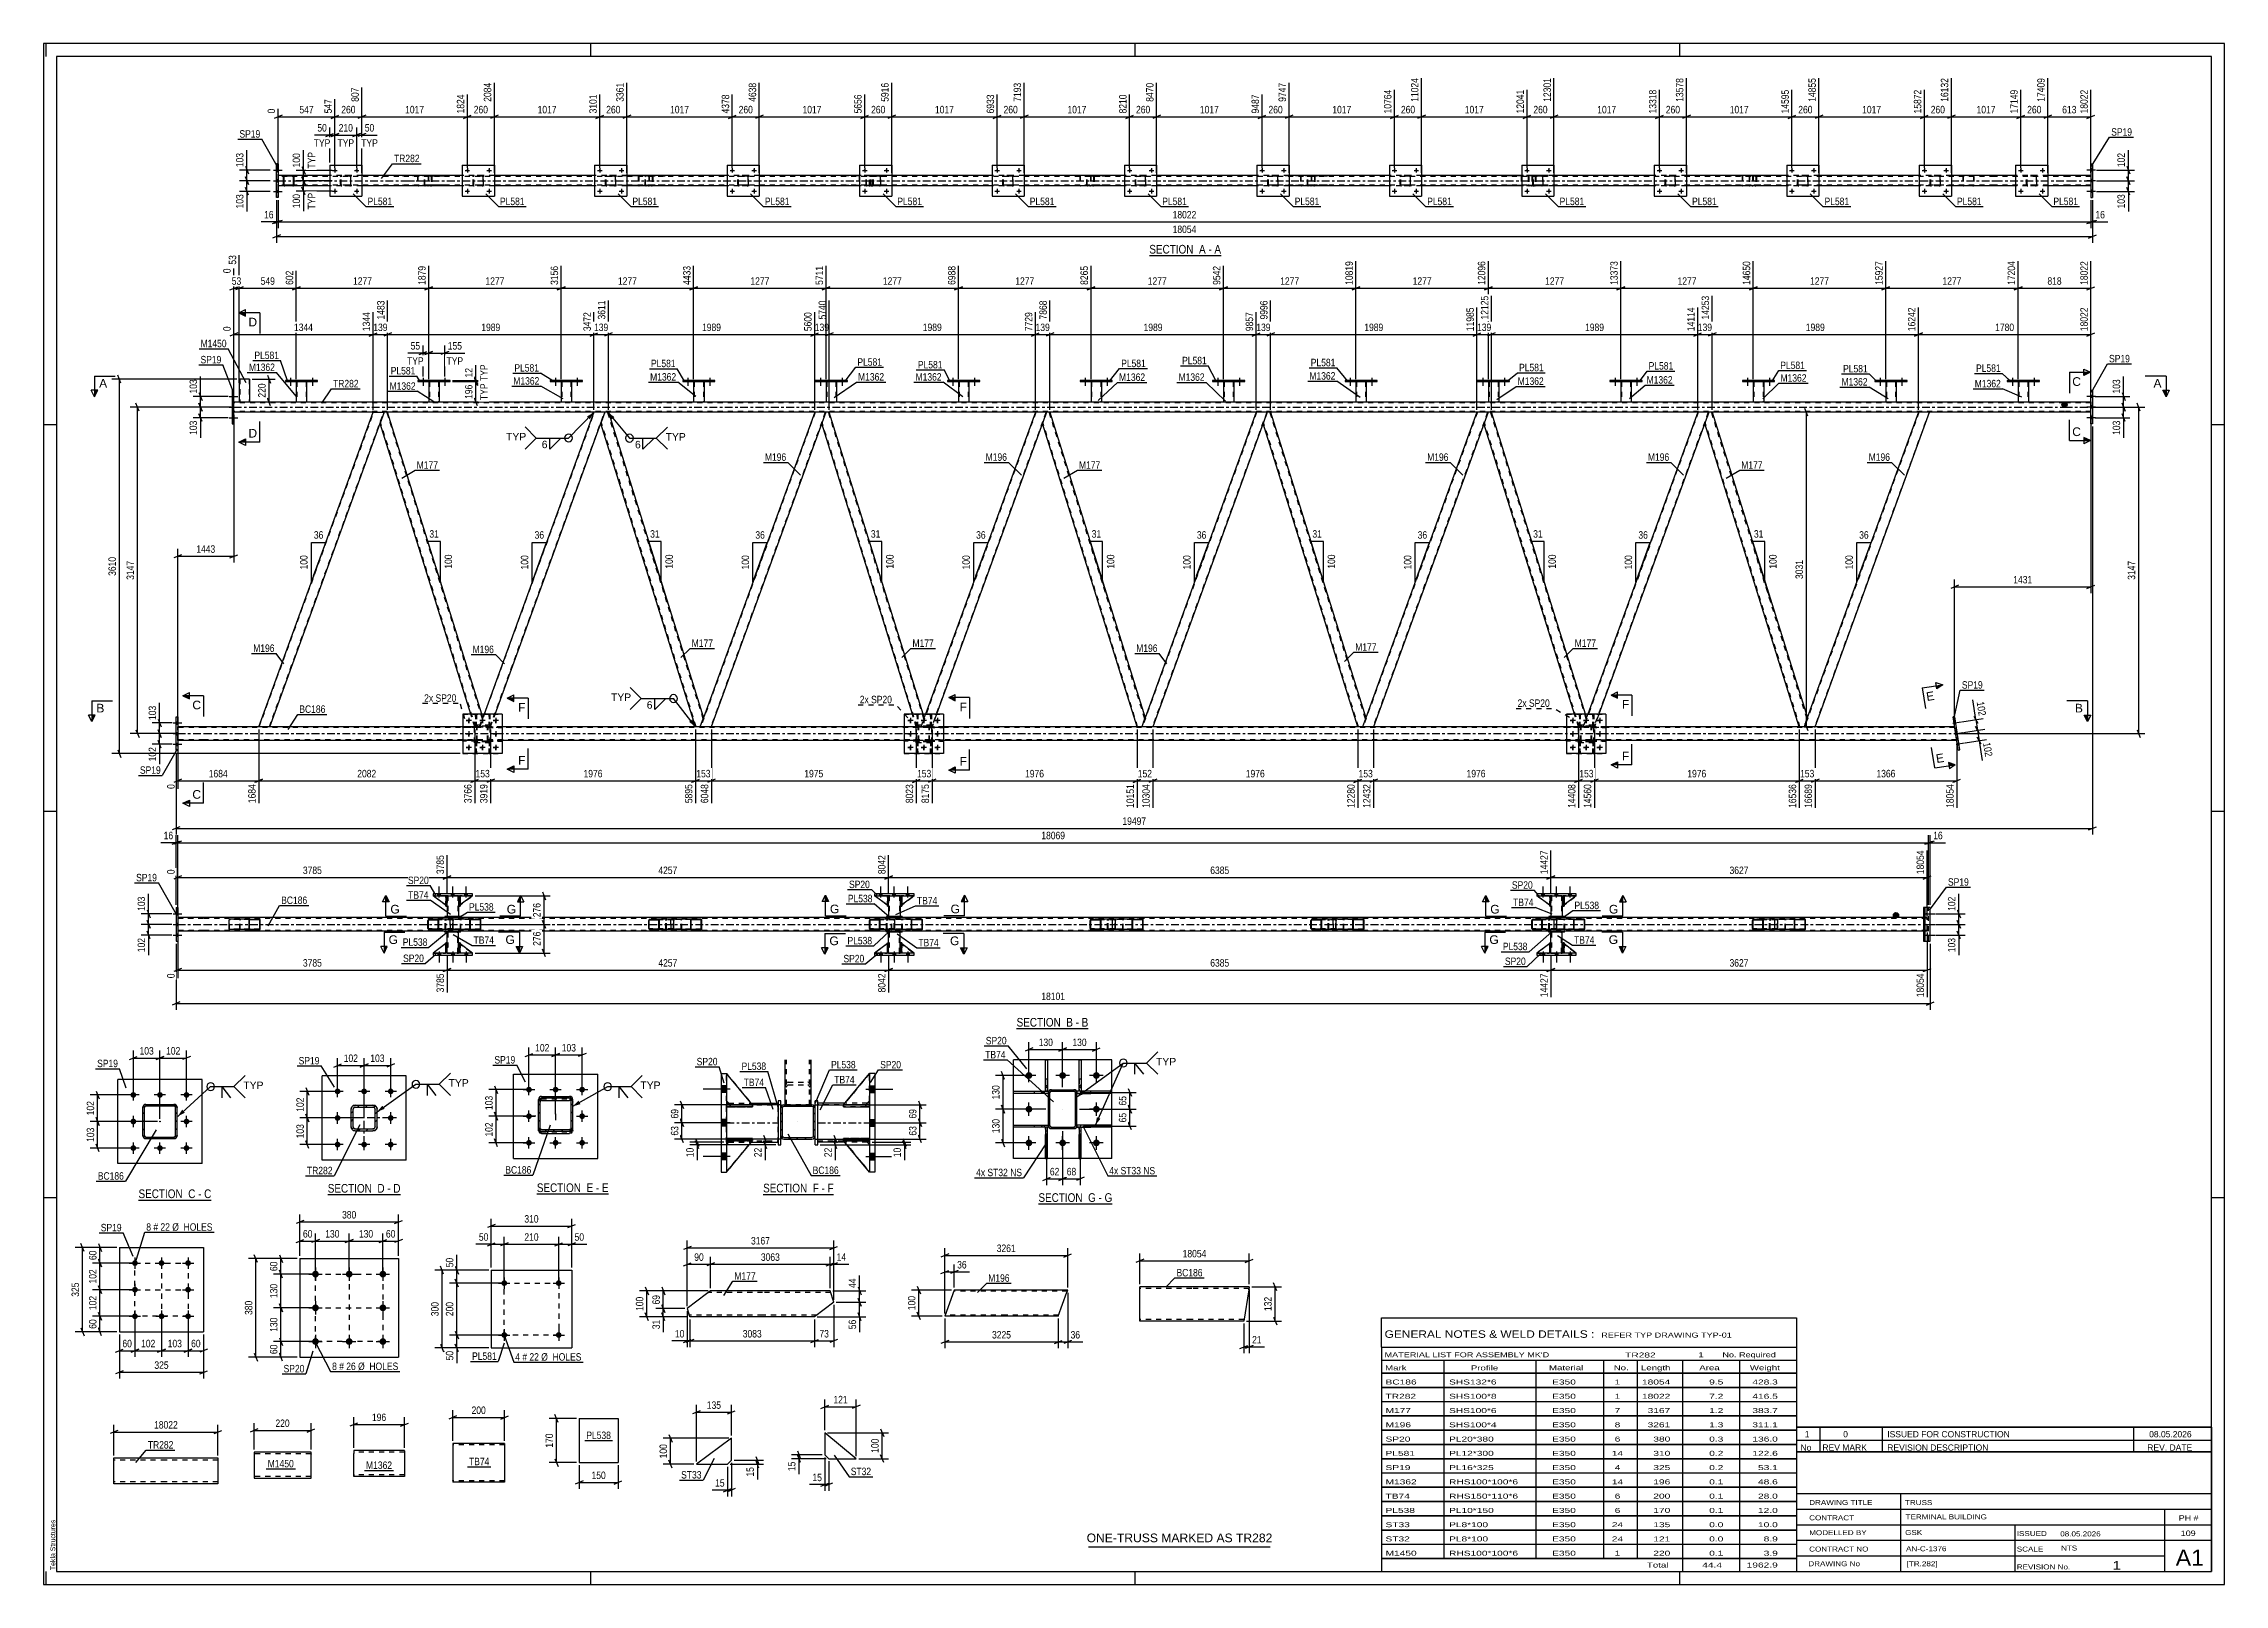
# Model space of a CAD drawing. Header units: millimetres. Extents: x 0 to 841, y 0 to 594.
import ezdxf

# ---------------------------------------------------------------- set-up
doc = ezdxf.new("R2010")
doc.units = ezdxf.units.MM
doc.linetypes.add('DXK_LINE_DOT2', pattern=[3.9198, 1.9599, -1.9599])
doc.linetypes.add('DXK_LINE_DOT3', pattern=[5.9187, 2.979, -0.9799, 0.9799, -0.9799])
doc.styles.add('Arial', font='ARIAL.TTF', dxfattribs={"height": 0.2})
doc.styles.add('Arial Narrow', font='ARIALN.TTF', dxfattribs={"height": 0.2})

# ---------------------------------------------------------------- blocks, each defined once
blk = doc.blocks.new('Unknown-318933943-1135')
at = {"color": 5, "linetype": 'Continuous'}
for p, q in [((841, 594), (0, 594)), ((0, 594), (0, 0)), ((1, 589), (1, 594)), ((836, 589), (5, 589)), ((5, 589), (5, 5)), ((211, 589), (211, 594)), ((421, 589), (421, 594)), ((631, 589), (631, 594)), ((836, 5), (836, 589)), ((841, 0), (841, 594)), ((5, 447), (0, 447)), ((841, 447), (836, 447)), ((5, 298), (0, 298)), ((841, 298), (836, 298)), ((5, 149), (0, 149)), ((841, 149), (836, 149)), ((0, 0), (841, 0)), ((1, 0), (1, 5)), ((5, 5), (836, 5)), ((211, 0), (211, 5)), ((421, 0), (421, 5)), ((631, 0), (631, 5))]:
    blk.add_line(p, q, dxfattribs=at)
at = {"color": 174, "linetype": 'Continuous', "style": 'Arial'}
blk.add_text('Tekla Structures', height=1.9102, rotation=90, dxfattribs=at).set_placement((4.5, 5.5))
blk = doc.blocks.new('Unknown-318933943-11 - 26293')
at = {"color": 6, "linetype": 'Continuous'}
blk.add_line((426.42, 512.31), (454.07, 512.31), dxfattribs=at)
at = {"color": 0, "linetype": 'Continuous'}
blk.add_wipeout([(444.53, 513.06), (444.53, 516.56), (426.42, 516.56), (426.42, 513.06)], dxfattribs=at)
blk.add_wipeout([(448.14, 513.06), (448.14, 516.56), (445.58, 516.56), (445.58, 513.06)], dxfattribs=at)
at = {"color": 7, "linetype": 'Continuous', "style": 'Arial Narrow'}
blk.add_text('SECTION ', height=3.34, dxfattribs=at).set_placement((426.42, 513.06))
at = {"color": 0, "linetype": 'Continuous'}
blk.add_wipeout([(450.46, 513.06), (450.46, 516.56), (449.19, 516.56), (449.19, 513.06)], dxfattribs=at)
blk.add_wipeout([(454.07, 513.06), (454.07, 516.56), (451.51, 516.56), (451.51, 513.06)], dxfattribs=at)
at = {"color": 7, "linetype": 'Continuous', "style": 'Arial Narrow'}
for s, p in [('A', (445.58, 513.06)), ('-', (449.19, 513.06)), ('A', (451.51, 513.06))]:
    blk.add_text(s, height=3.34, dxfattribs=at).set_placement(p)
blk = doc.blocks.new('Unknown-318933943-12 - 2681')
at = {"color": 6, "linetype": 'Continuous'}
blk.add_line((375.23, 214.28), (402.88, 214.28), dxfattribs=at)
at = {"color": 0, "linetype": 'Continuous'}
blk.add_wipeout([(393.34, 215.03), (393.34, 218.53), (375.23, 218.53), (375.23, 215.03)], dxfattribs=at)
blk.add_wipeout([(396.95, 215.03), (396.95, 218.53), (394.39, 218.53), (394.39, 215.03)], dxfattribs=at)
at = {"color": 7, "linetype": 'Continuous', "style": 'Arial Narrow'}
blk.add_text('SECTION ', height=3.34, dxfattribs=at).set_placement((375.23, 215.03))
at = {"color": 0, "linetype": 'Continuous'}
blk.add_wipeout([(399.27, 215.03), (399.27, 218.53), (398, 218.53), (398, 215.03)], dxfattribs=at)
blk.add_wipeout([(402.88, 215.03), (402.88, 218.53), (400.32, 218.53), (400.32, 215.03)], dxfattribs=at)
at = {"color": 7, "linetype": 'Continuous', "style": 'Arial Narrow'}
for s, p in [('B', (394.39, 215.03)), ('-', (398, 215.03)), ('B', (400.32, 215.03))]:
    blk.add_text(s, height=3.34, dxfattribs=at).set_placement(p)
blk = doc.blocks.new('Unknown-318933943-13 - 30957')
at = {"color": 6, "linetype": 'Continuous'}
blk.add_line((36.6, 148.18), (64.67, 148.18), dxfattribs=at)
at = {"color": 0, "linetype": 'Continuous'}
blk.add_wipeout([(54.71, 148.93), (54.71, 152.43), (36.6, 152.43), (36.6, 148.93)], dxfattribs=at)
blk.add_wipeout([(58.52, 148.93), (58.52, 152.43), (55.76, 152.43), (55.76, 148.93)], dxfattribs=at)
at = {"color": 7, "linetype": 'Continuous', "style": 'Arial Narrow'}
blk.add_text('SECTION ', height=3.34, dxfattribs=at).set_placement((36.6, 148.93))
at = {"color": 0, "linetype": 'Continuous'}
blk.add_wipeout([(60.85, 148.93), (60.85, 152.43), (59.57, 152.43), (59.57, 148.93)], dxfattribs=at)
blk.add_wipeout([(64.67, 148.93), (64.67, 152.43), (61.9, 152.43), (61.9, 148.93)], dxfattribs=at)
at = {"color": 7, "linetype": 'Continuous', "style": 'Arial Narrow'}
for s, p in [('C', (55.76, 148.93)), ('C', (61.9, 148.93)), ('-', (59.57, 148.93))]:
    blk.add_text(s, height=3.34, dxfattribs=at).set_placement(p)
blk = doc.blocks.new('Unknown-318933943-14 - 31164')
at = {"color": 6, "linetype": 'Continuous'}
blk.add_line((109.57, 150.27), (137.64, 150.27), dxfattribs=at)
at = {"color": 0, "linetype": 'Continuous'}
blk.add_wipeout([(127.68, 151.02), (127.68, 154.52), (109.57, 154.52), (109.57, 151.02)], dxfattribs=at)
blk.add_wipeout([(131.5, 151.02), (131.5, 154.52), (128.73, 154.52), (128.73, 151.02)], dxfattribs=at)
at = {"color": 7, "linetype": 'Continuous', "style": 'Arial Narrow'}
blk.add_text('SECTION ', height=3.34, dxfattribs=at).set_placement((109.57, 151.02))
at = {"color": 0, "linetype": 'Continuous'}
blk.add_wipeout([(133.82, 151.02), (133.82, 154.52), (132.55, 154.52), (132.55, 151.02)], dxfattribs=at)
blk.add_wipeout([(137.64, 151.02), (137.64, 154.52), (134.87, 154.52), (134.87, 151.02)], dxfattribs=at)
at = {"color": 7, "linetype": 'Continuous', "style": 'Arial Narrow'}
for s, p in [('D', (128.73, 151.02)), ('-', (132.55, 151.02)), ('D', (134.87, 151.02))]:
    blk.add_text(s, height=3.34, dxfattribs=at).set_placement(p)
blk = doc.blocks.new('Unknown-318933943-15 - 31369')
at = {"color": 6, "linetype": 'Continuous'}
blk.add_line((190.21, 150.5), (217.86, 150.5), dxfattribs=at)
at = {"color": 0, "linetype": 'Continuous'}
blk.add_wipeout([(208.32, 151.25), (208.32, 154.75), (190.21, 154.75), (190.21, 151.25)], dxfattribs=at)
blk.add_wipeout([(211.92, 151.25), (211.92, 154.75), (209.37, 154.75), (209.37, 151.25)], dxfattribs=at)
at = {"color": 7, "linetype": 'Continuous', "style": 'Arial Narrow'}
blk.add_text('SECTION ', height=3.34, dxfattribs=at).set_placement((190.21, 151.25))
at = {"color": 0, "linetype": 'Continuous'}
blk.add_wipeout([(214.25, 151.25), (214.25, 154.75), (212.97, 154.75), (212.97, 151.25)], dxfattribs=at)
blk.add_wipeout([(217.86, 151.25), (217.86, 154.75), (215.3, 154.75), (215.3, 151.25)], dxfattribs=at)
at = {"color": 7, "linetype": 'Continuous', "style": 'Arial Narrow'}
for s, p in [('E', (209.37, 151.25)), ('-', (212.97, 151.25)), ('E', (215.3, 151.25))]:
    blk.add_text(s, height=3.34, dxfattribs=at).set_placement(p)
blk = doc.blocks.new('Unknown-318933943-16 - 31560')
at = {"color": 6, "linetype": 'Continuous'}
blk.add_line((277.46, 150.37), (304.67, 150.37), dxfattribs=at)
at = {"color": 0, "linetype": 'Continuous'}
blk.add_wipeout([(295.57, 151.12), (295.57, 154.62), (277.46, 154.62), (277.46, 151.12)], dxfattribs=at)
blk.add_wipeout([(298.96, 151.12), (298.96, 154.62), (296.62, 154.62), (296.62, 151.12)], dxfattribs=at)
at = {"color": 7, "linetype": 'Continuous', "style": 'Arial Narrow'}
blk.add_text('SECTION ', height=3.34, dxfattribs=at).set_placement((277.46, 151.12))
at = {"color": 0, "linetype": 'Continuous'}
blk.add_wipeout([(301.28, 151.12), (301.28, 154.62), (300.01, 154.62), (300.01, 151.12)], dxfattribs=at)
blk.add_wipeout([(304.67, 151.12), (304.67, 154.62), (302.33, 154.62), (302.33, 151.12)], dxfattribs=at)
at = {"color": 7, "linetype": 'Continuous', "style": 'Arial Narrow'}
for s, p in [('F', (296.62, 151.12)), ('-', (300.01, 151.12)), ('F', (302.33, 151.12))]:
    blk.add_text(s, height=3.34, dxfattribs=at).set_placement(p)
blk = doc.blocks.new('Unknown-318933943-17 - 32485')
at = {"color": 6, "linetype": 'Continuous'}
blk.add_line((383.64, 146.7), (412.14, 146.7), dxfattribs=at)
at = {"color": 0, "linetype": 'Continuous'}
blk.add_wipeout([(401.75, 147.45), (401.75, 150.95), (383.64, 150.95), (383.64, 147.45)], dxfattribs=at)
blk.add_wipeout([(405.78, 147.45), (405.78, 150.95), (402.8, 150.95), (402.8, 147.45)], dxfattribs=at)
at = {"color": 7, "linetype": 'Continuous', "style": 'Arial Narrow'}
blk.add_text('SECTION ', height=3.34, dxfattribs=at).set_placement((383.64, 147.45))
at = {"color": 0, "linetype": 'Continuous'}
blk.add_wipeout([(408.11, 147.45), (408.11, 150.95), (406.83, 150.95), (406.83, 147.45)], dxfattribs=at)
blk.add_wipeout([(412.14, 147.45), (412.14, 150.95), (409.16, 150.95), (409.16, 147.45)], dxfattribs=at)
at = {"color": 7, "linetype": 'Continuous', "style": 'Arial Narrow'}
for s, p in [('G', (402.8, 147.45)), ('-', (406.83, 147.45)), ('G', (409.16, 147.45))]:
    blk.add_text(s, height=3.34, dxfattribs=at).set_placement(p)
blk = doc.blocks.new('Part-318933943-30099 - 30098')
at = {"color": 2, "linetype": 'Continuous'}
for p, q in [((98.84, 125.61), (98.84, 87.61)), ((98.84, 125.61), (136.84, 125.61)), ((136.84, 125.61), (136.84, 87.61)), ((98.84, 87.61), (136.84, 87.61))]:
    blk.add_line(p, q, dxfattribs=at)
blk = doc.blocks.new('Bolt-318933943-30100 - 30098')
at = {"linetype": 'Continuous'}
for points in [[(104.84, 120.91, -1), (104.84, 118.31, -1)], [(117.84, 120.91, -1), (117.84, 118.31, -1)], [(130.84, 120.91, -1), (130.84, 118.31, -1)], [(104.84, 107.91, -1), (104.84, 105.31, -1)], [(130.84, 107.91, -1), (130.84, 105.31, -1)], [(104.84, 94.91, -1), (104.84, 92.31, -1)], [(117.84, 94.91, -1), (117.84, 92.31, -1)], [(130.84, 94.91, -1), (130.84, 92.31, -1)]]:
    blk.add_hatch(color=1, dxfattribs=at).paths.add_polyline_path(points)
at = {"color": 1, "linetype": 'Continuous'}
for p, q in [((102.24, 119.61), (107.44, 119.61)), ((104.84, 122.21), (104.84, 117.01)), ((115.24, 119.61), (120.44, 119.61)), ((117.84, 122.21), (117.84, 117.01)), ((128.24, 119.61), (133.44, 119.61)), ((130.84, 122.21), (130.84, 117.01)), ((102.24, 106.61), (107.44, 106.61)), ((104.84, 109.21), (104.84, 104.01)), ((128.24, 106.61), (133.44, 106.61)), ((130.84, 109.21), (130.84, 104.01)), ((102.24, 93.61), (107.44, 93.61)), ((104.84, 96.21), (104.84, 91.01)), ((115.24, 93.61), (120.44, 93.61)), ((117.84, 96.21), (117.84, 91.01)), ((128.24, 93.61), (133.44, 93.61)), ((130.84, 96.21), (130.84, 91.01))]:
    blk.add_line(p, q, dxfattribs=at)
blk = doc.blocks.new('Part-318933943-33916 - 33915')
at = {"color": 2, "linetype": 'Continuous'}
for p, q in [((255.66, 111.95), (248.24, 106.3)), ((257.24, 113.15), (255.66, 111.95)), ((277.24, 113.15), (257.24, 113.15)), ((303.31, 113.15), (277.34, 113.15)), ((304.68, 108.75), (303.31, 113.15)), ((248.24, 106.3), (248.85, 104.35)), ((249.11, 103.5), (248.85, 104.35)), ((249.19, 103.24), (249.11, 103.5)), ((249.22, 103.15), (249.19, 103.24)), ((277.24, 103.15), (249.22, 103.15)), ((297.34, 103.15), (277.34, 103.15)), ((304.68, 108.75), (297.34, 103.15))]:
    blk.add_line(p, q, dxfattribs=at)
at = {"color": 7, "linetype": 'DXK_LINE_DOT2'}
for p, q in [((257.24, 113.15), (256.26, 112.41)), ((277.24, 112.55), (256.45, 112.55)), ((303.49, 112.55), (277.34, 112.55)), ((248.99, 103.89), (248.85, 104.35)), ((249.11, 103.5), (249.02, 103.8)), ((277.24, 103.75), (249.03, 103.75)), ((298.12, 103.75), (277.34, 103.75))]:
    blk.add_line(p, q, dxfattribs=at)
blk = doc.blocks.new('Part-318933943-30054 - 30053')
at = {"color": 2, "linetype": 'Continuous'}
for p, q in [((157.79, 54.35), (157.79, 39.44)), ((177.79, 54.35), (157.79, 54.35)), ((177.79, 54.35), (177.79, 39.35)), ((157.79, 39.35), (157.79, 39.44)), ((177.79, 39.35), (157.79, 39.35))]:
    blk.add_line(p, q, dxfattribs=at)
at = {"color": 7, "linetype": 'DXK_LINE_DOT2'}
for p, q in [((177.79, 53.75), (157.79, 53.75)), ((157.79, 39.95), (157.79, 40)), ((177.79, 39.95), (157.79, 39.95)), ((177.79, 39.95), (177.79, 40))]:
    blk.add_line(p, q, dxfattribs=at)
blk = doc.blocks.new('Part-318933943-26297 - 26293')
at = {"color": 7, "linetype": 'DXK_LINE_DOT2'}
for p, q in [((318.38, 543.15), (308.56, 543.15)), ((318.38, 542.99), (308.56, 542.99)), ((318.38, 539.31), (308.56, 539.31)), ((318.38, 539.15), (308.56, 539.15)), ((314.49, 542.96), (314.46, 542.83)), ((314.46, 542.83), (314.46, 539.47)), ((314.46, 539.47), (314.49, 539.35)), ((314.63, 542.83), (314.64, 542.9)), ((314.63, 542.83), (314.63, 539.47)), ((314.64, 539.41), (314.63, 539.47)), ((314.64, 542.9), (314.68, 542.95)), ((314.68, 539.36), (314.64, 539.41)), ((314.8, 543.15), (314.67, 543.13)), ((314.67, 539.18), (314.8, 539.15)), ((314.68, 542.95), (314.73, 542.98)), ((314.73, 539.33), (314.68, 539.36)), ((314.73, 542.98), (314.8, 542.99)), ((314.8, 539.31), (314.73, 539.33)), ((318.51, 543.13), (318.38, 543.15)), ((318.38, 542.99), (318.44, 542.98)), ((318.44, 539.33), (318.38, 539.31)), ((318.38, 539.15), (318.51, 539.18)), ((318.44, 542.98), (318.5, 542.95)), ((318.5, 539.36), (318.44, 539.33)), ((318.5, 542.95), (318.53, 542.9)), ((318.53, 539.41), (318.5, 539.36)), ((318.53, 542.9), (318.55, 542.83)), ((318.55, 539.47), (318.53, 539.41)), ((318.55, 539.47), (318.55, 542.83)), ((318.72, 542.83), (318.69, 542.96)), ((318.69, 539.35), (318.72, 539.47)), ((318.72, 539.47), (318.72, 542.83))]:
    blk.add_line(p, q, dxfattribs=at)
for centre, start, end in [((314.79, 542.82), 110.75832, 155.68004), ((318.39, 542.82), 24.31996, 69.24168), ((318.39, 539.49), 290.75832, 335.68004)]:
    blk.add_arc(centre, 0.331, start, end, dxfattribs=at)
blk = doc.blocks.new('Part-318933943-26394 - 26293')
at = {"color": 2, "linetype": 'Continuous'}
for p, q in [((416.82, 547.15), (416.82, 535.15)), ((416.82, 547.15), (429.22, 547.15)), ((429.22, 547.15), (429.22, 535.15)), ((416.82, 535.15), (429.22, 535.15))]:
    blk.add_line(p, q, dxfattribs=at)
blk = doc.blocks.new('Bolt-318933943-26429 - 26293')
at = {"linetype": 'Continuous'}
for points in [[(163.86, 545.15, -1), (162.98, 545.15, -1)], [(172.26, 545.15, -1), (171.38, 545.15, -1)]]:
    blk.add_hatch(color=1, dxfattribs=at).paths.add_polyline_path(points)
at = {"color": 1, "linetype": 'Continuous'}
for p, q in [((162.54, 545.15), (164.3, 545.15)), ((163.42, 546.03), (163.42, 544.27)), ((170.94, 545.15), (172.7, 545.15)), ((171.82, 546.03), (171.82, 544.27))]:
    blk.add_line(p, q, dxfattribs=at)
blk = doc.blocks.new('Part-318933943-26294 - 26293')
at = {"color": 7, "linetype": 'DXK_LINE_DOT2'}
for p, q in [((148.11, 543.15), (138.3, 543.15)), ((148.11, 542.99), (138.3, 542.99)), ((148.11, 539.31), (138.3, 539.31)), ((148.11, 539.15), (138.3, 539.15)), ((144.22, 542.96), (144.19, 542.83)), ((144.19, 542.83), (144.19, 539.47)), ((144.19, 539.47), (144.22, 539.35)), ((144.36, 542.83), (144.37, 542.9)), ((144.36, 542.83), (144.36, 539.47)), ((144.37, 539.41), (144.36, 539.47)), ((144.37, 542.9), (144.41, 542.95)), ((144.41, 539.36), (144.37, 539.41)), ((144.53, 543.15), (144.4, 543.13)), ((144.4, 539.18), (144.53, 539.15)), ((144.41, 542.95), (144.47, 542.98)), ((144.47, 539.33), (144.41, 539.36)), ((144.47, 542.98), (144.53, 542.99)), ((144.53, 539.31), (144.47, 539.33)), ((148.24, 543.13), (148.11, 543.15)), ((148.11, 542.99), (148.17, 542.98)), ((148.11, 539.31), (148.17, 539.33)), ((148.11, 539.15), (148.24, 539.18)), ((148.17, 542.98), (148.2, 542.97)), ((148.17, 539.33), (148.2, 539.34)), ((148.2, 542.97), (148.23, 542.95)), ((148.2, 539.34), (148.23, 539.36)), ((148.23, 542.95), (148.26, 542.9)), ((148.26, 539.41), (148.23, 539.36)), ((148.26, 542.9), (148.28, 542.83)), ((148.28, 539.47), (148.26, 539.41)), ((148.28, 542.83), (148.28, 539.47)), ((148.45, 542.83), (148.42, 542.96)), ((148.42, 539.35), (148.45, 539.47)), ((148.45, 542.83), (148.45, 539.47))]:
    blk.add_line(p, q, dxfattribs=at)
at = {"color": 7, "linetype": 'DXK_LINE_DOT3'}
blk.add_line((140.08, 541.15), (149.74, 541.15), dxfattribs=at)
at = {"color": 7, "linetype": 'DXK_LINE_DOT2'}
for centre, start, end in [((144.52, 542.82), 110.75832, 155.68004), ((148.12, 542.82), 24.31996, 69.24168), ((148.12, 539.49), 290.75832, 335.68004)]:
    blk.add_arc(centre, 0.331, start, end, dxfattribs=at)
blk = doc.blocks.new('Part-318933943-26295 - 26293')
at = {"color": 7, "linetype": 'DXK_LINE_DOT2'}
for p, q in [((146.92, 542.86), (146.9, 542.67)), ((146.9, 539.63), (146.9, 542.67)), ((146.9, 539.63), (146.92, 539.45)), ((146.98, 543.01), (146.92, 542.86)), ((146.92, 539.45), (146.98, 539.3)), ((147.07, 543.12), (146.98, 543.01)), ((146.98, 539.3), (147.07, 539.19)), ((147.04, 542.67), (147.05, 542.77)), ((147.04, 539.63), (147.04, 542.67)), ((147.05, 539.54), (147.04, 539.63)), ((147.05, 542.77), (147.08, 542.84)), ((147.06, 539.5), (147.05, 539.54)), ((147.08, 539.47), (147.06, 539.5)), ((147.17, 543.15), (147.07, 543.12)), ((147.07, 539.19), (147.17, 539.15)), ((147.08, 542.84), (147.12, 542.9)), ((147.12, 539.41), (147.08, 539.47)), ((147.12, 542.9), (147.17, 542.91)), ((147.17, 539.39), (147.12, 539.41)), ((154.6, 543.15), (147.17, 543.15)), ((154.6, 542.91), (147.17, 542.91)), ((154.6, 539.39), (147.17, 539.39)), ((154.6, 539.15), (147.17, 539.15)), ((148.45, 542.91), (148.45, 543.15)), ((148.45, 539.15), (148.45, 539.39)), ((149.46, 543.12), (149.26, 543.15)), ((149.26, 542.91), (149.36, 542.9)), ((149.36, 539.41), (149.26, 539.39)), ((149.26, 539.15), (149.46, 539.19)), ((149.36, 542.9), (149.44, 542.84)), ((149.44, 539.47), (149.36, 539.41)), ((149.44, 542.84), (149.5, 542.77)), ((149.5, 539.54), (149.44, 539.47)), ((149.5, 542.77), (149.51, 542.67)), ((149.5, 539.57), (149.51, 539.63)), ((149.5, 539.54), (149.5, 539.57)), ((149.51, 542.67), (149.51, 539.63)), ((149.74, 542.81), (149.73, 542.86)), ((149.73, 539.45), (149.75, 539.57)), ((149.77, 542.67), (149.74, 542.81)), ((149.75, 539.57), (149.77, 539.63)), ((149.77, 542.67), (149.77, 539.63))]:
    blk.add_line(p, q, dxfattribs=at)
for centre, start, end in [((149.28, 542.66), 23.84941, 68.8059), ((149.28, 539.65), 291.1941, 336.15059)]:
    blk.add_arc(centre, 0.492, start, end, dxfattribs=at)
blk = doc.blocks.new('Part-318933943-26408 - 26293')
at = {"color": 2, "linetype": 'Continuous'}
for p, q in [((760.49, 547.15), (760.49, 535.15)), ((760.49, 547.15), (772.89, 547.15)), ((772.89, 547.15), (772.89, 535.15)), ((760.49, 535.15), (772.89, 535.15))]:
    blk.add_line(p, q, dxfattribs=at)
blk = doc.blocks.new('Part-318933943-26296 - 26293')
at = {"color": 7, "linetype": 'DXK_LINE_DOT2'}
for p, q in [((232.06, 542.86), (232.04, 542.67)), ((232.04, 539.63), (232.04, 542.67)), ((232.06, 539.45), (232.04, 539.63)), ((232.11, 543.01), (232.06, 542.86)), ((232.1, 539.33), (232.06, 539.45)), ((232.11, 539.3), (232.1, 539.33)), ((232.2, 543.12), (232.11, 543.01)), ((232.11, 539.3), (232.2, 539.19)), ((232.17, 542.67), (232.18, 542.77)), ((232.17, 539.63), (232.17, 542.67)), ((232.18, 539.54), (232.17, 539.63)), ((232.18, 542.77), (232.21, 542.84)), ((232.2, 539.5), (232.18, 539.54)), ((232.31, 543.15), (232.2, 543.12)), ((232.21, 539.47), (232.2, 539.5)), ((232.2, 539.19), (232.31, 539.15)), ((232.21, 542.84), (232.25, 542.9)), ((232.25, 539.41), (232.21, 539.47)), ((232.25, 542.9), (232.31, 542.91)), ((232.31, 539.39), (232.25, 539.41)), ((239.74, 543.15), (232.31, 543.15)), ((239.74, 542.91), (232.31, 542.91)), ((239.74, 539.39), (232.31, 539.39)), ((239.74, 539.15), (232.31, 539.15)), ((233.58, 542.91), (233.58, 543.15)), ((233.58, 539.15), (233.58, 539.39)), ((234.59, 543.12), (234.4, 543.15)), ((234.4, 542.91), (234.49, 542.9)), ((234.49, 539.41), (234.4, 539.39)), ((234.4, 539.15), (234.59, 539.19)), ((234.49, 542.9), (234.57, 542.84)), ((234.57, 539.47), (234.49, 539.41)), ((234.57, 542.84), (234.63, 542.77)), ((234.63, 539.54), (234.57, 539.47)), ((234.63, 542.77), (234.65, 542.67)), ((234.63, 539.57), (234.65, 539.63)), ((234.63, 539.54), (234.63, 539.57)), ((234.65, 542.67), (234.65, 539.63)), ((234.87, 542.81), (234.86, 542.86)), ((234.86, 539.45), (234.89, 539.57)), ((234.9, 542.67), (234.87, 542.81)), ((234.89, 539.57), (234.9, 539.63)), ((234.9, 542.67), (234.9, 539.63))]:
    blk.add_line(p, q, dxfattribs=at)
for centre, start, end in [((234.41, 542.66), 23.84941, 68.8059), ((234.41, 539.65), 291.1941, 336.15059)]:
    blk.add_arc(centre, 0.492, start, end, dxfattribs=at)
blk = doc.blocks.new('Bolt-318933943-26433 - 26293')
at = {"linetype": 'Continuous'}
for points in [[(419.26, 545.15, -1), (418.38, 545.15, -1)], [(427.66, 545.15, -1), (426.78, 545.15, -1)]]:
    blk.add_hatch(color=1, dxfattribs=at).paths.add_polyline_path(points)
at = {"color": 1, "linetype": 'Continuous'}
for p, q in [((417.94, 545.15), (419.7, 545.15)), ((418.82, 546.03), (418.82, 544.27)), ((426.34, 545.15), (428.1, 545.15)), ((427.22, 546.03), (427.22, 544.27))]:
    blk.add_line(p, q, dxfattribs=at)
blk = doc.blocks.new('Part-318933943-26298 - 26293')
at = {"color": 7, "linetype": 'DXK_LINE_DOT2'}
for p, q in [((317.19, 542.86), (317.17, 542.67)), ((317.17, 539.63), (317.17, 542.67)), ((317.17, 539.63), (317.19, 539.45)), ((317.25, 543.01), (317.19, 542.86)), ((317.19, 539.45), (317.25, 539.3)), ((317.34, 543.12), (317.25, 543.01)), ((317.25, 539.3), (317.34, 539.19)), ((317.3, 542.67), (317.31, 542.77)), ((317.3, 539.63), (317.3, 542.67)), ((317.31, 539.54), (317.3, 539.63)), ((317.31, 542.77), (317.34, 542.84)), ((317.34, 539.47), (317.31, 539.54)), ((317.44, 543.15), (317.34, 543.12)), ((317.34, 542.84), (317.39, 542.9)), ((317.39, 539.41), (317.34, 539.47)), ((317.34, 539.19), (317.44, 539.15)), ((317.39, 542.9), (317.44, 542.91)), ((317.44, 539.39), (317.39, 539.41)), ((324.87, 543.15), (317.44, 543.15)), ((324.87, 542.91), (317.44, 542.91)), ((324.87, 539.39), (317.44, 539.39)), ((324.87, 539.15), (317.44, 539.15)), ((318.72, 542.91), (318.72, 543.15)), ((318.72, 539.15), (318.72, 539.39)), ((319.72, 543.12), (319.53, 543.15)), ((319.53, 542.91), (319.63, 542.9)), ((319.63, 539.41), (319.53, 539.39)), ((319.53, 539.15), (319.72, 539.19)), ((319.63, 542.9), (319.71, 542.84)), ((319.71, 539.47), (319.63, 539.41)), ((319.71, 542.84), (319.76, 542.77)), ((319.76, 539.54), (319.71, 539.47)), ((319.76, 542.77), (319.78, 542.67)), ((319.78, 539.63), (319.76, 539.54)), ((319.78, 539.63), (319.78, 542.67)), ((320.03, 542.67), (320, 542.86)), ((320, 539.45), (320.03, 539.63)), ((320.03, 539.63), (320.03, 542.67))]:
    blk.add_line(p, q, dxfattribs=at)
for centre, start, end in [((319.55, 542.66), 23.84941, 68.8059), ((319.55, 539.65), 291.1941, 336.15059)]:
    blk.add_arc(centre, 0.492, start, end, dxfattribs=at)
blk = doc.blocks.new('Part-318933943-26299 - 26293')
at = {"color": 7, "linetype": 'DXK_LINE_DOT2'}
for p, q in [((403.51, 543.15), (393.7, 543.15)), ((403.51, 542.99), (393.7, 542.99)), ((403.51, 539.31), (393.7, 539.31)), ((403.51, 539.15), (393.7, 539.15)), ((399.62, 542.96), (399.59, 542.83)), ((399.59, 542.83), (399.59, 539.47)), ((399.59, 539.47), (399.62, 539.35)), ((399.76, 542.83), (399.78, 542.9)), ((399.76, 542.83), (399.76, 539.47)), ((399.78, 539.41), (399.76, 539.47)), ((399.78, 542.9), (399.81, 542.95)), ((399.81, 539.36), (399.78, 539.41)), ((399.93, 543.15), (399.8, 543.13)), ((399.8, 539.18), (399.93, 539.15)), ((399.81, 542.95), (399.87, 542.98)), ((399.87, 539.33), (399.81, 539.36)), ((399.87, 542.98), (399.93, 542.99)), ((399.93, 539.31), (399.87, 539.33)), ((403.64, 543.13), (403.51, 543.15)), ((403.51, 542.99), (403.58, 542.98)), ((403.51, 539.31), (403.58, 539.33)), ((403.51, 539.15), (403.64, 539.18)), ((403.58, 542.98), (403.6, 542.97)), ((403.58, 539.33), (403.6, 539.34)), ((403.6, 542.97), (403.63, 542.95)), ((403.6, 539.34), (403.63, 539.36)), ((403.63, 542.95), (403.67, 542.9)), ((403.67, 539.41), (403.63, 539.36)), ((403.67, 542.9), (403.68, 542.83)), ((403.68, 539.47), (403.67, 539.41)), ((403.68, 542.83), (403.68, 539.47)), ((403.85, 542.83), (403.82, 542.96)), ((403.82, 539.35), (403.85, 539.47)), ((403.85, 542.83), (403.85, 539.47))]:
    blk.add_line(p, q, dxfattribs=at)
for centre, start, end in [((399.92, 542.82), 110.75832, 155.68004), ((403.52, 542.82), 24.31996, 69.24168), ((403.52, 539.49), 290.75832, 335.68004)]:
    blk.add_arc(centre, 0.331, start, end, dxfattribs=at)
blk = doc.blocks.new('Bolt-318933943-26428 - 26293')
at = {"linetype": 'Continuous'}
for points in [[(163.86, 537.15, -1), (162.98, 537.15, -1)], [(172.26, 537.15, -1), (171.38, 537.15, -1)]]:
    blk.add_hatch(color=1, dxfattribs=at).paths.add_polyline_path(points)
at = {"color": 1, "linetype": 'Continuous'}
for p, q in [((162.54, 537.15), (164.3, 537.15)), ((163.42, 538.03), (163.42, 536.27)), ((170.94, 537.15), (172.7, 537.15)), ((171.82, 538.03), (171.82, 536.27))]:
    blk.add_line(p, q, dxfattribs=at)
blk = doc.blocks.new('Bolt-318933943-26427 - 26293')
at = {"linetype": 'Continuous'}
for points in [[(214.94, 545.15, -1), (214.06, 545.15, -1)], [(223.34, 545.15, -1), (222.46, 545.15, -1)]]:
    blk.add_hatch(color=1, dxfattribs=at).paths.add_polyline_path(points)
at = {"color": 1, "linetype": 'Continuous'}
for p, q in [((213.62, 545.15), (215.38, 545.15)), ((214.5, 546.03), (214.5, 544.27)), ((222.02, 545.15), (223.78, 545.15)), ((222.9, 546.03), (222.9, 544.27))]:
    blk.add_line(p, q, dxfattribs=at)
blk = doc.blocks.new('Part-318933943-26300 - 26293')
at = {"color": 7, "linetype": 'DXK_LINE_DOT2'}
for p, q in [((402.32, 542.86), (402.3, 542.67)), ((402.3, 539.63), (402.3, 542.67)), ((402.32, 539.45), (402.3, 539.63)), ((402.38, 543.01), (402.32, 542.86)), ((402.37, 539.33), (402.32, 539.45)), ((402.38, 539.3), (402.37, 539.33)), ((402.47, 543.12), (402.38, 543.01)), ((402.38, 539.3), (402.47, 539.19)), ((402.44, 542.67), (402.45, 542.77)), ((402.44, 539.63), (402.44, 542.67)), ((402.45, 539.54), (402.44, 539.63)), ((402.45, 542.77), (402.48, 542.84)), ((402.47, 539.5), (402.45, 539.54)), ((402.57, 543.15), (402.47, 543.12)), ((402.48, 539.47), (402.47, 539.5)), ((402.47, 539.19), (402.57, 539.15)), ((402.48, 542.84), (402.52, 542.9)), ((402.52, 539.41), (402.48, 539.47)), ((402.52, 542.9), (402.57, 542.91)), ((402.57, 539.39), (402.52, 539.41)), ((410.01, 543.15), (402.57, 543.15)), ((410.01, 542.91), (402.57, 542.91)), ((410.01, 539.39), (402.57, 539.39)), ((410.01, 539.15), (402.57, 539.15)), ((403.85, 542.91), (403.85, 543.15)), ((403.85, 539.15), (403.85, 539.39)), ((404.86, 543.12), (404.67, 543.15)), ((404.67, 542.91), (404.76, 542.9)), ((404.76, 539.41), (404.67, 539.39)), ((404.67, 539.15), (404.86, 539.19)), ((404.76, 542.9), (404.84, 542.84)), ((404.84, 539.47), (404.76, 539.41)), ((404.84, 542.84), (404.9, 542.77)), ((404.9, 539.54), (404.84, 539.47)), ((404.9, 542.77), (404.92, 542.67)), ((404.9, 539.57), (404.92, 539.63)), ((404.9, 539.54), (404.9, 539.57)), ((404.92, 542.67), (404.92, 539.63)), ((405.14, 542.81), (405.13, 542.86)), ((405.13, 539.45), (405.15, 539.57)), ((405.17, 542.67), (405.14, 542.81)), ((405.15, 539.57), (405.17, 539.63)), ((405.17, 542.67), (405.17, 539.63))]:
    blk.add_line(p, q, dxfattribs=at)
for centre, start, end in [((404.68, 542.66), 23.84941, 68.8059), ((404.68, 539.65), 291.1941, 336.15059)]:
    blk.add_arc(centre, 0.492, start, end, dxfattribs=at)
blk = doc.blocks.new('Part-318933943-26301 - 26293')
at = {"color": 7, "linetype": 'DXK_LINE_DOT2'}
for p, q in [((488.64, 543.15), (478.83, 543.15)), ((488.64, 542.99), (478.83, 542.99)), ((488.64, 539.31), (478.83, 539.31)), ((488.64, 539.15), (478.83, 539.15)), ((484.75, 542.96), (484.73, 542.83)), ((484.73, 542.83), (484.73, 539.47)), ((484.73, 539.47), (484.75, 539.35)), ((484.9, 542.83), (484.91, 542.9)), ((484.9, 542.83), (484.9, 539.47)), ((484.91, 539.41), (484.9, 539.47)), ((484.91, 542.9), (484.95, 542.95)), ((484.95, 539.36), (484.91, 539.41)), ((485.07, 543.15), (484.94, 543.13)), ((484.94, 539.18), (485.07, 539.15)), ((484.95, 542.95), (485, 542.98)), ((485, 539.33), (484.95, 539.36)), ((485, 542.98), (485.07, 542.99)), ((485.07, 539.31), (485, 539.33)), ((488.77, 543.13), (488.64, 543.15)), ((488.64, 542.99), (488.71, 542.98)), ((488.64, 539.31), (488.71, 539.33)), ((488.64, 539.15), (488.77, 539.18)), ((488.71, 542.98), (488.73, 542.97)), ((488.71, 539.33), (488.73, 539.34)), ((488.73, 542.97), (488.76, 542.95)), ((488.73, 539.34), (488.76, 539.36)), ((488.76, 542.95), (488.8, 542.9)), ((488.8, 539.41), (488.76, 539.36)), ((488.8, 542.9), (488.81, 542.83)), ((488.81, 539.47), (488.8, 539.41)), ((488.81, 542.83), (488.81, 539.47)), ((488.98, 542.83), (488.96, 542.96)), ((488.96, 539.35), (488.98, 539.47)), ((488.98, 542.83), (488.98, 539.47))]:
    blk.add_line(p, q, dxfattribs=at)
for centre, start, end in [((485.06, 542.82), 110.75832, 155.68004), ((488.66, 542.82), 24.31996, 69.24168), ((488.66, 539.49), 290.75832, 335.68004)]:
    blk.add_arc(centre, 0.331, start, end, dxfattribs=at)
blk = doc.blocks.new('Bolt-318933943-26422 - 26293')
at = {"linetype": 'Continuous'}
for points in [[(317.1, 537.15, -1), (316.22, 537.15, -1)], [(325.5, 537.15, -1), (324.62, 537.15, -1)]]:
    blk.add_hatch(color=1, dxfattribs=at).paths.add_polyline_path(points)
at = {"color": 1, "linetype": 'Continuous'}
for p, q in [((315.78, 537.15), (317.54, 537.15)), ((316.66, 538.03), (316.66, 536.27)), ((324.18, 537.15), (325.94, 537.15)), ((325.06, 538.03), (325.06, 536.27))]:
    blk.add_line(p, q, dxfattribs=at)
blk = doc.blocks.new('Part-318933943-26302 - 26293')
at = {"color": 7, "linetype": 'DXK_LINE_DOT2'}
for p, q in [((487.46, 542.86), (487.44, 542.67)), ((487.44, 539.63), (487.44, 542.67)), ((487.46, 539.45), (487.44, 539.63)), ((487.52, 543.01), (487.46, 542.86)), ((487.51, 539.33), (487.46, 539.45)), ((487.52, 539.3), (487.51, 539.33)), ((487.6, 543.12), (487.52, 543.01)), ((487.52, 539.3), (487.6, 539.19)), ((487.57, 542.67), (487.58, 542.77)), ((487.57, 539.63), (487.57, 542.67)), ((487.58, 539.54), (487.57, 539.63)), ((487.58, 542.77), (487.61, 542.84)), ((487.6, 539.5), (487.58, 539.54)), ((487.71, 543.15), (487.6, 543.12)), ((487.61, 539.47), (487.6, 539.5)), ((487.6, 539.19), (487.71, 539.15)), ((487.61, 542.84), (487.66, 542.9)), ((487.66, 539.41), (487.61, 539.47)), ((487.66, 542.9), (487.71, 542.91)), ((487.71, 539.39), (487.66, 539.41)), ((495.14, 543.15), (487.71, 543.15)), ((495.14, 542.91), (487.71, 542.91)), ((495.14, 539.39), (487.71, 539.39)), ((495.14, 539.15), (487.71, 539.15)), ((488.98, 542.91), (488.98, 543.15)), ((488.98, 539.15), (488.98, 539.39)), ((489.99, 543.12), (489.8, 543.15)), ((489.8, 542.91), (489.9, 542.9)), ((489.9, 539.41), (489.8, 539.39)), ((489.8, 539.15), (489.99, 539.19)), ((489.9, 542.9), (489.98, 542.84)), ((489.98, 539.47), (489.9, 539.41)), ((489.98, 542.84), (490.03, 542.77)), ((490.03, 539.54), (489.98, 539.47)), ((490.03, 542.77), (490.05, 542.67)), ((490.03, 539.54), (490.04, 539.57)), ((490.04, 539.57), (490.05, 539.63)), ((490.05, 542.67), (490.05, 539.63)), ((490.27, 542.81), (490.26, 542.86)), ((490.26, 539.45), (490.29, 539.57)), ((490.3, 542.67), (490.27, 542.81)), ((490.29, 539.57), (490.3, 539.63)), ((490.3, 542.67), (490.3, 539.63))]:
    blk.add_line(p, q, dxfattribs=at)
for centre, start, end in [((489.81, 542.66), 23.84941, 68.8059), ((489.81, 539.65), 291.1941, 336.15059)]:
    blk.add_arc(centre, 0.492, start, end, dxfattribs=at)
blk = doc.blocks.new('Part-318933943-26303 - 26293')
at = {"color": 7, "linetype": 'DXK_LINE_DOT2'}
for p, q in [((573.78, 543.15), (563.97, 543.15)), ((573.78, 542.99), (563.97, 542.99)), ((573.78, 539.31), (563.97, 539.31)), ((573.78, 539.15), (563.97, 539.15)), ((569.89, 542.96), (569.86, 542.83)), ((569.86, 542.83), (569.86, 539.47)), ((569.86, 539.47), (569.89, 539.35)), ((570.03, 542.83), (570.05, 542.9)), ((570.03, 542.83), (570.03, 539.47)), ((570.05, 539.41), (570.03, 539.47)), ((570.05, 542.9), (570.08, 542.95)), ((570.08, 539.36), (570.05, 539.41)), ((570.2, 543.15), (570.07, 543.13)), ((570.07, 539.18), (570.2, 539.15)), ((570.08, 542.95), (570.14, 542.98)), ((570.14, 539.33), (570.08, 539.36)), ((570.14, 542.98), (570.2, 542.99)), ((570.2, 539.31), (570.14, 539.33)), ((573.91, 543.13), (573.78, 543.15)), ((573.78, 542.99), (573.84, 542.98)), ((573.84, 539.33), (573.78, 539.31)), ((573.78, 539.15), (573.91, 539.18)), ((573.84, 542.98), (573.9, 542.95)), ((573.9, 539.36), (573.84, 539.33)), ((573.9, 542.95), (573.94, 542.9)), ((573.94, 539.41), (573.9, 539.36)), ((573.94, 542.9), (573.95, 542.83)), ((573.95, 539.47), (573.94, 539.41)), ((573.95, 542.83), (573.95, 539.47)), ((574.12, 542.83), (574.09, 542.96)), ((574.09, 539.35), (574.12, 539.47)), ((574.12, 542.83), (574.12, 539.47))]:
    blk.add_line(p, q, dxfattribs=at)
for centre, start, end in [((570.19, 542.82), 110.75832, 155.68004), ((573.79, 542.82), 24.31996, 69.24168), ((573.79, 539.49), 290.75832, 335.68004)]:
    blk.add_arc(centre, 0.331, start, end, dxfattribs=at)
blk = doc.blocks.new('Part-318933943-26383 - 26293')
at = {"color": 2, "linetype": 'Continuous'}
for p, q in [((314.66, 547.15), (314.66, 535.15)), ((314.66, 547.15), (327.06, 547.15)), ((327.06, 547.15), (327.06, 535.15)), ((314.66, 535.15), (327.06, 535.15))]:
    blk.add_line(p, q, dxfattribs=at)
blk = doc.blocks.new('Part-318933943-26304 - 26293')
at = {"color": 7, "linetype": 'DXK_LINE_DOT2'}
for p, q in [((572.59, 542.86), (572.57, 542.67)), ((572.57, 542.67), (572.57, 539.63)), ((572.57, 539.63), (572.59, 539.45)), ((572.65, 543.01), (572.59, 542.86)), ((572.59, 539.45), (572.65, 539.3)), ((572.74, 543.12), (572.65, 543.01)), ((572.65, 539.3), (572.74, 539.19)), ((572.71, 542.67), (572.72, 542.77)), ((572.71, 542.67), (572.71, 539.63)), ((572.72, 539.54), (572.71, 539.63)), ((572.72, 542.77), (572.75, 542.84)), ((572.75, 539.47), (572.72, 539.54)), ((572.84, 543.15), (572.74, 543.12)), ((572.74, 539.19), (572.84, 539.15)), ((572.75, 542.84), (572.79, 542.9)), ((572.79, 539.41), (572.75, 539.47)), ((572.79, 542.9), (572.84, 542.91)), ((572.84, 539.39), (572.79, 539.41)), ((580.27, 543.15), (572.84, 543.15)), ((580.27, 542.91), (572.84, 542.91)), ((580.27, 539.39), (572.84, 539.39)), ((580.27, 539.15), (572.84, 539.15)), ((574.12, 543.15), (574.12, 542.91)), ((574.12, 539.15), (574.12, 539.39)), ((575.13, 543.12), (574.93, 543.15)), ((574.93, 542.91), (575.03, 542.9)), ((575.03, 539.41), (574.93, 539.39)), ((574.93, 539.15), (575.13, 539.19)), ((575.03, 542.9), (575.11, 542.84)), ((575.11, 539.47), (575.03, 539.41)), ((575.11, 542.84), (575.17, 542.77)), ((575.17, 539.54), (575.11, 539.47)), ((575.17, 542.77), (575.19, 542.67)), ((575.19, 539.63), (575.17, 539.54)), ((575.19, 542.67), (575.19, 539.63)), ((575.41, 542.81), (575.4, 542.86)), ((575.4, 539.45), (575.42, 539.57)), ((575.44, 542.67), (575.41, 542.81)), ((575.42, 539.57), (575.44, 539.63)), ((575.44, 542.67), (575.44, 539.63))]:
    blk.add_line(p, q, dxfattribs=at)
for centre, start, end in [((574.95, 542.66), 23.84941, 68.8059), ((574.95, 539.65), 291.1941, 336.15059)]:
    blk.add_arc(centre, 0.492, start, end, dxfattribs=at)
blk = doc.blocks.new('Bolt-318933943-26426 - 26293')
at = {"linetype": 'Continuous'}
for points in [[(214.94, 537.15, -1), (214.06, 537.15, -1)], [(223.34, 537.15, -1), (222.46, 537.15, -1)]]:
    blk.add_hatch(color=1, dxfattribs=at).paths.add_polyline_path(points)
at = {"color": 1, "linetype": 'Continuous'}
for p, q in [((213.62, 537.15), (215.38, 537.15)), ((214.5, 538.03), (214.5, 536.27)), ((222.02, 537.15), (223.78, 537.15)), ((222.9, 538.03), (222.9, 536.27))]:
    blk.add_line(p, q, dxfattribs=at)
blk = doc.blocks.new('Part-318933943-26305 - 26293')
at = {"color": 7, "linetype": 'DXK_LINE_DOT2'}
for p, q in [((658.91, 543.15), (649.1, 543.15)), ((658.91, 542.99), (649.1, 542.99)), ((658.91, 539.31), (649.1, 539.31)), ((658.91, 539.15), (649.1, 539.15)), ((655.02, 542.96), (655, 542.83)), ((655, 542.83), (655, 539.47)), ((655, 539.47), (655.02, 539.35)), ((655.17, 542.83), (655.18, 542.9)), ((655.17, 542.83), (655.17, 539.47)), ((655.18, 539.41), (655.17, 539.47)), ((655.18, 542.9), (655.22, 542.95)), ((655.22, 539.36), (655.18, 539.41)), ((655.34, 543.15), (655.21, 543.13)), ((655.21, 539.18), (655.34, 539.15)), ((655.22, 542.95), (655.27, 542.98)), ((655.27, 539.33), (655.22, 539.36)), ((655.27, 542.98), (655.34, 542.99)), ((655.34, 539.31), (655.27, 539.33)), ((659.04, 543.13), (658.91, 543.15)), ((658.91, 542.99), (658.98, 542.98)), ((658.91, 539.31), (658.98, 539.33)), ((658.91, 539.15), (659.04, 539.18)), ((658.98, 542.98), (659, 542.97)), ((658.98, 539.33), (659, 539.34)), ((659, 542.97), (659.03, 542.95)), ((659, 539.34), (659.03, 539.36)), ((659.03, 542.95), (659.07, 542.9)), ((659.07, 539.41), (659.03, 539.36)), ((659.07, 542.9), (659.08, 542.83)), ((659.08, 539.47), (659.07, 539.41)), ((659.08, 542.83), (659.08, 539.47)), ((659.25, 542.83), (659.23, 542.96)), ((659.23, 539.35), (659.25, 539.47)), ((659.25, 542.83), (659.25, 539.47))]:
    blk.add_line(p, q, dxfattribs=at)
for centre, start, end in [((655.32, 542.82), 110.75832, 155.68004), ((658.93, 542.82), 24.31996, 69.24168), ((658.93, 539.49), 290.75832, 335.68004)]:
    blk.add_arc(centre, 0.331, start, end, dxfattribs=at)
blk = doc.blocks.new('Part-318933943-26306 - 26293')
at = {"color": 7, "linetype": 'DXK_LINE_DOT2'}
for p, q in [((657.73, 542.86), (657.71, 542.67)), ((657.71, 542.67), (657.71, 539.63)), ((657.71, 539.63), (657.73, 539.45)), ((657.79, 543.01), (657.73, 542.86)), ((657.73, 539.45), (657.79, 539.3)), ((657.87, 543.12), (657.79, 543.01)), ((657.79, 539.3), (657.87, 539.19)), ((657.84, 542.67), (657.85, 542.77)), ((657.84, 542.67), (657.84, 539.63)), ((657.85, 539.54), (657.84, 539.63)), ((657.85, 542.77), (657.88, 542.84)), ((657.88, 539.47), (657.85, 539.54)), ((657.98, 543.15), (657.87, 543.12)), ((657.87, 539.19), (657.98, 539.15)), ((657.88, 542.84), (657.93, 542.9)), ((657.93, 539.41), (657.88, 539.47)), ((657.93, 542.9), (657.98, 542.91)), ((657.98, 539.39), (657.93, 539.41)), ((665.41, 543.15), (657.98, 543.15)), ((665.41, 542.91), (657.98, 542.91)), ((665.41, 539.39), (657.98, 539.39)), ((665.41, 539.15), (657.98, 539.15)), ((659.25, 542.91), (659.25, 543.15)), ((659.25, 539.15), (659.25, 539.39)), ((660.26, 543.12), (660.07, 543.15)), ((660.07, 542.91), (660.16, 542.9)), ((660.16, 539.41), (660.07, 539.39)), ((660.07, 539.15), (660.26, 539.19)), ((660.16, 542.9), (660.25, 542.84)), ((660.25, 539.47), (660.16, 539.41)), ((660.25, 542.84), (660.3, 542.77)), ((660.3, 539.54), (660.25, 539.47)), ((660.3, 542.77), (660.32, 542.67)), ((660.3, 539.54), (660.31, 539.57)), ((660.31, 539.57), (660.32, 539.63)), ((660.32, 542.67), (660.32, 539.63)), ((660.54, 542.81), (660.53, 542.86)), ((660.53, 539.45), (660.56, 539.57)), ((660.57, 542.67), (660.54, 542.81)), ((660.56, 539.57), (660.57, 539.63)), ((660.57, 542.67), (660.57, 539.63))]:
    blk.add_line(p, q, dxfattribs=at)
for centre, start, end in [((660.08, 542.66), 23.84941, 68.8059), ((660.08, 539.65), 291.1941, 336.15059)]:
    blk.add_arc(centre, 0.492, start, end, dxfattribs=at)
blk = doc.blocks.new('Bolt-318933943-26436 - 26293')
at = {"linetype": 'Continuous'}
for points in [[(521.42, 537.15, -1), (520.54, 537.15, -1)], [(529.82, 537.15, -1), (528.94, 537.15, -1)]]:
    blk.add_hatch(color=1, dxfattribs=at).paths.add_polyline_path(points)
at = {"color": 1, "linetype": 'Continuous'}
for p, q in [((520.1, 537.15), (521.86, 537.15)), ((520.98, 538.03), (520.98, 536.27)), ((528.5, 537.15), (530.26, 537.15)), ((529.38, 538.03), (529.38, 536.27))]:
    blk.add_line(p, q, dxfattribs=at)
blk = doc.blocks.new('Part-318933943-26307 - 26293')
at = {"color": 7, "linetype": 'DXK_LINE_DOT2'}
for p, q in [((744.05, 543.15), (734.24, 543.15)), ((744.05, 542.99), (734.24, 542.99)), ((744.05, 539.31), (734.24, 539.31)), ((744.05, 539.15), (734.24, 539.15)), ((740.16, 542.96), (740.13, 542.83)), ((740.13, 542.83), (740.13, 539.47)), ((740.13, 539.47), (740.16, 539.35)), ((740.3, 542.83), (740.31, 542.9)), ((740.3, 542.83), (740.3, 539.47)), ((740.31, 539.41), (740.3, 539.47)), ((740.31, 542.9), (740.35, 542.95)), ((740.35, 539.36), (740.31, 539.41)), ((740.47, 543.15), (740.34, 543.13)), ((740.34, 539.18), (740.47, 539.15)), ((740.35, 542.95), (740.41, 542.98)), ((740.41, 539.33), (740.35, 539.36)), ((740.41, 542.98), (740.47, 542.99)), ((740.47, 539.31), (740.41, 539.33)), ((744.18, 543.13), (744.05, 543.15)), ((744.05, 542.99), (744.11, 542.98)), ((744.05, 539.31), (744.11, 539.33)), ((744.05, 539.15), (744.18, 539.18)), ((744.11, 542.98), (744.14, 542.97)), ((744.11, 539.33), (744.14, 539.34)), ((744.14, 542.97), (744.17, 542.95)), ((744.14, 539.34), (744.17, 539.36)), ((744.17, 542.95), (744.2, 542.9)), ((744.2, 539.41), (744.17, 539.36)), ((744.2, 542.9), (744.22, 542.83)), ((744.22, 539.47), (744.2, 539.41)), ((744.22, 542.83), (744.22, 539.47)), ((744.39, 542.83), (744.36, 542.96)), ((744.36, 539.35), (744.39, 539.47)), ((744.39, 542.83), (744.39, 539.47))]:
    blk.add_line(p, q, dxfattribs=at)
for centre, start, end in [((740.46, 542.82), 110.75832, 155.68004), ((744.06, 542.82), 24.31996, 69.24168), ((744.06, 539.49), 290.75832, 335.68004)]:
    blk.add_arc(centre, 0.331, start, end, dxfattribs=at)
blk = doc.blocks.new('Part-318933943-26308 - 26293')
at = {"color": 2, "linetype": 'Continuous'}
for p, q in [((110.34, 543.15), (90.44, 543.15)), ((93.04, 539.15), (90.44, 539.15)), ((110.34, 539.15), (96.09, 539.15)), ((161.42, 543.15), (122.74, 543.15)), ((161.42, 539.15), (122.74, 539.15)), ((212.5, 543.15), (173.82, 543.15)), ((212.5, 539.15), (173.82, 539.15)), ((263.58, 543.15), (224.9, 543.15)), ((263.58, 539.15), (224.9, 539.15)), ((314.66, 543.15), (275.98, 543.15)), ((314.66, 539.15), (275.98, 539.15)), ((365.74, 543.15), (327.06, 543.15)), ((365.74, 539.15), (327.06, 539.15)), ((416.82, 543.15), (378.14, 543.15)), ((416.82, 539.15), (378.14, 539.15)), ((467.9, 543.15), (429.22, 543.15)), ((467.9, 539.15), (429.22, 539.15)), ((518.98, 543.15), (480.3, 543.15)), ((518.98, 539.15), (480.3, 539.15)), ((570.07, 543.15), (531.38, 543.15)), ((570.07, 539.15), (531.38, 539.15)), ((621.15, 543.15), (582.47, 543.15)), ((621.15, 539.15), (582.47, 539.15)), ((672.23, 543.15), (633.55, 543.15)), ((672.23, 539.15), (633.55, 539.15)), ((723.31, 543.15), (684.63, 543.15)), ((723.31, 539.15), (684.63, 539.15)), ((752.39, 543.15), (735.71, 543.15)), ((752.39, 539.15), (735.71, 539.15)), ((760.49, 543.15), (752.49, 543.15)), ((760.49, 539.15), (752.49, 539.15)), ((780.89, 543.15), (772.89, 543.15)), ((780.89, 539.15), (772.89, 539.15)), ((789.51, 543.15), (780.99, 543.15)), ((789.51, 539.15), (780.99, 539.15))]:
    blk.add_line(p, q, dxfattribs=at)
at = {"color": 7, "linetype": 'DXK_LINE_DOT2'}
for p, q in [((90.44, 543.15), (90.44, 539.15)), ((752.39, 542.83), (90.44, 542.83)), ((752.39, 539.47), (90.44, 539.47)), ((96.09, 539.15), (93.04, 539.15)), ((122.74, 543.15), (110.34, 543.15)), ((122.74, 539.15), (110.34, 539.15)), ((173.82, 543.15), (161.42, 543.15)), ((173.82, 539.15), (161.42, 539.15)), ((224.9, 543.15), (212.5, 543.15)), ((224.9, 539.15), (212.5, 539.15)), ((275.98, 543.15), (263.58, 543.15)), ((275.98, 539.15), (263.58, 539.15)), ((327.06, 543.15), (314.66, 543.15)), ((327.06, 539.15), (314.66, 539.15)), ((378.14, 543.15), (365.74, 543.15)), ((378.14, 539.15), (365.74, 539.15)), ((429.22, 543.15), (416.82, 543.15)), ((429.22, 539.15), (416.82, 539.15)), ((480.3, 543.15), (467.9, 543.15)), ((480.3, 539.15), (467.9, 539.15)), ((531.38, 543.15), (518.98, 543.15)), ((531.38, 539.15), (518.98, 539.15)), ((582.47, 543.15), (570.07, 543.15)), ((582.47, 539.15), (570.07, 539.15)), ((633.55, 543.15), (621.15, 543.15)), ((633.55, 539.15), (621.15, 539.15)), ((684.63, 543.15), (672.23, 543.15)), ((684.63, 539.15), (672.23, 539.15)), ((735.71, 543.15), (723.31, 543.15)), ((735.71, 539.15), (723.31, 539.15)), ((780.89, 542.83), (752.49, 542.83)), ((780.89, 539.47), (752.49, 539.47)), ((772.89, 543.15), (760.49, 543.15)), ((772.89, 539.15), (760.49, 539.15)), ((789.51, 542.83), (780.99, 542.83)), ((789.51, 539.47), (780.99, 539.47)), ((789.51, 543.15), (789.51, 539.15))]:
    blk.add_line(p, q, dxfattribs=at)
at = {"color": 7, "linetype": 'DXK_LINE_DOT3'}
for p, q in [((90.44, 541.15), (752.39, 541.15)), ((752.49, 541.15), (780.89, 541.15)), ((780.99, 541.15), (789.51, 541.15))]:
    blk.add_line(p, q, dxfattribs=at)
blk = doc.blocks.new('Part-318933943-26381 - 26293')
at = {"color": 2, "linetype": 'Continuous'}
for p, q in [((365.74, 547.15), (365.74, 535.15)), ((365.74, 547.15), (378.14, 547.15)), ((378.14, 547.15), (378.14, 535.15)), ((365.74, 535.15), (378.14, 535.15))]:
    blk.add_line(p, q, dxfattribs=at)
blk = doc.blocks.new('Part-318933943-26310 - 26293')
at = {"color": 2, "linetype": 'Continuous'}
for p, q in [((90.44, 547.65), (89.8, 547.65)), ((89.8, 534.65), (89.8, 547.65)), ((90.44, 547.65), (90.44, 534.65)), ((90.44, 534.65), (89.8, 534.65))]:
    blk.add_line(p, q, dxfattribs=at)
at = {"color": 7, "linetype": 'DXK_LINE_DOT2'}
for p, q in [((89.8, 547.65), (89.8, 534.65)), ((90.44, 547.65), (90.44, 534.65))]:
    blk.add_line(p, q, dxfattribs=at)
blk = doc.blocks.new('Bolt-318933943-26424 - 26293')
at = {"linetype": 'Continuous'}
for points in [[(266.02, 537.15, -1), (265.14, 537.15, -1)], [(274.42, 537.15, -1), (273.54, 537.15, -1)]]:
    blk.add_hatch(color=1, dxfattribs=at).paths.add_polyline_path(points)
at = {"color": 1, "linetype": 'Continuous'}
for p, q in [((264.7, 537.15), (266.46, 537.15)), ((265.58, 538.03), (265.58, 536.27)), ((273.1, 537.15), (274.86, 537.15)), ((273.98, 538.03), (273.98, 536.27))]:
    blk.add_line(p, q, dxfattribs=at)
blk = doc.blocks.new('Part-318933943-26311 - 26293')
at = {"color": 2, "linetype": 'Continuous'}
for p, q in [((789.51, 547.65), (790.15, 547.65)), ((789.51, 547.65), (789.51, 534.65)), ((790.15, 547.65), (790.15, 534.65)), ((789.51, 534.65), (790.15, 534.65))]:
    blk.add_line(p, q, dxfattribs=at)
blk = doc.blocks.new('Part-318933943-26380 - 26293')
at = {"color": 7, "linetype": 'DXK_LINE_DOT2'}
for p, q in [((369.94, 542.67), (369.98, 542.86)), ((369.98, 542.86), (369.94, 542.67)), ((369.94, 539.63), (369.94, 542.67)), ((369.98, 539.45), (369.94, 539.63)), ((369.94, 539.63), (369.98, 539.45)), ((370.18, 542.67), (370.2, 542.77)), ((370.18, 539.63), (370.18, 542.67)), ((370.2, 539.54), (370.18, 539.63)), ((370.2, 542.77), (370.25, 542.84)), ((370.25, 539.46), (370.2, 539.54)), ((370.24, 543.12), (370.42, 543.15)), ((370.42, 543.15), (370.24, 543.12)), ((370.42, 539.15), (370.24, 539.19)), ((370.24, 539.19), (370.42, 539.15)), ((370.25, 542.84), (370.33, 542.9)), ((370.33, 539.41), (370.25, 539.46)), ((370.33, 542.9), (370.42, 542.91)), ((370.42, 539.39), (370.33, 539.41)), ((373.46, 543.15), (370.42, 543.15)), ((373.46, 542.91), (370.42, 542.91)), ((373.46, 539.39), (370.42, 539.39)), ((373.46, 539.15), (370.42, 539.15)), ((373.46, 543.15), (373.65, 543.12)), ((373.65, 543.12), (373.46, 543.15)), ((373.46, 542.91), (373.56, 542.9)), ((373.56, 539.41), (373.46, 539.39)), ((373.65, 539.19), (373.46, 539.15)), ((373.46, 539.15), (373.65, 539.19)), ((373.56, 542.9), (373.63, 542.84)), ((373.63, 539.46), (373.56, 539.41)), ((373.63, 542.84), (373.68, 542.77)), ((373.68, 539.54), (373.63, 539.46)), ((373.68, 542.77), (373.7, 542.67)), ((373.7, 539.63), (373.68, 539.54)), ((373.7, 542.67), (373.7, 539.63)), ((373.91, 542.86), (373.94, 542.67)), ((373.94, 542.67), (373.91, 542.86)), ((373.94, 539.63), (373.91, 539.45)), ((373.91, 539.45), (373.94, 539.63)), ((373.94, 539.63), (373.94, 542.67))]:
    blk.add_line(p, q, dxfattribs=at)
at = {"color": 7, "linetype": 'DXK_LINE_DOT3'}
blk.add_line((371.94, 541.15), (371.94, 541.15), dxfattribs=at)
at = {"color": 7, "linetype": 'DXK_LINE_DOT2'}
for centre, start, end in [((370.42, 542.67), 112.5, 157.5), ((370.42, 542.67), 112.5, 157.5), ((370.42, 539.63), 202.5, 247.5), ((370.42, 539.63), 202.5, 247.5), ((373.46, 542.67), 22.5, 67.5), ((373.46, 542.67), 22.5, 67.5), ((373.46, 539.63), 292.5, 337.5), ((373.46, 539.63), 292.5, 337.5)]:
    blk.add_arc(centre, 0.48, start, end, dxfattribs=at)
blk = doc.blocks.new('Part-318933943-26382 - 26293')
at = {"color": 7, "linetype": 'DXK_LINE_DOT2'}
for p, q in [((318.86, 542.67), (318.9, 542.86)), ((318.9, 542.86), (318.86, 542.67)), ((318.86, 539.63), (318.86, 542.67)), ((318.9, 539.45), (318.86, 539.63)), ((318.86, 539.63), (318.9, 539.45)), ((319.1, 542.67), (319.12, 542.77)), ((319.1, 539.63), (319.1, 542.67)), ((319.12, 539.54), (319.1, 539.63)), ((319.12, 542.77), (319.17, 542.84)), ((319.17, 539.46), (319.12, 539.54)), ((319.16, 543.12), (319.34, 543.15)), ((319.34, 543.15), (319.16, 543.12)), ((319.34, 539.15), (319.16, 539.19)), ((319.16, 539.19), (319.34, 539.15)), ((319.17, 542.84), (319.25, 542.9)), ((319.25, 539.41), (319.17, 539.46)), ((319.25, 542.9), (319.34, 542.91)), ((319.34, 539.39), (319.25, 539.41)), ((322.38, 543.15), (319.34, 543.15)), ((322.38, 542.91), (319.34, 542.91)), ((322.38, 539.39), (319.34, 539.39)), ((322.38, 539.15), (319.34, 539.15)), ((322.38, 543.15), (322.57, 543.12)), ((322.57, 543.12), (322.38, 543.15)), ((322.38, 542.91), (322.47, 542.9)), ((322.47, 539.41), (322.38, 539.39)), ((322.57, 539.19), (322.38, 539.15)), ((322.38, 539.15), (322.57, 539.19)), ((322.47, 542.9), (322.55, 542.84)), ((322.55, 539.46), (322.47, 539.41)), ((322.55, 542.84), (322.6, 542.77)), ((322.6, 539.54), (322.55, 539.46)), ((322.6, 542.77), (322.62, 542.67)), ((322.62, 539.63), (322.6, 539.54)), ((322.62, 542.67), (322.62, 539.63)), ((322.83, 542.86), (322.86, 542.67)), ((322.86, 542.67), (322.83, 542.86)), ((322.86, 539.63), (322.83, 539.45)), ((322.83, 539.45), (322.86, 539.63)), ((322.86, 539.63), (322.86, 542.67))]:
    blk.add_line(p, q, dxfattribs=at)
at = {"color": 7, "linetype": 'DXK_LINE_DOT3'}
blk.add_line((320.86, 541.15), (320.86, 541.15), dxfattribs=at)
at = {"color": 7, "linetype": 'DXK_LINE_DOT2'}
for centre, start, end in [((319.34, 542.67), 112.5, 157.5), ((319.34, 542.67), 112.5, 157.5), ((319.34, 539.63), 202.5, 247.5), ((319.34, 539.63), 202.5, 247.5), ((322.38, 542.67), 22.5, 67.5), ((322.38, 542.67), 22.5, 67.5), ((322.38, 539.63), 292.5, 337.5), ((322.38, 539.63), 292.5, 337.5)]:
    blk.add_arc(centre, 0.48, start, end, dxfattribs=at)
blk = doc.blocks.new('Part-318933943-26384 - 26293')
at = {"color": 7, "linetype": 'DXK_LINE_DOT2'}
for p, q in [((267.78, 542.67), (267.82, 542.86)), ((267.82, 542.86), (267.78, 542.67)), ((267.78, 539.63), (267.78, 542.67)), ((267.82, 539.45), (267.78, 539.63)), ((267.78, 539.63), (267.82, 539.45)), ((268.02, 542.67), (268.04, 542.77)), ((268.02, 539.63), (268.02, 542.67)), ((268.04, 539.54), (268.02, 539.63)), ((268.04, 542.77), (268.09, 542.84)), ((268.09, 539.46), (268.04, 539.54)), ((268.08, 543.12), (268.26, 543.15)), ((268.26, 543.15), (268.08, 543.12)), ((268.26, 539.15), (268.08, 539.19)), ((268.08, 539.19), (268.26, 539.15)), ((268.09, 542.84), (268.17, 542.9)), ((268.17, 539.41), (268.09, 539.46)), ((268.17, 542.9), (268.26, 542.91)), ((268.26, 539.39), (268.17, 539.41)), ((271.3, 543.15), (268.26, 543.15)), ((271.3, 542.91), (268.26, 542.91)), ((271.3, 539.39), (268.26, 539.39)), ((271.3, 539.15), (268.26, 539.15)), ((271.3, 543.15), (271.49, 543.12)), ((271.49, 543.12), (271.3, 543.15)), ((271.3, 542.91), (271.39, 542.9)), ((271.39, 539.41), (271.3, 539.39)), ((271.49, 539.19), (271.3, 539.15)), ((271.3, 539.15), (271.49, 539.19)), ((271.39, 542.9), (271.47, 542.84)), ((271.47, 539.46), (271.39, 539.41)), ((271.47, 542.84), (271.52, 542.77)), ((271.52, 539.54), (271.47, 539.46)), ((271.52, 542.77), (271.54, 542.67)), ((271.54, 539.63), (271.52, 539.54)), ((271.54, 542.67), (271.54, 539.63)), ((271.75, 542.86), (271.78, 542.67)), ((271.78, 542.67), (271.75, 542.86)), ((271.78, 539.63), (271.75, 539.45)), ((271.75, 539.45), (271.78, 539.63)), ((271.78, 539.63), (271.78, 542.67))]:
    blk.add_line(p, q, dxfattribs=at)
at = {"color": 7, "linetype": 'DXK_LINE_DOT3'}
blk.add_line((269.78, 541.15), (269.78, 541.15), dxfattribs=at)
at = {"color": 7, "linetype": 'DXK_LINE_DOT2'}
for centre, start, end in [((268.26, 542.67), 112.5, 157.5), ((268.26, 542.67), 112.5, 157.5), ((268.26, 539.63), 202.5, 247.5), ((268.26, 539.63), 202.5, 247.5), ((271.3, 542.67), 22.5, 67.5), ((271.3, 542.67), 22.5, 67.5), ((271.3, 539.63), 292.5, 337.5), ((271.3, 539.63), 292.5, 337.5)]:
    blk.add_arc(centre, 0.48, start, end, dxfattribs=at)
blk = doc.blocks.new('Part-318933943-26385 - 26293')
at = {"color": 2, "linetype": 'Continuous'}
for p, q in [((263.58, 547.15), (263.58, 535.15)), ((263.58, 547.15), (275.98, 547.15)), ((275.98, 547.15), (275.98, 535.15)), ((263.58, 535.15), (275.98, 535.15))]:
    blk.add_line(p, q, dxfattribs=at)
blk = doc.blocks.new('Part-318933943-26386 - 26293')
at = {"color": 7, "linetype": 'DXK_LINE_DOT2'}
for p, q in [((216.7, 542.67), (216.74, 542.86)), ((216.74, 542.86), (216.7, 542.67)), ((216.7, 539.63), (216.7, 542.67)), ((216.74, 539.45), (216.7, 539.63)), ((216.7, 539.63), (216.74, 539.45)), ((216.94, 542.67), (216.96, 542.77)), ((216.94, 539.63), (216.94, 542.67)), ((216.96, 539.54), (216.94, 539.63)), ((216.96, 542.77), (217.01, 542.84)), ((217.01, 539.46), (216.96, 539.54)), ((217, 543.12), (217.18, 543.15)), ((217.18, 543.15), (217, 543.12)), ((217.18, 539.15), (217, 539.19)), ((217, 539.19), (217.18, 539.15)), ((217.01, 542.84), (217.09, 542.9)), ((217.09, 539.41), (217.01, 539.46)), ((217.09, 542.9), (217.18, 542.91)), ((217.18, 539.39), (217.09, 539.41)), ((220.22, 543.15), (217.18, 543.15)), ((220.22, 542.91), (217.18, 542.91)), ((220.22, 539.39), (217.18, 539.39)), ((220.22, 539.15), (217.18, 539.15)), ((220.22, 543.15), (220.41, 543.12)), ((220.41, 543.12), (220.22, 543.15)), ((220.22, 542.91), (220.31, 542.9)), ((220.31, 539.41), (220.22, 539.39)), ((220.41, 539.19), (220.22, 539.15)), ((220.22, 539.15), (220.41, 539.19)), ((220.31, 542.9), (220.39, 542.84)), ((220.39, 539.46), (220.31, 539.41)), ((220.39, 542.84), (220.44, 542.77)), ((220.44, 539.54), (220.39, 539.46)), ((220.44, 542.77), (220.46, 542.67)), ((220.46, 539.63), (220.44, 539.54)), ((220.46, 542.67), (220.46, 539.63)), ((220.67, 542.86), (220.7, 542.67)), ((220.7, 542.67), (220.67, 542.86)), ((220.7, 539.63), (220.67, 539.45)), ((220.67, 539.45), (220.7, 539.63)), ((220.7, 539.63), (220.7, 542.67))]:
    blk.add_line(p, q, dxfattribs=at)
at = {"color": 7, "linetype": 'DXK_LINE_DOT3'}
blk.add_line((218.7, 541.15), (218.7, 541.15), dxfattribs=at)
at = {"color": 7, "linetype": 'DXK_LINE_DOT2'}
for centre, start, end in [((217.18, 542.67), 112.5, 157.5), ((217.18, 542.67), 112.5, 157.5), ((217.18, 539.63), 202.5, 247.5), ((217.18, 539.63), 202.5, 247.5), ((220.22, 542.67), 22.5, 67.5), ((220.22, 542.67), 22.5, 67.5), ((220.22, 539.63), 292.5, 337.5), ((220.22, 539.63), 292.5, 337.5)]:
    blk.add_arc(centre, 0.48, start, end, dxfattribs=at)
blk = doc.blocks.new('Part-318933943-26387 - 26293')
at = {"color": 2, "linetype": 'Continuous'}
for p, q in [((212.5, 547.15), (212.5, 535.15)), ((212.5, 547.15), (224.9, 547.15)), ((224.9, 547.15), (224.9, 535.15)), ((212.5, 535.15), (224.9, 535.15))]:
    blk.add_line(p, q, dxfattribs=at)
blk = doc.blocks.new('Part-318933943-26388 - 26293')
at = {"color": 7, "linetype": 'DXK_LINE_DOT2'}
for p, q in [((165.62, 542.67), (165.66, 542.86)), ((165.66, 542.86), (165.62, 542.67)), ((165.62, 539.63), (165.62, 542.67)), ((165.66, 539.45), (165.62, 539.63)), ((165.62, 539.63), (165.66, 539.45)), ((165.86, 542.67), (165.88, 542.77)), ((165.86, 539.63), (165.86, 542.67)), ((165.88, 539.54), (165.86, 539.63)), ((165.88, 542.77), (165.93, 542.84)), ((165.93, 539.46), (165.88, 539.54)), ((165.92, 543.12), (166.1, 543.15)), ((166.1, 543.15), (165.92, 543.12)), ((166.1, 539.15), (165.92, 539.19)), ((165.92, 539.19), (166.1, 539.15)), ((165.93, 542.84), (166.01, 542.9)), ((166.01, 539.41), (165.93, 539.46)), ((166.01, 542.9), (166.1, 542.91)), ((166.1, 539.39), (166.01, 539.41)), ((169.14, 543.15), (166.1, 543.15)), ((169.14, 542.91), (166.1, 542.91)), ((169.14, 539.39), (166.1, 539.39)), ((169.14, 539.15), (166.1, 539.15)), ((169.14, 543.15), (169.32, 543.12)), ((169.32, 543.12), (169.14, 543.15)), ((169.14, 542.91), (169.23, 542.9)), ((169.23, 539.41), (169.14, 539.39)), ((169.32, 539.19), (169.14, 539.15)), ((169.14, 539.15), (169.32, 539.19)), ((169.23, 542.9), (169.31, 542.84)), ((169.31, 539.46), (169.23, 539.41)), ((169.31, 542.84), (169.36, 542.77)), ((169.36, 539.54), (169.31, 539.46)), ((169.36, 542.77), (169.38, 542.67)), ((169.38, 539.63), (169.36, 539.54)), ((169.38, 542.67), (169.38, 539.63)), ((169.58, 542.86), (169.62, 542.67)), ((169.62, 542.67), (169.58, 542.86)), ((169.62, 539.63), (169.58, 539.45)), ((169.58, 539.45), (169.62, 539.63)), ((169.62, 539.63), (169.62, 542.67))]:
    blk.add_line(p, q, dxfattribs=at)
at = {"color": 7, "linetype": 'DXK_LINE_DOT3'}
blk.add_line((167.62, 541.15), (167.62, 541.15), dxfattribs=at)
at = {"color": 7, "linetype": 'DXK_LINE_DOT2'}
for centre, start, end in [((166.1, 542.67), 112.5, 157.5), ((166.1, 542.67), 112.5, 157.5), ((166.1, 539.63), 202.5, 247.5), ((166.1, 539.63), 202.5, 247.5), ((169.14, 542.67), 22.5, 67.5), ((169.14, 542.67), 22.5, 67.5), ((169.14, 539.63), 292.5, 337.5), ((169.14, 539.63), 292.5, 337.5)]:
    blk.add_arc(centre, 0.48, start, end, dxfattribs=at)
blk = doc.blocks.new('Part-318933943-26389 - 26293')
at = {"color": 2, "linetype": 'Continuous'}
for p, q in [((161.42, 547.15), (161.42, 535.15)), ((161.42, 547.15), (173.82, 547.15)), ((173.82, 547.15), (173.82, 535.15)), ((161.42, 535.15), (173.82, 535.15))]:
    blk.add_line(p, q, dxfattribs=at)
blk = doc.blocks.new('Part-318933943-26390 - 26293')
at = {"color": 7, "linetype": 'DXK_LINE_DOT2'}
for p, q in [((114.54, 542.67), (114.58, 542.86)), ((114.58, 542.86), (114.54, 542.67)), ((114.54, 539.63), (114.54, 542.67)), ((114.58, 539.45), (114.54, 539.63)), ((114.54, 539.63), (114.58, 539.45)), ((114.78, 542.67), (114.8, 542.77)), ((114.78, 539.63), (114.78, 542.67)), ((114.8, 539.54), (114.78, 539.63)), ((114.8, 542.77), (114.85, 542.84)), ((114.85, 539.46), (114.8, 539.54)), ((114.84, 543.12), (115.02, 543.15)), ((115.02, 543.15), (114.84, 543.12)), ((115.02, 539.15), (114.84, 539.19)), ((114.84, 539.19), (115.02, 539.15)), ((114.85, 542.84), (114.93, 542.9)), ((114.93, 539.41), (114.85, 539.46)), ((114.93, 542.9), (115.02, 542.91)), ((115.02, 539.39), (114.93, 539.41)), ((118.06, 543.15), (115.02, 543.15)), ((118.06, 542.91), (115.02, 542.91)), ((118.06, 539.39), (115.02, 539.39)), ((118.06, 539.15), (115.02, 539.15)), ((118.06, 543.15), (118.24, 543.12)), ((118.24, 543.12), (118.06, 543.15)), ((118.06, 542.91), (118.15, 542.9)), ((118.15, 539.41), (118.06, 539.39)), ((118.24, 539.19), (118.06, 539.15)), ((118.06, 539.15), (118.24, 539.19)), ((118.15, 542.9), (118.23, 542.84)), ((118.23, 539.46), (118.15, 539.41)), ((118.23, 542.84), (118.28, 542.77)), ((118.28, 539.54), (118.23, 539.46)), ((118.28, 542.77), (118.3, 542.67)), ((118.3, 539.63), (118.28, 539.54)), ((118.3, 542.67), (118.3, 539.63)), ((118.5, 542.86), (118.54, 542.67)), ((118.54, 542.67), (118.5, 542.86)), ((118.54, 539.63), (118.5, 539.45)), ((118.5, 539.45), (118.54, 539.63)), ((118.54, 539.63), (118.54, 542.67))]:
    blk.add_line(p, q, dxfattribs=at)
at = {"color": 7, "linetype": 'DXK_LINE_DOT3'}
blk.add_line((116.54, 541.15), (116.54, 541.15), dxfattribs=at)
at = {"color": 7, "linetype": 'DXK_LINE_DOT2'}
for centre, start, end in [((115.02, 542.67), 112.5, 157.5), ((115.02, 542.67), 112.5, 157.5), ((115.02, 539.63), 202.5, 247.5), ((115.02, 539.63), 202.5, 247.5), ((118.06, 542.67), 22.5, 67.5), ((118.06, 542.67), 22.5, 67.5), ((118.06, 539.63), 292.5, 337.5), ((118.06, 539.63), 292.5, 337.5)]:
    blk.add_arc(centre, 0.48, start, end, dxfattribs=at)
blk = doc.blocks.new('Part-318933943-26391 - 26293')
at = {"color": 2, "linetype": 'Continuous'}
for p, q in [((110.34, 547.15), (110.34, 535.15)), ((110.34, 547.15), (122.74, 547.15)), ((122.74, 547.15), (122.74, 535.15)), ((110.34, 535.15), (122.74, 535.15))]:
    blk.add_line(p, q, dxfattribs=at)
blk = doc.blocks.new('Part-318933943-26392 - 26293')
at = {"color": 2, "linetype": 'Continuous'}
for p, q in [((92.6, 542.86), (92.56, 542.67)), ((92.56, 539.63), (92.56, 542.67)), ((92.56, 539.63), (92.6, 539.45)), ((92.82, 542.77), (92.8, 542.67)), ((92.8, 539.63), (92.8, 542.67)), ((92.82, 539.54), (92.8, 539.63)), ((92.87, 542.84), (92.82, 542.77)), ((92.87, 539.46), (92.82, 539.54)), ((93.04, 543.15), (92.86, 543.12)), ((92.86, 539.19), (93.04, 539.15)), ((92.95, 542.9), (92.87, 542.84)), ((92.87, 539.46), (92.95, 539.41)), ((93.04, 542.91), (92.95, 542.9)), ((92.95, 539.41), (93.04, 539.39)), ((96.08, 543.15), (93.04, 543.15)), ((96.08, 542.91), (93.04, 542.91)), ((96.08, 539.39), (93.04, 539.39)), ((96.08, 539.15), (93.04, 539.15)), ((96.27, 543.12), (96.08, 543.15)), ((96.18, 542.9), (96.08, 542.91)), ((96.08, 539.39), (96.18, 539.41)), ((96.08, 539.15), (96.27, 539.19)), ((96.25, 542.84), (96.18, 542.9)), ((96.18, 539.41), (96.25, 539.46)), ((96.25, 542.84), (96.31, 542.77)), ((96.25, 539.46), (96.31, 539.54)), ((96.31, 542.77), (96.32, 542.67)), ((96.31, 539.54), (96.32, 539.63)), ((96.32, 539.63), (96.32, 542.67)), ((96.56, 542.67), (96.53, 542.86)), ((96.53, 539.45), (96.56, 539.63)), ((96.56, 539.63), (96.56, 542.67))]:
    blk.add_line(p, q, dxfattribs=at)
at = {"color": 7, "linetype": 'DXK_LINE_DOT2'}
for p, q in [((92.56, 542.67), (92.6, 542.86)), ((92.6, 539.45), (92.56, 539.63)), ((92.86, 543.12), (93.04, 543.15)), ((93.04, 539.15), (92.86, 539.19)), ((96.08, 543.15), (96.27, 543.12)), ((96.27, 539.19), (96.08, 539.15)), ((96.53, 542.86), (96.56, 542.67)), ((96.56, 539.63), (96.53, 539.45))]:
    blk.add_line(p, q, dxfattribs=at)
at = {"color": 2, "linetype": 'Continuous'}
for centre, start, end in [((93.04, 542.67), 112.5, 157.5), ((93.04, 539.63), 202.5, 247.5), ((96.08, 542.67), 22.5, 67.5), ((96.08, 539.63), 292.5, 337.5)]:
    blk.add_arc(centre, 0.48, start, end, dxfattribs=at)
at = {"color": 7, "linetype": 'DXK_LINE_DOT2'}
for centre, start, end in [((93.04, 542.67), 112.5, 157.5), ((93.04, 539.63), 202.5, 247.5), ((96.08, 542.67), 22.5, 67.5), ((96.08, 539.63), 292.5, 337.5)]:
    blk.add_arc(centre, 0.48, start, end, dxfattribs=at)
blk = doc.blocks.new('Part-318933943-26393 - 26293')
at = {"color": 7, "linetype": 'DXK_LINE_DOT2'}
for p, q in [((421.02, 542.67), (421.06, 542.86)), ((421.06, 542.86), (421.02, 542.67)), ((421.02, 539.63), (421.02, 542.67)), ((421.06, 539.45), (421.02, 539.63)), ((421.02, 539.63), (421.06, 539.45)), ((421.26, 542.67), (421.28, 542.77)), ((421.26, 539.63), (421.26, 542.67)), ((421.28, 539.54), (421.26, 539.63)), ((421.28, 542.77), (421.33, 542.84)), ((421.33, 539.46), (421.28, 539.54)), ((421.32, 543.12), (421.5, 543.15)), ((421.5, 543.15), (421.32, 543.12)), ((421.5, 539.15), (421.32, 539.19)), ((421.32, 539.19), (421.5, 539.15)), ((421.33, 542.84), (421.41, 542.9)), ((421.41, 539.41), (421.33, 539.46)), ((421.41, 542.9), (421.5, 542.91)), ((421.5, 539.39), (421.41, 539.41)), ((424.54, 543.15), (421.5, 543.15)), ((424.54, 542.91), (421.5, 542.91)), ((424.54, 539.39), (421.5, 539.39)), ((424.54, 539.15), (421.5, 539.15)), ((424.54, 543.15), (424.73, 543.12)), ((424.73, 543.12), (424.54, 543.15)), ((424.54, 542.91), (424.64, 542.9)), ((424.64, 539.41), (424.54, 539.39)), ((424.73, 539.19), (424.54, 539.15)), ((424.54, 539.15), (424.73, 539.19)), ((424.64, 542.9), (424.71, 542.84)), ((424.71, 539.46), (424.64, 539.41)), ((424.71, 542.84), (424.77, 542.77)), ((424.77, 539.54), (424.71, 539.46)), ((424.77, 542.77), (424.78, 542.67)), ((424.78, 539.63), (424.77, 539.54)), ((424.78, 542.67), (424.78, 539.63)), ((424.99, 542.86), (425.02, 542.67)), ((425.02, 542.67), (424.99, 542.86)), ((425.02, 539.63), (424.99, 539.45)), ((424.99, 539.45), (425.02, 539.63)), ((425.02, 539.63), (425.02, 542.67))]:
    blk.add_line(p, q, dxfattribs=at)
at = {"color": 7, "linetype": 'DXK_LINE_DOT3'}
blk.add_line((423.02, 541.15), (423.02, 541.15), dxfattribs=at)
at = {"color": 7, "linetype": 'DXK_LINE_DOT2'}
for centre, start, end in [((421.5, 542.67), 112.5, 157.5), ((421.5, 542.67), 112.5, 157.5), ((421.5, 539.63), 202.5, 247.5), ((421.5, 539.63), 202.5, 247.5), ((424.54, 542.67), 22.5, 67.5), ((424.54, 542.67), 22.5, 67.5), ((424.54, 539.63), 292.5, 337.5), ((424.54, 539.63), 292.5, 337.5)]:
    blk.add_arc(centre, 0.48, start, end, dxfattribs=at)
blk = doc.blocks.new('Part-318933943-26395 - 26293')
at = {"color": 7, "linetype": 'DXK_LINE_DOT2'}
for p, q in [((472.1, 542.67), (472.14, 542.86)), ((472.14, 542.86), (472.1, 542.67)), ((472.1, 539.63), (472.1, 542.67)), ((472.14, 539.45), (472.1, 539.63)), ((472.1, 539.63), (472.14, 539.45)), ((472.34, 542.67), (472.36, 542.77)), ((472.34, 539.63), (472.34, 542.67)), ((472.36, 539.54), (472.34, 539.63)), ((472.36, 542.77), (472.41, 542.84)), ((472.41, 539.46), (472.36, 539.54)), ((472.4, 543.12), (472.58, 543.15)), ((472.58, 543.15), (472.4, 543.12)), ((472.58, 539.15), (472.4, 539.19)), ((472.4, 539.19), (472.58, 539.15)), ((472.41, 542.84), (472.49, 542.9)), ((472.49, 539.41), (472.41, 539.46)), ((472.49, 542.9), (472.58, 542.91)), ((472.58, 539.39), (472.49, 539.41)), ((475.62, 543.15), (472.58, 543.15)), ((475.62, 542.91), (472.58, 542.91)), ((475.62, 539.39), (472.58, 539.39)), ((475.62, 539.15), (472.58, 539.15)), ((475.62, 543.15), (475.81, 543.12)), ((475.81, 543.12), (475.62, 543.15)), ((475.62, 542.91), (475.72, 542.9)), ((475.72, 539.41), (475.62, 539.39)), ((475.81, 539.19), (475.62, 539.15)), ((475.62, 539.15), (475.81, 539.19)), ((475.72, 542.9), (475.79, 542.84)), ((475.79, 539.46), (475.72, 539.41)), ((475.79, 542.84), (475.85, 542.77)), ((475.85, 539.54), (475.79, 539.46)), ((475.85, 542.77), (475.86, 542.67)), ((475.86, 539.63), (475.85, 539.54)), ((475.86, 542.67), (475.86, 539.63)), ((476.07, 542.86), (476.1, 542.67)), ((476.1, 542.67), (476.07, 542.86)), ((476.1, 539.63), (476.07, 539.45)), ((476.07, 539.45), (476.1, 539.63)), ((476.1, 539.63), (476.1, 542.67))]:
    blk.add_line(p, q, dxfattribs=at)
at = {"color": 7, "linetype": 'DXK_LINE_DOT3'}
blk.add_line((474.1, 541.15), (474.1, 541.15), dxfattribs=at)
at = {"color": 7, "linetype": 'DXK_LINE_DOT2'}
for centre, start, end in [((472.58, 542.67), 112.5, 157.5), ((472.58, 542.67), 112.5, 157.5), ((472.58, 539.63), 202.5, 247.5), ((472.58, 539.63), 202.5, 247.5), ((475.62, 542.67), 22.5, 67.5), ((475.62, 542.67), 22.5, 67.5), ((475.62, 539.63), 292.5, 337.5), ((475.62, 539.63), 292.5, 337.5)]:
    blk.add_arc(centre, 0.48, start, end, dxfattribs=at)
blk = doc.blocks.new('Part-318933943-26396 - 26293')
at = {"color": 2, "linetype": 'Continuous'}
for p, q in [((467.9, 547.15), (467.9, 535.15)), ((467.9, 547.15), (480.3, 547.15)), ((480.3, 547.15), (480.3, 535.15)), ((467.9, 535.15), (480.3, 535.15))]:
    blk.add_line(p, q, dxfattribs=at)
blk = doc.blocks.new('Part-318933943-26397 - 26293')
at = {"color": 7, "linetype": 'DXK_LINE_DOT2'}
for p, q in [((523.18, 542.67), (523.22, 542.86)), ((523.22, 542.86), (523.18, 542.67)), ((523.18, 539.63), (523.18, 542.67)), ((523.22, 539.45), (523.18, 539.63)), ((523.18, 539.63), (523.22, 539.45)), ((523.42, 542.67), (523.44, 542.77)), ((523.42, 539.63), (523.42, 542.67)), ((523.44, 539.54), (523.42, 539.63)), ((523.44, 542.77), (523.5, 542.84)), ((523.5, 539.46), (523.44, 539.54)), ((523.48, 543.12), (523.66, 543.15)), ((523.66, 543.15), (523.48, 543.12)), ((523.66, 539.15), (523.48, 539.19)), ((523.48, 539.19), (523.66, 539.15)), ((523.5, 542.84), (523.57, 542.9)), ((523.57, 539.41), (523.5, 539.46)), ((523.57, 542.9), (523.66, 542.91)), ((523.66, 539.39), (523.57, 539.41)), ((526.7, 543.15), (523.66, 543.15)), ((526.7, 542.91), (523.66, 542.91)), ((526.7, 539.39), (523.66, 539.39)), ((526.7, 539.15), (523.66, 539.15)), ((526.7, 543.15), (526.89, 543.12)), ((526.89, 543.12), (526.7, 543.15)), ((526.7, 542.91), (526.8, 542.9)), ((526.8, 539.41), (526.7, 539.39)), ((526.89, 539.19), (526.7, 539.15)), ((526.7, 539.15), (526.89, 539.19)), ((526.8, 542.9), (526.87, 542.84)), ((526.87, 539.46), (526.8, 539.41)), ((526.87, 542.84), (526.93, 542.77)), ((526.93, 539.54), (526.87, 539.46)), ((526.93, 542.77), (526.94, 542.67)), ((526.94, 539.63), (526.93, 539.54)), ((526.94, 542.67), (526.94, 539.63)), ((527.15, 542.86), (527.18, 542.67)), ((527.18, 542.67), (527.15, 542.86)), ((527.18, 539.63), (527.15, 539.45)), ((527.15, 539.45), (527.18, 539.63)), ((527.18, 539.63), (527.18, 542.67))]:
    blk.add_line(p, q, dxfattribs=at)
at = {"color": 7, "linetype": 'DXK_LINE_DOT3'}
blk.add_line((525.18, 541.15), (525.18, 541.15), dxfattribs=at)
at = {"color": 7, "linetype": 'DXK_LINE_DOT2'}
for centre, start, end in [((523.66, 542.67), 112.5, 157.5), ((523.66, 542.67), 112.5, 157.5), ((523.66, 539.63), 202.5, 247.5), ((523.66, 539.63), 202.5, 247.5), ((526.7, 542.67), 22.5, 67.5), ((526.7, 542.67), 22.5, 67.5), ((526.7, 539.63), 292.5, 337.5), ((526.7, 539.63), 292.5, 337.5)]:
    blk.add_arc(centre, 0.48, start, end, dxfattribs=at)
blk = doc.blocks.new('Part-318933943-26398 - 26293')
at = {"color": 2, "linetype": 'Continuous'}
for p, q in [((518.98, 547.15), (518.98, 535.15)), ((518.98, 547.15), (531.38, 547.15)), ((531.38, 547.15), (531.38, 535.15)), ((518.98, 535.15), (531.38, 535.15))]:
    blk.add_line(p, q, dxfattribs=at)
blk = doc.blocks.new('Part-318933943-26399 - 26293')
at = {"color": 7, "linetype": 'DXK_LINE_DOT2'}
for p, q in [((574.27, 542.67), (574.3, 542.86)), ((574.3, 542.86), (574.27, 542.67)), ((574.27, 539.63), (574.27, 542.67)), ((574.3, 539.45), (574.27, 539.63)), ((574.27, 539.63), (574.3, 539.45)), ((574.51, 542.67), (574.52, 542.77)), ((574.51, 539.63), (574.51, 542.67)), ((574.52, 539.54), (574.51, 539.63)), ((574.52, 542.77), (574.58, 542.84)), ((574.58, 539.46), (574.52, 539.54)), ((574.56, 543.12), (574.75, 543.15)), ((574.75, 543.15), (574.56, 543.12)), ((574.75, 539.15), (574.56, 539.19)), ((574.56, 539.19), (574.75, 539.15)), ((574.58, 542.84), (574.65, 542.9)), ((574.65, 539.41), (574.58, 539.46)), ((574.65, 542.9), (574.75, 542.91)), ((574.75, 539.39), (574.65, 539.41)), ((577.79, 543.15), (574.75, 543.15)), ((577.79, 542.91), (574.75, 542.91)), ((577.79, 539.39), (574.75, 539.39)), ((577.79, 539.15), (574.75, 539.15)), ((577.79, 543.15), (577.97, 543.12)), ((577.97, 543.12), (577.79, 543.15)), ((577.79, 542.91), (577.88, 542.9)), ((577.88, 539.41), (577.79, 539.39)), ((577.97, 539.19), (577.79, 539.15)), ((577.79, 539.15), (577.97, 539.19)), ((577.88, 542.9), (577.96, 542.84)), ((577.96, 539.46), (577.88, 539.41)), ((577.96, 542.84), (578.01, 542.77)), ((578.01, 539.54), (577.96, 539.46)), ((578.01, 542.77), (578.03, 542.67)), ((578.03, 539.63), (578.01, 539.54)), ((578.03, 542.67), (578.03, 539.63)), ((578.23, 542.86), (578.27, 542.67)), ((578.27, 542.67), (578.23, 542.86)), ((578.27, 539.63), (578.23, 539.45)), ((578.23, 539.45), (578.27, 539.63)), ((578.27, 539.63), (578.27, 542.67))]:
    blk.add_line(p, q, dxfattribs=at)
at = {"color": 7, "linetype": 'DXK_LINE_DOT3'}
blk.add_line((576.27, 541.15), (576.27, 541.15), dxfattribs=at)
at = {"color": 7, "linetype": 'DXK_LINE_DOT2'}
for centre, start, end in [((574.75, 542.67), 112.5, 157.5), ((574.75, 542.67), 112.5, 157.5), ((574.75, 539.63), 202.5, 247.5), ((574.75, 539.63), 202.5, 247.5), ((577.79, 542.67), 22.5, 67.5), ((577.79, 542.67), 22.5, 67.5), ((577.79, 539.63), 292.5, 337.5), ((577.79, 539.63), 292.5, 337.5)]:
    blk.add_arc(centre, 0.48, start, end, dxfattribs=at)
blk = doc.blocks.new('Part-318933943-26400 - 26293')
at = {"color": 2, "linetype": 'Continuous'}
for p, q in [((570.07, 547.15), (570.07, 535.15)), ((570.07, 547.15), (582.47, 547.15)), ((582.47, 547.15), (582.47, 535.15)), ((570.07, 535.15), (582.47, 535.15))]:
    blk.add_line(p, q, dxfattribs=at)
blk = doc.blocks.new('Part-318933943-26401 - 26293')
at = {"color": 7, "linetype": 'DXK_LINE_DOT2'}
for p, q in [((625.35, 542.67), (625.38, 542.86)), ((625.38, 542.86), (625.35, 542.67)), ((625.35, 539.63), (625.35, 542.67)), ((625.38, 539.45), (625.35, 539.63)), ((625.35, 539.63), (625.38, 539.45)), ((625.59, 542.67), (625.6, 542.77)), ((625.59, 539.63), (625.59, 542.67)), ((625.6, 539.54), (625.59, 539.63)), ((625.6, 542.77), (625.66, 542.84)), ((625.66, 539.46), (625.6, 539.54)), ((625.64, 543.12), (625.83, 543.15)), ((625.83, 543.15), (625.64, 543.12)), ((625.83, 539.15), (625.64, 539.19)), ((625.64, 539.19), (625.83, 539.15)), ((625.66, 542.84), (625.73, 542.9)), ((625.73, 539.41), (625.66, 539.46)), ((625.73, 542.9), (625.83, 542.91)), ((625.83, 539.39), (625.73, 539.41)), ((628.87, 543.15), (625.83, 543.15)), ((628.87, 542.91), (625.83, 542.91)), ((628.87, 539.39), (625.83, 539.39)), ((628.87, 539.15), (625.83, 539.15)), ((628.87, 543.15), (629.05, 543.12)), ((629.05, 543.12), (628.87, 543.15)), ((628.87, 542.91), (628.96, 542.9)), ((628.96, 539.41), (628.87, 539.39)), ((629.05, 539.19), (628.87, 539.15)), ((628.87, 539.15), (629.05, 539.19)), ((628.96, 542.9), (629.04, 542.84)), ((629.04, 539.46), (628.96, 539.41)), ((629.04, 542.84), (629.09, 542.77)), ((629.09, 539.54), (629.04, 539.46)), ((629.09, 542.77), (629.11, 542.67)), ((629.11, 539.63), (629.09, 539.54)), ((629.11, 542.67), (629.11, 539.63)), ((629.31, 542.86), (629.35, 542.67)), ((629.35, 542.67), (629.31, 542.86)), ((629.35, 539.63), (629.31, 539.45)), ((629.31, 539.45), (629.35, 539.63)), ((629.35, 539.63), (629.35, 542.67))]:
    blk.add_line(p, q, dxfattribs=at)
at = {"color": 7, "linetype": 'DXK_LINE_DOT3'}
blk.add_line((627.35, 541.15), (627.35, 541.15), dxfattribs=at)
at = {"color": 7, "linetype": 'DXK_LINE_DOT2'}
for centre, start, end in [((625.83, 542.67), 112.5, 157.5), ((625.83, 542.67), 112.5, 157.5), ((625.83, 539.63), 202.5, 247.5), ((625.83, 539.63), 202.5, 247.5), ((628.87, 542.67), 22.5, 67.5), ((628.87, 542.67), 22.5, 67.5), ((628.87, 539.63), 292.5, 337.5), ((628.87, 539.63), 292.5, 337.5)]:
    blk.add_arc(centre, 0.48, start, end, dxfattribs=at)
blk = doc.blocks.new('Part-318933943-26402 - 26293')
at = {"color": 2, "linetype": 'Continuous'}
for p, q in [((621.15, 547.15), (621.15, 535.15)), ((621.15, 547.15), (633.55, 547.15)), ((633.55, 547.15), (633.55, 535.15)), ((621.15, 535.15), (633.55, 535.15))]:
    blk.add_line(p, q, dxfattribs=at)
blk = doc.blocks.new('Part-318933943-26403 - 26293')
at = {"color": 7, "linetype": 'DXK_LINE_DOT2'}
for p, q in [((676.43, 542.67), (676.46, 542.86)), ((676.46, 542.86), (676.43, 542.67)), ((676.43, 539.63), (676.43, 542.67)), ((676.46, 539.45), (676.43, 539.63)), ((676.43, 539.63), (676.46, 539.45)), ((676.67, 542.67), (676.68, 542.77)), ((676.67, 539.63), (676.67, 542.67)), ((676.68, 539.54), (676.67, 539.63)), ((676.68, 542.77), (676.74, 542.84)), ((676.74, 539.46), (676.68, 539.54)), ((676.72, 543.12), (676.91, 543.15)), ((676.91, 543.15), (676.72, 543.12)), ((676.91, 539.15), (676.72, 539.19)), ((676.72, 539.19), (676.91, 539.15)), ((676.74, 542.84), (676.81, 542.9)), ((676.81, 539.41), (676.74, 539.46)), ((676.81, 542.9), (676.91, 542.91)), ((676.91, 539.39), (676.81, 539.41)), ((679.95, 543.15), (676.91, 543.15)), ((679.95, 542.91), (676.91, 542.91)), ((679.95, 539.39), (676.91, 539.39)), ((679.95, 539.15), (676.91, 539.15)), ((679.95, 543.15), (680.13, 543.12)), ((680.13, 543.12), (679.95, 543.15)), ((679.95, 542.91), (680.04, 542.9)), ((680.04, 539.41), (679.95, 539.39)), ((680.13, 539.19), (679.95, 539.15)), ((679.95, 539.15), (680.13, 539.19)), ((680.04, 542.9), (680.12, 542.84)), ((680.12, 539.46), (680.04, 539.41)), ((680.12, 542.84), (680.17, 542.77)), ((680.17, 539.54), (680.12, 539.46)), ((680.17, 542.77), (680.19, 542.67)), ((680.19, 539.63), (680.17, 539.54)), ((680.19, 542.67), (680.19, 539.63)), ((680.39, 542.86), (680.43, 542.67)), ((680.43, 542.67), (680.39, 542.86)), ((680.43, 539.63), (680.39, 539.45)), ((680.39, 539.45), (680.43, 539.63)), ((680.43, 539.63), (680.43, 542.67))]:
    blk.add_line(p, q, dxfattribs=at)
at = {"color": 7, "linetype": 'DXK_LINE_DOT3'}
blk.add_line((678.43, 541.15), (678.43, 541.15), dxfattribs=at)
at = {"color": 7, "linetype": 'DXK_LINE_DOT2'}
for centre, start, end in [((676.91, 542.67), 112.5, 157.5), ((676.91, 542.67), 112.5, 157.5), ((676.91, 539.63), 202.5, 247.5), ((676.91, 539.63), 202.5, 247.5), ((679.95, 542.67), 22.5, 67.5), ((679.95, 542.67), 22.5, 67.5), ((679.95, 539.63), 292.5, 337.5), ((679.95, 539.63), 292.5, 337.5)]:
    blk.add_arc(centre, 0.48, start, end, dxfattribs=at)
blk = doc.blocks.new('Part-318933943-26404 - 26293')
at = {"color": 2, "linetype": 'Continuous'}
for p, q in [((672.23, 547.15), (672.23, 535.15)), ((672.23, 547.15), (684.63, 547.15)), ((684.63, 547.15), (684.63, 535.15)), ((672.23, 535.15), (684.63, 535.15))]:
    blk.add_line(p, q, dxfattribs=at)
blk = doc.blocks.new('Part-318933943-26405 - 26293')
at = {"color": 7, "linetype": 'DXK_LINE_DOT2'}
for p, q in [((727.51, 542.67), (727.54, 542.86)), ((727.54, 542.86), (727.51, 542.67)), ((727.51, 539.63), (727.51, 542.67)), ((727.54, 539.45), (727.51, 539.63)), ((727.51, 539.63), (727.54, 539.45)), ((727.75, 542.67), (727.77, 542.77)), ((727.75, 539.63), (727.75, 542.67)), ((727.77, 539.54), (727.75, 539.63)), ((727.77, 542.77), (727.82, 542.84)), ((727.82, 539.46), (727.77, 539.54)), ((727.8, 543.12), (727.99, 543.15)), ((727.99, 543.15), (727.8, 543.12)), ((727.99, 539.15), (727.8, 539.19)), ((727.8, 539.19), (727.99, 539.15)), ((727.82, 542.84), (727.9, 542.9)), ((727.9, 539.41), (727.82, 539.46)), ((727.9, 542.9), (727.99, 542.91)), ((727.99, 539.39), (727.9, 539.41)), ((731.03, 543.15), (727.99, 543.15)), ((731.03, 542.91), (727.99, 542.91)), ((731.03, 539.39), (727.99, 539.39)), ((731.03, 539.15), (727.99, 539.15)), ((731.03, 543.15), (731.21, 543.12)), ((731.21, 543.12), (731.03, 543.15)), ((731.03, 542.91), (731.12, 542.9)), ((731.12, 539.41), (731.03, 539.39)), ((731.21, 539.19), (731.03, 539.15)), ((731.03, 539.15), (731.21, 539.19)), ((731.12, 542.9), (731.2, 542.84)), ((731.2, 539.46), (731.12, 539.41)), ((731.2, 542.84), (731.25, 542.77)), ((731.25, 539.54), (731.2, 539.46)), ((731.25, 542.77), (731.27, 542.67)), ((731.27, 539.63), (731.25, 539.54)), ((731.27, 542.67), (731.27, 539.63)), ((731.47, 542.86), (731.51, 542.67)), ((731.51, 542.67), (731.47, 542.86)), ((731.51, 539.63), (731.47, 539.45)), ((731.47, 539.45), (731.51, 539.63)), ((731.51, 539.63), (731.51, 542.67))]:
    blk.add_line(p, q, dxfattribs=at)
at = {"color": 7, "linetype": 'DXK_LINE_DOT3'}
blk.add_line((729.51, 541.15), (729.51, 541.15), dxfattribs=at)
at = {"color": 7, "linetype": 'DXK_LINE_DOT2'}
for centre, start, end in [((727.99, 542.67), 112.5, 157.5), ((727.99, 542.67), 112.5, 157.5), ((727.99, 539.63), 202.5, 247.5), ((727.99, 539.63), 202.5, 247.5), ((731.03, 542.67), 22.5, 67.5), ((731.03, 542.67), 22.5, 67.5), ((731.03, 539.63), 292.5, 337.5), ((731.03, 539.63), 292.5, 337.5)]:
    blk.add_arc(centre, 0.48, start, end, dxfattribs=at)
blk = doc.blocks.new('Part-318933943-26406 - 26293')
at = {"color": 2, "linetype": 'Continuous'}
for p, q in [((723.31, 547.15), (723.31, 535.15)), ((723.31, 547.15), (735.71, 547.15)), ((735.71, 547.15), (735.71, 535.15)), ((723.31, 535.15), (735.71, 535.15))]:
    blk.add_line(p, q, dxfattribs=at)
blk = doc.blocks.new('Part-318933943-26407 - 26293')
at = {"color": 7, "linetype": 'DXK_LINE_DOT2'}
for p, q in [((764.69, 542.67), (764.72, 542.86)), ((764.72, 542.86), (764.69, 542.67)), ((764.69, 539.63), (764.69, 542.67)), ((764.72, 539.45), (764.69, 539.63)), ((764.69, 539.63), (764.72, 539.45)), ((764.93, 542.67), (764.95, 542.77)), ((764.93, 539.63), (764.93, 542.67)), ((764.95, 539.54), (764.93, 539.63)), ((764.95, 542.77), (765, 542.84)), ((765, 539.46), (764.95, 539.54)), ((764.98, 543.12), (765.17, 543.15)), ((765.17, 543.15), (764.98, 543.12)), ((765.17, 539.15), (764.98, 539.19)), ((764.98, 539.19), (765.17, 539.15)), ((765, 542.84), (765.08, 542.9)), ((765.08, 539.41), (765, 539.46)), ((765.08, 542.9), (765.17, 542.91)), ((765.17, 539.39), (765.08, 539.41)), ((768.21, 543.15), (765.17, 543.15)), ((768.21, 542.91), (765.17, 542.91)), ((768.21, 539.39), (765.17, 539.39)), ((768.21, 539.15), (765.17, 539.15)), ((768.21, 543.15), (768.39, 543.12)), ((768.39, 543.12), (768.21, 543.15)), ((768.21, 542.91), (768.3, 542.9)), ((768.3, 539.41), (768.21, 539.39)), ((768.39, 539.19), (768.21, 539.15)), ((768.21, 539.15), (768.39, 539.19)), ((768.3, 542.9), (768.38, 542.84)), ((768.38, 539.46), (768.3, 539.41)), ((768.38, 542.84), (768.43, 542.77)), ((768.43, 539.54), (768.38, 539.46)), ((768.43, 542.77), (768.45, 542.67)), ((768.45, 539.63), (768.43, 539.54)), ((768.45, 542.67), (768.45, 539.63)), ((768.65, 542.86), (768.69, 542.67)), ((768.69, 542.67), (768.65, 542.86)), ((768.69, 539.63), (768.65, 539.45)), ((768.65, 539.45), (768.69, 539.63)), ((768.69, 539.63), (768.69, 542.67))]:
    blk.add_line(p, q, dxfattribs=at)
at = {"color": 7, "linetype": 'DXK_LINE_DOT3'}
blk.add_line((766.69, 541.15), (766.69, 541.15), dxfattribs=at)
at = {"color": 7, "linetype": 'DXK_LINE_DOT2'}
for centre, start, end in [((765.17, 542.67), 112.5, 157.5), ((765.17, 542.67), 112.5, 157.5), ((765.17, 539.63), 202.5, 247.5), ((765.17, 539.63), 202.5, 247.5), ((768.21, 542.67), 22.5, 67.5), ((768.21, 542.67), 22.5, 67.5), ((768.21, 539.63), 292.5, 337.5), ((768.21, 539.63), 292.5, 337.5)]:
    blk.add_arc(centre, 0.48, start, end, dxfattribs=at)
blk = doc.blocks.new('Part-318933943-26409 - 26293')
at = {"color": 7, "linetype": 'DXK_LINE_DOT2'}
for p, q in [((233.24, 543.15), (223.43, 543.15)), ((233.24, 542.99), (223.43, 542.99)), ((233.24, 539.31), (223.43, 539.31)), ((233.24, 539.15), (223.43, 539.15)), ((229.35, 542.96), (229.33, 542.83)), ((229.33, 542.83), (229.33, 539.47)), ((229.33, 539.47), (229.35, 539.35)), ((229.5, 542.83), (229.51, 542.9)), ((229.5, 542.83), (229.5, 539.47)), ((229.51, 539.41), (229.5, 539.47)), ((229.51, 542.9), (229.55, 542.95)), ((229.55, 539.36), (229.51, 539.41)), ((229.67, 543.15), (229.54, 543.13)), ((229.54, 539.18), (229.67, 539.15)), ((229.55, 542.95), (229.6, 542.98)), ((229.6, 539.33), (229.55, 539.36)), ((229.6, 542.98), (229.67, 542.99)), ((229.67, 539.31), (229.6, 539.33)), ((233.37, 543.13), (233.24, 543.15)), ((233.24, 542.99), (233.31, 542.98)), ((233.24, 539.31), (233.31, 539.33)), ((233.24, 539.15), (233.37, 539.18)), ((233.31, 542.98), (233.33, 542.97)), ((233.31, 539.33), (233.33, 539.34)), ((233.33, 542.97), (233.36, 542.95)), ((233.33, 539.34), (233.36, 539.36)), ((233.36, 542.95), (233.4, 542.9)), ((233.4, 539.41), (233.36, 539.36)), ((233.4, 542.9), (233.41, 542.83)), ((233.41, 539.47), (233.4, 539.41)), ((233.41, 542.83), (233.41, 539.47)), ((233.58, 542.83), (233.56, 542.96)), ((233.56, 539.35), (233.58, 539.47)), ((233.58, 542.83), (233.58, 539.47))]:
    blk.add_line(p, q, dxfattribs=at)
for centre, start, end in [((229.65, 542.82), 110.75832, 155.68004), ((233.25, 542.82), 24.31996, 69.24168), ((233.25, 539.49), 290.75832, 335.68004)]:
    blk.add_arc(centre, 0.331, start, end, dxfattribs=at)
blk = doc.blocks.new('Bolt-318933943-26410 - 26293')
at = {"linetype": 'Continuous'}
for points in [[(90.44, 544.81), (90.44, 545.69), (89.8, 545.69), (89.8, 544.81)], [(90.44, 544.81), (90.44, 545.69), (89.8, 545.69), (89.8, 544.81)], [(90.44, 544.81), (90.44, 545.69), (89.8, 545.69), (89.8, 544.81)], [(90.44, 540.71), (90.44, 541.59), (89.8, 541.59), (89.8, 540.71)], [(90.44, 540.71), (90.44, 541.59), (89.8, 541.59), (89.8, 540.71)], [(90.44, 536.61), (90.44, 537.49), (89.8, 537.49), (89.8, 536.61)], [(90.44, 536.61), (90.44, 537.49), (89.8, 537.49), (89.8, 536.61)], [(90.44, 536.61), (90.44, 537.49), (89.8, 537.49), (89.8, 536.61)]]:
    blk.add_hatch(color=1, dxfattribs=at).paths.add_polyline_path(points)
at = {"color": 1, "linetype": 'Continuous'}
for p, q in [((88.64, 545.25), (91.96, 545.25)), ((88.64, 545.25), (91.96, 545.25)), ((88.64, 545.25), (91.96, 545.25)), ((88.64, 541.15), (91.96, 541.15)), ((88.64, 541.15), (91.96, 541.15)), ((89.8, 545.69), (90.44, 545.69)), ((89.8, 545.69), (90.44, 545.69)), ((89.8, 545.69), (90.44, 545.69)), ((89.8, 544.81), (90.44, 544.81)), ((89.8, 544.81), (90.44, 544.81)), ((89.8, 544.81), (90.44, 544.81)), ((89.8, 541.59), (90.44, 541.59)), ((89.8, 541.59), (90.44, 541.59)), ((89.8, 540.71), (90.44, 540.71)), ((89.8, 540.71), (90.44, 540.71)), ((88.64, 537.05), (91.96, 537.05)), ((88.64, 537.05), (91.96, 537.05)), ((88.64, 537.05), (91.96, 537.05)), ((89.8, 537.49), (90.44, 537.49)), ((89.8, 537.49), (90.44, 537.49)), ((89.8, 537.49), (90.44, 537.49)), ((89.8, 536.61), (90.44, 536.61)), ((89.8, 536.61), (90.44, 536.61)), ((89.8, 536.61), (90.44, 536.61))]:
    blk.add_line(p, q, dxfattribs=at)
blk = doc.blocks.new('Bolt-318933943-26411 - 26293')
at = {"linetype": 'Continuous'}
for points in [[(790.15, 544.81), (790.15, 545.69), (789.51, 545.69), (789.51, 544.81)], [(790.15, 544.81), (790.15, 545.69), (789.51, 545.69), (789.51, 544.81)], [(790.15, 544.81), (790.15, 545.69), (789.51, 545.69), (789.51, 544.81)], [(790.15, 540.71), (790.15, 541.59), (789.51, 541.59), (789.51, 540.71)], [(790.15, 540.71), (790.15, 541.59), (789.51, 541.59), (789.51, 540.71)], [(790.15, 536.61), (790.15, 537.49), (789.51, 537.49), (789.51, 536.61)], [(790.15, 536.61), (790.15, 537.49), (789.51, 537.49), (789.51, 536.61)], [(790.15, 536.61), (790.15, 537.49), (789.51, 537.49), (789.51, 536.61)]]:
    blk.add_hatch(color=1, dxfattribs=at).paths.add_polyline_path(points)
at = {"color": 1, "linetype": 'Continuous'}
for p, q in [((791.31, 545.25), (787.99, 545.25)), ((791.31, 545.25), (787.99, 545.25)), ((791.31, 545.25), (787.99, 545.25)), ((791.31, 541.15), (787.99, 541.15)), ((791.31, 541.15), (787.99, 541.15)), ((790.15, 545.69), (789.51, 545.69)), ((790.15, 545.69), (789.51, 545.69)), ((790.15, 545.69), (789.51, 545.69)), ((790.15, 544.81), (789.51, 544.81)), ((790.15, 544.81), (789.51, 544.81)), ((790.15, 544.81), (789.51, 544.81)), ((790.15, 541.59), (789.51, 541.59)), ((790.15, 541.59), (789.51, 541.59)), ((790.15, 540.71), (789.51, 540.71)), ((790.15, 540.71), (789.51, 540.71)), ((791.31, 537.05), (787.99, 537.05)), ((791.31, 537.05), (787.99, 537.05)), ((791.31, 537.05), (787.99, 537.05)), ((790.15, 537.49), (789.51, 537.49)), ((790.15, 537.49), (789.51, 537.49)), ((790.15, 537.49), (789.51, 537.49)), ((790.15, 536.61), (789.51, 536.61)), ((790.15, 536.61), (789.51, 536.61)), ((790.15, 536.61), (789.51, 536.61))]:
    blk.add_line(p, q, dxfattribs=at)
blk = doc.blocks.new('Bolt-318933943-26420 - 26293')
at = {"linetype": 'Continuous'}
for points in [[(368.18, 537.15, -1), (367.3, 537.15, -1)], [(376.58, 537.15, -1), (375.7, 537.15, -1)]]:
    blk.add_hatch(color=1, dxfattribs=at).paths.add_polyline_path(points)
at = {"color": 1, "linetype": 'Continuous'}
for p, q in [((366.86, 537.15), (368.62, 537.15)), ((367.74, 538.03), (367.74, 536.27)), ((375.26, 537.15), (377.02, 537.15)), ((376.14, 538.03), (376.14, 536.27))]:
    blk.add_line(p, q, dxfattribs=at)
blk = doc.blocks.new('Bolt-318933943-26421 - 26293')
at = {"linetype": 'Continuous'}
for points in [[(368.18, 545.15, -1), (367.3, 545.15, -1)], [(376.58, 545.15, -1), (375.7, 545.15, -1)]]:
    blk.add_hatch(color=1, dxfattribs=at).paths.add_polyline_path(points)
at = {"color": 1, "linetype": 'Continuous'}
for p, q in [((366.86, 545.15), (368.62, 545.15)), ((367.74, 546.03), (367.74, 544.27)), ((375.26, 545.15), (377.02, 545.15)), ((376.14, 546.03), (376.14, 544.27))]:
    blk.add_line(p, q, dxfattribs=at)
blk = doc.blocks.new('Bolt-318933943-26423 - 26293')
at = {"linetype": 'Continuous'}
for points in [[(317.1, 545.15, -1), (316.22, 545.15, -1)], [(325.5, 545.15, -1), (324.62, 545.15, -1)]]:
    blk.add_hatch(color=1, dxfattribs=at).paths.add_polyline_path(points)
at = {"color": 1, "linetype": 'Continuous'}
for p, q in [((315.78, 545.15), (317.54, 545.15)), ((316.66, 546.03), (316.66, 544.27)), ((324.18, 545.15), (325.94, 545.15)), ((325.06, 546.03), (325.06, 544.27))]:
    blk.add_line(p, q, dxfattribs=at)
blk = doc.blocks.new('Bolt-318933943-26425 - 26293')
at = {"linetype": 'Continuous'}
for points in [[(266.02, 545.15, -1), (265.14, 545.15, -1)], [(274.42, 545.15, -1), (273.54, 545.15, -1)]]:
    blk.add_hatch(color=1, dxfattribs=at).paths.add_polyline_path(points)
at = {"color": 1, "linetype": 'Continuous'}
for p, q in [((264.7, 545.15), (266.46, 545.15)), ((265.58, 546.03), (265.58, 544.27)), ((273.1, 545.15), (274.86, 545.15)), ((273.98, 546.03), (273.98, 544.27))]:
    blk.add_line(p, q, dxfattribs=at)
blk = doc.blocks.new('Bolt-318933943-26430 - 26293')
at = {"linetype": 'Continuous'}
for points in [[(112.78, 537.15, -1), (111.9, 537.15, -1)], [(121.18, 537.15, -1), (120.3, 537.15, -1)]]:
    blk.add_hatch(color=1, dxfattribs=at).paths.add_polyline_path(points)
at = {"color": 1, "linetype": 'Continuous'}
for p, q in [((111.46, 537.15), (113.22, 537.15)), ((112.34, 538.03), (112.34, 536.27)), ((119.86, 537.15), (121.62, 537.15)), ((120.74, 538.03), (120.74, 536.27))]:
    blk.add_line(p, q, dxfattribs=at)
blk = doc.blocks.new('Bolt-318933943-26431 - 26293')
at = {"linetype": 'Continuous'}
for points in [[(112.78, 545.15, -1), (111.9, 545.15, -1)], [(121.18, 545.15, -1), (120.3, 545.15, -1)]]:
    blk.add_hatch(color=1, dxfattribs=at).paths.add_polyline_path(points)
at = {"color": 1, "linetype": 'Continuous'}
for p, q in [((111.46, 545.15), (113.22, 545.15)), ((112.34, 546.03), (112.34, 544.27)), ((119.86, 545.15), (121.62, 545.15)), ((120.74, 546.03), (120.74, 544.27))]:
    blk.add_line(p, q, dxfattribs=at)
blk = doc.blocks.new('Bolt-318933943-26432 - 26293')
at = {"linetype": 'Continuous'}
for points in [[(419.26, 537.15, -1), (418.38, 537.15, -1)], [(427.66, 537.15, -1), (426.78, 537.15, -1)]]:
    blk.add_hatch(color=1, dxfattribs=at).paths.add_polyline_path(points)
at = {"color": 1, "linetype": 'Continuous'}
for p, q in [((417.94, 537.15), (419.7, 537.15)), ((418.82, 538.03), (418.82, 536.27)), ((426.34, 537.15), (428.1, 537.15)), ((427.22, 538.03), (427.22, 536.27))]:
    blk.add_line(p, q, dxfattribs=at)
blk = doc.blocks.new('Bolt-318933943-26434 - 26293')
at = {"linetype": 'Continuous'}
for points in [[(470.34, 537.15, -1), (469.46, 537.15, -1)], [(478.74, 537.15, -1), (477.86, 537.15, -1)]]:
    blk.add_hatch(color=1, dxfattribs=at).paths.add_polyline_path(points)
at = {"color": 1, "linetype": 'Continuous'}
for p, q in [((469.02, 537.15), (470.78, 537.15)), ((469.9, 538.03), (469.9, 536.27)), ((477.42, 537.15), (479.18, 537.15)), ((478.3, 538.03), (478.3, 536.27))]:
    blk.add_line(p, q, dxfattribs=at)
blk = doc.blocks.new('Bolt-318933943-26435 - 26293')
at = {"linetype": 'Continuous'}
for points in [[(470.34, 545.15, -1), (469.46, 545.15, -1)], [(478.74, 545.15, -1), (477.86, 545.15, -1)]]:
    blk.add_hatch(color=1, dxfattribs=at).paths.add_polyline_path(points)
at = {"color": 1, "linetype": 'Continuous'}
for p, q in [((469.02, 545.15), (470.78, 545.15)), ((469.9, 546.03), (469.9, 544.27)), ((477.42, 545.15), (479.18, 545.15)), ((478.3, 546.03), (478.3, 544.27))]:
    blk.add_line(p, q, dxfattribs=at)
blk = doc.blocks.new('Bolt-318933943-26437 - 26293')
at = {"linetype": 'Continuous'}
for points in [[(521.42, 545.15, -1), (520.54, 545.15, -1)], [(529.82, 545.15, -1), (528.94, 545.15, -1)]]:
    blk.add_hatch(color=1, dxfattribs=at).paths.add_polyline_path(points)
at = {"color": 1, "linetype": 'Continuous'}
for p, q in [((520.1, 545.15), (521.86, 545.15)), ((520.98, 546.03), (520.98, 544.27)), ((528.5, 545.15), (530.26, 545.15)), ((529.38, 546.03), (529.38, 544.27))]:
    blk.add_line(p, q, dxfattribs=at)
blk = doc.blocks.new('Bolt-318933943-26438 - 26293')
at = {"linetype": 'Continuous'}
for points in [[(572.51, 537.15, -1), (571.63, 537.15, -1)], [(580.91, 537.15, -1), (580.03, 537.15, -1)]]:
    blk.add_hatch(color=1, dxfattribs=at).paths.add_polyline_path(points)
at = {"color": 1, "linetype": 'Continuous'}
for p, q in [((571.19, 537.15), (572.95, 537.15)), ((572.07, 538.03), (572.07, 536.27)), ((579.59, 537.15), (581.35, 537.15)), ((580.47, 538.03), (580.47, 536.27))]:
    blk.add_line(p, q, dxfattribs=at)
blk = doc.blocks.new('Bolt-318933943-26439 - 26293')
at = {"linetype": 'Continuous'}
for points in [[(572.51, 545.15, -1), (571.63, 545.15, -1)], [(580.91, 545.15, -1), (580.03, 545.15, -1)]]:
    blk.add_hatch(color=1, dxfattribs=at).paths.add_polyline_path(points)
at = {"color": 1, "linetype": 'Continuous'}
for p, q in [((571.19, 545.15), (572.95, 545.15)), ((572.07, 546.03), (572.07, 544.27)), ((579.59, 545.15), (581.35, 545.15)), ((580.47, 546.03), (580.47, 544.27))]:
    blk.add_line(p, q, dxfattribs=at)
blk = doc.blocks.new('Bolt-318933943-26440 - 26293')
at = {"linetype": 'Continuous'}
for points in [[(623.59, 537.15, -1), (622.71, 537.15, -1)], [(631.99, 537.15, -1), (631.11, 537.15, -1)]]:
    blk.add_hatch(color=1, dxfattribs=at).paths.add_polyline_path(points)
at = {"color": 1, "linetype": 'Continuous'}
for p, q in [((622.27, 537.15), (624.03, 537.15)), ((623.15, 538.03), (623.15, 536.27)), ((630.67, 537.15), (632.43, 537.15)), ((631.55, 538.03), (631.55, 536.27))]:
    blk.add_line(p, q, dxfattribs=at)
blk = doc.blocks.new('Bolt-318933943-26441 - 26293')
at = {"linetype": 'Continuous'}
for points in [[(623.59, 545.15, -1), (622.71, 545.15, -1)], [(631.99, 545.15, -1), (631.11, 545.15, -1)]]:
    blk.add_hatch(color=1, dxfattribs=at).paths.add_polyline_path(points)
at = {"color": 1, "linetype": 'Continuous'}
for p, q in [((622.27, 545.15), (624.03, 545.15)), ((623.15, 546.03), (623.15, 544.27)), ((630.67, 545.15), (632.43, 545.15)), ((631.55, 546.03), (631.55, 544.27))]:
    blk.add_line(p, q, dxfattribs=at)
blk = doc.blocks.new('Bolt-318933943-26442 - 26293')
at = {"linetype": 'Continuous'}
for points in [[(674.67, 537.15, -1), (673.79, 537.15, -1)], [(683.07, 537.15, -1), (682.19, 537.15, -1)]]:
    blk.add_hatch(color=1, dxfattribs=at).paths.add_polyline_path(points)
at = {"color": 1, "linetype": 'Continuous'}
for p, q in [((673.35, 537.15), (675.11, 537.15)), ((674.23, 538.03), (674.23, 536.27)), ((681.75, 537.15), (683.51, 537.15)), ((682.63, 538.03), (682.63, 536.27))]:
    blk.add_line(p, q, dxfattribs=at)
blk = doc.blocks.new('Bolt-318933943-26443 - 26293')
at = {"linetype": 'Continuous'}
for points in [[(674.67, 545.15, -1), (673.79, 545.15, -1)], [(683.07, 545.15, -1), (682.19, 545.15, -1)]]:
    blk.add_hatch(color=1, dxfattribs=at).paths.add_polyline_path(points)
at = {"color": 1, "linetype": 'Continuous'}
for p, q in [((673.35, 545.15), (675.11, 545.15)), ((674.23, 546.03), (674.23, 544.27)), ((681.75, 545.15), (683.51, 545.15)), ((682.63, 546.03), (682.63, 544.27))]:
    blk.add_line(p, q, dxfattribs=at)
blk = doc.blocks.new('Bolt-318933943-26444 - 26293')
at = {"linetype": 'Continuous'}
for points in [[(725.75, 537.15, -1), (724.87, 537.15, -1)], [(734.15, 537.15, -1), (733.27, 537.15, -1)]]:
    blk.add_hatch(color=1, dxfattribs=at).paths.add_polyline_path(points)
at = {"color": 1, "linetype": 'Continuous'}
for p, q in [((724.43, 537.15), (726.19, 537.15)), ((725.31, 538.03), (725.31, 536.27)), ((732.83, 537.15), (734.59, 537.15)), ((733.71, 538.03), (733.71, 536.27))]:
    blk.add_line(p, q, dxfattribs=at)
blk = doc.blocks.new('Bolt-318933943-26445 - 26293')
at = {"linetype": 'Continuous'}
for points in [[(725.75, 545.15, -1), (724.87, 545.15, -1)], [(734.15, 545.15, -1), (733.27, 545.15, -1)]]:
    blk.add_hatch(color=1, dxfattribs=at).paths.add_polyline_path(points)
at = {"color": 1, "linetype": 'Continuous'}
for p, q in [((724.43, 545.15), (726.19, 545.15)), ((725.31, 546.03), (725.31, 544.27)), ((732.83, 545.15), (734.59, 545.15)), ((733.71, 546.03), (733.71, 544.27))]:
    blk.add_line(p, q, dxfattribs=at)
blk = doc.blocks.new('Bolt-318933943-26446 - 26293')
at = {"linetype": 'Continuous'}
for points in [[(762.93, 537.15, -1), (762.05, 537.15, -1)], [(771.33, 537.15, -1), (770.45, 537.15, -1)]]:
    blk.add_hatch(color=1, dxfattribs=at).paths.add_polyline_path(points)
at = {"color": 1, "linetype": 'Continuous'}
for p, q in [((761.61, 537.15), (763.37, 537.15)), ((762.49, 538.03), (762.49, 536.27)), ((770.01, 537.15), (771.77, 537.15)), ((770.89, 538.03), (770.89, 536.27))]:
    blk.add_line(p, q, dxfattribs=at)
blk = doc.blocks.new('Bolt-318933943-26447 - 26293')
at = {"linetype": 'Continuous'}
for points in [[(762.93, 545.15, -1), (762.05, 545.15, -1)], [(771.33, 545.15, -1), (770.45, 545.15, -1)]]:
    blk.add_hatch(color=1, dxfattribs=at).paths.add_polyline_path(points)
at = {"color": 1, "linetype": 'Continuous'}
for p, q in [((761.61, 545.15), (763.37, 545.15)), ((762.49, 546.03), (762.49, 544.27)), ((770.01, 545.15), (771.77, 545.15)), ((770.89, 546.03), (770.89, 544.27))]:
    blk.add_line(p, q, dxfattribs=at)
blk = doc.blocks.new('Part-318933943-30062 - 30061')
at = {"color": 2, "linetype": 'Continuous'}
for p, q in [((206.54, 63.94), (206.54, 46.94)), ((206.54, 63.94), (221.54, 63.94)), ((221.54, 63.94), (221.54, 46.94)), ((206.54, 46.94), (221.54, 46.94))]:
    blk.add_line(p, q, dxfattribs=at)
blk = doc.blocks.new('Part-318933943-2774 - 2681')
at = {"color": 2, "linetype": 'Continuous'}
for p, q in [((580.82, 243.39), (580.82, 247.39)), ((580.82, 247.39), (581.14, 247.39)), ((581.14, 243.39), (581.14, 247.39)), ((580.82, 243.39), (580.82, 243.39)), ((581.14, 243.39), (580.82, 243.39))]:
    blk.add_line(p, q, dxfattribs=at)
at = {"color": 7, "linetype": 'DXK_LINE_DOT2'}
for p, q in [((580.82, 247.39), (580.82, 243.99)), ((580.82, 243.99), (580.82, 243.39)), ((580.82, 243.99), (581.14, 243.99)), ((581.14, 243.99), (581.14, 247.39)), ((581.14, 243.39), (581.14, 243.99)), ((581.14, 243.39), (581.14, 243.39))]:
    blk.add_line(p, q, dxfattribs=at)
blk = doc.blocks.new('Part-318933943-2821 - 2681')
at = {"color": 7, "linetype": 'DXK_LINE_DOT2'}
for p, q in [((585.66, 243.99), (585.66, 247.39)), ((585.66, 247.39), (591.06, 243.39)), ((586.26, 243.39), (585.66, 243.99)), ((591.06, 243.39), (586.26, 243.39))]:
    blk.add_line(p, q, dxfattribs=at)
blk = doc.blocks.new('Part-318933943-2875 - 2681')
at = {"linetype": 'Continuous'}
h = blk.add_hatch(dxfattribs=at)
h.set_pattern_fill('', scale=0.7, style=0, pattern_type=0)
h.set_pattern_definition([(45, (663.1627, 256.1292), (-1.57154, 1.57154), [])])
h.paths.add_polyline_path([(663.2, 255.95), (663.16, 256.13), (663.05, 256.28), (662.89, 256.39), (662.7, 256.43), (659.51, 256.43), (659.32, 256.39), (659.16, 256.28), (659.05, 256.13), (659.01, 255.95), (659.01, 252.91), (659.05, 252.72), (659.16, 252.57), (659.32, 252.46), (659.51, 252.43), (662.7, 252.43), (662.89, 252.46), (663.05, 252.57), (663.16, 252.72), (663.2, 252.91)])
h.paths.add_polyline_path([(662.93, 252.81), (662.88, 252.74), (662.79, 252.68), (662.7, 252.67), (659.51, 252.67), (659.42, 252.68), (659.34, 252.74), (659.28, 252.81), (659.26, 252.91), (659.26, 255.95), (659.28, 256.04), (659.34, 256.12), (659.42, 256.17), (659.51, 256.19), (662.7, 256.19), (662.79, 256.17), (662.88, 256.12), (662.93, 256.04), (662.95, 255.95), (662.95, 252.91)])
at = {"color": 2, "linetype": 'Continuous'}
for p, q in [((659.05, 256.13), (659.01, 255.95)), ((659.01, 252.91), (659.01, 255.95)), ((659.01, 252.91), (659.05, 252.72)), ((659.26, 255.95), (659.28, 256.04)), ((659.26, 252.91), (659.26, 255.95)), ((659.28, 252.81), (659.26, 252.91)), ((659.28, 256.04), (659.34, 256.12)), ((659.34, 252.74), (659.28, 252.81)), ((659.51, 256.43), (659.32, 256.39)), ((659.32, 252.46), (659.51, 252.43)), ((659.34, 256.12), (659.42, 256.17)), ((659.42, 252.68), (659.34, 252.74)), ((659.42, 256.17), (659.51, 256.19)), ((659.51, 252.67), (659.42, 252.68)), ((659.51, 256.43), (662.7, 256.43)), ((659.51, 256.19), (662.7, 256.19)), ((659.51, 252.67), (662.7, 252.67)), ((659.51, 252.43), (662.7, 252.43)), ((668.47, 256.43), (662.7, 256.43)), ((662.89, 256.39), (662.7, 256.43)), ((662.7, 256.19), (662.79, 256.17)), ((662.79, 252.68), (662.7, 252.67)), ((662.7, 252.43), (662.89, 252.46)), ((668.47, 252.43), (662.7, 252.43)), ((662.79, 256.17), (662.88, 256.12)), ((662.88, 252.74), (662.79, 252.68)), ((662.88, 256.12), (662.93, 256.04)), ((662.93, 252.81), (662.88, 252.74)), ((662.93, 256.04), (662.95, 255.95)), ((662.95, 252.91), (662.93, 252.81)), ((662.95, 252.91), (662.95, 255.95)), ((663.2, 255.95), (663.16, 256.13)), ((663.16, 252.72), (663.2, 252.91)), ((663.2, 252.91), (663.2, 255.95)), ((668.47, 256.43), (668.58, 256.39)), ((668.58, 252.46), (668.47, 252.43)), ((668.58, 256.39), (668.67, 256.28)), ((668.67, 252.57), (668.58, 252.46)), ((668.67, 256.28), (668.72, 256.13)), ((668.72, 252.72), (668.67, 252.57)), ((668.72, 256.13), (668.75, 255.95)), ((668.75, 252.91), (668.72, 252.72)), ((668.75, 252.91), (668.75, 255.95))]:
    blk.add_line(p, q, dxfattribs=at)
at = {"color": 7, "linetype": 'DXK_LINE_DOT2'}
for p, q in [((662.7, 256.43), (659.51, 256.43)), ((668.47, 256.19), (659.51, 256.19)), ((668.47, 252.67), (659.51, 252.67)), ((662.7, 252.43), (659.51, 252.43)), ((665.64, 255.95), (665.68, 256.13)), ((665.64, 252.91), (665.64, 255.95)), ((665.68, 252.72), (665.64, 252.91)), ((665.91, 256.04), (665.89, 255.95)), ((665.89, 252.91), (665.89, 255.95)), ((665.89, 252.91), (665.91, 252.81)), ((665.96, 256.12), (665.91, 256.04)), ((665.91, 252.81), (665.96, 252.74)), ((665.95, 256.39), (666.14, 256.43)), ((666.14, 252.43), (665.95, 252.46)), ((666.04, 256.17), (665.96, 256.12)), ((665.96, 252.74), (665.98, 252.72)), ((665.98, 252.72), (666.04, 252.68)), ((666.14, 256.19), (666.04, 256.17)), ((666.04, 252.68), (666.14, 252.67)), ((667.48, 256.19), (667.48, 256.43)), ((667.48, 252.43), (667.48, 252.67)), ((668.53, 256.17), (668.47, 256.19)), ((668.47, 252.67), (668.53, 252.68)), ((668.57, 256.12), (668.53, 256.17)), ((668.53, 252.68), (668.57, 252.74)), ((668.6, 256.04), (668.57, 256.12)), ((668.57, 252.74), (668.6, 252.81)), ((668.61, 255.95), (668.6, 256.04)), ((668.6, 252.81), (668.61, 252.91)), ((668.61, 252.91), (668.61, 255.95))]:
    blk.add_line(p, q, dxfattribs=at)
at = {"color": 2, "linetype": 'Continuous'}
for centre, start, end in [((659.5, 255.93), 111.1941, 156.15059), ((659.5, 252.92), 203.84941, 248.8059), ((662.71, 255.93), 23.84941, 68.8059), ((662.71, 252.92), 291.1941, 336.15059)]:
    blk.add_arc(centre, 0.492, start, end, dxfattribs=at)
at = {"color": 7, "linetype": 'DXK_LINE_DOT2'}
for centre, start, end in [((666.13, 255.93), 111.1941, 156.15059), ((666.13, 252.92), 203.84941, 248.8059)]:
    blk.add_arc(centre, 0.492, start, end, dxfattribs=at)
blk = doc.blocks.new('Bolt-318933943-2684 - 2681')
at = {"linetype": 'Continuous'}
for points in [[(153.11, 243.39), (152.07, 243.39), (152.07, 242.59), (153.11, 242.59)], [(153.11, 243.39), (152.07, 243.39), (152.07, 242.59), (153.11, 242.59)], [(153.11, 243.39), (152.07, 243.39), (152.07, 242.59), (153.11, 242.59)], [(158.31, 243.39), (157.27, 243.39), (157.27, 242.59), (158.31, 242.59)], [(158.31, 243.39), (157.27, 243.39), (157.27, 242.59), (158.31, 242.59)], [(163.51, 243.39), (162.47, 243.39), (162.47, 242.59), (163.51, 242.59)], [(163.51, 243.39), (162.47, 243.39), (162.47, 242.59), (163.51, 242.59)], [(163.51, 243.39), (162.47, 243.39), (162.47, 242.59), (163.51, 242.59)]]:
    blk.add_hatch(color=1, dxfattribs=at).paths.add_polyline_path(points)
at = {"color": 1, "linetype": 'Continuous'}
for p, q in [((152.59, 243.99), (152.59, 239.79)), ((152.59, 243.99), (152.59, 239.79)), ((152.59, 243.99), (152.59, 239.79)), ((157.79, 243.99), (157.79, 239.79)), ((157.79, 243.99), (157.79, 239.79)), ((162.99, 243.99), (162.99, 239.79)), ((162.99, 243.99), (162.99, 239.79)), ((162.99, 243.99), (162.99, 239.79)), ((152.07, 243.39), (152.07, 242.59)), ((152.07, 243.39), (152.07, 242.59)), ((152.07, 243.39), (152.07, 242.59)), ((153.11, 243.39), (153.11, 242.59)), ((153.11, 243.39), (153.11, 242.59)), ((153.11, 243.39), (153.11, 242.59)), ((157.27, 243.39), (157.27, 242.59)), ((157.27, 243.39), (157.27, 242.59)), ((158.31, 243.39), (158.31, 242.59)), ((158.31, 243.39), (158.31, 242.59)), ((162.47, 243.39), (162.47, 242.59)), ((162.47, 243.39), (162.47, 242.59)), ((162.47, 243.39), (162.47, 242.59)), ((163.51, 243.39), (163.51, 242.59)), ((163.51, 243.39), (163.51, 242.59)), ((163.51, 243.39), (163.51, 242.59))]:
    blk.add_line(p, q, dxfattribs=at)
blk = doc.blocks.new('Bolt-318933943-2685 - 2681')
at = {"linetype": 'Continuous'}
for points in [[(152.07, 265.47), (153.11, 265.47), (153.11, 266.27), (152.07, 266.27)], [(152.07, 265.47), (153.11, 265.47), (153.11, 266.27), (152.07, 266.27)], [(152.07, 265.47), (153.11, 265.47), (153.11, 266.27), (152.07, 266.27)], [(157.27, 265.47), (158.31, 265.47), (158.31, 266.27), (157.27, 266.27)], [(157.27, 265.47), (158.31, 265.47), (158.31, 266.27), (157.27, 266.27)], [(162.47, 265.47), (163.51, 265.47), (163.51, 266.27), (162.47, 266.27)], [(162.47, 265.47), (163.51, 265.47), (163.51, 266.27), (162.47, 266.27)], [(162.47, 265.47), (163.51, 265.47), (163.51, 266.27), (162.47, 266.27)]]:
    blk.add_hatch(color=1, dxfattribs=at).paths.add_polyline_path(points)
at = {"color": 1, "linetype": 'Continuous'}
for p, q in [((152.07, 265.47), (152.07, 266.27)), ((152.07, 265.47), (152.07, 266.27)), ((152.07, 265.47), (152.07, 266.27)), ((152.59, 264.87), (152.59, 269.07)), ((152.59, 264.87), (152.59, 269.07)), ((152.59, 264.87), (152.59, 269.07)), ((153.11, 265.47), (153.11, 266.27)), ((153.11, 265.47), (153.11, 266.27)), ((153.11, 265.47), (153.11, 266.27)), ((157.27, 265.47), (157.27, 266.27)), ((157.27, 265.47), (157.27, 266.27)), ((157.79, 264.87), (157.79, 269.07)), ((157.79, 264.87), (157.79, 269.07)), ((158.31, 265.47), (158.31, 266.27)), ((158.31, 265.47), (158.31, 266.27)), ((162.47, 265.47), (162.47, 266.27)), ((162.47, 265.47), (162.47, 266.27)), ((162.47, 265.47), (162.47, 266.27)), ((162.99, 264.87), (162.99, 269.07)), ((162.99, 264.87), (162.99, 269.07)), ((162.99, 264.87), (162.99, 269.07)), ((163.51, 265.47), (163.51, 266.27)), ((163.51, 265.47), (163.51, 266.27)), ((163.51, 265.47), (163.51, 266.27))]:
    blk.add_line(p, q, dxfattribs=at)
blk = doc.blocks.new('Part-318933943-2847 - 2681')
at = {"color": 2, "linetype": 'Continuous'}
for p, q in [((331.06, 251.79), (325.06, 251.79)), ((325.06, 251.39), (325.06, 251.79)), ((331.06, 251.39), (325.06, 251.39)), ((331.06, 251.39), (331.06, 251.79))]:
    blk.add_line(p, q, dxfattribs=at)
blk = doc.blocks.new('Part-318933943-2831 - 2681')
at = {"color": 2, "linetype": 'Continuous'}
for p, q in [((575.86, 243.39), (575.86, 242.59)), ((591.06, 243.39), (575.86, 243.39)), ((575.86, 242.59), (591.06, 242.59)), ((591.06, 242.59), (591.06, 243.39))]:
    blk.add_line(p, q, dxfattribs=at)
blk = doc.blocks.new('Bolt-318933943-2688 - 2681')
at = {"linetype": 'Continuous'}
for points in [[(725.87, 258.53), (725.88, 258.62), (725.88, 258.7), (725.89, 258.78), (725.9, 258.85), (725.91, 258.91), (725.92, 258.94), (725.93, 258.96), (725.95, 258.96), (725.96, 258.94), (725.98, 258.91), (725.99, 258.85), (726, 258.78), (726, 258.7), (726.01, 258.62), (726.01, 258.53), (726.01, 258.43), (726, 258.35), (726, 258.27), (725.99, 258.2), (725.98, 258.14), (725.96, 258.11), (725.95, 258.09), (725.93, 258.09), (725.92, 258.11), (725.91, 258.14), (725.9, 258.2), (725.89, 258.27), (725.88, 258.35), (725.88, 258.43)], [(725.87, 254.43), (725.88, 254.52), (725.88, 254.6), (725.89, 254.68), (725.9, 254.75), (725.91, 254.81), (725.92, 254.84), (725.93, 254.86), (725.95, 254.86), (725.96, 254.84), (725.98, 254.81), (725.99, 254.75), (726, 254.68), (726, 254.6), (726.01, 254.52), (726.01, 254.43), (726.01, 254.33), (726, 254.25), (726, 254.17), (725.99, 254.1), (725.98, 254.04), (725.96, 254.01), (725.95, 253.99), (725.93, 253.99), (725.92, 254.01), (725.91, 254.04), (725.9, 254.1), (725.89, 254.17), (725.88, 254.25), (725.88, 254.33)], [(726.51, 258.53), (726.51, 258.62), (726.52, 258.7), (726.52, 258.78), (726.53, 258.85), (726.54, 258.91), (726.56, 258.94), (726.57, 258.96), (726.59, 258.96), (726.6, 258.94), (726.61, 258.91), (726.62, 258.85), (726.63, 258.78), (726.64, 258.7), (726.64, 258.62), (726.65, 258.53), (726.64, 258.43), (726.64, 258.35), (726.63, 258.27), (726.62, 258.2), (726.61, 258.14), (726.6, 258.11), (726.59, 258.09), (726.57, 258.09), (726.56, 258.11), (726.54, 258.14), (726.53, 258.2), (726.52, 258.27), (726.52, 258.35), (726.51, 258.43)], [(727.15, 258.53), (727.15, 258.62), (727.15, 258.7), (727.16, 258.78), (727.17, 258.85), (727.18, 258.91), (727.19, 258.94), (727.21, 258.96), (727.22, 258.96), (727.24, 258.94), (727.25, 258.91), (727.26, 258.85), (727.27, 258.78), (727.28, 258.7), (727.28, 258.62), (727.28, 258.53), (727.28, 258.43), (727.28, 258.35), (727.27, 258.27), (727.26, 258.2), (727.25, 258.14), (727.24, 258.11), (727.22, 258.09), (727.21, 258.09), (727.19, 258.11), (727.18, 258.14), (727.17, 258.2), (727.16, 258.27), (727.15, 258.35), (727.15, 258.43)], [(727.15, 254.43), (727.15, 254.52), (727.15, 254.6), (727.16, 254.68), (727.17, 254.75), (727.18, 254.81), (727.19, 254.84), (727.21, 254.86), (727.22, 254.86), (727.24, 254.84), (727.25, 254.81), (727.26, 254.75), (727.27, 254.68), (727.28, 254.6), (727.28, 254.52), (727.28, 254.43), (727.28, 254.33), (727.28, 254.25), (727.27, 254.17), (727.26, 254.1), (727.25, 254.04), (727.24, 254.01), (727.22, 253.99), (727.21, 253.99), (727.19, 254.01), (727.18, 254.04), (727.17, 254.1), (727.16, 254.17), (727.15, 254.25), (727.15, 254.33)], [(725.87, 250.33), (725.88, 250.42), (725.88, 250.5), (725.89, 250.58), (725.9, 250.65), (725.91, 250.71), (725.92, 250.74), (725.93, 250.76), (725.95, 250.76), (725.96, 250.74), (725.98, 250.71), (725.99, 250.65), (726, 250.58), (726, 250.5), (726.01, 250.42), (726.01, 250.33), (726.01, 250.23), (726, 250.15), (726, 250.07), (725.99, 250), (725.98, 249.94), (725.96, 249.91), (725.95, 249.89), (725.93, 249.89), (725.92, 249.91), (725.91, 249.94), (725.9, 250), (725.89, 250.07), (725.88, 250.15), (725.88, 250.23)], [(726.51, 250.33), (726.51, 250.42), (726.52, 250.5), (726.52, 250.58), (726.53, 250.65), (726.54, 250.71), (726.56, 250.74), (726.57, 250.76), (726.59, 250.76), (726.6, 250.74), (726.61, 250.71), (726.62, 250.65), (726.63, 250.58), (726.64, 250.5), (726.64, 250.42), (726.65, 250.33), (726.64, 250.23), (726.64, 250.15), (726.63, 250.07), (726.62, 250), (726.61, 249.94), (726.6, 249.91), (726.59, 249.89), (726.57, 249.89), (726.56, 249.91), (726.54, 249.94), (726.53, 250), (726.52, 250.07), (726.52, 250.15), (726.51, 250.23)], [(727.15, 250.33), (727.15, 250.42), (727.15, 250.5), (727.16, 250.58), (727.17, 250.65), (727.18, 250.71), (727.19, 250.74), (727.21, 250.76), (727.22, 250.76), (727.24, 250.74), (727.25, 250.71), (727.26, 250.65), (727.27, 250.58), (727.28, 250.5), (727.28, 250.42), (727.28, 250.33), (727.28, 250.23), (727.28, 250.15), (727.27, 250.07), (727.26, 250), (727.25, 249.94), (727.24, 249.91), (727.22, 249.89), (727.21, 249.89), (727.19, 249.91), (727.18, 249.94), (727.17, 250), (727.16, 250.07), (727.15, 250.15), (727.15, 250.23)]]:
    blk.add_hatch(color=1, dxfattribs=at).paths.add_polyline_path(points)
at = {"color": 1, "linetype": 'Continuous'}
for p, q in [((724.8, 258.53), (728.08, 258.53)), ((724.8, 254.43), (728.08, 254.43)), ((725.43, 258.53), (728.71, 258.53)), ((726.07, 258.53), (729.35, 258.53)), ((726.07, 254.43), (729.35, 254.43)), ((724.8, 250.33), (728.08, 250.33)), ((725.43, 250.33), (728.71, 250.33)), ((726.07, 250.33), (729.35, 250.33))]:
    blk.add_line(p, q, dxfattribs=at)
blk = doc.blocks.new('Bolt-318933943-2763 - 2681')
at = {"linetype": 'Continuous'}
for points in [[(578.78, 243.39), (577.74, 243.39), (577.74, 242.59), (578.78, 242.59)], [(578.78, 243.39), (577.74, 243.39), (577.74, 242.59), (578.78, 242.59)], [(578.78, 243.39), (577.74, 243.39), (577.74, 242.59), (578.78, 242.59)], [(583.98, 243.39), (582.94, 243.39), (582.94, 242.59), (583.98, 242.59)], [(583.98, 243.39), (582.94, 243.39), (582.94, 242.59), (583.98, 242.59)], [(589.18, 243.39), (588.14, 243.39), (588.14, 242.59), (589.18, 242.59)], [(589.18, 243.39), (588.14, 243.39), (588.14, 242.59), (589.18, 242.59)], [(589.18, 243.39), (588.14, 243.39), (588.14, 242.59), (589.18, 242.59)]]:
    blk.add_hatch(color=1, dxfattribs=at).paths.add_polyline_path(points)
at = {"color": 1, "linetype": 'Continuous'}
for p, q in [((578.26, 243.99), (578.26, 239.79)), ((578.26, 243.99), (578.26, 239.79)), ((578.26, 243.99), (578.26, 239.79)), ((583.46, 243.99), (583.46, 239.79)), ((583.46, 243.99), (583.46, 239.79)), ((588.66, 243.99), (588.66, 239.79)), ((588.66, 243.99), (588.66, 239.79)), ((588.66, 243.99), (588.66, 239.79)), ((577.74, 243.39), (577.74, 242.59)), ((577.74, 243.39), (577.74, 242.59)), ((577.74, 243.39), (577.74, 242.59)), ((578.78, 243.39), (578.78, 242.59)), ((578.78, 243.39), (578.78, 242.59)), ((578.78, 243.39), (578.78, 242.59)), ((582.94, 243.39), (582.94, 242.59)), ((582.94, 243.39), (582.94, 242.59)), ((583.98, 243.39), (583.98, 242.59)), ((583.98, 243.39), (583.98, 242.59)), ((588.14, 243.39), (588.14, 242.59)), ((588.14, 243.39), (588.14, 242.59)), ((588.14, 243.39), (588.14, 242.59)), ((589.18, 243.39), (589.18, 242.59)), ((589.18, 243.39), (589.18, 242.59)), ((589.18, 243.39), (589.18, 242.59))]:
    blk.add_line(p, q, dxfattribs=at)
blk = doc.blocks.new('Part-318933943-2826 - 2681')
at = {"color": 2, "linetype": 'Continuous'}
for p, q in [((591.06, 266.27), (575.86, 266.27)), ((575.86, 266.27), (575.86, 265.47)), ((575.86, 265.47), (591.06, 265.47)), ((591.06, 265.47), (591.06, 266.27))]:
    blk.add_line(p, q, dxfattribs=at)
blk = doc.blocks.new('Part-318933943-2922 - 2681')
at = {"color": 2, "linetype": 'Continuous'}
for p, q in [((155.59, 247.39), (155.59, 251.39)), ((155.59, 243.39), (155.59, 243.99)), ((159.99, 247.39), (159.99, 251.39)), ((159.99, 243.39), (159.99, 243.99))]:
    blk.add_line(p, q, dxfattribs=at)
at = {"color": 7, "linetype": 'DXK_LINE_DOT2'}
for p, q in [((159.99, 251.39), (155.59, 251.39)), ((155.59, 243.99), (155.59, 247.39)), ((155.83, 251.39), (155.83, 243.39)), ((159.75, 243.39), (159.75, 251.39)), ((159.99, 243.99), (159.99, 247.39)), ((155.59, 243.39), (159.99, 243.39))]:
    blk.add_line(p, q, dxfattribs=at)
blk = doc.blocks.new('Part-318933943-2801 - 2681')
at = {"color": 2, "linetype": 'Continuous'}
for p, q in [((325.42, 243.39), (325.42, 247.39)), ((325.42, 247.39), (325.74, 247.39)), ((325.74, 243.39), (325.74, 247.39)), ((325.42, 243.39), (325.42, 243.39)), ((325.74, 243.39), (325.42, 243.39))]:
    blk.add_line(p, q, dxfattribs=at)
at = {"color": 7, "linetype": 'DXK_LINE_DOT2'}
for p, q in [((325.42, 247.39), (325.42, 243.99)), ((325.42, 243.99), (325.42, 243.39)), ((325.42, 243.99), (325.74, 243.99)), ((325.74, 243.99), (325.74, 247.39)), ((325.74, 243.39), (325.74, 243.99)), ((325.74, 243.39), (325.74, 243.39))]:
    blk.add_line(p, q, dxfattribs=at)
blk = doc.blocks.new('Bolt-318933943-2737 - 2681')
at = {"linetype": 'Continuous'}
for points in [[(51.72, 258.09), (51.72, 258.97), (51.08, 258.97), (51.08, 258.09)], [(51.72, 258.09), (51.72, 258.97), (51.08, 258.97), (51.08, 258.09)], [(51.72, 258.09), (51.72, 258.97), (51.08, 258.97), (51.08, 258.09)], [(51.72, 253.99), (51.72, 254.87), (51.08, 254.87), (51.08, 253.99)], [(51.72, 253.99), (51.72, 254.87), (51.08, 254.87), (51.08, 253.99)], [(51.72, 249.89), (51.72, 250.77), (51.08, 250.77), (51.08, 249.89)], [(51.72, 249.89), (51.72, 250.77), (51.08, 250.77), (51.08, 249.89)], [(51.72, 249.89), (51.72, 250.77), (51.08, 250.77), (51.08, 249.89)]]:
    blk.add_hatch(color=1, dxfattribs=at).paths.add_polyline_path(points)
at = {"color": 1, "linetype": 'Continuous'}
for p, q in [((49.92, 258.53), (53.24, 258.53)), ((49.92, 258.53), (53.24, 258.53)), ((49.92, 258.53), (53.24, 258.53)), ((49.92, 254.43), (53.24, 254.43)), ((49.92, 254.43), (53.24, 254.43)), ((51.08, 258.97), (51.72, 258.97)), ((51.08, 258.97), (51.72, 258.97)), ((51.08, 258.97), (51.72, 258.97)), ((51.08, 258.09), (51.72, 258.09)), ((51.08, 258.09), (51.72, 258.09)), ((51.08, 258.09), (51.72, 258.09)), ((51.08, 254.87), (51.72, 254.87)), ((51.08, 254.87), (51.72, 254.87)), ((51.08, 253.99), (51.72, 253.99)), ((51.08, 253.99), (51.72, 253.99)), ((49.92, 250.33), (53.24, 250.33)), ((49.92, 250.33), (53.24, 250.33)), ((49.92, 250.33), (53.24, 250.33)), ((51.08, 250.77), (51.72, 250.77)), ((51.08, 250.77), (51.72, 250.77)), ((51.08, 250.77), (51.72, 250.77)), ((51.08, 249.89), (51.72, 249.89)), ((51.08, 249.89), (51.72, 249.89)), ((51.08, 249.89), (51.72, 249.89))]:
    blk.add_line(p, q, dxfattribs=at)
blk = doc.blocks.new('Part-318933943-2805 - 2681')
at = {"color": 7, "linetype": 'DXK_LINE_DOT2'}
for p, q in [((330.26, 243.99), (330.26, 247.39)), ((330.26, 247.39), (335.66, 243.39)), ((330.86, 243.39), (330.26, 243.99)), ((335.66, 243.39), (330.86, 243.39))]:
    blk.add_line(p, q, dxfattribs=at)
blk = doc.blocks.new('Bolt-318933943-2741 - 2681')
at = {"linetype": 'Continuous'}
for points in [[(323.38, 243.39), (322.34, 243.39), (322.34, 242.59), (323.38, 242.59)], [(323.38, 243.39), (322.34, 243.39), (322.34, 242.59), (323.38, 242.59)], [(323.38, 243.39), (322.34, 243.39), (322.34, 242.59), (323.38, 242.59)], [(328.58, 243.39), (327.54, 243.39), (327.54, 242.59), (328.58, 242.59)], [(328.58, 243.39), (327.54, 243.39), (327.54, 242.59), (328.58, 242.59)], [(333.78, 243.39), (332.74, 243.39), (332.74, 242.59), (333.78, 242.59)], [(333.78, 243.39), (332.74, 243.39), (332.74, 242.59), (333.78, 242.59)], [(333.78, 243.39), (332.74, 243.39), (332.74, 242.59), (333.78, 242.59)]]:
    blk.add_hatch(color=1, dxfattribs=at).paths.add_polyline_path(points)
at = {"color": 1, "linetype": 'Continuous'}
for p, q in [((322.86, 243.99), (322.86, 239.79)), ((322.86, 243.99), (322.86, 239.79)), ((322.86, 243.99), (322.86, 239.79)), ((328.06, 243.99), (328.06, 239.79)), ((328.06, 243.99), (328.06, 239.79)), ((333.26, 243.99), (333.26, 239.79)), ((333.26, 243.99), (333.26, 239.79)), ((333.26, 243.99), (333.26, 239.79)), ((322.34, 243.39), (322.34, 242.59)), ((322.34, 243.39), (322.34, 242.59)), ((322.34, 243.39), (322.34, 242.59)), ((323.38, 243.39), (323.38, 242.59)), ((323.38, 243.39), (323.38, 242.59)), ((323.38, 243.39), (323.38, 242.59)), ((327.54, 243.39), (327.54, 242.59)), ((327.54, 243.39), (327.54, 242.59)), ((328.58, 243.39), (328.58, 242.59)), ((328.58, 243.39), (328.58, 242.59)), ((332.74, 243.39), (332.74, 242.59)), ((332.74, 243.39), (332.74, 242.59)), ((332.74, 243.39), (332.74, 242.59)), ((333.78, 243.39), (333.78, 242.59)), ((333.78, 243.39), (333.78, 242.59)), ((333.78, 243.39), (333.78, 242.59))]:
    blk.add_line(p, q, dxfattribs=at)
blk = doc.blocks.new('Part-318933943-2877 - 2681')
at = {"linetype": 'Continuous'}
h = blk.add_hatch(dxfattribs=at)
h.set_pattern_fill('', scale=0.7, style=0, pattern_type=0)
h.set_pattern_definition([(45, (578.0285, 256.1292), (-1.57154, 1.57154), [])])
h.paths.add_polyline_path([(578.07, 255.95), (578.03, 256.13), (577.92, 256.28), (577.76, 256.39), (577.56, 256.43), (574.38, 256.43), (574.19, 256.39), (574.02, 256.28), (573.92, 256.13), (573.88, 255.95), (573.88, 252.91), (573.92, 252.72), (574.02, 252.57), (574.19, 252.46), (574.38, 252.43), (577.56, 252.43), (577.76, 252.46), (577.92, 252.57), (578.03, 252.72), (578.07, 252.91)])
h.paths.add_polyline_path([(577.8, 252.81), (577.74, 252.74), (577.66, 252.68), (577.56, 252.67), (574.38, 252.67), (574.28, 252.68), (574.2, 252.74), (574.15, 252.81), (574.13, 252.91), (574.13, 255.95), (574.15, 256.04), (574.2, 256.12), (574.28, 256.17), (574.38, 256.19), (577.56, 256.19), (577.66, 256.17), (577.74, 256.12), (577.8, 256.04), (577.82, 255.95), (577.82, 252.91)])
at = {"color": 2, "linetype": 'Continuous'}
for p, q in [((573.92, 256.13), (573.88, 255.95)), ((573.88, 252.91), (573.88, 255.95)), ((573.88, 252.91), (573.92, 252.72)), ((574.13, 255.95), (574.15, 256.04)), ((574.13, 252.91), (574.13, 255.95)), ((574.15, 252.81), (574.13, 252.91)), ((574.15, 256.04), (574.2, 256.12)), ((574.2, 252.74), (574.15, 252.81)), ((574.38, 256.43), (574.19, 256.39)), ((574.19, 252.46), (574.38, 252.43)), ((574.2, 256.12), (574.28, 256.17)), ((574.28, 252.68), (574.2, 252.74)), ((574.28, 256.17), (574.38, 256.19)), ((574.38, 252.67), (574.28, 252.68)), ((574.38, 256.43), (577.56, 256.43)), ((574.38, 256.19), (577.56, 256.19)), ((574.38, 252.67), (577.56, 252.67)), ((574.38, 252.43), (577.56, 252.43)), ((583.34, 256.43), (577.56, 256.43)), ((577.76, 256.39), (577.56, 256.43)), ((577.56, 256.19), (577.66, 256.17)), ((577.66, 252.68), (577.56, 252.67)), ((577.56, 252.43), (577.76, 252.46)), ((583.34, 252.43), (577.56, 252.43)), ((577.66, 256.17), (577.74, 256.12)), ((577.74, 252.74), (577.66, 252.68)), ((577.74, 256.12), (577.8, 256.04)), ((577.8, 252.81), (577.74, 252.74)), ((577.8, 256.04), (577.82, 255.95)), ((577.82, 252.91), (577.8, 252.81)), ((577.82, 252.91), (577.82, 255.95)), ((578.07, 255.95), (578.03, 256.13)), ((578.03, 252.72), (578.07, 252.91)), ((578.07, 252.91), (578.07, 255.95)), ((583.34, 256.43), (583.44, 256.39)), ((583.44, 252.46), (583.34, 252.43)), ((583.44, 256.39), (583.53, 256.28)), ((583.53, 252.57), (583.44, 252.46)), ((583.53, 256.28), (583.59, 256.13)), ((583.59, 252.72), (583.53, 252.57)), ((583.59, 256.13), (583.61, 255.95)), ((583.61, 252.91), (583.59, 252.72)), ((583.61, 252.91), (583.61, 255.95))]:
    blk.add_line(p, q, dxfattribs=at)
at = {"color": 7, "linetype": 'DXK_LINE_DOT2'}
for p, q in [((577.56, 256.43), (574.38, 256.43)), ((583.34, 256.19), (574.38, 256.19)), ((583.34, 252.67), (574.38, 252.67)), ((577.56, 252.43), (574.38, 252.43)), ((580.5, 255.95), (580.54, 256.13)), ((580.5, 252.91), (580.5, 255.95)), ((580.54, 252.72), (580.5, 252.91)), ((580.77, 256.04), (580.75, 255.95)), ((580.75, 252.91), (580.75, 255.95)), ((580.75, 252.91), (580.77, 252.81)), ((580.83, 256.12), (580.77, 256.04)), ((580.77, 252.81), (580.83, 252.74)), ((580.81, 256.39), (581.01, 256.43)), ((581.01, 252.43), (580.81, 252.46)), ((580.83, 256.12), (580.85, 256.13)), ((580.83, 252.74), (580.91, 252.68)), ((580.85, 256.13), (580.91, 256.17)), ((580.91, 256.17), (581.01, 256.19)), ((580.91, 252.68), (581.01, 252.67)), ((582.35, 256.19), (582.35, 256.43)), ((582.35, 252.43), (582.35, 252.67)), ((583.39, 256.17), (583.34, 256.19)), ((583.34, 252.67), (583.39, 252.68)), ((583.44, 256.12), (583.39, 256.17)), ((583.39, 252.68), (583.44, 252.74)), ((583.47, 256.04), (583.44, 256.12)), ((583.44, 252.74), (583.47, 252.81)), ((583.48, 255.95), (583.47, 256.04)), ((583.47, 252.81), (583.48, 252.91)), ((583.48, 252.91), (583.48, 255.95))]:
    blk.add_line(p, q, dxfattribs=at)
at = {"color": 2, "linetype": 'Continuous'}
for centre, start, end in [((574.37, 255.93), 111.1941, 156.15059), ((574.37, 252.92), 203.84941, 248.8059), ((577.58, 255.93), 23.84941, 68.8059), ((577.58, 252.92), 291.1941, 336.15059)]:
    blk.add_arc(centre, 0.492, start, end, dxfattribs=at)
at = {"color": 7, "linetype": 'DXK_LINE_DOT2'}
for centre, start, end in [((580.99, 255.93), 111.1941, 156.15059), ((580.99, 252.92), 203.84941, 248.8059)]:
    blk.add_arc(centre, 0.492, start, end, dxfattribs=at)
blk = doc.blocks.new('Bolt-318933943-2742 - 2681')
at = {"linetype": 'Continuous'}
for points in [[(322.34, 265.47), (323.38, 265.47), (323.38, 266.27), (322.34, 266.27)], [(322.34, 265.47), (323.38, 265.47), (323.38, 266.27), (322.34, 266.27)], [(322.34, 265.47), (323.38, 265.47), (323.38, 266.27), (322.34, 266.27)], [(327.54, 265.47), (328.58, 265.47), (328.58, 266.27), (327.54, 266.27)], [(327.54, 265.47), (328.58, 265.47), (328.58, 266.27), (327.54, 266.27)], [(332.74, 265.47), (333.78, 265.47), (333.78, 266.27), (332.74, 266.27)], [(332.74, 265.47), (333.78, 265.47), (333.78, 266.27), (332.74, 266.27)], [(332.74, 265.47), (333.78, 265.47), (333.78, 266.27), (332.74, 266.27)]]:
    blk.add_hatch(color=1, dxfattribs=at).paths.add_polyline_path(points)
at = {"color": 1, "linetype": 'Continuous'}
for p, q in [((322.34, 265.47), (322.34, 266.27)), ((322.34, 265.47), (322.34, 266.27)), ((322.34, 265.47), (322.34, 266.27)), ((322.86, 264.87), (322.86, 269.07)), ((322.86, 264.87), (322.86, 269.07)), ((322.86, 264.87), (322.86, 269.07)), ((323.38, 265.47), (323.38, 266.27)), ((323.38, 265.47), (323.38, 266.27)), ((323.38, 265.47), (323.38, 266.27)), ((327.54, 265.47), (327.54, 266.27)), ((327.54, 265.47), (327.54, 266.27)), ((328.06, 264.87), (328.06, 269.07)), ((328.06, 264.87), (328.06, 269.07)), ((328.58, 265.47), (328.58, 266.27)), ((328.58, 265.47), (328.58, 266.27)), ((332.74, 265.47), (332.74, 266.27)), ((332.74, 265.47), (332.74, 266.27)), ((332.74, 265.47), (332.74, 266.27)), ((333.26, 264.87), (333.26, 269.07)), ((333.26, 264.87), (333.26, 269.07)), ((333.26, 264.87), (333.26, 269.07)), ((333.78, 265.47), (333.78, 266.27)), ((333.78, 265.47), (333.78, 266.27)), ((333.78, 265.47), (333.78, 266.27))]:
    blk.add_line(p, q, dxfattribs=at)
blk = doc.blocks.new('Part-318933943-2874 - 2681')
at = {"linetype": 'Continuous'}
h = blk.add_hatch(dxfattribs=at)
h.set_pattern_fill('', scale=0.7, style=0, pattern_type=0)
h.set_pattern_definition([(45, (679.4496, 256.228), (-1.57154, 1.57154), [])])
h.paths.add_polyline_path([(679.48, 256.11), (679.45, 256.23), (679.38, 256.33), (679.27, 256.4), (679.13, 256.43), (675.56, 256.43), (675.43, 256.4), (675.32, 256.33), (675.24, 256.23), (675.22, 256.11), (675.22, 252.75), (675.24, 252.62), (675.32, 252.52), (675.43, 252.45), (675.56, 252.43), (679.13, 252.43), (679.27, 252.45), (679.38, 252.52), (679.45, 252.62), (679.48, 252.75)])
h.paths.add_polyline_path([(679.29, 252.68), (679.26, 252.63), (679.2, 252.6), (679.13, 252.59), (675.56, 252.59), (675.49, 252.6), (675.44, 252.63), (675.4, 252.68), (675.39, 252.75), (675.39, 256.11), (675.4, 256.17), (675.44, 256.22), (675.49, 256.25), (675.56, 256.27), (679.13, 256.27), (679.2, 256.25), (679.26, 256.22), (679.29, 256.17), (679.31, 256.11), (679.31, 252.75)])
at = {"color": 7, "linetype": 'DXK_LINE_DOT2'}
for p, q in [((667.48, 256.11), (667.51, 256.23)), ((667.48, 256.11), (667.48, 252.75)), ((667.51, 252.62), (667.48, 252.75)), ((667.67, 256.17), (667.65, 256.11)), ((667.65, 252.75), (667.65, 256.11)), ((667.65, 252.75), (667.67, 252.68)), ((667.7, 256.22), (667.67, 256.17)), ((667.67, 252.68), (667.7, 252.63)), ((667.69, 256.4), (667.82, 256.43)), ((667.82, 252.43), (667.69, 252.45)), ((667.76, 256.25), (667.7, 256.22)), ((667.7, 252.63), (667.76, 252.6)), ((667.82, 256.27), (667.76, 256.25)), ((667.76, 252.6), (667.82, 252.59)), ((668.47, 256.43), (667.82, 256.43)), ((679.13, 256.27), (667.82, 256.27)), ((679.13, 252.59), (667.82, 252.59)), ((668.47, 252.43), (667.82, 252.43)), ((671.4, 256.43), (671.53, 256.4)), ((671.46, 256.25), (671.4, 256.27)), ((671.4, 252.59), (671.46, 252.6)), ((671.53, 252.45), (671.4, 252.43)), ((671.52, 256.22), (671.46, 256.25)), ((671.46, 252.6), (671.52, 252.63)), ((671.56, 256.17), (671.52, 256.22)), ((671.52, 252.63), (671.56, 252.68)), ((671.57, 256.11), (671.56, 256.17)), ((671.56, 252.68), (671.57, 252.75)), ((671.57, 252.75), (671.57, 256.11)), ((671.71, 256.23), (671.74, 256.11)), ((671.74, 252.75), (671.71, 252.62)), ((671.74, 252.75), (671.74, 256.11)), ((679.13, 256.43), (675.56, 256.43)), ((679.13, 252.43), (675.56, 252.43))]:
    blk.add_line(p, q, dxfattribs=at)
at = {"color": 2, "linetype": 'Continuous'}
for p, q in [((675.56, 256.43), (668.47, 256.43)), ((675.56, 252.43), (668.47, 252.43)), ((675.24, 256.23), (675.22, 256.11)), ((675.22, 252.75), (675.22, 256.11)), ((675.22, 252.75), (675.24, 252.62)), ((675.39, 256.11), (675.4, 256.17)), ((675.39, 252.75), (675.39, 256.11)), ((675.4, 252.68), (675.39, 252.75)), ((675.4, 256.17), (675.44, 256.22)), ((675.44, 252.63), (675.4, 252.68)), ((675.56, 256.43), (675.43, 256.4)), ((675.43, 252.45), (675.56, 252.43)), ((675.44, 256.22), (675.49, 256.25)), ((675.49, 252.6), (675.44, 252.63)), ((675.49, 256.25), (675.56, 256.27)), ((675.56, 252.59), (675.49, 252.6)), ((675.56, 256.43), (679.13, 256.43)), ((675.56, 256.27), (679.13, 256.27)), ((675.56, 252.59), (679.13, 252.59)), ((675.56, 252.43), (679.13, 252.43)), ((679.27, 256.4), (679.13, 256.43)), ((679.13, 256.27), (679.2, 256.25)), ((679.2, 252.6), (679.13, 252.59)), ((679.13, 252.43), (679.27, 252.45)), ((679.2, 256.25), (679.26, 256.22)), ((679.26, 252.63), (679.2, 252.6)), ((679.26, 256.22), (679.29, 256.17)), ((679.29, 252.68), (679.26, 252.63)), ((679.29, 256.17), (679.31, 256.11)), ((679.31, 252.75), (679.29, 252.68)), ((679.31, 252.75), (679.31, 256.11)), ((679.48, 256.11), (679.45, 256.23)), ((679.45, 252.62), (679.48, 252.75)), ((679.48, 252.75), (679.48, 256.11))]:
    blk.add_line(p, q, dxfattribs=at)
at = {"color": 7, "linetype": 'DXK_LINE_DOT2'}
for centre, start, end in [((667.81, 256.09), 110.75832, 155.68004), ((667.81, 252.76), 204.31996, 249.24168), ((671.41, 256.09), 24.31996, 69.24168), ((671.41, 252.76), 290.75832, 335.68004)]:
    blk.add_arc(centre, 0.331, start, end, dxfattribs=at)
at = {"color": 2, "linetype": 'Continuous'}
for centre, start, end in [((675.55, 256.09), 110.75832, 155.68004), ((675.55, 252.76), 204.31996, 249.24168), ((679.15, 256.09), 24.31996, 69.24168), ((679.15, 252.76), 290.75832, 335.68004)]:
    blk.add_arc(centre, 0.331, start, end, dxfattribs=at)
blk = doc.blocks.new('Part-318933943-2942 - 2681')
at = {"color": 7, "linetype": 'DXK_LINE_DOT2'}
for p, q in [((325.86, 261.47), (320.46, 265.47)), ((320.46, 265.47), (325.26, 265.47)), ((325.26, 265.47), (325.86, 264.87)), ((325.86, 264.87), (325.26, 265.47)), ((325.86, 264.87), (325.86, 261.47)), ((325.86, 264.87), (325.86, 264.87)), ((325.86, 264.87), (325.86, 261.47))]:
    blk.add_line(p, q, dxfattribs=at)
blk = doc.blocks.new('Part-318933943-2757 - 2681')
at = {"linetype": 'Continuous'}
blk.add_hatch(color=2, dxfattribs=at).paths.add_polyline_path([(714.36, 257.07), (713.56, 258.47), (715.16, 258.47)])
at = {"color": 2, "linetype": 'Continuous'}
for p, q in [((61.84, 257.07), (51.72, 257.07)), ((154.79, 257.07), (61.94, 257.07)), ((325.06, 257.07), (160.79, 257.07)), ((580.46, 257.07), (331.06, 257.07)), ((724.94, 257.07), (586.46, 257.07)), ((714.36, 257.07), (713.56, 258.47)), ((713.56, 258.47), (715.16, 258.47)), ((715.16, 258.47), (714.36, 257.07)), ((61.84, 251.79), (51.72, 251.79)), ((154.79, 251.79), (61.94, 251.79)), ((325.06, 251.79), (160.79, 251.79)), ((580.46, 251.79), (331.06, 251.79)), ((724.94, 251.79), (586.46, 251.79))]:
    blk.add_line(p, q, dxfattribs=at)
at = {"color": 7, "linetype": 'DXK_LINE_DOT2'}
for p, q in [((51.72, 257.07), (51.72, 251.79)), ((61.84, 256.83), (51.72, 256.83)), ((51.72, 256.83), (61.84, 256.83)), ((726.28, 256.83), (61.94, 256.83)), ((61.94, 256.83), (725.57, 256.83)), ((160.79, 257.07), (154.79, 257.07)), ((331.06, 257.07), (325.06, 257.07)), ((586.46, 257.07), (580.46, 257.07)), ((726.28, 257.07), (724.94, 257.07)), ((725.61, 257.07), (724.94, 257.07)), ((725.54, 256.77), (725.53, 256.59)), ((725.53, 252.27), (725.53, 256.59)), ((725.55, 256.92), (725.54, 256.77)), ((725.58, 257.03), (725.55, 256.92)), ((725.57, 256.68), (725.58, 256.76)), ((725.57, 256.61), (725.57, 256.68)), ((725.57, 256.59), (725.57, 256.61)), ((725.57, 252.27), (725.57, 256.59)), ((725.61, 257.07), (725.58, 257.03)), ((725.58, 256.76), (725.59, 256.81)), ((725.59, 256.81), (725.61, 256.83)), ((726.31, 257.03), (726.28, 257.07)), ((726.28, 256.83), (726.3, 256.81)), ((726.3, 256.81), (726.31, 256.76)), ((726.34, 256.92), (726.31, 257.03)), ((726.31, 256.76), (726.32, 256.68)), ((726.32, 256.68), (726.32, 256.59)), ((726.32, 252.27), (726.32, 256.59)), ((726.35, 256.77), (726.34, 256.92)), ((726.36, 256.59), (726.35, 256.77)), ((726.36, 252.27), (726.36, 256.59)), ((61.84, 252.03), (51.72, 252.03)), ((51.72, 252.03), (61.84, 252.03)), ((726.28, 252.03), (61.94, 252.03)), ((61.94, 252.03), (725.54, 252.03)), ((160.79, 251.79), (154.79, 251.79)), ((331.06, 251.79), (325.06, 251.79)), ((586.46, 251.79), (580.46, 251.79)), ((726.28, 251.79), (724.94, 251.79)), ((725.61, 251.79), (724.94, 251.79)), ((725.53, 252.27), (725.54, 252.08)), ((725.54, 252.08), (725.55, 251.93)), ((725.55, 251.93), (725.58, 251.82)), ((725.57, 252.17), (725.57, 252.27)), ((725.58, 252.1), (725.57, 252.17)), ((725.59, 252.04), (725.58, 252.1)), ((725.58, 251.82), (725.61, 251.79)), ((725.61, 252.03), (725.59, 252.04)), ((726.3, 252.04), (726.28, 252.03)), ((726.28, 251.79), (726.31, 251.82)), ((726.31, 252.1), (726.3, 252.04)), ((726.32, 252.17), (726.31, 252.1)), ((726.31, 251.82), (726.34, 251.93)), ((726.32, 252.27), (726.32, 252.17)), ((726.34, 251.93), (726.35, 252.08)), ((726.35, 252.08), (726.36, 252.27))]:
    blk.add_line(p, q, dxfattribs=at)
at = {"color": 7, "linetype": 'DXK_LINE_DOT3'}
for p, q in [((51.72, 254.43), (61.84, 254.43)), ((61.94, 254.43), (725.95, 254.43))]:
    blk.add_line(p, q, dxfattribs=at)
at = {"color": 2, "linetype": 'Continuous'}
blk.add_circle((714.36, 257.97), 1, dxfattribs=at)
blk = doc.blocks.new('Bolt-318933943-2764 - 2681')
at = {"linetype": 'Continuous'}
for points in [[(577.74, 265.47), (578.78, 265.47), (578.78, 266.27), (577.74, 266.27)], [(577.74, 265.47), (578.78, 265.47), (578.78, 266.27), (577.74, 266.27)], [(577.74, 265.47), (578.78, 265.47), (578.78, 266.27), (577.74, 266.27)], [(582.94, 265.47), (583.98, 265.47), (583.98, 266.27), (582.94, 266.27)], [(582.94, 265.47), (583.98, 265.47), (583.98, 266.27), (582.94, 266.27)], [(588.14, 265.47), (589.18, 265.47), (589.18, 266.27), (588.14, 266.27)], [(588.14, 265.47), (589.18, 265.47), (589.18, 266.27), (588.14, 266.27)], [(588.14, 265.47), (589.18, 265.47), (589.18, 266.27), (588.14, 266.27)]]:
    blk.add_hatch(color=1, dxfattribs=at).paths.add_polyline_path(points)
at = {"color": 1, "linetype": 'Continuous'}
for p, q in [((577.74, 265.47), (577.74, 266.27)), ((577.74, 265.47), (577.74, 266.27)), ((577.74, 265.47), (577.74, 266.27)), ((578.26, 264.87), (578.26, 269.07)), ((578.26, 264.87), (578.26, 269.07)), ((578.26, 264.87), (578.26, 269.07)), ((578.78, 265.47), (578.78, 266.27)), ((578.78, 265.47), (578.78, 266.27)), ((578.78, 265.47), (578.78, 266.27)), ((582.94, 265.47), (582.94, 266.27)), ((582.94, 265.47), (582.94, 266.27)), ((583.46, 264.87), (583.46, 269.07)), ((583.46, 264.87), (583.46, 269.07)), ((583.98, 265.47), (583.98, 266.27)), ((583.98, 265.47), (583.98, 266.27)), ((588.14, 265.47), (588.14, 266.27)), ((588.14, 265.47), (588.14, 266.27)), ((588.14, 265.47), (588.14, 266.27)), ((588.66, 264.87), (588.66, 269.07)), ((588.66, 264.87), (588.66, 269.07)), ((588.66, 264.87), (588.66, 269.07)), ((589.18, 265.47), (589.18, 266.27)), ((589.18, 265.47), (589.18, 266.27)), ((589.18, 265.47), (589.18, 266.27))]:
    blk.add_line(p, q, dxfattribs=at)
blk = doc.blocks.new('Part-318933943-2766 - 2681')
at = {"color": 2, "linetype": 'Continuous'}
for p, q in [((586.46, 251.79), (580.46, 251.79)), ((580.46, 251.39), (580.46, 251.79)), ((586.46, 251.39), (580.46, 251.39)), ((586.46, 251.39), (586.46, 251.79))]:
    blk.add_line(p, q, dxfattribs=at)
blk = doc.blocks.new('Part-318933943-2841 - 2681')
at = {"color": 2, "linetype": 'Continuous'}
for p, q in [((160.79, 251.79), (154.79, 251.79)), ((154.79, 251.39), (154.79, 251.79)), ((160.79, 251.39), (154.79, 251.39)), ((160.79, 251.39), (160.79, 251.79))]:
    blk.add_line(p, q, dxfattribs=at)
blk = doc.blocks.new('Part-318933943-2770 - 2681')
at = {"color": 2, "linetype": 'Continuous'}
for p, q in [((160.79, 257.47), (154.79, 257.47)), ((154.79, 257.47), (154.79, 257.07)), ((160.79, 257.07), (154.79, 257.07)), ((160.79, 257.47), (160.79, 257.07))]:
    blk.add_line(p, q, dxfattribs=at)
blk = doc.blocks.new('Part-318933943-2772 - 2681')
at = {"color": 7, "linetype": 'DXK_LINE_DOT2'}
for p, q in [((581.14, 247.39), (580.82, 247.39)), ((580.82, 243.99), (580.82, 247.39)), ((580.82, 243.39), (580.82, 247.39)), ((581.14, 243.99), (580.82, 243.99)), ((580.82, 243.39), (580.82, 243.99)), ((581.14, 247.39), (581.14, 243.99)), ((581.14, 243.39), (581.14, 247.39)), ((581.14, 243.99), (581.14, 243.39)), ((581.14, 243.39), (580.82, 243.39)), ((581.14, 243.39), (581.14, 243.39))]:
    blk.add_line(p, q, dxfattribs=at)
blk = doc.blocks.new('Part-318933943-2773 - 2681')
at = {"color": 7, "linetype": 'DXK_LINE_DOT2'}
for p, q in [((586.34, 247.39), (586.02, 247.39)), ((586.02, 243.99), (586.02, 247.39)), ((586.02, 243.39), (586.02, 247.39)), ((586.34, 243.99), (586.02, 243.99)), ((586.02, 243.39), (586.02, 243.99)), ((586.34, 247.39), (586.34, 243.99)), ((586.34, 243.39), (586.34, 247.39)), ((586.34, 243.99), (586.34, 243.39)), ((586.34, 243.39), (586.02, 243.39)), ((586.34, 243.39), (586.34, 243.39))]:
    blk.add_line(p, q, dxfattribs=at)
blk = doc.blocks.new('Part-318933943-2775 - 2681')
at = {"color": 2, "linetype": 'Continuous'}
for p, q in [((586.02, 243.39), (586.02, 247.39)), ((586.02, 247.39), (586.34, 247.39)), ((586.34, 243.39), (586.34, 247.39)), ((586.02, 243.39), (586.02, 243.39)), ((586.34, 243.39), (586.02, 243.39))]:
    blk.add_line(p, q, dxfattribs=at)
at = {"color": 7, "linetype": 'DXK_LINE_DOT2'}
for p, q in [((586.02, 247.39), (586.02, 243.99)), ((586.02, 243.99), (586.02, 243.39)), ((586.02, 243.99), (586.34, 243.99)), ((586.34, 243.99), (586.34, 247.39)), ((586.34, 243.39), (586.34, 243.99)), ((586.34, 243.39), (586.34, 243.39))]:
    blk.add_line(p, q, dxfattribs=at)
blk = doc.blocks.new('Part-318933943-2778 - 2681')
at = {"color": 2, "linetype": 'Continuous'}
for p, q in [((580.82, 247.05), (575.86, 243.39)), ((581.26, 247.39), (581.14, 247.29)), ((581.26, 243.99), (581.14, 243.86)), ((581.26, 243.99), (581.26, 247.39)), ((581.26, 243.99), (581.26, 243.99)), ((580.82, 243.54), (580.66, 243.39))]:
    blk.add_line(p, q, dxfattribs=at)
at = {"color": 7, "linetype": 'DXK_LINE_DOT2'}
for p, q in [((581.26, 243.99), (580.66, 243.39)), ((581.14, 247.29), (580.82, 247.05)), ((581.26, 243.99), (581.26, 247.39)), ((575.86, 243.39), (580.66, 243.39)), ((581.14, 243.86), (580.82, 243.54))]:
    blk.add_line(p, q, dxfattribs=at)
blk = doc.blocks.new('Part-318933943-2902 - 2681')
at = {"linetype": 'Continuous'}
h = blk.add_hatch(dxfattribs=at)
h.set_pattern_fill('', scale=0.7, style=0, pattern_type=0)
h.set_pattern_definition([(45, (424.047, 256.228), (-1.57154, 1.57154), [])])
h.paths.add_polyline_path([(424.07, 256.11), (424.05, 256.23), (423.97, 256.33), (423.86, 256.4), (423.73, 256.43), (420.16, 256.43), (420.03, 256.4), (419.92, 256.33), (419.84, 256.23), (419.82, 256.11), (419.82, 252.75), (419.84, 252.62), (419.92, 252.52), (420.03, 252.45), (420.16, 252.43), (423.73, 252.43), (423.86, 252.45), (423.97, 252.52), (424.05, 252.62), (424.07, 252.75)])
h.paths.add_polyline_path([(423.89, 252.68), (423.85, 252.63), (423.8, 252.6), (423.73, 252.59), (420.16, 252.59), (420.09, 252.6), (420.04, 252.63), (420, 252.68), (419.99, 252.75), (419.99, 256.11), (420, 256.17), (420.04, 256.22), (420.09, 256.25), (420.16, 256.27), (423.73, 256.27), (423.8, 256.25), (423.85, 256.22), (423.89, 256.17), (423.9, 256.11), (423.9, 252.75)])
at = {"color": 7, "linetype": 'DXK_LINE_DOT2'}
for p, q in [((412.08, 256.13), (412.11, 256.23)), ((412.08, 256.11), (412.08, 256.13)), ((412.08, 256.11), (412.08, 252.75)), ((412.11, 252.62), (412.08, 252.75)), ((412.26, 256.17), (412.25, 256.11)), ((412.25, 252.75), (412.25, 256.11)), ((412.25, 252.75), (412.26, 252.68)), ((412.3, 256.22), (412.26, 256.17)), ((412.26, 252.68), (412.3, 252.63)), ((412.29, 256.4), (412.42, 256.43)), ((412.42, 252.43), (412.29, 252.45)), ((412.35, 256.25), (412.3, 256.22)), ((412.3, 252.63), (412.35, 252.6)), ((412.42, 256.27), (412.35, 256.25)), ((412.35, 252.6), (412.42, 252.59)), ((413.07, 256.43), (412.42, 256.43)), ((423.73, 256.27), (412.42, 256.27)), ((423.73, 252.59), (412.42, 252.59)), ((413.07, 252.43), (412.42, 252.43)), ((416, 256.43), (416.13, 256.4)), ((416.06, 256.25), (416, 256.27)), ((416, 252.59), (416.06, 252.6)), ((416.13, 252.45), (416, 252.43)), ((416.12, 256.22), (416.06, 256.25)), ((416.06, 252.6), (416.12, 252.63)), ((416.15, 256.17), (416.12, 256.22)), ((416.12, 252.63), (416.15, 252.68)), ((416.17, 256.11), (416.15, 256.17)), ((416.15, 252.68), (416.17, 252.75)), ((416.17, 252.75), (416.17, 256.11)), ((416.31, 256.23), (416.34, 256.11)), ((416.34, 252.75), (416.31, 252.62)), ((416.34, 252.75), (416.34, 256.11)), ((423.73, 256.43), (420.16, 256.43)), ((423.73, 252.43), (420.16, 252.43))]:
    blk.add_line(p, q, dxfattribs=at)
at = {"color": 2, "linetype": 'Continuous'}
for p, q in [((420.16, 256.43), (413.07, 256.43)), ((420.16, 252.43), (413.07, 252.43)), ((419.84, 256.23), (419.82, 256.11)), ((419.82, 252.75), (419.82, 256.11)), ((419.82, 252.75), (419.84, 252.62)), ((419.99, 256.11), (420, 256.17)), ((419.99, 252.75), (419.99, 256.11)), ((420, 252.68), (419.99, 252.75)), ((420, 256.17), (420.04, 256.22)), ((420.04, 252.63), (420, 252.68)), ((420.16, 256.43), (420.03, 256.4)), ((420.03, 252.45), (420.16, 252.43)), ((420.04, 256.22), (420.09, 256.25)), ((420.09, 252.6), (420.04, 252.63)), ((420.09, 256.25), (420.16, 256.27)), ((420.16, 252.59), (420.09, 252.6)), ((420.16, 256.43), (423.73, 256.43)), ((420.16, 256.27), (423.73, 256.27)), ((420.16, 252.59), (423.73, 252.59)), ((420.16, 252.43), (423.73, 252.43)), ((423.86, 256.4), (423.73, 256.43)), ((423.73, 256.27), (423.8, 256.25)), ((423.8, 252.6), (423.73, 252.59)), ((423.73, 252.43), (423.86, 252.45)), ((423.8, 256.25), (423.85, 256.22)), ((423.85, 252.63), (423.8, 252.6)), ((423.85, 256.22), (423.89, 256.17)), ((423.89, 252.68), (423.85, 252.63)), ((423.89, 256.17), (423.9, 256.11)), ((423.9, 252.75), (423.89, 252.68)), ((423.9, 252.75), (423.9, 256.11)), ((424.07, 256.11), (424.05, 256.23)), ((424.05, 252.62), (424.07, 252.75)), ((424.07, 252.75), (424.07, 256.11))]:
    blk.add_line(p, q, dxfattribs=at)
at = {"color": 7, "linetype": 'DXK_LINE_DOT2'}
for centre, start, end in [((412.41, 252.76), 204.31996, 249.24168), ((416.01, 256.09), 24.31996, 69.24168), ((416.01, 252.76), 290.75832, 335.68004)]:
    blk.add_arc(centre, 0.331, start, end, dxfattribs=at)
at = {"color": 2, "linetype": 'Continuous'}
for centre, start, end in [((420.14, 256.09), 110.75832, 155.68004), ((420.14, 252.76), 204.31996, 249.24168), ((423.75, 256.09), 24.31996, 69.24168), ((423.75, 252.76), 290.75832, 335.68004)]:
    blk.add_arc(centre, 0.331, start, end, dxfattribs=at)
blk = doc.blocks.new('Part-318933943-2781 - 2681')
at = {"color": 7, "linetype": 'DXK_LINE_DOT2'}
for p, q in [((581.26, 247.39), (575.86, 243.39)), ((580.66, 243.39), (581.26, 243.99)), ((581.26, 243.99), (580.66, 243.39)), ((581.26, 243.99), (581.26, 247.39)), ((581.26, 247.39), (581.26, 243.99)), ((581.26, 243.99), (581.26, 243.99)), ((575.86, 243.39), (580.66, 243.39))]:
    blk.add_line(p, q, dxfattribs=at)
blk = doc.blocks.new('Part-318933943-2782 - 2681')
at = {"color": 2, "linetype": 'Continuous'}
for p, q in [((581.14, 265.47), (580.82, 265.47)), ((580.82, 265.47), (580.82, 261.47)), ((581.14, 261.47), (580.82, 261.47)), ((581.14, 265.47), (581.14, 265.47)), ((581.14, 265.47), (581.14, 261.47))]:
    blk.add_line(p, q, dxfattribs=at)
at = {"color": 7, "linetype": 'DXK_LINE_DOT2'}
for p, q in [((580.82, 264.87), (580.82, 265.47)), ((581.14, 264.87), (580.82, 264.87)), ((580.82, 264.87), (580.82, 261.47)), ((581.14, 264.87), (581.14, 265.47)), ((581.14, 265.47), (581.14, 265.47)), ((581.14, 261.47), (581.14, 264.87))]:
    blk.add_line(p, q, dxfattribs=at)
blk = doc.blocks.new('Part-318933943-2783 - 2681')
at = {"color": 2, "linetype": 'Continuous'}
for p, q in [((586.34, 265.47), (586.02, 265.47)), ((586.02, 265.47), (586.02, 261.47)), ((586.34, 261.47), (586.02, 261.47)), ((586.34, 265.47), (586.34, 265.47)), ((586.34, 265.47), (586.34, 261.47))]:
    blk.add_line(p, q, dxfattribs=at)
at = {"color": 7, "linetype": 'DXK_LINE_DOT2'}
for p, q in [((586.02, 264.87), (586.02, 265.47)), ((586.34, 264.87), (586.02, 264.87)), ((586.02, 264.87), (586.02, 261.47)), ((586.34, 264.87), (586.34, 265.47)), ((586.34, 265.47), (586.34, 265.47)), ((586.34, 261.47), (586.34, 264.87))]:
    blk.add_line(p, q, dxfattribs=at)
blk = doc.blocks.new('Part-318933943-2786 - 2681')
at = {"color": 2, "linetype": 'Continuous'}
for p, q in [((580.82, 261.8), (575.86, 265.47)), ((580.82, 265.31), (580.66, 265.47)), ((581.26, 264.87), (581.14, 264.99)), ((581.14, 261.56), (581.26, 261.47)), ((581.26, 264.87), (581.26, 264.87)), ((581.26, 261.47), (581.26, 264.87)), ((581.26, 261.47), (581.26, 261.47))]:
    blk.add_line(p, q, dxfattribs=at)
at = {"color": 7, "linetype": 'DXK_LINE_DOT2'}
for p, q in [((580.66, 265.47), (575.86, 265.47)), ((580.66, 265.47), (581.26, 264.87)), ((581.14, 264.99), (580.82, 265.31)), ((581.14, 261.56), (580.82, 261.8)), ((581.26, 264.87), (581.26, 261.47))]:
    blk.add_line(p, q, dxfattribs=at)
blk = doc.blocks.new('Part-318933943-2789 - 2681')
at = {"color": 7, "linetype": 'DXK_LINE_DOT2'}
for p, q in [((581.26, 261.47), (575.86, 265.47)), ((575.86, 265.47), (580.66, 265.47)), ((580.66, 265.47), (581.26, 264.87)), ((581.26, 264.87), (580.66, 265.47)), ((581.26, 264.87), (581.26, 261.47)), ((581.26, 264.87), (581.26, 264.87)), ((581.26, 264.87), (581.26, 261.47))]:
    blk.add_line(p, q, dxfattribs=at)
blk = doc.blocks.new('Part-318933943-2871 - 2681')
at = {"color": 2, "linetype": 'Continuous'}
for p, q in [((581.26, 247.39), (581.26, 251.39)), ((581.26, 243.39), (581.26, 243.99)), ((585.66, 247.39), (585.66, 251.39)), ((585.66, 243.39), (585.66, 243.99))]:
    blk.add_line(p, q, dxfattribs=at)
at = {"color": 7, "linetype": 'DXK_LINE_DOT2'}
for p, q in [((585.66, 251.39), (581.26, 251.39)), ((581.26, 243.99), (581.26, 247.39)), ((581.5, 251.39), (581.5, 243.39)), ((585.42, 243.39), (585.42, 251.39)), ((585.66, 243.99), (585.66, 247.39)), ((581.26, 243.39), (585.66, 243.39))]:
    blk.add_line(p, q, dxfattribs=at)
blk = doc.blocks.new('Part-318933943-2792 - 2681')
at = {"color": 2, "linetype": 'Continuous'}
for p, q in [((586.02, 265.22), (585.66, 264.87)), ((585.66, 264.87), (585.66, 261.47)), ((586.02, 261.73), (585.66, 261.47)), ((591.06, 265.47), (586.34, 261.96))]:
    blk.add_line(p, q, dxfattribs=at)
at = {"color": 7, "linetype": 'DXK_LINE_DOT2'}
for p, q in [((586.26, 265.47), (586.02, 265.22)), ((586.34, 261.96), (586.02, 261.73)), ((591.06, 265.47), (586.26, 265.47))]:
    blk.add_line(p, q, dxfattribs=at)
blk = doc.blocks.new('Part-318933943-2795 - 2681')
at = {"color": 7, "linetype": 'DXK_LINE_DOT2'}
for p, q in [((586.26, 265.47), (585.66, 264.87)), ((585.66, 261.47), (591.06, 265.47)), ((585.66, 264.87), (585.66, 261.47)), ((591.06, 265.47), (586.26, 265.47))]:
    blk.add_line(p, q, dxfattribs=at)
blk = doc.blocks.new('Part-318933943-2796 - 2681')
at = {"linetype": 'Continuous'}
h = blk.add_hatch(dxfattribs=at)
h.set_pattern_fill('', scale=0.7, style=0, pattern_type=0)
h.set_pattern_definition([(45, (253.7785, 256.228), (-1.57154, 1.57154), [])])
h.paths.add_polyline_path([(253.8, 256.11), (253.78, 256.23), (253.7, 256.33), (253.59, 256.4), (253.46, 256.43), (249.89, 256.43), (249.76, 256.4), (249.65, 256.33), (249.57, 256.23), (249.55, 256.11), (249.55, 252.75), (249.57, 252.62), (249.65, 252.52), (249.76, 252.45), (249.89, 252.43), (253.46, 252.43), (253.59, 252.45), (253.7, 252.52), (253.78, 252.62), (253.8, 252.75)])
h.paths.add_polyline_path([(253.62, 252.68), (253.58, 252.63), (253.53, 252.6), (253.46, 252.59), (249.89, 252.59), (249.82, 252.6), (249.77, 252.63), (249.73, 252.68), (249.72, 252.75), (249.72, 256.11), (249.73, 256.17), (249.77, 256.22), (249.82, 256.25), (249.89, 256.27), (253.46, 256.27), (253.53, 256.25), (253.58, 256.22), (253.62, 256.17), (253.63, 256.11), (253.63, 252.75)])
at = {"color": 7, "linetype": 'DXK_LINE_DOT2'}
for p, q in [((241.81, 256.11), (241.82, 256.13)), ((241.81, 256.11), (241.81, 252.75)), ((241.84, 252.62), (241.81, 252.75)), ((241.82, 256.13), (241.84, 256.23)), ((241.99, 256.17), (241.98, 256.11)), ((241.98, 252.75), (241.98, 256.11)), ((241.98, 252.75), (241.99, 252.68)), ((242.03, 256.22), (241.99, 256.17)), ((241.99, 252.68), (242.03, 252.63)), ((242.02, 256.4), (242.15, 256.43)), ((242.15, 252.43), (242.02, 252.45)), ((242.09, 256.25), (242.03, 256.22)), ((242.03, 252.63), (242.09, 252.6)), ((242.15, 256.27), (242.09, 256.25)), ((242.09, 252.6), (242.15, 252.59)), ((242.8, 256.43), (242.15, 256.43)), ((253.46, 256.27), (242.15, 256.27)), ((253.46, 252.59), (242.15, 252.59)), ((242.8, 252.43), (242.15, 252.43)), ((245.73, 256.43), (245.86, 256.4)), ((245.79, 256.25), (245.73, 256.27)), ((245.73, 252.59), (245.79, 252.6)), ((245.86, 252.45), (245.73, 252.43)), ((245.85, 256.22), (245.79, 256.25)), ((245.79, 252.6), (245.85, 252.63)), ((245.88, 256.17), (245.85, 256.22)), ((245.85, 252.63), (245.88, 252.68)), ((245.9, 256.11), (245.88, 256.17)), ((245.88, 252.68), (245.9, 252.75)), ((245.9, 252.75), (245.9, 256.11)), ((246.04, 256.23), (246.07, 256.11)), ((246.07, 252.75), (246.04, 252.62)), ((246.07, 252.75), (246.07, 256.11)), ((253.46, 256.43), (249.89, 256.43)), ((253.46, 252.43), (249.89, 252.43))]:
    blk.add_line(p, q, dxfattribs=at)
at = {"color": 2, "linetype": 'Continuous'}
for p, q in [((249.89, 256.43), (242.8, 256.43)), ((249.89, 252.43), (242.8, 252.43)), ((249.57, 256.23), (249.55, 256.11)), ((249.55, 252.75), (249.55, 256.11)), ((249.55, 252.75), (249.57, 252.62)), ((249.72, 256.11), (249.73, 256.17)), ((249.72, 252.75), (249.72, 256.11)), ((249.73, 252.68), (249.72, 252.75)), ((249.73, 256.17), (249.77, 256.22)), ((249.77, 252.63), (249.73, 252.68)), ((249.89, 256.43), (249.76, 256.4)), ((249.76, 252.45), (249.89, 252.43)), ((249.77, 256.22), (249.82, 256.25)), ((249.82, 252.6), (249.77, 252.63)), ((249.82, 256.25), (249.89, 256.27)), ((249.89, 252.59), (249.82, 252.6)), ((249.89, 256.43), (253.46, 256.43)), ((249.89, 256.27), (253.46, 256.27)), ((249.89, 252.59), (253.46, 252.59)), ((249.89, 252.43), (253.46, 252.43)), ((253.59, 256.4), (253.46, 256.43)), ((253.46, 256.27), (253.53, 256.25)), ((253.53, 252.6), (253.46, 252.59)), ((253.46, 252.43), (253.59, 252.45)), ((253.53, 256.25), (253.58, 256.22)), ((253.58, 252.63), (253.53, 252.6)), ((253.58, 256.22), (253.62, 256.17)), ((253.62, 252.68), (253.58, 252.63)), ((253.62, 256.17), (253.63, 256.11)), ((253.63, 252.75), (253.62, 252.68)), ((253.63, 252.75), (253.63, 256.11)), ((253.8, 256.11), (253.78, 256.23)), ((253.78, 252.62), (253.8, 252.75)), ((253.8, 252.75), (253.8, 256.11))]:
    blk.add_line(p, q, dxfattribs=at)
at = {"color": 7, "linetype": 'DXK_LINE_DOT2'}
for centre, start, end in [((242.14, 256.09), 110.75832, 155.68004), ((242.14, 252.76), 204.31996, 249.24168), ((245.74, 256.09), 24.31996, 69.24168), ((245.74, 252.76), 290.75832, 335.68004)]:
    blk.add_arc(centre, 0.331, start, end, dxfattribs=at)
at = {"color": 2, "linetype": 'Continuous'}
for centre, start, end in [((249.88, 256.09), 110.75832, 155.68004), ((249.88, 252.76), 204.31996, 249.24168), ((253.48, 256.09), 24.31996, 69.24168), ((253.48, 252.76), 290.75832, 335.68004)]:
    blk.add_arc(centre, 0.331, start, end, dxfattribs=at)
blk = doc.blocks.new('Part-318933943-2797 - 2681')
at = {"linetype": 'Continuous'}
h = blk.add_hatch(dxfattribs=at)
h.set_pattern_fill('', scale=0.7, style=0, pattern_type=0)
h.set_pattern_definition([(45, (237.4916, 256.1292), (-1.57154, 1.57154), [])])
h.paths.add_polyline_path([(237.53, 255.95), (237.49, 256.13), (237.38, 256.28), (237.22, 256.39), (237.03, 256.43), (233.84, 256.43), (233.65, 256.39), (233.49, 256.28), (233.38, 256.13), (233.34, 255.95), (233.34, 252.91), (233.38, 252.72), (233.49, 252.57), (233.65, 252.46), (233.84, 252.43), (237.03, 252.43), (237.22, 252.46), (237.38, 252.57), (237.49, 252.72), (237.53, 252.91)])
h.paths.add_polyline_path([(237.26, 252.81), (237.2, 252.74), (237.12, 252.68), (237.03, 252.67), (233.84, 252.67), (233.75, 252.68), (233.67, 252.74), (233.61, 252.81), (233.59, 252.91), (233.59, 255.95), (233.61, 256.04), (233.67, 256.12), (233.75, 256.17), (233.84, 256.19), (237.03, 256.19), (237.12, 256.17), (237.2, 256.12), (237.26, 256.04), (237.28, 255.95), (237.28, 252.91)])
at = {"color": 2, "linetype": 'Continuous'}
for p, q in [((233.38, 256.13), (233.34, 255.95)), ((233.34, 252.91), (233.34, 255.95)), ((233.34, 252.91), (233.38, 252.72)), ((233.59, 255.95), (233.61, 256.04)), ((233.59, 252.91), (233.59, 255.95)), ((233.61, 252.81), (233.59, 252.91)), ((233.61, 256.04), (233.67, 256.12)), ((233.67, 252.74), (233.61, 252.81)), ((233.84, 256.43), (233.65, 256.39)), ((233.65, 252.46), (233.84, 252.43)), ((233.67, 256.12), (233.75, 256.17)), ((233.75, 252.68), (233.67, 252.74)), ((233.75, 256.17), (233.84, 256.19)), ((233.84, 252.67), (233.75, 252.68)), ((233.84, 256.43), (237.03, 256.43)), ((233.84, 256.19), (237.03, 256.19)), ((233.84, 252.67), (237.03, 252.67)), ((233.84, 252.43), (237.03, 252.43)), ((242.8, 256.43), (237.03, 256.43)), ((237.22, 256.39), (237.03, 256.43)), ((237.03, 256.19), (237.12, 256.17)), ((237.12, 252.68), (237.03, 252.67)), ((237.03, 252.43), (237.22, 252.46)), ((242.8, 252.43), (237.03, 252.43)), ((237.12, 256.17), (237.2, 256.12)), ((237.2, 252.74), (237.12, 252.68)), ((237.2, 256.12), (237.26, 256.04)), ((237.26, 252.81), (237.2, 252.74)), ((237.26, 256.04), (237.28, 255.95)), ((237.28, 252.91), (237.26, 252.81)), ((237.28, 252.91), (237.28, 255.95)), ((237.53, 255.95), (237.49, 256.13)), ((237.49, 252.72), (237.53, 252.91)), ((237.53, 252.91), (237.53, 255.95)), ((242.8, 256.43), (242.91, 256.39)), ((242.91, 252.46), (242.8, 252.43)), ((242.91, 256.39), (242.99, 256.28)), ((242.99, 252.57), (242.91, 252.46)), ((242.99, 256.28), (243.05, 256.13)), ((243.05, 252.72), (242.99, 252.57)), ((243.05, 256.13), (243.07, 255.95)), ((243.07, 252.91), (243.05, 252.72)), ((243.07, 252.91), (243.07, 255.95))]:
    blk.add_line(p, q, dxfattribs=at)
at = {"color": 7, "linetype": 'DXK_LINE_DOT2'}
for p, q in [((237.03, 256.43), (233.84, 256.43)), ((242.8, 256.19), (233.84, 256.19)), ((242.8, 252.67), (233.84, 252.67)), ((237.03, 252.43), (233.84, 252.43)), ((239.97, 255.95), (240, 256.13)), ((239.97, 252.91), (239.97, 255.95)), ((240, 252.72), (239.97, 252.91)), ((240.24, 256.04), (240.22, 255.95)), ((240.22, 252.91), (240.22, 255.95)), ((240.22, 252.91), (240.24, 252.81)), ((240.29, 256.12), (240.24, 256.04)), ((240.24, 252.81), (240.29, 252.74)), ((240.28, 256.39), (240.47, 256.43)), ((240.47, 252.43), (240.28, 252.46)), ((240.29, 256.12), (240.31, 256.13)), ((240.29, 252.74), (240.31, 252.72)), ((240.31, 256.13), (240.37, 256.17)), ((240.31, 252.72), (240.37, 252.68)), ((240.37, 256.17), (240.47, 256.19)), ((240.37, 252.68), (240.47, 252.67)), ((241.81, 256.19), (241.81, 256.43)), ((241.81, 252.43), (241.81, 252.67)), ((242.85, 256.17), (242.8, 256.19)), ((242.8, 252.67), (242.85, 252.68)), ((242.9, 256.12), (242.85, 256.17)), ((242.85, 252.68), (242.9, 252.74)), ((242.93, 256.04), (242.9, 256.12)), ((242.9, 252.74), (242.93, 252.81)), ((242.94, 255.95), (242.93, 256.04)), ((242.93, 252.81), (242.94, 252.91)), ((242.94, 252.91), (242.94, 255.95))]:
    blk.add_line(p, q, dxfattribs=at)
at = {"color": 2, "linetype": 'Continuous'}
for centre, start, end in [((233.83, 255.93), 111.1941, 156.15059), ((233.83, 252.92), 203.84941, 248.8059), ((237.04, 255.93), 23.84941, 68.8059), ((237.04, 252.92), 291.1941, 336.15059)]:
    blk.add_arc(centre, 0.492, start, end, dxfattribs=at)
at = {"color": 7, "linetype": 'DXK_LINE_DOT2'}
for centre, start, end in [((240.45, 255.93), 111.1941, 156.15059), ((240.45, 252.92), 203.84941, 248.8059)]:
    blk.add_arc(centre, 0.492, start, end, dxfattribs=at)
blk = doc.blocks.new('Part-318933943-2798 - 2681')
at = {"linetype": 'Continuous'}
h = blk.add_hatch(dxfattribs=at)
h.set_pattern_fill('', scale=0.7, style=0, pattern_type=0)
h.set_pattern_definition([(45, (168.6443, 256.228), (-1.57154, 1.57154), [])])
h.paths.add_polyline_path([(168.67, 256.11), (168.64, 256.23), (168.57, 256.33), (168.46, 256.4), (168.33, 256.43), (164.75, 256.43), (164.62, 256.4), (164.51, 256.33), (164.44, 256.23), (164.41, 256.11), (164.41, 252.75), (164.44, 252.62), (164.51, 252.52), (164.62, 252.45), (164.75, 252.43), (168.33, 252.43), (168.46, 252.45), (168.57, 252.52), (168.64, 252.62), (168.67, 252.75)])
h.paths.add_polyline_path([(168.49, 252.68), (168.45, 252.63), (168.39, 252.6), (168.33, 252.59), (164.75, 252.59), (164.69, 252.6), (164.63, 252.63), (164.6, 252.68), (164.58, 252.75), (164.58, 256.11), (164.6, 256.17), (164.63, 256.22), (164.69, 256.25), (164.75, 256.27), (168.33, 256.27), (168.39, 256.25), (168.45, 256.22), (168.49, 256.17), (168.5, 256.11), (168.5, 252.75)])
at = {"color": 7, "linetype": 'DXK_LINE_DOT2'}
for p, q in [((156.68, 256.13), (156.7, 256.23)), ((156.68, 256.11), (156.68, 256.13)), ((156.68, 256.11), (156.68, 252.75)), ((156.7, 252.62), (156.68, 252.75)), ((156.86, 256.17), (156.85, 256.11)), ((156.85, 252.75), (156.85, 256.11)), ((156.85, 252.75), (156.86, 252.68)), ((156.9, 256.22), (156.86, 256.17)), ((156.86, 252.68), (156.9, 252.63)), ((156.89, 256.4), (157.02, 256.43)), ((157.02, 252.43), (156.89, 252.45)), ((156.95, 256.25), (156.9, 256.22)), ((156.9, 252.63), (156.95, 252.6)), ((157.02, 256.27), (156.95, 256.25)), ((156.95, 252.6), (157.02, 252.59)), ((157.67, 256.43), (157.02, 256.43)), ((168.33, 256.27), (157.02, 256.27)), ((168.33, 252.59), (157.02, 252.59)), ((157.67, 252.43), (157.02, 252.43)), ((160.59, 256.43), (160.72, 256.4)), ((160.66, 256.25), (160.59, 256.27)), ((160.59, 252.59), (160.66, 252.6)), ((160.72, 252.45), (160.59, 252.43)), ((160.71, 256.22), (160.66, 256.25)), ((160.66, 252.6), (160.71, 252.63)), ((160.75, 256.17), (160.71, 256.22)), ((160.71, 252.63), (160.75, 252.68)), ((160.76, 256.11), (160.75, 256.17)), ((160.75, 252.68), (160.76, 252.75)), ((160.76, 252.75), (160.76, 256.11)), ((160.91, 256.23), (160.93, 256.11)), ((160.93, 252.75), (160.91, 252.62)), ((160.93, 252.75), (160.93, 256.11)), ((168.33, 256.43), (164.75, 256.43)), ((168.33, 252.43), (164.75, 252.43))]:
    blk.add_line(p, q, dxfattribs=at)
at = {"color": 2, "linetype": 'Continuous'}
for p, q in [((164.75, 256.43), (157.67, 256.43)), ((164.75, 252.43), (157.67, 252.43)), ((164.44, 256.23), (164.41, 256.11)), ((164.41, 252.75), (164.41, 256.11)), ((164.41, 252.75), (164.44, 252.62)), ((164.58, 256.11), (164.6, 256.17)), ((164.58, 252.75), (164.58, 256.11)), ((164.6, 252.68), (164.58, 252.75)), ((164.6, 256.17), (164.63, 256.22)), ((164.63, 252.63), (164.6, 252.68)), ((164.75, 256.43), (164.62, 256.4)), ((164.62, 252.45), (164.75, 252.43)), ((164.63, 256.22), (164.69, 256.25)), ((164.69, 252.6), (164.63, 252.63)), ((164.69, 256.25), (164.75, 256.27)), ((164.75, 252.59), (164.69, 252.6)), ((164.75, 256.43), (168.33, 256.43)), ((164.75, 256.27), (168.33, 256.27)), ((164.75, 252.59), (168.33, 252.59)), ((164.75, 252.43), (168.33, 252.43)), ((168.46, 256.4), (168.33, 256.43)), ((168.33, 256.27), (168.39, 256.25)), ((168.39, 252.6), (168.33, 252.59)), ((168.33, 252.43), (168.46, 252.45)), ((168.39, 256.25), (168.45, 256.22)), ((168.45, 252.63), (168.39, 252.6)), ((168.45, 256.22), (168.49, 256.17)), ((168.49, 252.68), (168.45, 252.63)), ((168.49, 256.17), (168.5, 256.11)), ((168.5, 252.75), (168.49, 252.68)), ((168.5, 252.75), (168.5, 256.11)), ((168.67, 256.11), (168.64, 256.23)), ((168.64, 252.62), (168.67, 252.75)), ((168.67, 252.75), (168.67, 256.11))]:
    blk.add_line(p, q, dxfattribs=at)
at = {"color": 7, "linetype": 'DXK_LINE_DOT2'}
for centre, start, end in [((157, 256.09), 110.75832, 155.68004), ((157, 252.76), 204.31996, 249.24168), ((160.61, 256.09), 24.31996, 69.24168), ((160.61, 252.76), 290.75832, 335.68004)]:
    blk.add_arc(centre, 0.331, start, end, dxfattribs=at)
at = {"color": 2, "linetype": 'Continuous'}
for centre, start, end in [((164.74, 256.09), 110.75832, 155.68004), ((164.74, 252.76), 204.31996, 249.24168), ((168.34, 256.09), 24.31996, 69.24168), ((168.34, 252.76), 290.75832, 335.68004)]:
    blk.add_arc(centre, 0.331, start, end, dxfattribs=at)
blk = doc.blocks.new('Part-318933943-2912 - 2681')
at = {"color": 7, "linetype": 'DXK_LINE_DOT2'}
for p, q in [((155.59, 261.47), (150.19, 265.47)), ((150.19, 265.47), (154.99, 265.47)), ((154.99, 265.47), (155.59, 264.87)), ((155.59, 264.87), (154.99, 265.47)), ((155.59, 264.87), (155.59, 261.47)), ((155.59, 264.87), (155.59, 264.87)), ((155.59, 264.87), (155.59, 261.47))]:
    blk.add_line(p, q, dxfattribs=at)
blk = doc.blocks.new('Part-318933943-2799 - 2681')
at = {"color": 7, "linetype": 'DXK_LINE_DOT2'}
for p, q in [((325.42, 247.39), (325.74, 247.39)), ((325.42, 243.99), (325.42, 247.39)), ((325.42, 247.39), (325.42, 243.39)), ((325.74, 243.99), (325.42, 243.99)), ((325.42, 243.39), (325.42, 243.99)), ((325.74, 247.39), (325.74, 243.99)), ((325.74, 243.39), (325.74, 247.29)), ((325.74, 243.99), (325.74, 243.39)), ((325.74, 243.39), (325.42, 243.39)), ((325.74, 243.39), (325.74, 243.39))]:
    blk.add_line(p, q, dxfattribs=at)
blk = doc.blocks.new('Part-318933943-2800 - 2681')
at = {"color": 2, "linetype": 'Continuous'}
for p, q in [((330.62, 243.39), (330.62, 247.39)), ((330.62, 247.39), (330.94, 247.39)), ((330.94, 243.39), (330.94, 247.39)), ((330.62, 243.39), (330.62, 243.39)), ((330.94, 243.39), (330.62, 243.39))]:
    blk.add_line(p, q, dxfattribs=at)
at = {"color": 7, "linetype": 'DXK_LINE_DOT2'}
for p, q in [((330.62, 247.39), (330.62, 243.99)), ((330.62, 243.99), (330.62, 243.39)), ((330.62, 243.99), (330.94, 243.99)), ((330.94, 243.99), (330.94, 247.39)), ((330.94, 243.39), (330.94, 243.99)), ((330.94, 243.39), (330.94, 243.39))]:
    blk.add_line(p, q, dxfattribs=at)
blk = doc.blocks.new('Part-318933943-2873 - 2681')
at = {"color": 7, "linetype": 'DXK_LINE_DOT2'}
for p, q in [((586.02, 264.87), (586.02, 265.47)), ((586.02, 265.47), (586.02, 265.47)), ((586.02, 265.47), (586.02, 261.47)), ((586.34, 265.47), (586.02, 265.47)), ((586.02, 261.47), (586.02, 264.87)), ((586.02, 264.87), (586.34, 264.87)), ((586.02, 261.47), (586.34, 261.47)), ((586.34, 264.87), (586.34, 265.47)), ((586.34, 261.47), (586.34, 265.47)), ((586.34, 264.87), (586.34, 261.47))]:
    blk.add_line(p, q, dxfattribs=at)
blk = doc.blocks.new('Part-318933943-2802 - 2681')
at = {"color": 2, "linetype": 'Continuous'}
for p, q in [((325.42, 247.05), (320.46, 243.39)), ((325.86, 247.39), (325.74, 247.29)), ((325.86, 243.99), (325.74, 243.86)), ((325.86, 243.99), (325.86, 247.39)), ((325.86, 243.99), (325.86, 243.99)), ((325.42, 243.54), (325.26, 243.39))]:
    blk.add_line(p, q, dxfattribs=at)
at = {"color": 7, "linetype": 'DXK_LINE_DOT2'}
for p, q in [((325.86, 243.99), (325.26, 243.39)), ((325.74, 247.29), (325.42, 247.05)), ((325.86, 243.99), (325.86, 247.39)), ((320.46, 243.39), (325.26, 243.39)), ((325.74, 243.86), (325.42, 243.54))]:
    blk.add_line(p, q, dxfattribs=at)
blk = doc.blocks.new('Part-318933943-2803 - 2681')
at = {"color": 7, "linetype": 'DXK_LINE_DOT2'}
for p, q in [((325.86, 247.39), (320.46, 243.39)), ((325.26, 243.39), (325.86, 243.99)), ((325.86, 243.99), (325.26, 243.39)), ((325.86, 243.99), (325.86, 247.39)), ((325.86, 247.39), (325.86, 243.99)), ((325.86, 243.99), (325.86, 243.99)), ((320.46, 243.39), (325.26, 243.39))]:
    blk.add_line(p, q, dxfattribs=at)
blk = doc.blocks.new('Part-318933943-2804 - 2681')
at = {"color": 2, "linetype": 'Continuous'}
for p, q in [((330.26, 243.99), (330.26, 247.39)), ((330.62, 247.12), (330.26, 247.39)), ((330.62, 243.63), (330.26, 243.99)), ((335.66, 243.39), (330.94, 246.89))]:
    blk.add_line(p, q, dxfattribs=at)
at = {"color": 7, "linetype": 'DXK_LINE_DOT2'}
for p, q in [((330.94, 246.89), (330.62, 247.12)), ((330.86, 243.39), (330.62, 243.63)), ((335.66, 243.39), (330.86, 243.39)), ((335.66, 243.39), (335.66, 243.39)), ((335.66, 243.39), (335.66, 243.39))]:
    blk.add_line(p, q, dxfattribs=at)
blk = doc.blocks.new('Part-318933943-2810 - 2681')
at = {"color": 2, "linetype": 'Continuous'}
for p, q in [((335.66, 266.27), (320.46, 266.27)), ((320.46, 266.27), (320.46, 265.47)), ((320.46, 265.47), (335.66, 265.47)), ((335.66, 265.47), (335.66, 266.27))]:
    blk.add_line(p, q, dxfattribs=at)
blk = doc.blocks.new('Part-318933943-2876 - 2681')
at = {"linetype": 'Continuous'}
h = blk.add_hatch(dxfattribs=at)
h.set_pattern_fill('', scale=0.7, style=0, pattern_type=0)
h.set_pattern_definition([(45, (594.3154, 256.228), (-1.57154, 1.57154), [])])
h.paths.add_polyline_path([(594.34, 256.11), (594.32, 256.23), (594.24, 256.33), (594.13, 256.4), (594, 256.43), (590.43, 256.43), (590.29, 256.4), (590.18, 256.33), (590.11, 256.23), (590.08, 256.11), (590.08, 252.75), (590.11, 252.62), (590.18, 252.52), (590.29, 252.45), (590.43, 252.43), (594, 252.43), (594.13, 252.45), (594.24, 252.52), (594.32, 252.62), (594.34, 252.75)])
h.paths.add_polyline_path([(594.16, 252.68), (594.12, 252.63), (594.07, 252.6), (594, 252.59), (590.43, 252.59), (590.36, 252.6), (590.3, 252.63), (590.27, 252.68), (590.25, 252.75), (590.25, 256.11), (590.27, 256.17), (590.3, 256.22), (590.36, 256.25), (590.43, 256.27), (594, 256.27), (594.07, 256.25), (594.12, 256.22), (594.16, 256.17), (594.17, 256.11), (594.17, 252.75)])
at = {"color": 7, "linetype": 'DXK_LINE_DOT2'}
for p, q in [((582.35, 256.13), (582.37, 256.23)), ((582.35, 256.11), (582.35, 256.13)), ((582.35, 256.11), (582.35, 252.75)), ((582.35, 252.72), (582.35, 252.75)), ((582.37, 252.62), (582.35, 252.72)), ((582.53, 256.17), (582.52, 256.11)), ((582.52, 252.75), (582.52, 256.11)), ((582.52, 252.75), (582.53, 252.68)), ((582.57, 256.22), (582.53, 256.17)), ((582.53, 252.68), (582.57, 252.63)), ((582.56, 256.4), (582.69, 256.43)), ((582.69, 252.43), (582.56, 252.45)), ((582.62, 256.25), (582.57, 256.22)), ((582.57, 252.63), (582.62, 252.6)), ((582.69, 256.27), (582.62, 256.25)), ((582.62, 252.6), (582.69, 252.59)), ((583.34, 256.43), (582.69, 256.43)), ((594, 256.27), (582.69, 256.27)), ((594, 252.59), (582.69, 252.59)), ((583.34, 252.43), (582.69, 252.43)), ((586.26, 256.43), (586.39, 256.4)), ((586.33, 256.25), (586.26, 256.27)), ((586.26, 252.59), (586.33, 252.6)), ((586.39, 252.45), (586.26, 252.43)), ((586.38, 256.22), (586.33, 256.25)), ((586.33, 252.6), (586.38, 252.63)), ((586.42, 256.17), (586.38, 256.22)), ((586.38, 252.63), (586.42, 252.68)), ((586.43, 256.11), (586.42, 256.17)), ((586.42, 252.68), (586.43, 252.75)), ((586.43, 252.75), (586.43, 256.11)), ((586.58, 256.23), (586.6, 256.11)), ((586.6, 252.75), (586.58, 252.62)), ((586.6, 252.75), (586.6, 256.11)), ((594, 256.43), (590.43, 256.43)), ((594, 252.43), (590.43, 252.43))]:
    blk.add_line(p, q, dxfattribs=at)
at = {"color": 2, "linetype": 'Continuous'}
for p, q in [((590.43, 256.43), (583.34, 256.43)), ((590.43, 252.43), (583.34, 252.43)), ((590.11, 256.23), (590.08, 256.11)), ((590.08, 252.75), (590.08, 256.11)), ((590.08, 252.75), (590.11, 252.62)), ((590.25, 256.11), (590.27, 256.17)), ((590.25, 252.75), (590.25, 256.11)), ((590.27, 252.68), (590.25, 252.75)), ((590.27, 256.17), (590.3, 256.22)), ((590.3, 252.63), (590.27, 252.68)), ((590.43, 256.43), (590.29, 256.4)), ((590.29, 252.45), (590.43, 252.43)), ((590.3, 256.22), (590.36, 256.25)), ((590.36, 252.6), (590.3, 252.63)), ((590.36, 256.25), (590.43, 256.27)), ((590.43, 252.59), (590.36, 252.6)), ((590.43, 256.43), (594, 256.43)), ((590.43, 256.27), (594, 256.27)), ((590.43, 252.59), (594, 252.59)), ((590.43, 252.43), (594, 252.43)), ((594.13, 256.4), (594, 256.43)), ((594, 256.27), (594.07, 256.25)), ((594.07, 252.6), (594, 252.59)), ((594, 252.43), (594.13, 252.45)), ((594.07, 256.25), (594.12, 256.22)), ((594.12, 252.63), (594.07, 252.6)), ((594.12, 256.22), (594.16, 256.17)), ((594.16, 252.68), (594.12, 252.63)), ((594.16, 256.17), (594.17, 256.11)), ((594.17, 252.75), (594.16, 252.68)), ((594.17, 252.75), (594.17, 256.11)), ((594.34, 256.11), (594.32, 256.23)), ((594.32, 252.62), (594.34, 252.75)), ((594.34, 252.75), (594.34, 256.11))]:
    blk.add_line(p, q, dxfattribs=at)
at = {"color": 7, "linetype": 'DXK_LINE_DOT2'}
for centre, start, end in [((582.68, 256.09), 110.75832, 155.68004), ((582.68, 252.76), 204.31996, 249.24168), ((586.28, 256.09), 24.31996, 69.24168), ((586.28, 252.76), 290.75832, 335.68004)]:
    blk.add_arc(centre, 0.331, start, end, dxfattribs=at)
at = {"color": 2, "linetype": 'Continuous'}
for centre, start, end in [((590.41, 256.09), 110.75832, 155.68004), ((590.41, 252.76), 204.31996, 249.24168), ((594.01, 256.09), 24.31996, 69.24168), ((594.01, 252.76), 290.75832, 335.68004)]:
    blk.add_arc(centre, 0.331, start, end, dxfattribs=at)
blk = doc.blocks.new('Part-318933943-2940 - 2681')
at = {"color": 2, "linetype": 'Continuous'}
for p, q in [((155.15, 243.39), (155.15, 247.39)), ((155.15, 247.39), (155.47, 247.39)), ((155.47, 243.39), (155.47, 247.39)), ((155.15, 243.39), (155.15, 243.39)), ((155.47, 243.39), (155.15, 243.39))]:
    blk.add_line(p, q, dxfattribs=at)
at = {"color": 7, "linetype": 'DXK_LINE_DOT2'}
for p, q in [((155.15, 247.39), (155.15, 243.99)), ((155.15, 243.99), (155.15, 243.39)), ((155.15, 243.99), (155.47, 243.99)), ((155.47, 243.99), (155.47, 247.39)), ((155.47, 243.39), (155.47, 243.99)), ((155.47, 243.39), (155.47, 243.39))]:
    blk.add_line(p, q, dxfattribs=at)
blk = doc.blocks.new('Part-318933943-2815 - 2681')
at = {"color": 2, "linetype": 'Continuous'}
for p, q in [((320.46, 243.39), (320.46, 242.59)), ((335.66, 243.39), (320.46, 243.39)), ((320.46, 242.59), (335.66, 242.59)), ((335.66, 242.59), (335.66, 243.39))]:
    blk.add_line(p, q, dxfattribs=at)
blk = doc.blocks.new('Part-318933943-2818 - 2681')
at = {"color": 2, "linetype": 'Continuous'}
for p, q in [((585.66, 243.99), (585.66, 247.39)), ((586.02, 247.12), (585.66, 247.39)), ((586.02, 243.63), (585.66, 243.99)), ((591.06, 243.39), (586.34, 246.89))]:
    blk.add_line(p, q, dxfattribs=at)
at = {"color": 7, "linetype": 'DXK_LINE_DOT2'}
for p, q in [((586.34, 246.89), (586.02, 247.12)), ((586.26, 243.39), (586.02, 243.63)), ((591.06, 243.39), (586.26, 243.39)), ((591.06, 243.39), (591.06, 243.39)), ((591.06, 243.39), (591.06, 243.39))]:
    blk.add_line(p, q, dxfattribs=at)
blk = doc.blocks.new('Part-318933943-2856 - 2681')
at = {"color": 2, "linetype": 'Continuous'}
for p, q in [((581.26, 265.47), (581.26, 264.87)), ((581.26, 261.47), (581.26, 257.47)), ((585.66, 265.47), (585.66, 264.87)), ((585.66, 261.47), (585.66, 257.47))]:
    blk.add_line(p, q, dxfattribs=at)
at = {"color": 7, "linetype": 'DXK_LINE_DOT2'}
for p, q in [((585.66, 265.47), (581.26, 265.47)), ((581.26, 264.87), (581.26, 261.47)), ((581.5, 265.47), (581.5, 257.47)), ((585.42, 265.47), (585.42, 257.47)), ((585.66, 264.87), (585.66, 261.47)), ((585.66, 257.47), (581.26, 257.47))]:
    blk.add_line(p, q, dxfattribs=at)
blk = doc.blocks.new('Part-318933943-2861 - 2681')
at = {"color": 2, "linetype": 'Continuous'}
for p, q in [((586.46, 257.47), (580.46, 257.47)), ((580.46, 257.47), (580.46, 257.07)), ((586.46, 257.07), (580.46, 257.07)), ((586.46, 257.47), (586.46, 257.07))]:
    blk.add_line(p, q, dxfattribs=at)
blk = doc.blocks.new('Part-318933943-2872 - 2681')
at = {"color": 7, "linetype": 'DXK_LINE_DOT2'}
for p, q in [((580.82, 264.87), (580.82, 265.47)), ((580.82, 265.47), (580.82, 265.47)), ((580.82, 265.47), (580.82, 261.47)), ((581.14, 265.47), (580.82, 265.47)), ((580.82, 261.47), (580.82, 264.87)), ((580.82, 264.87), (581.14, 264.87)), ((580.82, 261.47), (581.14, 261.47)), ((581.14, 264.87), (581.14, 265.47)), ((581.14, 261.47), (581.14, 265.47)), ((581.14, 264.87), (581.14, 261.47))]:
    blk.add_line(p, q, dxfattribs=at)
blk = doc.blocks.new('Part-318933943-2878 - 2681')
at = {"linetype": 'Continuous'}
h = blk.add_hatch(dxfattribs=at)
h.set_pattern_fill('', scale=0.7, style=0, pattern_type=0)
h.set_pattern_definition([(45, (509.1811, 256.228), (-1.57154, 1.57154), [])])
h.paths.add_polyline_path([(509.21, 256.11), (509.18, 256.23), (509.11, 256.33), (509, 256.4), (508.87, 256.43), (505.29, 256.43), (505.16, 256.4), (505.05, 256.33), (504.98, 256.23), (504.95, 256.11), (504.95, 252.75), (504.98, 252.62), (505.05, 252.52), (505.16, 252.45), (505.29, 252.43), (508.87, 252.43), (509, 252.45), (509.11, 252.52), (509.18, 252.62), (509.21, 252.75)])
h.paths.add_polyline_path([(509.02, 252.68), (508.99, 252.63), (508.93, 252.6), (508.87, 252.59), (505.29, 252.59), (505.23, 252.6), (505.17, 252.63), (505.13, 252.68), (505.12, 252.75), (505.12, 256.11), (505.13, 256.17), (505.17, 256.22), (505.23, 256.25), (505.29, 256.27), (508.87, 256.27), (508.93, 256.25), (508.99, 256.22), (509.02, 256.17), (509.04, 256.11), (509.04, 252.75)])
at = {"color": 7, "linetype": 'DXK_LINE_DOT2'}
for p, q in [((497.21, 256.11), (497.22, 256.13)), ((497.21, 256.11), (497.21, 252.75)), ((497.24, 252.62), (497.21, 252.75)), ((497.22, 256.13), (497.24, 256.23)), ((497.4, 256.17), (497.38, 256.11)), ((497.38, 252.75), (497.38, 256.11)), ((497.38, 252.75), (497.4, 252.68)), ((497.43, 256.22), (497.4, 256.17)), ((497.4, 252.68), (497.43, 252.63)), ((497.42, 256.4), (497.55, 256.43)), ((497.55, 252.43), (497.42, 252.45)), ((497.49, 256.25), (497.43, 256.22)), ((497.43, 252.63), (497.49, 252.6)), ((497.55, 256.27), (497.49, 256.25)), ((497.49, 252.6), (497.55, 252.59)), ((498.21, 256.43), (497.55, 256.43)), ((508.87, 256.27), (497.55, 256.27)), ((508.87, 252.59), (497.55, 252.59)), ((498.21, 252.43), (497.55, 252.43)), ((501.13, 256.43), (501.26, 256.4)), ((501.19, 256.25), (501.13, 256.27)), ((501.13, 252.59), (501.19, 252.6)), ((501.26, 252.45), (501.13, 252.43)), ((501.25, 256.22), (501.19, 256.25)), ((501.19, 252.6), (501.25, 252.63)), ((501.29, 256.17), (501.25, 256.22)), ((501.25, 252.63), (501.29, 252.68)), ((501.3, 256.11), (501.29, 256.17)), ((501.29, 252.68), (501.3, 252.75)), ((501.3, 252.75), (501.3, 256.11)), ((501.44, 256.23), (501.47, 256.11)), ((501.47, 252.75), (501.44, 252.62)), ((501.47, 252.75), (501.47, 256.11)), ((508.87, 256.43), (505.29, 256.43)), ((508.87, 252.43), (505.29, 252.43))]:
    blk.add_line(p, q, dxfattribs=at)
at = {"color": 2, "linetype": 'Continuous'}
for p, q in [((505.29, 256.43), (498.21, 256.43)), ((505.29, 252.43), (498.21, 252.43)), ((504.98, 256.23), (504.95, 256.11)), ((504.95, 252.75), (504.95, 256.11)), ((504.95, 252.75), (504.98, 252.62)), ((505.12, 256.11), (505.13, 256.17)), ((505.12, 252.75), (505.12, 256.11)), ((505.13, 252.68), (505.12, 252.75)), ((505.13, 256.17), (505.17, 256.22)), ((505.17, 252.63), (505.13, 252.68)), ((505.29, 256.43), (505.16, 256.4)), ((505.16, 252.45), (505.29, 252.43)), ((505.17, 256.22), (505.23, 256.25)), ((505.23, 252.6), (505.17, 252.63)), ((505.23, 256.25), (505.29, 256.27)), ((505.29, 252.59), (505.23, 252.6)), ((505.29, 256.43), (508.87, 256.43)), ((505.29, 256.27), (508.87, 256.27)), ((505.29, 252.59), (508.87, 252.59)), ((505.29, 252.43), (508.87, 252.43)), ((509, 256.4), (508.87, 256.43)), ((508.87, 256.27), (508.93, 256.25)), ((508.93, 252.6), (508.87, 252.59)), ((508.87, 252.43), (509, 252.45)), ((508.93, 256.25), (508.99, 256.22)), ((508.99, 252.63), (508.93, 252.6)), ((508.99, 256.22), (509.02, 256.17)), ((509.02, 252.68), (508.99, 252.63)), ((509.02, 256.17), (509.04, 256.11)), ((509.04, 252.75), (509.02, 252.68)), ((509.04, 252.75), (509.04, 256.11)), ((509.21, 256.11), (509.18, 256.23)), ((509.18, 252.62), (509.21, 252.75)), ((509.21, 252.75), (509.21, 256.11))]:
    blk.add_line(p, q, dxfattribs=at)
at = {"color": 7, "linetype": 'DXK_LINE_DOT2'}
for centre, start, end in [((497.54, 252.76), 204.31996, 249.24168), ((501.14, 256.09), 24.31996, 69.24168), ((501.14, 252.76), 290.75832, 335.68004)]:
    blk.add_arc(centre, 0.331, start, end, dxfattribs=at)
at = {"color": 2, "linetype": 'Continuous'}
for centre, start, end in [((505.28, 256.09), 110.75832, 155.68004), ((505.28, 252.76), 204.31996, 249.24168), ((508.88, 256.09), 24.31996, 69.24168), ((508.88, 252.76), 290.75832, 335.68004)]:
    blk.add_arc(centre, 0.331, start, end, dxfattribs=at)
blk = doc.blocks.new('Part-318933943-2879 - 2681')
at = {"linetype": 'Continuous'}
h = blk.add_hatch(dxfattribs=at)
h.set_pattern_fill('', scale=0.7, style=0, pattern_type=0)
h.set_pattern_definition([(45, (492.8943, 256.1292), (-1.57154, 1.57154), [])])
h.paths.add_polyline_path([(492.93, 255.95), (492.89, 256.13), (492.79, 256.28), (492.62, 256.39), (492.43, 256.43), (489.25, 256.43), (489.05, 256.39), (488.89, 256.28), (488.78, 256.13), (488.74, 255.95), (488.74, 252.91), (488.78, 252.72), (488.89, 252.57), (489.05, 252.46), (489.25, 252.43), (492.43, 252.43), (492.62, 252.46), (492.79, 252.57), (492.89, 252.72), (492.93, 252.91)])
h.paths.add_polyline_path([(492.66, 252.81), (492.61, 252.74), (492.53, 252.68), (492.43, 252.67), (489.25, 252.67), (489.15, 252.68), (489.07, 252.74), (489.01, 252.81), (488.99, 252.91), (488.99, 255.95), (489.01, 256.04), (489.07, 256.12), (489.15, 256.17), (489.25, 256.19), (492.43, 256.19), (492.53, 256.17), (492.61, 256.12), (492.66, 256.04), (492.68, 255.95), (492.68, 252.91)])
at = {"color": 2, "linetype": 'Continuous'}
for p, q in [((488.78, 256.13), (488.74, 255.95)), ((488.74, 252.91), (488.74, 255.95)), ((488.74, 252.91), (488.78, 252.72)), ((488.99, 255.95), (489.01, 256.04)), ((488.99, 252.91), (488.99, 255.95)), ((489.01, 252.81), (488.99, 252.91)), ((489.01, 256.04), (489.07, 256.12)), ((489.07, 252.74), (489.01, 252.81)), ((489.25, 256.43), (489.05, 256.39)), ((489.05, 252.46), (489.25, 252.43)), ((489.07, 256.12), (489.15, 256.17)), ((489.15, 252.68), (489.07, 252.74)), ((489.15, 256.17), (489.25, 256.19)), ((489.25, 252.67), (489.15, 252.68)), ((489.25, 256.43), (492.43, 256.43)), ((489.25, 256.19), (492.43, 256.19)), ((489.25, 252.67), (492.43, 252.67)), ((489.25, 252.43), (492.43, 252.43)), ((498.21, 256.43), (492.43, 256.43)), ((492.62, 256.39), (492.43, 256.43)), ((492.43, 256.19), (492.53, 256.17)), ((492.53, 252.68), (492.43, 252.67)), ((492.43, 252.43), (492.62, 252.46)), ((498.21, 252.43), (492.43, 252.43)), ((492.53, 256.17), (492.61, 256.12)), ((492.61, 252.74), (492.53, 252.68)), ((492.61, 256.12), (492.66, 256.04)), ((492.66, 252.81), (492.61, 252.74)), ((492.66, 256.04), (492.68, 255.95)), ((492.68, 252.91), (492.66, 252.81)), ((492.68, 252.91), (492.68, 255.95)), ((492.93, 255.95), (492.89, 256.13)), ((492.89, 252.72), (492.93, 252.91)), ((492.93, 252.91), (492.93, 255.95)), ((498.21, 256.43), (498.31, 256.39)), ((498.31, 252.46), (498.21, 252.43)), ((498.31, 256.39), (498.4, 256.28)), ((498.4, 252.57), (498.31, 252.46)), ((498.4, 256.28), (498.46, 256.13)), ((498.46, 252.72), (498.4, 252.57)), ((498.46, 256.13), (498.48, 255.95)), ((498.48, 252.91), (498.46, 252.72)), ((498.48, 252.91), (498.48, 255.95))]:
    blk.add_line(p, q, dxfattribs=at)
at = {"color": 7, "linetype": 'DXK_LINE_DOT2'}
for p, q in [((492.43, 256.43), (489.25, 256.43)), ((498.21, 256.19), (489.25, 256.19)), ((498.21, 252.67), (489.25, 252.67)), ((492.43, 252.43), (489.25, 252.43)), ((495.37, 255.95), (495.41, 256.13)), ((495.37, 252.91), (495.37, 255.95)), ((495.41, 252.72), (495.37, 252.91)), ((495.64, 256.04), (495.62, 255.95)), ((495.62, 252.91), (495.62, 255.95)), ((495.62, 252.91), (495.64, 252.81)), ((495.69, 256.12), (495.64, 256.04)), ((495.64, 252.81), (495.69, 252.74)), ((495.68, 256.39), (495.87, 256.43)), ((495.87, 252.43), (495.68, 252.46)), ((495.69, 256.12), (495.72, 256.13)), ((495.69, 252.74), (495.72, 252.72)), ((495.72, 256.13), (495.78, 256.17)), ((495.72, 252.72), (495.78, 252.68)), ((495.78, 256.17), (495.87, 256.19)), ((495.78, 252.68), (495.87, 252.67)), ((497.21, 256.19), (497.21, 256.43)), ((497.21, 252.43), (497.21, 252.67)), ((498.26, 256.17), (498.21, 256.19)), ((498.21, 252.67), (498.26, 252.68)), ((498.3, 256.12), (498.26, 256.17)), ((498.26, 252.68), (498.3, 252.74)), ((498.33, 256.04), (498.3, 256.12)), ((498.3, 252.74), (498.33, 252.81)), ((498.34, 255.95), (498.33, 256.04)), ((498.33, 252.81), (498.34, 252.91)), ((498.34, 252.91), (498.34, 255.95))]:
    blk.add_line(p, q, dxfattribs=at)
at = {"color": 2, "linetype": 'Continuous'}
for centre, start, end in [((489.23, 255.93), 111.1941, 156.15059), ((489.23, 252.92), 203.84941, 248.8059), ((492.44, 255.93), 23.84941, 68.8059), ((492.44, 252.92), 291.1941, 336.15059)]:
    blk.add_arc(centre, 0.492, start, end, dxfattribs=at)
at = {"color": 7, "linetype": 'DXK_LINE_DOT2'}
for centre, start, end in [((495.86, 255.93), 111.1941, 156.15059), ((495.86, 252.92), 203.84941, 248.8059)]:
    blk.add_arc(centre, 0.492, start, end, dxfattribs=at)
blk = doc.blocks.new('Part-318933943-2889 - 2681')
at = {"color": 2, "linetype": 'Continuous'}
for p, q in [((155.59, 265.47), (155.59, 264.87)), ((155.59, 261.47), (155.59, 257.47)), ((159.99, 265.47), (159.99, 264.87)), ((159.99, 261.47), (159.99, 257.47))]:
    blk.add_line(p, q, dxfattribs=at)
at = {"color": 7, "linetype": 'DXK_LINE_DOT2'}
for p, q in [((159.99, 265.47), (155.59, 265.47)), ((155.59, 264.87), (155.59, 261.47)), ((155.83, 265.47), (155.83, 257.47)), ((159.75, 265.47), (159.75, 257.47)), ((159.99, 264.87), (159.99, 261.47)), ((159.99, 257.47), (155.59, 257.47))]:
    blk.add_line(p, q, dxfattribs=at)
blk = doc.blocks.new('Part-318933943-2890 - 2681')
at = {"color": 2, "linetype": 'Continuous'}
for p, q in [((727.59, 260.93), (724.94, 260.93)), ((724.94, 260.93), (724.94, 247.93)), ((725.57, 247.93), (725.57, 260.93)), ((727.59, 247.93), (727.59, 260.93)), ((724.94, 247.93), (727.59, 247.93))]:
    blk.add_line(p, q, dxfattribs=at)
at = {"color": 7, "linetype": 'DXK_LINE_DOT2'}
blk.add_line((726.95, 247.93), (726.95, 260.93), dxfattribs=at)
blk = doc.blocks.new('Part-318933943-2891 - 2681')
at = {"color": 2, "linetype": 'Continuous'}
for p, q in [((51.08, 260.93), (51.72, 260.93)), ((51.08, 260.93), (51.08, 247.93)), ((51.72, 260.93), (51.72, 247.93)), ((51.08, 247.93), (51.72, 247.93))]:
    blk.add_line(p, q, dxfattribs=at)
blk = doc.blocks.new('Part-318933943-2903 - 2681')
at = {"linetype": 'Continuous'}
h = blk.add_hatch(dxfattribs=at)
h.set_pattern_fill('', scale=0.7, style=0, pattern_type=0)
h.set_pattern_definition([(45, (407.76, 256.1292), (-1.57154, 1.57154), [])])
h.paths.add_polyline_path([(407.8, 255.95), (407.76, 256.13), (407.65, 256.28), (407.49, 256.39), (407.3, 256.43), (404.11, 256.43), (403.92, 256.39), (403.76, 256.28), (403.65, 256.13), (403.61, 255.95), (403.61, 252.91), (403.65, 252.72), (403.76, 252.57), (403.92, 252.46), (404.11, 252.43), (407.3, 252.43), (407.49, 252.46), (407.65, 252.57), (407.76, 252.72), (407.8, 252.91)])
h.paths.add_polyline_path([(407.53, 252.81), (407.47, 252.74), (407.39, 252.68), (407.3, 252.67), (404.11, 252.67), (404.02, 252.68), (403.93, 252.74), (403.88, 252.81), (403.86, 252.91), (403.86, 255.95), (403.88, 256.04), (403.93, 256.12), (404.02, 256.17), (404.11, 256.19), (407.3, 256.19), (407.39, 256.17), (407.47, 256.12), (407.53, 256.04), (407.55, 255.95), (407.55, 252.91)])
at = {"color": 2, "linetype": 'Continuous'}
for p, q in [((403.65, 256.13), (403.61, 255.95)), ((403.61, 252.91), (403.61, 255.95)), ((403.61, 252.91), (403.65, 252.72)), ((403.86, 255.95), (403.88, 256.04)), ((403.86, 252.91), (403.86, 255.95)), ((403.88, 252.81), (403.86, 252.91)), ((403.88, 256.04), (403.93, 256.12)), ((403.93, 252.74), (403.88, 252.81)), ((404.11, 256.43), (403.92, 256.39)), ((403.92, 252.46), (404.11, 252.43)), ((403.93, 256.12), (404.02, 256.17)), ((404.02, 252.68), (403.93, 252.74)), ((404.02, 256.17), (404.11, 256.19)), ((404.11, 252.67), (404.02, 252.68)), ((404.11, 256.43), (407.3, 256.43)), ((404.11, 256.19), (407.3, 256.19)), ((404.11, 252.67), (407.3, 252.67)), ((404.11, 252.43), (407.3, 252.43)), ((413.07, 256.43), (407.3, 256.43)), ((407.49, 256.39), (407.3, 256.43)), ((407.3, 256.19), (407.39, 256.17)), ((407.39, 252.68), (407.3, 252.67)), ((407.3, 252.43), (407.49, 252.46)), ((413.07, 252.43), (407.3, 252.43)), ((407.39, 256.17), (407.47, 256.12)), ((407.47, 252.74), (407.39, 252.68)), ((407.47, 256.12), (407.53, 256.04)), ((407.53, 252.81), (407.47, 252.74)), ((407.53, 256.04), (407.55, 255.95)), ((407.55, 252.91), (407.53, 252.81)), ((407.55, 252.91), (407.55, 255.95)), ((407.8, 255.95), (407.76, 256.13)), ((407.76, 252.72), (407.8, 252.91)), ((407.8, 252.91), (407.8, 255.95)), ((413.07, 256.43), (413.18, 256.39)), ((413.18, 252.46), (413.07, 252.43)), ((413.18, 256.39), (413.26, 256.28)), ((413.26, 252.57), (413.18, 252.46)), ((413.26, 256.28), (413.32, 256.13)), ((413.32, 252.72), (413.26, 252.57)), ((413.32, 256.13), (413.34, 255.95)), ((413.34, 252.91), (413.32, 252.72)), ((413.34, 252.91), (413.34, 255.95))]:
    blk.add_line(p, q, dxfattribs=at)
at = {"color": 7, "linetype": 'DXK_LINE_DOT2'}
for p, q in [((407.3, 256.43), (404.11, 256.43)), ((413.07, 256.19), (404.11, 256.19)), ((413.07, 252.67), (404.11, 252.67)), ((407.3, 252.43), (404.11, 252.43)), ((410.23, 255.95), (410.27, 256.13)), ((410.23, 252.91), (410.23, 255.95)), ((410.27, 252.72), (410.23, 252.91)), ((410.5, 256.04), (410.49, 255.95)), ((410.49, 252.91), (410.49, 255.95)), ((410.49, 252.91), (410.5, 252.81)), ((410.56, 256.12), (410.5, 256.04)), ((410.5, 252.81), (410.56, 252.74)), ((410.54, 256.39), (410.74, 256.43)), ((410.74, 252.43), (410.54, 252.46)), ((410.56, 256.12), (410.58, 256.13)), ((410.56, 252.74), (410.58, 252.72)), ((410.58, 256.13), (410.64, 256.17)), ((410.58, 252.72), (410.64, 252.68)), ((410.64, 256.17), (410.74, 256.19)), ((410.64, 252.68), (410.74, 252.67)), ((412.08, 256.19), (412.08, 256.43)), ((412.08, 252.43), (412.08, 252.67)), ((413.12, 256.17), (413.07, 256.19)), ((413.07, 252.67), (413.12, 252.68)), ((413.17, 256.12), (413.12, 256.17)), ((413.12, 252.68), (413.17, 252.74)), ((413.2, 256.04), (413.17, 256.12)), ((413.17, 252.74), (413.2, 252.81)), ((413.21, 255.95), (413.2, 256.04)), ((413.2, 252.81), (413.21, 252.91)), ((413.21, 252.91), (413.21, 255.95))]:
    blk.add_line(p, q, dxfattribs=at)
at = {"color": 2, "linetype": 'Continuous'}
for centre, start, end in [((404.1, 255.93), 111.1941, 156.15059), ((404.1, 252.92), 203.84941, 248.8059), ((407.31, 255.93), 23.84941, 68.8059), ((407.31, 252.92), 291.1941, 336.15059)]:
    blk.add_arc(centre, 0.492, start, end, dxfattribs=at)
at = {"color": 7, "linetype": 'DXK_LINE_DOT2'}
for centre, start, end in [((410.72, 255.93), 111.1941, 156.15059), ((410.72, 252.92), 203.84941, 248.8059)]:
    blk.add_arc(centre, 0.492, start, end, dxfattribs=at)
blk = doc.blocks.new('Part-318933943-2904 - 2681')
at = {"linetype": 'Continuous'}
h = blk.add_hatch(dxfattribs=at)
h.set_pattern_fill('', scale=0.7, style=0, pattern_type=0)
h.set_pattern_definition([(45, (338.9127, 256.228), (-1.57154, 1.57154), [])])
h.paths.add_polyline_path([(338.94, 256.11), (338.91, 256.23), (338.84, 256.33), (338.73, 256.4), (338.6, 256.43), (335.02, 256.43), (334.89, 256.4), (334.78, 256.33), (334.71, 256.23), (334.68, 256.11), (334.68, 252.75), (334.71, 252.62), (334.78, 252.52), (334.89, 252.45), (335.02, 252.43), (338.6, 252.43), (338.73, 252.45), (338.84, 252.52), (338.91, 252.62), (338.94, 252.75)])
h.paths.add_polyline_path([(338.76, 252.68), (338.72, 252.63), (338.66, 252.6), (338.6, 252.59), (335.02, 252.59), (334.96, 252.6), (334.9, 252.63), (334.87, 252.68), (334.85, 252.75), (334.85, 256.11), (334.87, 256.17), (334.9, 256.22), (334.96, 256.25), (335.02, 256.27), (338.6, 256.27), (338.66, 256.25), (338.72, 256.22), (338.76, 256.17), (338.77, 256.11), (338.77, 252.75)])
at = {"color": 7, "linetype": 'DXK_LINE_DOT2'}
for p, q in [((326.94, 256.11), (326.95, 256.13)), ((326.94, 252.75), (326.94, 256.11)), ((326.97, 252.62), (326.94, 252.75)), ((326.95, 256.13), (326.97, 256.23)), ((327.13, 256.17), (327.12, 256.11)), ((327.12, 252.75), (327.12, 256.11)), ((327.12, 252.75), (327.13, 252.68)), ((327.17, 256.22), (327.13, 256.17)), ((327.13, 252.68), (327.17, 252.63)), ((327.16, 256.4), (327.29, 256.43)), ((327.29, 252.43), (327.16, 252.45)), ((327.22, 256.25), (327.17, 256.22)), ((327.17, 252.63), (327.22, 252.6)), ((327.29, 256.27), (327.22, 256.25)), ((327.22, 252.6), (327.29, 252.59)), ((327.94, 256.43), (327.29, 256.43)), ((338.6, 256.27), (327.29, 256.27)), ((338.6, 252.59), (327.29, 252.59)), ((327.94, 252.43), (327.29, 252.43)), ((330.86, 256.43), (330.99, 256.4)), ((330.93, 256.25), (330.86, 256.27)), ((330.86, 252.59), (330.93, 252.6)), ((330.99, 252.45), (330.86, 252.43)), ((330.98, 256.22), (330.93, 256.25)), ((330.93, 252.6), (330.98, 252.63)), ((331.02, 256.17), (330.98, 256.22)), ((330.98, 252.63), (331.02, 252.68)), ((331.03, 256.11), (331.02, 256.17)), ((331.02, 252.68), (331.03, 252.75)), ((331.03, 252.75), (331.03, 256.11)), ((331.18, 256.23), (331.2, 256.11)), ((331.2, 252.75), (331.18, 252.62)), ((331.2, 252.75), (331.2, 256.11)), ((338.6, 256.43), (335.02, 256.43)), ((338.6, 252.43), (335.02, 252.43))]:
    blk.add_line(p, q, dxfattribs=at)
at = {"color": 2, "linetype": 'Continuous'}
for p, q in [((335.02, 256.43), (327.94, 256.43)), ((335.02, 252.43), (327.94, 252.43)), ((334.71, 256.23), (334.68, 256.11)), ((334.68, 252.75), (334.68, 256.11)), ((334.68, 252.75), (334.71, 252.62)), ((334.85, 256.11), (334.87, 256.17)), ((334.85, 252.75), (334.85, 256.11)), ((334.87, 252.68), (334.85, 252.75)), ((334.87, 256.17), (334.9, 256.22)), ((334.9, 252.63), (334.87, 252.68)), ((335.02, 256.43), (334.89, 256.4)), ((334.89, 252.45), (335.02, 252.43)), ((334.9, 256.22), (334.96, 256.25)), ((334.96, 252.6), (334.9, 252.63)), ((334.96, 256.25), (335.02, 256.27)), ((335.02, 252.59), (334.96, 252.6)), ((335.02, 256.43), (338.6, 256.43)), ((335.02, 256.27), (338.6, 256.27)), ((335.02, 252.59), (338.6, 252.59)), ((335.02, 252.43), (338.6, 252.43)), ((338.73, 256.4), (338.6, 256.43)), ((338.6, 256.27), (338.66, 256.25)), ((338.66, 252.6), (338.6, 252.59)), ((338.6, 252.43), (338.73, 252.45)), ((338.66, 256.25), (338.72, 256.22)), ((338.72, 252.63), (338.66, 252.6)), ((338.72, 256.22), (338.76, 256.17)), ((338.76, 252.68), (338.72, 252.63)), ((338.76, 256.17), (338.77, 256.11)), ((338.77, 252.75), (338.76, 252.68)), ((338.77, 252.75), (338.77, 256.11)), ((338.94, 256.11), (338.91, 256.23)), ((338.91, 252.62), (338.94, 252.75)), ((338.94, 252.75), (338.94, 256.11))]:
    blk.add_line(p, q, dxfattribs=at)
at = {"color": 7, "linetype": 'DXK_LINE_DOT2'}
for centre, start, end in [((327.27, 256.09), 110.75832, 155.68004), ((327.27, 252.76), 204.31996, 249.24168), ((330.87, 256.09), 24.31996, 69.24168), ((330.87, 252.76), 290.75832, 335.68004)]:
    blk.add_arc(centre, 0.331, start, end, dxfattribs=at)
at = {"color": 2, "linetype": 'Continuous'}
for centre, start, end in [((335.01, 256.09), 110.75832, 155.68004), ((335.01, 252.76), 204.31996, 249.24168), ((338.61, 256.09), 24.31996, 69.24168), ((338.61, 252.76), 290.75832, 335.68004)]:
    blk.add_arc(centre, 0.331, start, end, dxfattribs=at)
blk = doc.blocks.new('Part-318933943-2905 - 2681')
at = {"linetype": 'Continuous'}
h = blk.add_hatch(dxfattribs=at)
h.set_pattern_fill('', scale=0.7, style=0, pattern_type=0)
h.set_pattern_definition([(45, (322.6258, 256.1292), (-1.57154, 1.57154), [])])
h.paths.add_polyline_path([(322.66, 255.95), (322.63, 256.13), (322.52, 256.28), (322.35, 256.39), (322.16, 256.43), (318.98, 256.43), (318.78, 256.39), (318.62, 256.28), (318.51, 256.13), (318.47, 255.95), (318.47, 252.91), (318.51, 252.72), (318.62, 252.57), (318.78, 252.46), (318.98, 252.43), (322.16, 252.43), (322.35, 252.46), (322.52, 252.57), (322.63, 252.72), (322.66, 252.91)])
h.paths.add_polyline_path([(322.39, 252.81), (322.34, 252.74), (322.26, 252.68), (322.16, 252.67), (318.98, 252.67), (318.88, 252.68), (318.8, 252.74), (318.74, 252.81), (318.73, 252.91), (318.73, 255.95), (318.74, 256.04), (318.8, 256.12), (318.88, 256.17), (318.98, 256.19), (322.16, 256.19), (322.26, 256.17), (322.34, 256.12), (322.39, 256.04), (322.41, 255.95), (322.41, 252.91)])
at = {"color": 2, "linetype": 'Continuous'}
for p, q in [((318.51, 256.13), (318.47, 255.95)), ((318.47, 252.91), (318.47, 255.95)), ((318.47, 252.91), (318.51, 252.72)), ((318.73, 255.95), (318.74, 256.04)), ((318.73, 252.91), (318.73, 255.95)), ((318.74, 252.81), (318.73, 252.91)), ((318.74, 256.04), (318.8, 256.12)), ((318.8, 252.74), (318.74, 252.81)), ((318.98, 256.43), (318.78, 256.39)), ((318.78, 252.46), (318.98, 252.43)), ((318.8, 256.12), (318.88, 256.17)), ((318.88, 252.68), (318.8, 252.74)), ((318.88, 256.17), (318.98, 256.19)), ((318.98, 252.67), (318.88, 252.68)), ((318.98, 256.43), (322.16, 256.43)), ((318.98, 256.19), (322.16, 256.19)), ((318.98, 252.67), (322.16, 252.67)), ((318.98, 252.43), (322.16, 252.43)), ((327.94, 256.43), (322.16, 256.43)), ((322.35, 256.39), (322.16, 256.43)), ((322.16, 256.19), (322.26, 256.17)), ((322.26, 252.68), (322.16, 252.67)), ((322.16, 252.43), (322.35, 252.46)), ((327.94, 252.43), (322.16, 252.43)), ((322.26, 256.17), (322.34, 256.12)), ((322.34, 252.74), (322.26, 252.68)), ((322.34, 256.12), (322.39, 256.04)), ((322.39, 252.81), (322.34, 252.74)), ((322.39, 256.04), (322.41, 255.95)), ((322.41, 252.91), (322.39, 252.81)), ((322.41, 252.91), (322.41, 255.95)), ((322.66, 255.95), (322.63, 256.13)), ((322.63, 252.72), (322.66, 252.91)), ((322.66, 252.91), (322.66, 255.95)), ((327.94, 256.43), (328.04, 256.39)), ((328.04, 252.46), (327.94, 252.43)), ((328.04, 256.39), (328.13, 256.28)), ((328.13, 252.57), (328.04, 252.46)), ((328.13, 256.28), (328.19, 256.13)), ((328.19, 252.72), (328.13, 252.57)), ((328.19, 256.13), (328.21, 255.95)), ((328.21, 252.91), (328.19, 252.72)), ((328.21, 252.91), (328.21, 255.95))]:
    blk.add_line(p, q, dxfattribs=at)
at = {"color": 7, "linetype": 'DXK_LINE_DOT2'}
for p, q in [((322.16, 256.43), (318.98, 256.43)), ((327.94, 256.19), (318.98, 256.19)), ((327.94, 252.67), (318.98, 252.67)), ((322.16, 252.43), (318.98, 252.43)), ((325.1, 255.95), (325.14, 256.13)), ((325.1, 252.91), (325.1, 255.95)), ((325.14, 252.72), (325.1, 252.91)), ((325.37, 256.04), (325.35, 255.95)), ((325.35, 252.91), (325.35, 255.95)), ((325.35, 252.91), (325.37, 252.81)), ((325.43, 256.12), (325.37, 256.04)), ((325.37, 252.81), (325.43, 252.74)), ((325.41, 256.39), (325.6, 256.43)), ((325.6, 252.43), (325.41, 252.46)), ((325.43, 256.12), (325.45, 256.13)), ((325.43, 252.74), (325.45, 252.72)), ((325.45, 256.13), (325.51, 256.17)), ((325.45, 252.72), (325.51, 252.68)), ((325.51, 256.17), (325.6, 256.19)), ((325.51, 252.68), (325.6, 252.67)), ((326.94, 256.19), (326.94, 256.43)), ((326.94, 252.43), (326.94, 252.67)), ((327.99, 256.17), (327.94, 256.19)), ((327.94, 252.67), (327.99, 252.68)), ((328.03, 256.12), (327.99, 256.17)), ((327.99, 252.68), (328.03, 252.74)), ((328.06, 256.04), (328.03, 256.12)), ((328.03, 252.74), (328.06, 252.81)), ((328.07, 255.95), (328.06, 256.04)), ((328.06, 252.81), (328.07, 252.91)), ((328.07, 252.91), (328.07, 255.95))]:
    blk.add_line(p, q, dxfattribs=at)
at = {"color": 2, "linetype": 'Continuous'}
for centre, start, end in [((318.96, 255.93), 111.1941, 156.15059), ((318.96, 252.92), 203.84941, 248.8059), ((322.18, 255.93), 23.84941, 68.8059), ((322.18, 252.92), 291.1941, 336.15059)]:
    blk.add_arc(centre, 0.492, start, end, dxfattribs=at)
at = {"color": 7, "linetype": 'DXK_LINE_DOT2'}
for centre, start, end in [((325.59, 255.93), 111.1941, 156.15059), ((325.59, 252.92), 203.84941, 248.8059)]:
    blk.add_arc(centre, 0.492, start, end, dxfattribs=at)
blk = doc.blocks.new('Part-318933943-2906 - 2681')
at = {"linetype": 'Continuous'}
h = blk.add_hatch(dxfattribs=at)
h.set_pattern_fill('', scale=0.7, style=0, pattern_type=0)
h.set_pattern_definition([(45, (83.51, 256.228), (-1.57154, 1.57154), [])])
h.paths.add_polyline_path([(83.54, 256.11), (83.51, 256.23), (83.44, 256.33), (83.33, 256.4), (83.2, 256.43), (79.62, 256.43), (79.49, 256.4), (79.38, 256.33), (79.31, 256.23), (79.28, 256.11), (79.28, 252.75), (79.31, 252.62), (79.38, 252.52), (79.49, 252.45), (79.62, 252.43), (83.2, 252.43), (83.33, 252.45), (83.44, 252.52), (83.51, 252.62), (83.54, 252.75)])
h.paths.add_polyline_path([(83.35, 252.68), (83.32, 252.63), (83.26, 252.6), (83.2, 252.59), (79.62, 252.59), (79.55, 252.6), (79.5, 252.63), (79.46, 252.68), (79.45, 252.75), (79.45, 256.11), (79.46, 256.17), (79.5, 256.22), (79.55, 256.25), (79.62, 256.27), (83.2, 256.27), (83.26, 256.25), (83.32, 256.22), (83.35, 256.17), (83.37, 256.11), (83.37, 252.75)])
at = {"color": 2, "linetype": 'Continuous'}
for p, q in [((71.54, 256.11), (71.57, 256.23)), ((71.54, 252.75), (71.54, 256.11)), ((71.57, 252.62), (71.54, 252.75)), ((71.75, 256.4), (71.88, 256.43)), ((71.88, 252.43), (71.75, 252.45)), ((79.62, 256.43), (71.88, 256.43)), ((79.62, 252.43), (71.88, 252.43)), ((79.31, 256.23), (79.28, 256.11)), ((79.28, 252.75), (79.28, 256.11)), ((79.28, 252.75), (79.31, 252.62)), ((79.45, 256.11), (79.46, 256.17)), ((79.45, 252.75), (79.45, 256.11)), ((79.46, 252.68), (79.45, 252.75)), ((79.46, 256.17), (79.5, 256.22)), ((79.5, 252.63), (79.46, 252.68)), ((79.62, 256.43), (79.49, 256.4)), ((79.49, 252.45), (79.62, 252.43)), ((79.5, 256.22), (79.55, 256.25)), ((79.55, 252.6), (79.5, 252.63)), ((79.55, 256.25), (79.62, 256.27)), ((79.62, 252.59), (79.55, 252.6)), ((79.62, 256.43), (83.2, 256.43)), ((79.62, 256.27), (83.2, 256.27)), ((79.62, 252.59), (83.2, 252.59)), ((79.62, 252.43), (83.2, 252.43)), ((83.33, 256.4), (83.2, 256.43)), ((83.2, 256.27), (83.26, 256.25)), ((83.26, 252.6), (83.2, 252.59)), ((83.2, 252.43), (83.33, 252.45)), ((83.26, 256.25), (83.32, 256.22)), ((83.32, 252.63), (83.26, 252.6)), ((83.32, 256.22), (83.35, 256.17)), ((83.35, 252.68), (83.32, 252.63)), ((83.35, 256.17), (83.37, 256.11)), ((83.37, 252.75), (83.35, 252.68)), ((83.37, 252.75), (83.37, 256.11)), ((83.54, 256.11), (83.51, 256.23)), ((83.51, 252.62), (83.54, 252.75)), ((83.54, 252.75), (83.54, 256.11))]:
    blk.add_line(p, q, dxfattribs=at)
at = {"color": 7, "linetype": 'DXK_LINE_DOT2'}
for p, q in [((71.73, 256.17), (71.71, 256.11)), ((71.71, 252.75), (71.71, 256.11)), ((71.71, 252.75), (71.73, 252.68)), ((71.76, 256.22), (71.73, 256.17)), ((71.73, 252.68), (71.76, 252.63)), ((71.82, 256.25), (71.76, 256.22)), ((71.76, 252.63), (71.82, 252.6)), ((71.88, 256.27), (71.82, 256.25)), ((71.82, 252.6), (71.88, 252.59)), ((83.2, 256.27), (71.88, 256.27)), ((83.2, 252.59), (71.88, 252.59)), ((75.46, 256.43), (75.59, 256.4)), ((75.52, 256.25), (75.46, 256.27)), ((75.46, 252.59), (75.52, 252.6)), ((75.59, 252.45), (75.46, 252.43)), ((75.58, 256.22), (75.52, 256.25)), ((75.52, 252.6), (75.58, 252.63)), ((75.62, 256.17), (75.58, 256.22)), ((75.58, 252.63), (75.62, 252.68)), ((75.63, 256.11), (75.62, 256.17)), ((75.62, 252.68), (75.63, 252.75)), ((75.63, 252.75), (75.63, 256.11)), ((75.77, 256.23), (75.8, 256.11)), ((75.8, 252.75), (75.77, 252.62)), ((75.8, 252.75), (75.8, 256.11)), ((83.2, 256.43), (79.62, 256.43)), ((83.2, 252.43), (79.62, 252.43))]:
    blk.add_line(p, q, dxfattribs=at)
at = {"color": 2, "linetype": 'Continuous'}
for centre, start, end in [((71.87, 256.09), 110.75832, 155.68004), ((71.87, 252.76), 204.31996, 249.24168), ((79.61, 256.09), 110.75832, 155.68004), ((79.61, 252.76), 204.31996, 249.24168), ((83.21, 256.09), 24.31996, 69.24168), ((83.21, 252.76), 290.75832, 335.68004)]:
    blk.add_arc(centre, 0.331, start, end, dxfattribs=at)
at = {"color": 7, "linetype": 'DXK_LINE_DOT2'}
for centre, start, end in [((75.47, 256.09), 24.31996, 69.24168), ((75.47, 252.76), 290.75832, 335.68004)]:
    blk.add_arc(centre, 0.331, start, end, dxfattribs=at)
blk = doc.blocks.new('Part-318933943-2907 - 2681')
at = {"linetype": 'Continuous'}
h = blk.add_hatch(dxfattribs=at)
h.set_pattern_fill('', scale=0.7, style=0, pattern_type=0)
h.set_pattern_definition([(45, (152.3574, 256.1292), (-1.57154, 1.57154), [])])
h.paths.add_polyline_path([(152.4, 255.95), (152.36, 256.13), (152.25, 256.28), (152.09, 256.39), (151.89, 256.43), (148.71, 256.43), (148.52, 256.39), (148.35, 256.28), (148.24, 256.13), (148.21, 255.95), (148.21, 252.91), (148.24, 252.72), (148.35, 252.57), (148.52, 252.46), (148.71, 252.43), (151.89, 252.43), (152.09, 252.46), (152.25, 252.57), (152.36, 252.72), (152.4, 252.91)])
h.paths.add_polyline_path([(152.13, 252.81), (152.07, 252.74), (151.99, 252.68), (151.89, 252.67), (148.71, 252.67), (148.61, 252.68), (148.53, 252.74), (148.48, 252.81), (148.46, 252.91), (148.46, 255.95), (148.48, 256.04), (148.53, 256.12), (148.61, 256.17), (148.71, 256.19), (151.89, 256.19), (151.99, 256.17), (152.07, 256.12), (152.13, 256.04), (152.14, 255.95), (152.14, 252.91)])
at = {"color": 2, "linetype": 'Continuous'}
for p, q in [((148.24, 256.13), (148.21, 255.95)), ((148.21, 252.91), (148.21, 255.95)), ((148.21, 252.91), (148.24, 252.72)), ((148.46, 255.95), (148.48, 256.04)), ((148.46, 252.91), (148.46, 255.95)), ((148.48, 252.81), (148.46, 252.91)), ((148.48, 256.04), (148.53, 256.12)), ((148.53, 252.74), (148.48, 252.81)), ((148.71, 256.43), (148.52, 256.39)), ((148.52, 252.46), (148.71, 252.43)), ((148.53, 256.12), (148.61, 256.17)), ((148.61, 252.68), (148.53, 252.74)), ((148.61, 256.17), (148.71, 256.19)), ((148.71, 252.67), (148.61, 252.68)), ((148.71, 256.43), (151.89, 256.43)), ((148.71, 256.19), (151.89, 256.19)), ((148.71, 252.67), (151.89, 252.67)), ((148.71, 252.43), (151.89, 252.43)), ((157.67, 256.43), (151.89, 256.43)), ((152.09, 256.39), (151.89, 256.43)), ((151.89, 256.19), (151.99, 256.17)), ((151.99, 252.68), (151.89, 252.67)), ((151.89, 252.43), (152.09, 252.46)), ((157.67, 252.43), (151.89, 252.43)), ((151.99, 256.17), (152.07, 256.12)), ((152.07, 252.74), (151.99, 252.68)), ((152.07, 256.12), (152.13, 256.04)), ((152.13, 252.81), (152.07, 252.74)), ((152.13, 256.04), (152.14, 255.95)), ((152.14, 252.91), (152.13, 252.81)), ((152.14, 252.91), (152.14, 255.95)), ((152.4, 255.95), (152.36, 256.13)), ((152.36, 252.72), (152.4, 252.91)), ((152.4, 252.91), (152.4, 255.95)), ((157.67, 256.43), (157.77, 256.39)), ((157.77, 252.46), (157.67, 252.43)), ((157.77, 256.39), (157.86, 256.28)), ((157.86, 252.57), (157.77, 252.46)), ((157.86, 256.28), (157.92, 256.13)), ((157.92, 252.72), (157.86, 252.57)), ((157.92, 256.13), (157.94, 255.95)), ((157.94, 252.91), (157.92, 252.72)), ((157.94, 252.91), (157.94, 255.95))]:
    blk.add_line(p, q, dxfattribs=at)
at = {"color": 7, "linetype": 'DXK_LINE_DOT2'}
for p, q in [((151.89, 256.43), (148.71, 256.43)), ((157.67, 256.19), (148.71, 256.19)), ((157.67, 252.67), (148.71, 252.67)), ((151.89, 252.43), (148.71, 252.43)), ((154.83, 255.95), (154.87, 256.13)), ((154.83, 252.91), (154.83, 255.95)), ((154.87, 252.72), (154.83, 252.91)), ((155.1, 256.04), (155.08, 255.95)), ((155.08, 252.91), (155.08, 255.95)), ((155.08, 252.91), (155.1, 252.81)), ((155.16, 256.12), (155.1, 256.04)), ((155.1, 252.81), (155.16, 252.74)), ((155.14, 256.39), (155.33, 256.43)), ((155.33, 252.43), (155.14, 252.46)), ((155.16, 256.12), (155.18, 256.13)), ((155.16, 252.74), (155.18, 252.72)), ((155.18, 256.13), (155.24, 256.17)), ((155.18, 252.72), (155.24, 252.68)), ((155.24, 256.17), (155.33, 256.19)), ((155.24, 252.68), (155.33, 252.67)), ((156.68, 256.19), (156.68, 256.43)), ((156.68, 252.43), (156.68, 252.67)), ((157.72, 256.17), (157.67, 256.19)), ((157.67, 252.67), (157.72, 252.68)), ((157.76, 256.12), (157.72, 256.17)), ((157.72, 252.68), (157.76, 252.74)), ((157.79, 256.04), (157.76, 256.12)), ((157.76, 252.74), (157.79, 252.81)), ((157.8, 255.95), (157.79, 256.04)), ((157.79, 252.81), (157.8, 252.91)), ((157.8, 252.91), (157.8, 255.95))]:
    blk.add_line(p, q, dxfattribs=at)
at = {"color": 2, "linetype": 'Continuous'}
for centre, start, end in [((148.69, 255.93), 111.1941, 156.15059), ((148.69, 252.92), 203.84941, 248.8059), ((151.91, 255.93), 23.84941, 68.8059), ((151.91, 252.92), 291.1941, 336.15059)]:
    blk.add_arc(centre, 0.492, start, end, dxfattribs=at)
at = {"color": 7, "linetype": 'DXK_LINE_DOT2'}
for centre, start, end in [((155.32, 255.93), 111.1941, 156.15059), ((155.32, 252.92), 203.84941, 248.8059)]:
    blk.add_arc(centre, 0.492, start, end, dxfattribs=at)
blk = doc.blocks.new('Part-318933943-2908 - 2681')
at = {"color": 7, "linetype": 'DXK_LINE_DOT2'}
for p, q in [((155.47, 247.39), (155.15, 247.39)), ((155.15, 243.99), (155.15, 247.39)), ((155.15, 243.39), (155.15, 247.39)), ((155.47, 243.99), (155.15, 243.99)), ((155.15, 243.39), (155.15, 243.99)), ((155.47, 247.39), (155.47, 243.99)), ((155.47, 243.39), (155.47, 247.39)), ((155.47, 243.99), (155.47, 243.39)), ((155.47, 243.39), (155.15, 243.39)), ((155.47, 243.39), (155.47, 243.39))]:
    blk.add_line(p, q, dxfattribs=at)
blk = doc.blocks.new('Part-318933943-2909 - 2681')
at = {"color": 7, "linetype": 'DXK_LINE_DOT2'}
for p, q in [((160.67, 247.39), (160.35, 247.39)), ((160.35, 243.99), (160.35, 247.39)), ((160.35, 243.39), (160.35, 247.39)), ((160.67, 243.99), (160.35, 243.99)), ((160.35, 243.39), (160.35, 243.99)), ((160.67, 247.39), (160.67, 243.99)), ((160.67, 243.39), (160.67, 247.39)), ((160.67, 243.99), (160.67, 243.39)), ((160.67, 243.39), (160.35, 243.39)), ((160.67, 243.39), (160.67, 243.39))]:
    blk.add_line(p, q, dxfattribs=at)
blk = doc.blocks.new('Part-318933943-2910 - 2681')
at = {"color": 7, "linetype": 'DXK_LINE_DOT2'}
for p, q in [((160.59, 265.47), (159.99, 264.87)), ((159.99, 261.47), (165.39, 265.47)), ((159.99, 264.87), (159.99, 261.47)), ((165.39, 265.47), (160.59, 265.47))]:
    blk.add_line(p, q, dxfattribs=at)
blk = doc.blocks.new('Part-318933943-2911 - 2681')
at = {"color": 2, "linetype": 'Continuous'}
for p, q in [((160.35, 265.22), (159.99, 264.87)), ((159.99, 264.87), (159.99, 261.47)), ((160.35, 261.73), (159.99, 261.47)), ((165.39, 265.47), (160.67, 261.96))]:
    blk.add_line(p, q, dxfattribs=at)
at = {"color": 7, "linetype": 'DXK_LINE_DOT2'}
for p, q in [((160.59, 265.47), (160.35, 265.22)), ((160.67, 261.96), (160.35, 261.73)), ((165.39, 265.47), (160.59, 265.47))]:
    blk.add_line(p, q, dxfattribs=at)
blk = doc.blocks.new('Part-318933943-2913 - 2681')
at = {"color": 2, "linetype": 'Continuous'}
for p, q in [((155.15, 261.8), (150.19, 265.47)), ((155.15, 265.31), (154.99, 265.47)), ((155.59, 264.87), (155.47, 264.99)), ((155.47, 261.56), (155.59, 261.47)), ((155.59, 264.87), (155.59, 264.87)), ((155.59, 261.47), (155.59, 264.87)), ((155.59, 261.47), (155.59, 261.47))]:
    blk.add_line(p, q, dxfattribs=at)
at = {"color": 7, "linetype": 'DXK_LINE_DOT2'}
for p, q in [((154.99, 265.47), (150.19, 265.47)), ((154.99, 265.47), (155.59, 264.87)), ((155.47, 264.99), (155.15, 265.31)), ((155.47, 261.56), (155.15, 261.8)), ((155.59, 264.87), (155.59, 261.47))]:
    blk.add_line(p, q, dxfattribs=at)
blk = doc.blocks.new('Part-318933943-2914 - 2681')
at = {"color": 2, "linetype": 'Continuous'}
for p, q in [((155.47, 265.47), (155.15, 265.47)), ((155.15, 265.47), (155.15, 261.47)), ((155.47, 261.47), (155.15, 261.47)), ((155.47, 265.47), (155.47, 265.47)), ((155.47, 265.47), (155.47, 261.47))]:
    blk.add_line(p, q, dxfattribs=at)
at = {"color": 7, "linetype": 'DXK_LINE_DOT2'}
for p, q in [((155.15, 264.87), (155.15, 265.47)), ((155.47, 264.87), (155.15, 264.87)), ((155.15, 264.87), (155.15, 261.47)), ((155.47, 264.87), (155.47, 265.47)), ((155.47, 265.47), (155.47, 265.47)), ((155.47, 261.47), (155.47, 264.87))]:
    blk.add_line(p, q, dxfattribs=at)
blk = doc.blocks.new('Part-318933943-2915 - 2681')
at = {"color": 2, "linetype": 'Continuous'}
for p, q in [((160.67, 265.47), (160.35, 265.47)), ((160.35, 265.47), (160.35, 261.47)), ((160.67, 261.47), (160.35, 261.47)), ((160.67, 265.47), (160.67, 265.47)), ((160.67, 265.47), (160.67, 261.47))]:
    blk.add_line(p, q, dxfattribs=at)
at = {"color": 7, "linetype": 'DXK_LINE_DOT2'}
for p, q in [((160.35, 264.87), (160.35, 265.47)), ((160.67, 264.87), (160.35, 264.87)), ((160.35, 264.87), (160.35, 261.47)), ((160.67, 264.87), (160.67, 265.47)), ((160.67, 265.47), (160.67, 265.47)), ((160.67, 261.47), (160.67, 264.87))]:
    blk.add_line(p, q, dxfattribs=at)
blk = doc.blocks.new('Part-318933943-2916 - 2681')
at = {"color": 7, "linetype": 'DXK_LINE_DOT2'}
for p, q in [((155.15, 264.87), (155.15, 265.47)), ((155.15, 265.47), (155.15, 265.47)), ((155.15, 265.47), (155.15, 261.47)), ((155.47, 265.47), (155.15, 265.47)), ((155.15, 261.47), (155.15, 264.87)), ((155.15, 264.87), (155.47, 264.87)), ((155.15, 261.47), (155.47, 261.47)), ((155.47, 264.87), (155.47, 265.47)), ((155.47, 261.47), (155.47, 265.47)), ((155.47, 264.87), (155.47, 261.47))]:
    blk.add_line(p, q, dxfattribs=at)
blk = doc.blocks.new('Part-318933943-2917 - 2681')
at = {"color": 7, "linetype": 'DXK_LINE_DOT2'}
for p, q in [((160.35, 264.87), (160.35, 265.47)), ((160.35, 265.47), (160.35, 265.47)), ((160.35, 265.47), (160.35, 261.47)), ((160.67, 265.47), (160.35, 265.47)), ((160.35, 261.47), (160.35, 264.87)), ((160.35, 264.87), (160.67, 264.87)), ((160.35, 261.47), (160.67, 261.47)), ((160.67, 264.87), (160.67, 265.47)), ((160.67, 261.47), (160.67, 265.47)), ((160.67, 264.87), (160.67, 261.47))]:
    blk.add_line(p, q, dxfattribs=at)
blk = doc.blocks.new('Part-318933943-2930 - 2681')
at = {"color": 7, "linetype": 'DXK_LINE_DOT2'}
for p, q in [((159.99, 243.99), (159.99, 247.39)), ((159.99, 247.39), (165.39, 243.39)), ((160.59, 243.39), (159.99, 243.99)), ((165.39, 243.39), (160.59, 243.39))]:
    blk.add_line(p, q, dxfattribs=at)
blk = doc.blocks.new('Part-318933943-2933 - 2681')
at = {"color": 2, "linetype": 'Continuous'}
for p, q in [((159.99, 243.99), (159.99, 247.39)), ((160.35, 247.12), (159.99, 247.39)), ((160.35, 243.63), (159.99, 243.99)), ((165.39, 243.39), (160.67, 246.89))]:
    blk.add_line(p, q, dxfattribs=at)
at = {"color": 7, "linetype": 'DXK_LINE_DOT2'}
for p, q in [((160.67, 246.89), (160.35, 247.12)), ((160.59, 243.39), (160.35, 243.63)), ((165.39, 243.39), (160.59, 243.39)), ((165.39, 243.39), (165.39, 243.39)), ((165.39, 243.39), (165.39, 243.39))]:
    blk.add_line(p, q, dxfattribs=at)
blk = doc.blocks.new('Part-318933943-2936 - 2681')
at = {"color": 7, "linetype": 'DXK_LINE_DOT2'}
for p, q in [((155.59, 247.39), (150.19, 243.39)), ((154.99, 243.39), (155.59, 243.99)), ((155.59, 243.99), (154.99, 243.39)), ((155.59, 243.99), (155.59, 247.39)), ((155.59, 247.39), (155.59, 243.99)), ((155.59, 243.99), (155.59, 243.99)), ((150.19, 243.39), (154.99, 243.39))]:
    blk.add_line(p, q, dxfattribs=at)
blk = doc.blocks.new('Part-318933943-2939 - 2681')
at = {"color": 2, "linetype": 'Continuous'}
for p, q in [((155.15, 247.05), (150.19, 243.39)), ((155.59, 247.39), (155.47, 247.29)), ((155.59, 243.99), (155.47, 243.86)), ((155.59, 243.99), (155.59, 247.39)), ((155.59, 243.99), (155.59, 243.99)), ((155.15, 243.54), (154.99, 243.39))]:
    blk.add_line(p, q, dxfattribs=at)
at = {"color": 7, "linetype": 'DXK_LINE_DOT2'}
for p, q in [((155.59, 243.99), (154.99, 243.39)), ((155.47, 247.29), (155.15, 247.05)), ((155.59, 243.99), (155.59, 247.39)), ((150.19, 243.39), (154.99, 243.39)), ((155.47, 243.86), (155.15, 243.54))]:
    blk.add_line(p, q, dxfattribs=at)
blk = doc.blocks.new('Part-318933943-2941 - 2681')
at = {"color": 2, "linetype": 'Continuous'}
for p, q in [((160.35, 243.39), (160.35, 247.39)), ((160.35, 247.39), (160.67, 247.39)), ((160.67, 243.39), (160.67, 247.39)), ((160.35, 243.39), (160.35, 243.39)), ((160.67, 243.39), (160.35, 243.39))]:
    blk.add_line(p, q, dxfattribs=at)
at = {"color": 7, "linetype": 'DXK_LINE_DOT2'}
for p, q in [((160.35, 247.39), (160.35, 243.99)), ((160.35, 243.99), (160.35, 243.39)), ((160.35, 243.99), (160.67, 243.99)), ((160.67, 243.99), (160.67, 247.39)), ((160.67, 243.39), (160.67, 243.99)), ((160.67, 243.39), (160.67, 243.39))]:
    blk.add_line(p, q, dxfattribs=at)
blk = doc.blocks.new('Part-318933943-2943 - 2681')
at = {"color": 2, "linetype": 'Continuous'}
for p, q in [((325.42, 261.8), (320.46, 265.47)), ((325.42, 265.31), (325.26, 265.47)), ((325.86, 264.87), (325.74, 264.99)), ((325.74, 261.56), (325.86, 261.47)), ((325.86, 264.87), (325.86, 264.87)), ((325.86, 261.47), (325.86, 264.87)), ((325.86, 261.47), (325.86, 261.47))]:
    blk.add_line(p, q, dxfattribs=at)
at = {"color": 7, "linetype": 'DXK_LINE_DOT2'}
for p, q in [((325.26, 265.47), (320.46, 265.47)), ((325.26, 265.47), (325.86, 264.87)), ((325.74, 264.99), (325.42, 265.31)), ((325.74, 261.56), (325.42, 261.8)), ((325.86, 264.87), (325.86, 261.47))]:
    blk.add_line(p, q, dxfattribs=at)
blk = doc.blocks.new('Part-318933943-2944 - 2681')
at = {"color": 2, "linetype": 'Continuous'}
for p, q in [((325.74, 265.47), (325.42, 265.47)), ((325.42, 265.47), (325.42, 261.47)), ((325.74, 261.47), (325.42, 261.47)), ((325.74, 265.47), (325.74, 265.47)), ((325.74, 265.47), (325.74, 261.47))]:
    blk.add_line(p, q, dxfattribs=at)
at = {"color": 7, "linetype": 'DXK_LINE_DOT2'}
for p, q in [((325.42, 264.87), (325.42, 265.47)), ((325.74, 264.87), (325.42, 264.87)), ((325.42, 264.87), (325.42, 261.47)), ((325.74, 264.87), (325.74, 265.47)), ((325.74, 265.47), (325.74, 265.47)), ((325.74, 261.47), (325.74, 264.87))]:
    blk.add_line(p, q, dxfattribs=at)
blk = doc.blocks.new('Part-318933943-2945 - 2681')
at = {"color": 2, "linetype": 'Continuous'}
for p, q in [((330.94, 265.47), (330.62, 265.47)), ((330.62, 265.47), (330.62, 261.47)), ((330.94, 261.47), (330.62, 261.47)), ((330.94, 265.47), (330.94, 265.47)), ((330.94, 265.47), (330.94, 261.47))]:
    blk.add_line(p, q, dxfattribs=at)
at = {"color": 7, "linetype": 'DXK_LINE_DOT2'}
for p, q in [((330.62, 264.87), (330.62, 265.47)), ((330.94, 264.87), (330.62, 264.87)), ((330.62, 264.87), (330.62, 261.47)), ((330.94, 264.87), (330.94, 265.47)), ((330.94, 265.47), (330.94, 265.47)), ((330.94, 261.47), (330.94, 264.87))]:
    blk.add_line(p, q, dxfattribs=at)
blk = doc.blocks.new('Part-318933943-2946 - 2681')
at = {"color": 7, "linetype": 'DXK_LINE_DOT2'}
for p, q in [((325.42, 264.87), (325.42, 265.47)), ((325.42, 265.47), (325.42, 265.47)), ((325.42, 265.47), (325.42, 261.47)), ((325.74, 265.47), (325.42, 265.47)), ((325.42, 261.47), (325.42, 264.87)), ((325.42, 264.87), (325.74, 264.87)), ((325.42, 261.47), (325.74, 261.47)), ((325.74, 264.87), (325.74, 265.47)), ((325.74, 261.47), (325.74, 265.47)), ((325.74, 264.87), (325.74, 261.47))]:
    blk.add_line(p, q, dxfattribs=at)
blk = doc.blocks.new('Part-318933943-2947 - 2681')
at = {"color": 7, "linetype": 'DXK_LINE_DOT2'}
for p, q in [((330.62, 264.87), (330.62, 265.47)), ((330.62, 265.47), (330.62, 265.47)), ((330.62, 265.47), (330.62, 261.47)), ((330.94, 265.47), (330.62, 265.47)), ((330.62, 261.47), (330.62, 264.87)), ((330.62, 264.87), (330.94, 264.87)), ((330.62, 261.47), (330.94, 261.47)), ((330.94, 264.87), (330.94, 265.47)), ((330.94, 261.47), (330.94, 265.47)), ((330.94, 264.87), (330.94, 261.47))]:
    blk.add_line(p, q, dxfattribs=at)
blk = doc.blocks.new('Part-318933943-2948 - 2681')
at = {"color": 7, "linetype": 'DXK_LINE_DOT2'}
for p, q in [((330.94, 247.39), (330.62, 247.39)), ((330.62, 243.99), (330.62, 247.39)), ((330.62, 247.39), (330.62, 243.39)), ((330.94, 243.99), (330.62, 243.99)), ((330.62, 243.39), (330.62, 243.99)), ((330.94, 247.39), (330.94, 243.99)), ((330.94, 243.39), (330.94, 247.39)), ((330.94, 243.99), (330.94, 243.39)), ((330.94, 243.39), (330.62, 243.39)), ((330.94, 243.39), (330.94, 243.39))]:
    blk.add_line(p, q, dxfattribs=at)
blk = doc.blocks.new('Part-318933943-2949 - 2681')
at = {"color": 7, "linetype": 'DXK_LINE_DOT2'}
for p, q in [((330.86, 265.47), (330.26, 264.87)), ((330.26, 261.47), (335.66, 265.47)), ((330.26, 264.87), (330.26, 261.47)), ((335.66, 265.47), (330.86, 265.47))]:
    blk.add_line(p, q, dxfattribs=at)
blk = doc.blocks.new('Part-318933943-2950 - 2681')
at = {"color": 2, "linetype": 'Continuous'}
for p, q in [((330.62, 265.22), (330.26, 264.87)), ((330.26, 264.87), (330.26, 261.47)), ((330.62, 261.73), (330.26, 261.47)), ((335.66, 265.47), (330.94, 261.96))]:
    blk.add_line(p, q, dxfattribs=at)
at = {"color": 7, "linetype": 'DXK_LINE_DOT2'}
for p, q in [((330.86, 265.47), (330.62, 265.22)), ((330.94, 261.96), (330.62, 261.73)), ((335.66, 265.47), (330.86, 265.47))]:
    blk.add_line(p, q, dxfattribs=at)
blk = doc.blocks.new('Part-318933943-2955 - 2681')
at = {"color": 2, "linetype": 'Continuous'}
for p, q in [((325.86, 247.39), (325.86, 251.39)), ((325.86, 243.39), (325.86, 243.99)), ((330.26, 247.39), (330.26, 251.39)), ((330.26, 243.39), (330.26, 243.99))]:
    blk.add_line(p, q, dxfattribs=at)
at = {"color": 7, "linetype": 'DXK_LINE_DOT2'}
for p, q in [((330.26, 251.39), (325.86, 251.39)), ((325.86, 243.99), (325.86, 247.39)), ((326.1, 251.39), (326.1, 243.39)), ((330.02, 243.39), (330.02, 251.39)), ((330.26, 243.99), (330.26, 247.39)), ((325.86, 243.39), (330.26, 243.39))]:
    blk.add_line(p, q, dxfattribs=at)
blk = doc.blocks.new('Part-318933943-2965 - 2681')
at = {"color": 2, "linetype": 'Continuous'}
for p, q in [((331.06, 257.47), (325.06, 257.47)), ((325.06, 257.47), (325.06, 257.07)), ((331.06, 257.07), (325.06, 257.07)), ((331.06, 257.47), (331.06, 257.07))]:
    blk.add_line(p, q, dxfattribs=at)
blk = doc.blocks.new('Part-318933943-2970 - 2681')
at = {"color": 2, "linetype": 'Continuous'}
for p, q in [((325.86, 265.47), (325.86, 264.87)), ((325.86, 261.47), (325.86, 257.47)), ((330.26, 265.47), (330.26, 264.87)), ((330.26, 261.47), (330.26, 257.47))]:
    blk.add_line(p, q, dxfattribs=at)
at = {"color": 7, "linetype": 'DXK_LINE_DOT2'}
for p, q in [((330.26, 265.47), (325.86, 265.47)), ((325.86, 264.87), (325.86, 261.47)), ((326.1, 265.47), (326.1, 257.47)), ((330.02, 265.47), (330.02, 257.47)), ((330.26, 264.87), (330.26, 261.47)), ((330.26, 257.47), (325.86, 257.47))]:
    blk.add_line(p, q, dxfattribs=at)
blk = doc.blocks.new('Part-318933943-2975 - 2681')
at = {"color": 2, "linetype": 'Continuous'}
for p, q in [((150.19, 243.39), (150.19, 242.59)), ((165.39, 243.39), (150.19, 243.39)), ((150.19, 242.59), (165.39, 242.59)), ((165.39, 242.59), (165.39, 243.39))]:
    blk.add_line(p, q, dxfattribs=at)
blk = doc.blocks.new('Part-318933943-2980 - 2681')
at = {"color": 2, "linetype": 'Continuous'}
for p, q in [((165.39, 266.27), (150.19, 266.27)), ((150.19, 266.27), (150.19, 265.47)), ((150.19, 265.47), (165.39, 265.47)), ((165.39, 265.47), (165.39, 266.27))]:
    blk.add_line(p, q, dxfattribs=at)
blk = doc.blocks.new('Part-318933943-30973 - 30957')
at = {"linetype": 'Continuous'}
h = blk.add_hatch(dxfattribs=at)
h.set_pattern_fill('', scale=0.7, style=0, pattern_type=0)
h.set_pattern_definition([(45, (50.7213, 171.9371), (-1.57154, 1.57154), [])])
h.paths.add_polyline_path([(50.26, 171.85), (50.72, 171.94), (51.11, 172.2), (51.37, 172.59), (51.46, 173.05), (51.46, 183.85), (51.37, 184.31), (51.11, 184.69), (50.72, 184.95), (50.26, 185.05), (39.46, 185.05), (39, 184.95), (38.61, 184.69), (38.35, 184.31), (38.26, 183.85), (38.26, 173.05), (38.35, 172.59), (38.61, 172.2), (39, 171.94), (39.46, 171.85)])
h.paths.add_polyline_path([(39.46, 172.45), (39.23, 172.49), (39.04, 172.62), (38.91, 172.82), (38.86, 173.05), (38.86, 183.85), (38.91, 184.08), (39.04, 184.27), (39.23, 184.4), (39.46, 184.45), (50.26, 184.45), (50.49, 184.4), (50.69, 184.27), (50.82, 184.08), (50.86, 183.85), (50.86, 173.05), (50.82, 172.82), (50.69, 172.62), (50.49, 172.49), (50.26, 172.45)])
blk.add_hatch(color=246, dxfattribs=at).paths.add_polyline_path([(44.86, 178.35, -1), (44.86, 178.55, -1)])
at = {"color": 7, "linetype": 'DXK_LINE_DOT2'}
for p, q in [((39, 184.95), (39.46, 185.05)), ((39.46, 185.05), (50.26, 185.05)), ((50.26, 185.05), (50.72, 184.95)), ((38.26, 183.85), (38.35, 184.31)), ((38.26, 173.05), (38.26, 183.85)), ((38.91, 184.08), (38.86, 183.85)), ((38.86, 173.05), (38.86, 183.85)), ((39.04, 184.27), (38.91, 184.08)), ((39.23, 184.4), (39.04, 184.27)), ((39.46, 184.45), (39.23, 184.4)), ((39.46, 184.45), (50.26, 184.45)), ((50.49, 184.4), (50.26, 184.45)), ((50.69, 184.27), (50.49, 184.4)), ((50.82, 184.08), (50.69, 184.27)), ((50.86, 183.85), (50.82, 184.08)), ((50.86, 173.05), (50.86, 183.85)), ((51.37, 184.31), (51.46, 183.85)), ((51.46, 173.05), (51.46, 183.85)), ((38.35, 172.59), (38.26, 173.05)), ((38.86, 173.05), (38.91, 172.82)), ((38.91, 172.82), (39.04, 172.62)), ((39.46, 171.85), (39, 171.94)), ((39.04, 172.62), (39.23, 172.49)), ((39.23, 172.49), (39.46, 172.45)), ((39.46, 172.45), (50.26, 172.45)), ((39.46, 171.85), (50.26, 171.85)), ((50.26, 172.45), (50.49, 172.49)), ((50.72, 171.94), (50.26, 171.85)), ((50.49, 172.49), (50.69, 172.62)), ((50.69, 172.62), (50.82, 172.82)), ((50.82, 172.82), (50.86, 173.05)), ((51.46, 173.05), (51.37, 172.59))]:
    blk.add_line(p, q, dxfattribs=at)
at = {"color": 2, "linetype": 'Continuous'}
for p, q in [((39.46, 185.05), (39, 184.95)), ((39.46, 185.05), (50.26, 185.05)), ((50.72, 184.95), (50.26, 185.05)), ((38.35, 184.31), (38.26, 183.85)), ((38.26, 173.05), (38.26, 183.85)), ((38.86, 183.85), (38.91, 184.08)), ((38.86, 173.05), (38.86, 183.85)), ((38.91, 184.08), (39.04, 184.27)), ((39.04, 184.27), (39.23, 184.4)), ((39.23, 184.4), (39.46, 184.45)), ((39.46, 184.45), (50.26, 184.45)), ((50.26, 184.45), (50.49, 184.4)), ((50.49, 184.4), (50.69, 184.27)), ((50.69, 184.27), (50.82, 184.08)), ((50.82, 184.08), (50.86, 183.85)), ((50.86, 173.05), (50.86, 183.85)), ((51.46, 183.85), (51.37, 184.31)), ((51.46, 173.05), (51.46, 183.85)), ((38.26, 173.05), (38.35, 172.59)), ((38.91, 172.82), (38.86, 173.05)), ((39.04, 172.62), (38.91, 172.82)), ((39, 171.94), (39.46, 171.85)), ((39.23, 172.49), (39.04, 172.62)), ((39.46, 172.45), (39.23, 172.49)), ((39.46, 172.45), (50.26, 172.45)), ((39.46, 171.85), (50.26, 171.85)), ((50.49, 172.49), (50.26, 172.45)), ((50.26, 171.85), (50.72, 171.94)), ((50.69, 172.62), (50.49, 172.49)), ((50.82, 172.82), (50.69, 172.62)), ((50.86, 173.05), (50.82, 172.82)), ((51.37, 172.59), (51.46, 173.05))]:
    blk.add_line(p, q, dxfattribs=at)
at = {"color": 7, "linetype": 'DXK_LINE_DOT3'}
blk.add_line((44.86, 178.45), (44.86, 178.45), dxfattribs=at)
at = {"color": 246, "linetype": 'DXK_LINE_DOT2'}
blk.add_line((44.86, 178.45), (44.86, 178.45), dxfattribs=at)
at = {"color": 246, "linetype": 'Continuous'}
blk.add_circle((44.86, 178.45), 0.1, dxfattribs=at)
at = {"color": 7, "linetype": 'DXK_LINE_DOT2'}
for centre, start, end in [((39.46, 183.85), 112.5, 157.5), ((50.26, 183.85), 22.5, 67.5), ((39.46, 173.05), 202.5, 247.5), ((50.26, 173.05), 292.5, 337.5)]:
    blk.add_arc(centre, 1.2, start, end, dxfattribs=at)
at = {"color": 2, "linetype": 'Continuous'}
for centre, start, end in [((39.46, 183.85), 112.5, 157.5), ((50.26, 183.85), 22.5, 67.5), ((39.46, 173.05), 202.5, 247.5), ((50.26, 173.05), 292.5, 337.5)]:
    blk.add_arc(centre, 1.2, start, end, dxfattribs=at)
blk = doc.blocks.new('Part-318933943-30976 - 30957')
at = {"color": 2, "linetype": 'Continuous'}
for p, q in [((61.11, 194.7), (28.61, 194.7)), ((28.61, 162.2), (28.61, 194.7)), ((61.11, 162.2), (61.11, 194.7)), ((61.11, 162.2), (28.61, 162.2))]:
    blk.add_line(p, q, dxfattribs=at)
blk = doc.blocks.new('Bolt-318933943-31076 - 30957')
at = {"linetype": 'Continuous'}
for points in [[(34.61, 187.6, -1), (34.61, 189.8, -1)], [(44.86, 187.6, -1), (44.86, 189.8, -1)], [(55.11, 187.6, -1), (55.11, 189.8, -1)], [(34.61, 177.35, -1), (34.61, 179.55, -1)], [(55.11, 177.35, -1), (55.11, 179.55, -1)], [(34.61, 167.1, -1), (34.61, 169.3, -1)], [(44.86, 167.1, -1), (44.86, 169.3, -1)], [(55.11, 167.1, -1), (55.11, 169.3, -1)]]:
    blk.add_hatch(color=1, dxfattribs=at).paths.add_polyline_path(points)
at = {"color": 1, "linetype": 'Continuous'}
for p, q in [((36.81, 188.7), (32.41, 188.7)), ((34.61, 186.5), (34.61, 190.9)), ((47.06, 188.7), (42.66, 188.7)), ((44.86, 186.5), (44.86, 190.9)), ((57.31, 188.7), (52.91, 188.7)), ((55.11, 186.5), (55.11, 190.9)), ((36.81, 178.45), (32.41, 178.45)), ((34.61, 176.25), (34.61, 180.65)), ((57.31, 178.45), (52.91, 178.45)), ((55.11, 176.25), (55.11, 180.65)), ((34.61, 166), (34.61, 170.4)), ((44.86, 166), (44.86, 170.4)), ((55.11, 166), (55.11, 170.4)), ((36.81, 168.2), (32.41, 168.2)), ((47.06, 168.2), (42.66, 168.2)), ((57.31, 168.2), (52.91, 168.2))]:
    blk.add_line(p, q, dxfattribs=at)
blk = doc.blocks.new('Part-318933943-30071 - 30070')
at = {"color": 2, "linetype": 'Continuous'}
for p, q in [((313.37, 48.45), (301.28, 58.45)), ((301.28, 58.45), (301.28, 49.95)), ((301.28, 49.95), (302.78, 48.45)), ((302.78, 48.45), (313.37, 48.45))]:
    blk.add_line(p, q, dxfattribs=at)
blk = doc.blocks.new('Part-318933943-31181 - 31164')
at = {"color": 2, "linetype": 'Continuous'}
for p, q in [((139.86, 196.06), (107.36, 196.06)), ((107.36, 163.56), (107.36, 196.06)), ((139.86, 163.56), (139.86, 196.06)), ((139.86, 163.56), (107.36, 163.56))]:
    blk.add_line(p, q, dxfattribs=at)
blk = doc.blocks.new('Part-318933943-31179 - 31164')
at = {"linetype": 'Continuous'}
h = blk.add_hatch(dxfattribs=at)
h.set_pattern_fill('', scale=0.7, style=0, pattern_type=0)
h.set_pattern_definition([(45, (127.618, 174.9274), (-1.57154, 1.57154), [])])
h.paths.add_polyline_path([(127.01, 174.81), (127.62, 174.93), (128.14, 175.27), (128.48, 175.79), (128.61, 176.41), (128.61, 183.21), (128.48, 183.82), (128.14, 184.34), (127.62, 184.68), (127.01, 184.81), (120.21, 184.81), (119.59, 184.68), (119.07, 184.34), (118.73, 183.82), (118.61, 183.21), (118.61, 176.41), (118.73, 175.79), (119.07, 175.27), (119.59, 174.93), (120.21, 174.81)])
h.paths.add_polyline_path([(120.21, 175.61), (119.9, 175.67), (119.64, 175.84), (119.47, 176.1), (119.41, 176.41), (119.41, 183.21), (119.47, 183.51), (119.64, 183.77), (119.9, 183.94), (120.21, 184.01), (127.01, 184.01), (127.31, 183.94), (127.57, 183.77), (127.74, 183.51), (127.81, 183.21), (127.81, 176.41), (127.74, 176.1), (127.57, 175.84), (127.31, 175.67), (127.01, 175.61)])
at = {"color": 7, "linetype": 'DXK_LINE_DOT3'}
for p, q in [((123.61, 169.81), (123.61, 189.81)), ((133.61, 179.81), (113.61, 179.81))]:
    blk.add_line(p, q, dxfattribs=at)
at = {"color": 7, "linetype": 'DXK_LINE_DOT2'}
for p, q in [((118.61, 183.21), (118.73, 183.82)), ((118.61, 176.41), (118.61, 183.21)), ((119.47, 183.51), (119.41, 183.21)), ((119.41, 176.41), (119.41, 183.21)), ((119.59, 184.68), (120.21, 184.81)), ((120.21, 184.01), (119.9, 183.94)), ((120.21, 184.81), (127.01, 184.81)), ((120.21, 184.01), (127.01, 184.01)), ((127.01, 184.81), (127.62, 184.68)), ((127.31, 183.94), (127.01, 184.01)), ((127.81, 183.21), (127.74, 183.51)), ((127.81, 176.41), (127.81, 183.21)), ((128.48, 183.82), (128.61, 183.21)), ((128.61, 176.41), (128.61, 183.21)), ((118.73, 175.79), (118.61, 176.41)), ((119.41, 176.41), (119.47, 176.1)), ((120.21, 174.81), (119.59, 174.93)), ((119.9, 175.67), (120.21, 175.61)), ((120.21, 175.61), (127.01, 175.61)), ((120.21, 174.81), (127.01, 174.81)), ((127.01, 175.61), (127.31, 175.67)), ((127.62, 174.93), (127.01, 174.81)), ((127.74, 176.1), (127.81, 176.41)), ((128.61, 176.41), (128.48, 175.79))]:
    blk.add_line(p, q, dxfattribs=at)
at = {"color": 2, "linetype": 'Continuous'}
for p, q in [((118.73, 183.82), (118.61, 183.21)), ((118.61, 176.41), (118.61, 183.21)), ((119.41, 183.21), (119.47, 183.51)), ((119.41, 176.41), (119.41, 183.21)), ((120.21, 184.81), (119.59, 184.68)), ((119.9, 183.94), (120.21, 184.01)), ((120.21, 184.81), (127.01, 184.81)), ((120.21, 184.01), (127.01, 184.01)), ((127.62, 184.68), (127.01, 184.81)), ((127.01, 184.01), (127.31, 183.94)), ((127.74, 183.51), (127.81, 183.21)), ((127.81, 176.41), (127.81, 183.21)), ((128.61, 183.21), (128.48, 183.82)), ((128.61, 176.41), (128.61, 183.21)), ((118.61, 176.41), (118.73, 175.79)), ((119.47, 176.1), (119.41, 176.41)), ((119.59, 174.93), (120.21, 174.81)), ((120.21, 175.61), (119.9, 175.67)), ((120.21, 175.61), (127.01, 175.61)), ((120.21, 174.81), (127.01, 174.81)), ((127.31, 175.67), (127.01, 175.61)), ((127.01, 174.81), (127.62, 174.93)), ((127.81, 176.41), (127.74, 176.1)), ((128.48, 175.79), (128.61, 176.41))]:
    blk.add_line(p, q, dxfattribs=at)
at = {"color": 7, "linetype": 'DXK_LINE_DOT2'}
for centre, radius, start, end in [((120.21, 183.21), 1.6, 112.5, 157.5), ((120.21, 183.21), 0.8, 112.5, 157.5), ((127.01, 183.21), 0.8, 22.5, 67.5), ((127.01, 183.21), 1.6, 22.5, 67.5), ((120.21, 176.41), 1.6, 202.5, 247.5), ((120.21, 176.41), 0.8, 202.5, 247.5), ((127.01, 176.41), 0.8, 292.5, 337.5), ((127.01, 176.41), 1.6, 292.5, 337.5)]:
    blk.add_arc(centre, radius, start, end, dxfattribs=at)
at = {"color": 2, "linetype": 'Continuous'}
for centre, radius, start, end in [((120.21, 183.21), 1.6, 112.5, 157.5), ((120.21, 183.21), 0.8, 112.5, 157.5), ((127.01, 183.21), 0.8, 22.5, 67.5), ((127.01, 183.21), 1.6, 22.5, 67.5), ((120.21, 176.41), 1.6, 202.5, 247.5), ((120.21, 176.41), 0.8, 202.5, 247.5), ((127.01, 176.41), 0.8, 292.5, 337.5), ((127.01, 176.41), 1.6, 292.5, 337.5)]:
    blk.add_arc(centre, radius, start, end, dxfattribs=at)
blk = doc.blocks.new('Bolt-318933943-31281 - 31164')
at = {"linetype": 'Continuous'}
for points in [[(113.36, 188.96, -1), (113.36, 191.16, -1)], [(123.61, 188.96, -1), (123.61, 191.16, -1)], [(133.86, 188.96, -1), (133.86, 191.16, -1)], [(113.36, 178.71, -1), (113.36, 180.91, -1)], [(133.86, 178.71, -1), (133.86, 180.91, -1)], [(113.36, 168.46, -1), (113.36, 170.66, -1)], [(123.61, 168.46, -1), (123.61, 170.66, -1)], [(133.86, 168.46, -1), (133.86, 170.66, -1)]]:
    blk.add_hatch(color=1, dxfattribs=at).paths.add_polyline_path(points)
at = {"color": 1, "linetype": 'Continuous'}
for p, q in [((115.56, 190.06), (111.16, 190.06)), ((113.36, 187.86), (113.36, 192.26)), ((125.81, 190.06), (121.41, 190.06)), ((123.61, 187.86), (123.61, 192.26)), ((136.06, 190.06), (131.66, 190.06)), ((133.86, 187.86), (133.86, 192.26)), ((115.56, 179.81), (111.16, 179.81)), ((113.36, 177.61), (113.36, 182.01)), ((136.06, 179.81), (131.66, 179.81)), ((133.86, 177.61), (133.86, 182.01)), ((115.56, 169.56), (111.16, 169.56)), ((113.36, 167.36), (113.36, 171.76)), ((125.81, 169.56), (121.41, 169.56)), ((123.61, 167.36), (123.61, 171.76)), ((136.06, 169.56), (131.66, 169.56)), ((133.86, 167.36), (133.86, 171.76))]:
    blk.add_line(p, q, dxfattribs=at)
blk = doc.blocks.new('Part-318933943-31385 - 31369')
at = {"linetype": 'Continuous'}
h = blk.add_hatch(dxfattribs=at)
h.set_pattern_fill('', scale=0.7, style=0, pattern_type=0)
h.set_pattern_definition([(45, (202.8332, 174.778), (-1.57154, 1.57154), [])])
h.paths.add_polyline_path([(192.03, 174.78), (202.83, 174.78), (203.29, 174.87), (203.68, 175.13), (203.94, 175.53), (204.03, 175.99), (204.03, 186.93), (203.94, 187.39), (203.68, 187.78), (203.29, 188.05), (202.83, 188.14), (192.03, 188.14), (191.57, 188.05), (191.18, 187.78), (190.92, 187.39), (190.83, 186.93), (190.83, 175.99), (190.92, 175.53), (191.18, 175.13), (191.57, 174.87)])
h.paths.add_polyline_path([(191.48, 175.76), (191.43, 175.99), (191.43, 186.93), (191.48, 187.16), (191.61, 187.35), (191.8, 187.49), (192.03, 187.53), (202.83, 187.53), (203.06, 187.49), (203.26, 187.35), (203.39, 187.16), (203.43, 186.93), (203.43, 175.99), (203.39, 175.76), (203.26, 175.56), (203.06, 175.43), (202.83, 175.39), (192.03, 175.39), (191.8, 175.43), (191.61, 175.56)])
at = {"color": 2, "linetype": 'Continuous'}
for p, q in [((190.92, 187.39), (190.83, 186.93)), ((190.83, 175.99), (190.83, 186.93)), ((191.43, 186.93), (191.48, 187.16)), ((191.43, 175.99), (191.43, 186.93)), ((191.48, 186.19), (191.43, 185.96)), ((191.48, 187.16), (191.61, 187.35)), ((191.61, 186.39), (191.48, 186.19)), ((192.03, 188.14), (191.57, 188.05)), ((191.61, 187.35), (191.8, 187.49)), ((191.8, 186.52), (191.61, 186.39)), ((191.8, 187.49), (192.03, 187.53)), ((192.03, 186.56), (191.8, 186.52)), ((192.03, 188.14), (202.83, 188.14)), ((192.03, 187.53), (202.83, 187.53)), ((192.03, 186.56), (202.83, 186.56)), ((203.29, 188.05), (202.83, 188.14)), ((202.83, 187.53), (203.06, 187.49)), ((203.06, 186.52), (202.83, 186.56)), ((203.06, 187.49), (203.26, 187.35)), ((203.26, 186.39), (203.06, 186.52)), ((203.26, 187.35), (203.39, 187.16)), ((203.39, 186.19), (203.26, 186.39)), ((203.39, 187.16), (203.43, 186.93)), ((203.43, 185.96), (203.39, 186.19)), ((203.43, 175.99), (203.43, 186.93)), ((204.03, 186.93), (203.94, 187.39)), ((204.03, 175.99), (204.03, 186.93)), ((190.83, 175.02), (190.83, 175.99)), ((190.83, 175.99), (190.92, 175.53)), ((190.92, 174.56), (190.83, 175.02)), ((191.48, 175.76), (191.43, 175.99)), ((191.61, 175.56), (191.48, 175.76)), ((191.57, 174.87), (192.03, 174.78)), ((192.03, 173.81), (191.57, 173.9)), ((191.8, 175.43), (191.61, 175.56)), ((192.03, 175.39), (191.8, 175.43)), ((192.03, 175.39), (202.83, 175.39)), ((192.03, 174.78), (202.83, 174.78)), ((192.03, 173.81), (202.83, 173.81)), ((203.06, 175.43), (202.83, 175.39)), ((202.83, 174.78), (203.29, 174.87)), ((203.29, 173.9), (202.83, 173.81)), ((203.26, 175.56), (203.06, 175.43)), ((203.39, 175.76), (203.26, 175.56)), ((203.43, 175.99), (203.39, 175.76)), ((203.94, 175.53), (204.03, 175.99)), ((204.03, 175.02), (203.94, 174.56)), ((204.03, 175.02), (204.03, 175.99))]:
    blk.add_line(p, q, dxfattribs=at)
at = {"color": 7, "linetype": 'DXK_LINE_DOT2'}
for p, q in [((190.83, 175.99), (190.83, 186.93)), ((190.83, 185.96), (190.92, 186.42)), ((191.43, 175.02), (191.43, 186.93)), ((191.57, 187.08), (192.03, 187.17)), ((192.03, 187.17), (202.83, 187.17)), ((202.83, 187.17), (203.29, 187.08)), ((203.43, 175.02), (203.43, 186.93)), ((203.94, 186.42), (204.03, 185.96)), ((204.03, 175.99), (204.03, 186.93)), ((191.43, 175.02), (191.48, 174.79)), ((191.48, 174.79), (191.61, 174.59)), ((191.61, 174.59), (191.8, 174.46)), ((191.8, 174.46), (192.03, 174.42)), ((192.03, 174.42), (202.83, 174.42)), ((202.83, 174.42), (203.06, 174.46)), ((203.06, 174.46), (203.26, 174.59)), ((203.26, 174.59), (203.39, 174.79)), ((203.39, 174.79), (203.43, 175.02))]:
    blk.add_line(p, q, dxfattribs=at)
at = {"color": 7, "linetype": 'DXK_LINE_DOT3'}
blk.add_line((197.43, 181.46), (197.43, 178.94), dxfattribs=at)
at = {"color": 2, "linetype": 'Continuous'}
for centre, start, end in [((192.04, 186.93), 112.85038, 157.84737), ((202.82, 186.93), 22.15263, 67.14962), ((192.04, 175.98), 202.15263, 247.14962), ((192.04, 175.01), 202.15263, 247.14962), ((202.82, 175.98), 292.85038, 337.84737), ((202.82, 175.01), 292.85038, 337.84737)]:
    blk.add_arc(centre, 1.21, start, end, dxfattribs=at)
at = {"color": 7, "linetype": 'DXK_LINE_DOT2'}
for centre, start, end in [((192.04, 185.97), 112.85038, 157.84737), ((202.82, 185.97), 22.15263, 67.14962)]:
    blk.add_arc(centre, 1.21, start, end, dxfattribs=at)
blk = doc.blocks.new('Part-318933943-31389 - 31369')
at = {"color": 2, "linetype": 'Continuous'}
for p, q in [((181.18, 164.24), (181.18, 196.74)), ((181.18, 196.74), (213.68, 196.74)), ((213.68, 164.24), (213.68, 196.74)), ((181.18, 164.24), (213.68, 164.24))]:
    blk.add_line(p, q, dxfattribs=at)
blk = doc.blocks.new('Bolt-318933943-31489 - 31369')
at = {"linetype": 'Continuous'}
for points in [[(187.18, 191.84, -1), (187.18, 189.64, -1)], [(197.43, 191.84, -1), (197.43, 189.64, -1)], [(207.68, 191.84, -1), (207.68, 189.64, -1)], [(187.18, 181.59, -1), (187.18, 179.39, -1)], [(207.68, 181.59, -1), (207.68, 179.39, -1)], [(187.18, 171.34, -1), (187.18, 169.14, -1)], [(197.43, 171.34, -1), (197.43, 169.14, -1)], [(207.68, 171.34, -1), (207.68, 169.14, -1)]]:
    blk.add_hatch(color=1, dxfattribs=at).paths.add_polyline_path(points)
at = {"color": 1, "linetype": 'Continuous'}
for p, q in [((184.98, 190.74), (189.38, 190.74)), ((187.18, 188.54), (187.18, 192.94)), ((195.23, 190.74), (199.63, 190.74)), ((197.43, 188.54), (197.43, 192.94)), ((205.48, 190.74), (209.88, 190.74)), ((207.68, 188.54), (207.68, 192.94)), ((184.98, 180.49), (189.38, 180.49)), ((187.18, 178.29), (187.18, 182.69)), ((205.48, 180.49), (209.88, 180.49)), ((207.68, 178.29), (207.68, 182.69)), ((184.98, 170.24), (189.38, 170.24)), ((187.18, 168.04), (187.18, 172.44)), ((195.23, 170.24), (199.63, 170.24)), ((197.43, 168.04), (197.43, 172.44)), ((205.48, 170.24), (209.88, 170.24)), ((207.68, 168.04), (207.68, 172.44))]:
    blk.add_line(p, q, dxfattribs=at)
blk = doc.blocks.new('Part-318933943-30081 - 30080')
at = {"color": 2, "linetype": 'Continuous'}
for p, q in [((265.25, 56.33), (251.75, 46.33)), ((265.25, 47.83), (265.25, 56.33)), ((251.75, 46.33), (263.75, 46.33)), ((263.75, 46.33), (265.25, 47.83))]:
    blk.add_line(p, q, dxfattribs=at)
blk = doc.blocks.new('Part-318933943-31585 - 31560')
at = {"color": 7, "linetype": 'DXK_LINE_DOT2'}
for p, q in [((308.52, 171.06), (317.02, 171.06)), ((318.52, 158.97), (308.52, 171.06)), ((308.52, 171.06), (308.52, 171.06)), ((317.02, 171.06), (308.52, 171.06)), ((308.52, 171.06), (318.52, 158.97)), ((317.02, 171.06), (318.52, 169.56)), ((317.02, 171.06), (317.02, 171.06)), ((318.52, 169.56), (317.02, 171.06)), ((318.52, 169.56), (318.52, 158.97))]:
    blk.add_line(p, q, dxfattribs=at)
blk = doc.blocks.new('Part-318933943-31586 - 31560')
at = {"color": 2, "linetype": 'Continuous'}
for p, q in [((308.52, 171.06), (308.52, 171.06)), ((317.02, 171.06), (308.52, 171.06)), ((318.52, 158.97), (308.52, 171.06)), ((317.02, 171.06), (317.02, 171.06)), ((317.02, 171.06), (318.52, 169.56))]:
    blk.add_line(p, q, dxfattribs=at)
at = {"color": 7, "linetype": 'DXK_LINE_DOT2'}
for p, q in [((308.52, 171.06), (317.02, 171.06)), ((318.52, 158.97), (308.52, 171.06)), ((317.02, 171.06), (318.52, 169.56)), ((318.52, 169.56), (318.52, 158.97))]:
    blk.add_line(p, q, dxfattribs=at)
blk = doc.blocks.new('Part-318933943-31562 - 31560')
at = {"color": 7, "linetype": 'DXK_LINE_DOT2'}
for p, q in [((285.92, 184.9), (285.92, 202.17)), ((286.52, 184.9), (286.52, 202.17)), ((295.32, 184.9), (295.32, 202.17)), ((295.92, 184.9), (295.92, 202.17)), ((286.67, 193.44), (286.28, 193.03)), ((287.12, 193.58), (286.67, 193.44)), ((287.12, 193.58), (294.72, 193.58)), ((295.18, 193.44), (294.72, 193.58)), ((295.57, 193.03), (295.18, 193.44)), ((286.02, 192.43), (285.92, 191.72)), ((286.28, 193.03), (286.02, 192.43)), ((286.52, 191.72), (286.57, 192.08)), ((286.57, 192.08), (286.7, 192.38)), ((286.7, 192.38), (286.89, 192.58)), ((286.89, 192.58), (287.12, 192.65)), ((287.12, 192.65), (294.72, 192.65)), ((294.72, 192.65), (294.95, 192.58)), ((294.95, 192.58), (295.15, 192.38)), ((295.15, 192.38), (295.28, 192.08)), ((295.28, 192.08), (295.32, 191.72)), ((295.83, 192.43), (295.57, 193.03)), ((295.92, 191.72), (295.83, 192.43)), ((286.89, 184.9), (285.92, 184.9)), ((295.92, 184.9), (286.89, 184.9))]:
    blk.add_line(p, q, dxfattribs=at)
blk = doc.blocks.new('Part-318933943-31584 - 31560')
at = {"color": 2, "linetype": 'Continuous'}
for p, q in [((263.32, 185.46), (264.22, 185.46)), ((272.82, 185.46), (283.32, 185.46)), ((263.32, 170.46), (264.23, 170.46)), ((272.84, 170.46), (283.32, 170.46))]:
    blk.add_line(p, q, dxfattribs=at)
at = {"color": 7, "linetype": 'DXK_LINE_DOT2'}
for p, q in [((263.32, 170.46), (263.32, 185.46)), ((264.22, 185.46), (272.82, 185.46)), ((283.32, 170.46), (283.32, 185.46)), ((263.32, 184.86), (283.32, 184.86)), ((263.32, 171.06), (283.32, 171.06)), ((264.23, 170.46), (272.84, 170.46))]:
    blk.add_line(p, q, dxfattribs=at)
at = {"color": 7, "linetype": 'DXK_LINE_DOT3'}
blk.add_line((263.32, 177.96), (283.32, 177.96), dxfattribs=at)
blk = doc.blocks.new('Part-318933943-31576 - 31560')
at = {"linetype": 'Continuous'}
h = blk.add_hatch(dxfattribs=at)
h.set_pattern_fill('', scale=0.7, style=0, pattern_type=0)
h.set_pattern_definition([(45, (296.7838, 171.7945), (-1.57154, 1.57154), [])])
h.paths.add_polyline_path([(296.32, 171.7), (296.78, 171.79), (297.17, 172.05), (297.43, 172.44), (297.52, 172.9), (297.52, 183.7), (297.43, 184.16), (297.17, 184.55), (296.78, 184.81), (296.32, 184.9), (285.52, 184.9), (285.07, 184.81), (284.68, 184.55), (284.42, 184.16), (284.32, 183.7), (284.32, 172.9), (284.42, 172.44), (284.68, 172.05), (285.07, 171.79), (285.52, 171.7)])
h.paths.add_polyline_path([(285.52, 172.3), (285.29, 172.35), (285.1, 172.48), (284.97, 172.67), (284.92, 172.9), (284.92, 183.7), (284.97, 183.93), (285.1, 184.13), (285.29, 184.26), (285.52, 184.3), (296.32, 184.3), (296.55, 184.26), (296.75, 184.13), (296.88, 183.93), (296.92, 183.7), (296.92, 172.9), (296.88, 172.67), (296.75, 172.48), (296.55, 172.35), (296.32, 172.3)])
at = {"color": 2, "linetype": 'Continuous'}
for p, q in [((284.42, 184.16), (284.32, 183.7)), ((284.32, 172.9), (284.32, 183.7)), ((284.92, 183.7), (284.97, 183.93)), ((284.92, 172.9), (284.92, 183.7)), ((284.97, 183.93), (285.1, 184.13)), ((285.52, 184.9), (285.07, 184.81)), ((285.1, 184.13), (285.29, 184.26)), ((285.29, 184.26), (285.52, 184.3)), ((285.52, 184.9), (296.32, 184.9)), ((285.52, 184.3), (296.32, 184.3)), ((296.78, 184.81), (296.32, 184.9)), ((296.32, 184.3), (296.55, 184.26)), ((296.55, 184.26), (296.75, 184.13)), ((296.75, 184.13), (296.88, 183.93)), ((296.88, 183.93), (296.92, 183.7)), ((296.92, 172.9), (296.92, 183.7)), ((297.52, 183.7), (297.43, 184.16)), ((297.52, 172.9), (297.52, 183.7)), ((284.32, 172.9), (284.42, 172.44)), ((284.97, 172.67), (284.92, 172.9)), ((285.1, 172.48), (284.97, 172.67)), ((285.07, 171.79), (285.52, 171.7)), ((285.29, 172.35), (285.1, 172.48)), ((285.52, 172.3), (285.29, 172.35)), ((285.52, 172.3), (296.32, 172.3)), ((285.52, 171.7), (296.32, 171.7)), ((296.55, 172.35), (296.32, 172.3)), ((296.32, 171.7), (296.78, 171.79)), ((296.75, 172.48), (296.55, 172.35)), ((296.88, 172.67), (296.75, 172.48)), ((296.92, 172.9), (296.88, 172.67)), ((297.43, 172.44), (297.52, 172.9))]:
    blk.add_line(p, q, dxfattribs=at)
at = {"color": 7, "linetype": 'DXK_LINE_DOT3'}
blk.add_line((290.92, 178.3), (290.92, 178.3), dxfattribs=at)
at = {"color": 2, "linetype": 'Continuous'}
for centre, start, end in [((285.52, 183.7), 112.5, 157.5), ((296.32, 183.7), 22.5, 67.5), ((285.52, 172.9), 202.5, 247.5), ((296.32, 172.9), 292.5, 337.5)]:
    blk.add_arc(centre, 1.2, start, end, dxfattribs=at)
blk = doc.blocks.new('Part-318933943-31581 - 31560')
at = {"color": 2, "linetype": 'Continuous'}
for p, q in [((309.03, 185.46), (298.52, 185.46)), ((318.53, 185.46), (317.63, 185.46)), ((309.01, 170.46), (298.52, 170.46)), ((318.53, 170.46), (317.62, 170.46))]:
    blk.add_line(p, q, dxfattribs=at)
at = {"color": 7, "linetype": 'DXK_LINE_DOT2'}
for p, q in [((298.52, 170.46), (298.52, 185.46)), ((317.63, 185.46), (309.03, 185.46)), ((318.53, 185.46), (318.53, 170.46)), ((318.53, 184.86), (298.52, 184.86)), ((298.52, 171.06), (318.53, 171.06)), ((317.62, 170.46), (309.01, 170.46))]:
    blk.add_line(p, q, dxfattribs=at)
at = {"color": 7, "linetype": 'DXK_LINE_DOT3'}
blk.add_line((298.52, 177.96), (318.53, 177.96), dxfattribs=at)
blk = doc.blocks.new('Part-318933943-31582 - 31560')
at = {"color": 2, "linetype": 'Continuous'}
for p, q in [((298.52, 186.47), (297.52, 186.47)), ((297.52, 183.7), (297.52, 186.47)), ((298.52, 169.47), (298.52, 186.47)), ((297.52, 169.47), (297.52, 172.9)), ((297.52, 169.47), (298.52, 169.47))]:
    blk.add_line(p, q, dxfattribs=at)
at = {"color": 7, "linetype": 'DXK_LINE_DOT2'}
blk.add_line((297.52, 172.9), (297.52, 183.7), dxfattribs=at)
blk = doc.blocks.new('Part-318933943-31583 - 31560')
at = {"color": 2, "linetype": 'Continuous'}
for p, q in [((284.32, 186.47), (283.32, 186.47)), ((283.32, 186.47), (283.32, 169.47)), ((284.32, 183.7), (284.32, 186.47)), ((283.32, 169.47), (284.32, 169.47)), ((284.32, 169.47), (284.32, 172.9))]:
    blk.add_line(p, q, dxfattribs=at)
at = {"color": 7, "linetype": 'DXK_LINE_DOT2'}
blk.add_line((284.32, 172.9), (284.32, 183.7), dxfattribs=at)
blk = doc.blocks.new('Part-318933943-31587 - 31560')
at = {"color": 7, "linetype": 'DXK_LINE_DOT2'}
for p, q in [((318.52, 196.97), (308.52, 184.86)), ((308.52, 184.86), (318.52, 196.97)), ((318.52, 186.36), (318.52, 196.97)), ((317.02, 184.86), (318.52, 186.36)), ((317.02, 184.86), (318.52, 186.36)), ((308.52, 184.86), (317.02, 184.86)), ((308.52, 184.86), (308.52, 184.86)), ((317.02, 184.86), (308.52, 184.86)), ((317.02, 184.86), (317.02, 184.86))]:
    blk.add_line(p, q, dxfattribs=at)
blk = doc.blocks.new('Part-318933943-31588 - 31560')
at = {"color": 7, "linetype": 'DXK_LINE_DOT2'}
for p, q in [((318.52, 196.97), (308.52, 184.86)), ((318.52, 196.96), (318.52, 196.97)), ((318.52, 186.36), (318.52, 196.97)), ((317.02, 184.86), (318.52, 186.36)), ((317.02, 184.86), (308.52, 184.86)), ((317.02, 184.86), (309.77, 184.86)), ((317.02, 184.86), (317.03, 184.87)), ((317.02, 184.86), (317.02, 184.86))]:
    blk.add_line(p, q, dxfattribs=at)
at = {"color": 2, "linetype": 'Continuous'}
for p, q in [((308.52, 184.86), (318.52, 196.96)), ((318.52, 196.97), (318.52, 196.97)), ((317.03, 184.87), (318.52, 186.36)), ((309.77, 184.86), (308.52, 184.86)), ((308.52, 184.86), (308.52, 184.86))]:
    blk.add_line(p, q, dxfattribs=at)
blk = doc.blocks.new('Part-318933943-31589 - 31560')
at = {"color": 7, "linetype": 'DXK_LINE_DOT2'}
for p, q in [((308.53, 171.07), (308.53, 171.87)), ((308.53, 171.87), (317.03, 171.87)), ((318.52, 171.87), (308.53, 171.87)), ((317.03, 171.07), (308.53, 171.07)), ((308.53, 171.07), (318.52, 171.07)), ((317.03, 171.07), (317.03, 171.87)), ((317.03, 171.87), (318.53, 171.87)), ((318.53, 171.07), (317.03, 171.07)), ((318.52, 171.07), (318.52, 171.87)), ((318.52, 171.87), (318.53, 171.87)), ((318.52, 171.07), (318.53, 171.07)), ((318.53, 171.07), (318.53, 171.87))]:
    blk.add_line(p, q, dxfattribs=at)
blk = doc.blocks.new('Part-318933943-31590 - 31560')
at = {"color": 7, "linetype": 'DXK_LINE_DOT2'}
for p, q in [((308.53, 184.07), (308.53, 184.87)), ((308.53, 184.87), (317.03, 184.87)), ((318.52, 184.87), (308.53, 184.87)), ((317.03, 184.07), (308.53, 184.07)), ((308.53, 184.07), (318.52, 184.07)), ((317.03, 184.07), (317.03, 184.87)), ((317.03, 184.87), (318.53, 184.87)), ((318.53, 184.07), (317.03, 184.07)), ((318.52, 184.07), (318.52, 184.87)), ((318.52, 184.87), (318.53, 184.87)), ((318.52, 184.07), (318.53, 184.07)), ((318.53, 184.07), (318.53, 184.87))]:
    blk.add_line(p, q, dxfattribs=at)
blk = doc.blocks.new('Part-318933943-31591 - 31560')
at = {"color": 2, "linetype": 'Continuous'}
for p, q in [((308.53, 171.87), (318.53, 171.87)), ((308.53, 171.87), (308.53, 171.07)), ((318.53, 171.07), (308.53, 171.07)), ((318.53, 171.87), (318.53, 171.87)), ((318.53, 171.07), (318.53, 171.87))]:
    blk.add_line(p, q, dxfattribs=at)
at = {"color": 7, "linetype": 'DXK_LINE_DOT2'}
for p, q in [((317.03, 171.87), (308.53, 171.87)), ((308.53, 171.07), (317.03, 171.07)), ((318.53, 171.87), (317.03, 171.87)), ((317.03, 171.87), (317.03, 171.07)), ((317.03, 171.07), (318.53, 171.07)), ((318.53, 171.87), (318.53, 171.87))]:
    blk.add_line(p, q, dxfattribs=at)
blk = doc.blocks.new('Part-318933943-31592 - 31560')
at = {"color": 2, "linetype": 'Continuous'}
for p, q in [((308.53, 184.87), (308.53, 184.87)), ((308.53, 184.87), (308.53, 184.07)), ((308.53, 184.07), (318.53, 184.07)), ((318.53, 184.87), (309.77, 184.87)), ((318.53, 184.87), (318.53, 184.87)), ((318.53, 184.87), (318.53, 184.07))]:
    blk.add_line(p, q, dxfattribs=at)
at = {"color": 7, "linetype": 'DXK_LINE_DOT2'}
for p, q in [((309.77, 184.87), (308.53, 184.87)), ((317.03, 184.87), (308.53, 184.87)), ((308.53, 184.07), (317.03, 184.07)), ((317.03, 184.87), (318.53, 184.87)), ((317.03, 184.87), (317.03, 184.07)), ((317.03, 184.07), (318.53, 184.07)), ((318.53, 184.87), (318.53, 184.87))]:
    blk.add_line(p, q, dxfattribs=at)
blk = doc.blocks.new('Part-318933943-31593 - 31560')
at = {"color": 7, "linetype": 'DXK_LINE_DOT2'}
for p, q in [((264.82, 171.06), (263.32, 169.56)), ((263.32, 158.97), (273.32, 171.06)), ((263.32, 169.56), (264.82, 171.06)), ((273.32, 171.06), (263.32, 158.97)), ((263.32, 169.56), (263.32, 158.97)), ((273.32, 171.06), (264.82, 171.06)), ((264.82, 171.06), (264.82, 171.06)), ((264.82, 171.06), (273.32, 171.06)), ((273.32, 171.06), (273.32, 171.06))]:
    blk.add_line(p, q, dxfattribs=at)
blk = doc.blocks.new('Part-318933943-31594 - 31560')
at = {"color": 2, "linetype": 'Continuous'}
for p, q in [((264.82, 171.06), (263.32, 169.56)), ((263.32, 158.97), (273.32, 171.06)), ((273.32, 171.06), (264.82, 171.06)), ((264.82, 171.06), (264.82, 171.06)), ((273.32, 171.06), (273.32, 171.06))]:
    blk.add_line(p, q, dxfattribs=at)
at = {"color": 7, "linetype": 'DXK_LINE_DOT2'}
for p, q in [((263.32, 169.56), (264.82, 171.06)), ((263.32, 158.97), (273.32, 171.06)), ((263.32, 169.56), (263.32, 158.97)), ((264.82, 171.06), (273.32, 171.06))]:
    blk.add_line(p, q, dxfattribs=at)
blk = doc.blocks.new('Part-318933943-31595 - 31560')
at = {"color": 7, "linetype": 'DXK_LINE_DOT2'}
for p, q in [((263.32, 186.36), (263.32, 196.97)), ((263.32, 196.97), (273.32, 184.86)), ((263.32, 196.97), (273.32, 184.86)), ((264.82, 184.86), (263.32, 186.36)), ((264.82, 184.86), (263.32, 186.36)), ((273.32, 184.86), (264.82, 184.86)), ((264.82, 184.86), (264.82, 184.86)), ((264.82, 184.86), (273.32, 184.86)), ((273.32, 184.86), (273.32, 184.86))]:
    blk.add_line(p, q, dxfattribs=at)
blk = doc.blocks.new('Part-318933943-31596 - 31560')
at = {"color": 2, "linetype": 'Continuous'}
for p, q in [((263.32, 196.97), (263.32, 196.97)), ((273.32, 184.86), (263.33, 196.96)), ((264.81, 184.87), (263.32, 186.36)), ((272.08, 184.86), (273.32, 184.86)), ((273.32, 184.86), (273.32, 184.86))]:
    blk.add_line(p, q, dxfattribs=at)
at = {"color": 7, "linetype": 'DXK_LINE_DOT2'}
for p, q in [((263.32, 196.97), (273.32, 184.86)), ((263.33, 196.96), (263.32, 196.97)), ((263.32, 186.36), (263.32, 196.97)), ((264.82, 184.86), (263.32, 186.36)), ((264.82, 184.86), (264.81, 184.87)), ((273.32, 184.86), (264.82, 184.86)), ((264.82, 184.86), (264.82, 184.86)), ((264.82, 184.86), (272.08, 184.86))]:
    blk.add_line(p, q, dxfattribs=at)
blk = doc.blocks.new('Part-318933943-31597 - 31560')
at = {"color": 7, "linetype": 'DXK_LINE_DOT2'}
for p, q in [((263.32, 171.87), (264.82, 171.87)), ((273.32, 171.87), (263.32, 171.87)), ((263.32, 171.87), (263.32, 171.87)), ((263.32, 171.87), (263.32, 171.07)), ((263.32, 171.87), (263.32, 171.07)), ((264.82, 171.07), (263.32, 171.07)), ((263.32, 171.07), (273.32, 171.07)), ((263.32, 171.07), (263.32, 171.07)), ((264.82, 171.87), (273.32, 171.87)), ((264.82, 171.87), (264.82, 171.07)), ((273.32, 171.07), (264.82, 171.07)), ((273.32, 171.87), (273.32, 171.07))]:
    blk.add_line(p, q, dxfattribs=at)
blk = doc.blocks.new('Part-318933943-31598 - 31560')
at = {"color": 7, "linetype": 'DXK_LINE_DOT2'}
for p, q in [((263.32, 184.87), (264.82, 184.87)), ((273.32, 184.87), (263.32, 184.87)), ((263.32, 184.87), (263.32, 184.87)), ((263.32, 184.87), (263.32, 184.07)), ((263.32, 184.87), (263.32, 184.07)), ((264.82, 184.07), (263.32, 184.07)), ((263.32, 184.07), (273.32, 184.07)), ((263.32, 184.07), (263.32, 184.07)), ((264.82, 184.87), (273.32, 184.87)), ((264.82, 184.87), (264.82, 184.07)), ((273.32, 184.07), (264.82, 184.07)), ((273.32, 184.87), (273.32, 184.07))]:
    blk.add_line(p, q, dxfattribs=at)
blk = doc.blocks.new('Part-318933943-31599 - 31560')
at = {"color": 2, "linetype": 'Continuous'}
for p, q in [((263.32, 171.07), (263.32, 171.87)), ((273.32, 171.87), (263.32, 171.87)), ((273.32, 171.07), (263.32, 171.07)), ((263.32, 171.07), (263.32, 171.07)), ((273.32, 171.07), (273.32, 171.87))]:
    blk.add_line(p, q, dxfattribs=at)
at = {"color": 7, "linetype": 'DXK_LINE_DOT2'}
for p, q in [((264.82, 171.87), (263.32, 171.87)), ((263.32, 171.07), (264.82, 171.07)), ((264.82, 171.07), (264.82, 171.87)), ((273.32, 171.87), (264.82, 171.87)), ((264.82, 171.07), (273.32, 171.07))]:
    blk.add_line(p, q, dxfattribs=at)
blk = doc.blocks.new('Part-318933943-31600 - 31560')
at = {"color": 2, "linetype": 'Continuous'}
for p, q in [((263.32, 184.07), (263.32, 184.87)), ((263.32, 184.87), (272.08, 184.87)), ((273.32, 184.07), (263.32, 184.07)), ((263.32, 184.07), (263.32, 184.07)), ((273.32, 184.07), (273.32, 184.87)), ((273.32, 184.87), (273.32, 184.87))]:
    blk.add_line(p, q, dxfattribs=at)
at = {"color": 7, "linetype": 'DXK_LINE_DOT2'}
for p, q in [((264.82, 184.87), (263.32, 184.87)), ((263.32, 184.07), (264.82, 184.07)), ((264.82, 184.07), (264.82, 184.87)), ((264.82, 184.87), (273.32, 184.87)), ((264.82, 184.07), (273.32, 184.07))]:
    blk.add_line(p, q, dxfattribs=at)
blk = doc.blocks.new('Part-318933943-31601 - 31560')
at = {"color": 2, "linetype": 'Continuous'}
for p, q in [((261.32, 196.96), (263.32, 196.96)), ((261.32, 196.96), (261.32, 158.96)), ((263.32, 196.96), (263.32, 158.96)), ((261.32, 158.96), (263.32, 158.96))]:
    blk.add_line(p, q, dxfattribs=at)
blk = doc.blocks.new('Part-318933943-31602 - 31560')
at = {"color": 2, "linetype": 'Continuous'}
for p, q in [((320.53, 196.96), (318.53, 196.96)), ((318.53, 196.96), (318.53, 158.96)), ((320.53, 196.96), (320.53, 158.96)), ((320.53, 158.96), (318.53, 158.96))]:
    blk.add_line(p, q, dxfattribs=at)
blk = doc.blocks.new('Part-318933943-31676 - 31560')
at = {"color": 2, "linetype": 'Continuous'}
for p, q in [((285.92, 184.9), (285.92, 202.17)), ((295.92, 202.17), (295.92, 184.9))]:
    blk.add_line(p, q, dxfattribs=at)
at = {"color": 7, "linetype": 'DXK_LINE_DOT2'}
for p, q in [((286.32, 184.9), (286.32, 202.17)), ((295.52, 184.9), (295.52, 202.17)), ((295.92, 184.9), (285.92, 184.9))]:
    blk.add_line(p, q, dxfattribs=at)
blk = doc.blocks.new('Bolt-318933943-31681 - 31560')
at = {"linetype": 'Continuous'}
for points in [[(263.32, 189.66), (263.32, 192.26), (261.32, 192.26), (261.32, 189.66)], [(263.32, 189.66), (263.32, 192.26), (261.32, 192.26), (261.32, 189.66)], [(263.32, 189.66), (263.32, 192.26), (261.32, 192.26), (261.32, 189.66)], [(263.32, 176.66), (263.32, 179.26), (261.32, 179.26), (261.32, 176.66)], [(263.32, 176.66), (263.32, 179.26), (261.32, 179.26), (261.32, 176.66)], [(263.32, 163.66), (263.32, 166.26), (261.32, 166.26), (261.32, 163.66)], [(263.32, 163.66), (263.32, 166.26), (261.32, 166.26), (261.32, 163.66)], [(263.32, 163.66), (263.32, 166.26), (261.32, 166.26), (261.32, 163.66)]]:
    blk.add_hatch(color=1, dxfattribs=at).paths.add_polyline_path(points)
at = {"color": 1, "linetype": 'Continuous'}
for p, q in [((264.82, 190.96), (254.32, 190.96)), ((264.82, 190.96), (254.32, 190.96)), ((264.82, 190.96), (254.32, 190.96)), ((263.32, 192.26), (261.32, 192.26)), ((263.32, 192.26), (261.32, 192.26)), ((263.32, 192.26), (261.32, 192.26)), ((263.32, 189.66), (261.32, 189.66)), ((263.32, 189.66), (261.32, 189.66)), ((263.32, 189.66), (261.32, 189.66)), ((264.82, 177.96), (254.32, 177.96)), ((264.82, 177.96), (254.32, 177.96)), ((263.32, 179.26), (261.32, 179.26)), ((263.32, 179.26), (261.32, 179.26)), ((263.32, 176.66), (261.32, 176.66)), ((263.32, 176.66), (261.32, 176.66)), ((264.82, 164.96), (254.32, 164.96)), ((264.82, 164.96), (254.32, 164.96)), ((264.82, 164.96), (254.32, 164.96)), ((263.32, 166.26), (261.32, 166.26)), ((263.32, 166.26), (261.32, 166.26)), ((263.32, 166.26), (261.32, 166.26)), ((263.32, 163.66), (261.32, 163.66)), ((263.32, 163.66), (261.32, 163.66)), ((263.32, 163.66), (261.32, 163.66))]:
    blk.add_line(p, q, dxfattribs=at)
blk = doc.blocks.new('Bolt-318933943-31682 - 31560')
at = {"linetype": 'Continuous'}
for points in [[(320.53, 189.66), (320.53, 192.26), (318.53, 192.26), (318.53, 189.66)], [(320.53, 189.66), (320.53, 192.26), (318.53, 192.26), (318.53, 189.66)], [(320.53, 189.66), (320.53, 192.26), (318.53, 192.26), (318.53, 189.66)], [(320.53, 176.66), (320.53, 179.26), (318.53, 179.26), (318.53, 176.66)], [(320.53, 176.66), (320.53, 179.26), (318.53, 179.26), (318.53, 176.66)], [(320.53, 163.66), (320.53, 166.26), (318.53, 166.26), (318.53, 163.66)], [(320.53, 163.66), (320.53, 166.26), (318.53, 166.26), (318.53, 163.66)], [(320.53, 163.66), (320.53, 166.26), (318.53, 166.26), (318.53, 163.66)]]:
    blk.add_hatch(color=1, dxfattribs=at).paths.add_polyline_path(points)
at = {"color": 1, "linetype": 'Continuous'}
for p, q in [((317.03, 190.96), (327.53, 190.96)), ((317.03, 190.96), (327.53, 190.96)), ((317.03, 190.96), (327.53, 190.96)), ((318.53, 192.26), (320.53, 192.26)), ((318.53, 192.26), (320.53, 192.26)), ((318.53, 192.26), (320.53, 192.26)), ((318.53, 189.66), (320.53, 189.66)), ((318.53, 189.66), (320.53, 189.66)), ((318.53, 189.66), (320.53, 189.66)), ((317.03, 177.96), (327.53, 177.96)), ((317.03, 177.96), (327.53, 177.96)), ((318.53, 179.26), (320.53, 179.26)), ((318.53, 179.26), (320.53, 179.26)), ((318.53, 176.66), (320.53, 176.66)), ((318.53, 176.66), (320.53, 176.66)), ((317.03, 164.96), (327.53, 164.96)), ((317.03, 164.96), (327.53, 164.96)), ((317.03, 164.96), (327.53, 164.96)), ((318.53, 166.26), (320.53, 166.26)), ((318.53, 166.26), (320.53, 166.26)), ((318.53, 166.26), (320.53, 166.26)), ((318.53, 163.66), (320.53, 163.66)), ((318.53, 163.66), (320.53, 163.66)), ((318.53, 163.66), (320.53, 163.66))]:
    blk.add_line(p, q, dxfattribs=at)
blk = doc.blocks.new('Part-318933943-32524 - 32485')
at = {"linetype": 'Continuous'}
h = blk.add_hatch(dxfattribs=at)
h.set_pattern_fill('', scale=0.7, style=0, pattern_type=0)
h.set_pattern_definition([(45, (398.492, 190.0914), (-1.5715, 1.5715), [])])
h.paths.add_polyline_path([(403.82, 190.09), (398.49, 190.09), (398.49, 189.29), (403.82, 189.29)])
at = {"color": 7, "linetype": 'DXK_LINE_DOT2'}
for p, q in [((398.49, 189.29), (398.49, 190.09)), ((403.82, 190.09), (398.49, 190.09)), ((403.82, 189.29), (398.49, 189.29)), ((399.99, 189.29), (399.99, 190.09))]:
    blk.add_line(p, q, dxfattribs=at)
at = {"color": 2, "linetype": 'Continuous'}
for p, q in [((403.82, 190.09), (398.49, 190.09)), ((398.49, 190.09), (398.49, 189.29)), ((398.49, 189.29), (403.82, 189.29)), ((411.99, 190.09), (403.82, 190.09)), ((403.82, 189.29), (403.82, 190.09)), ((411.99, 189.29), (403.82, 189.29)), ((411.99, 189.29), (411.99, 190.09))]:
    blk.add_line(p, q, dxfattribs=at)
blk = doc.blocks.new('Part-318933943-32518 - 32485')
at = {"linetype": 'Continuous'}
h = blk.add_hatch(dxfattribs=at)
h.set_pattern_fill('', scale=0.7, style=0, pattern_type=0)
h.set_pattern_definition([(45, (386.3757, 194.8706), (-1.5715, 1.5715), [])])
h.paths.add_polyline_path([(387.18, 194.87), (386.38, 194.87), (386.38, 190.1), (387.18, 190.1)])
at = {"color": 2, "linetype": 'Continuous'}
for p, q in [((386.38, 194.87), (386.38, 202.19)), ((386.38, 202.19), (387.18, 202.19)), ((387.18, 202.19), (387.18, 194.87)), ((386.38, 190.1), (386.38, 194.87)), ((386.38, 194.87), (387.18, 194.87)), ((387.18, 194.87), (387.18, 190.1)), ((387.18, 190.1), (386.38, 190.1))]:
    blk.add_line(p, q, dxfattribs=at)
at = {"color": 7, "linetype": 'DXK_LINE_DOT2'}
for p, q in [((386.38, 194.87), (386.38, 190.1)), ((387.18, 194.87), (387.18, 190.1)), ((386.38, 191.6), (387.18, 191.6)), ((387.18, 190.1), (386.38, 190.1))]:
    blk.add_line(p, q, dxfattribs=at)
blk = doc.blocks.new('Part-318933943-32509 - 32485')
at = {"linetype": 'Continuous'}
h = blk.add_hatch(dxfattribs=at)
h.set_pattern_fill('', scale=0.7, style=0, pattern_type=0)
h.set_pattern_definition([(45, (398.1398, 190.3414), (-1.57154, 1.57154), [])])
h.paths.add_polyline_path([(398.4, 189.95), (398.14, 190.34), (397.75, 190.6), (397.29, 190.69), (388.69, 190.69), (388.23, 190.6), (387.84, 190.34), (387.58, 189.95), (387.49, 189.49), (387.49, 176.89), (387.58, 176.43), (387.84, 176.04), (388.23, 175.78), (388.69, 175.69), (397.29, 175.69), (397.75, 175.78), (398.14, 176.04), (398.4, 176.43), (398.49, 176.89), (398.49, 189.49)])
h.paths.add_polyline_path([(397.89, 176.89), (397.85, 176.66), (397.72, 176.47), (397.52, 176.34), (397.29, 176.29), (388.69, 176.29), (388.46, 176.34), (388.27, 176.47), (388.14, 176.66), (388.09, 176.89), (388.09, 189.49), (388.14, 189.72), (388.27, 189.92), (388.46, 190.05), (388.69, 190.09), (397.29, 190.09), (397.52, 190.05), (397.72, 189.92), (397.85, 189.72), (397.89, 189.49)])
at = {"color": 7, "linetype": 'DXK_LINE_DOT2'}
for p, q in [((387.49, 189.49), (387.58, 189.95)), ((387.49, 176.89), (387.49, 189.49)), ((388.14, 189.72), (388.09, 189.49)), ((388.09, 176.89), (388.09, 189.49)), ((388.27, 189.92), (388.14, 189.72)), ((388.23, 190.6), (388.69, 190.69)), ((388.46, 190.05), (388.27, 189.92)), ((388.69, 190.09), (388.46, 190.05)), ((388.69, 190.69), (397.29, 190.69)), ((388.69, 190.09), (397.29, 190.09)), ((397.29, 190.69), (397.75, 190.6)), ((397.52, 190.05), (397.29, 190.09)), ((397.72, 189.92), (397.52, 190.05)), ((397.85, 189.72), (397.72, 189.92)), ((397.89, 189.49), (397.85, 189.72)), ((397.89, 176.89), (397.89, 189.49)), ((398.4, 189.95), (398.49, 189.49)), ((398.49, 176.89), (398.49, 189.49)), ((387.58, 176.43), (387.49, 176.89)), ((388.09, 176.89), (388.14, 176.66)), ((388.14, 176.66), (388.27, 176.47)), ((397.72, 176.47), (397.85, 176.66)), ((397.85, 176.66), (397.89, 176.89)), ((398.49, 176.89), (398.4, 176.43)), ((388.69, 175.69), (388.23, 175.78)), ((388.27, 176.47), (388.46, 176.34)), ((388.46, 176.34), (388.69, 176.29)), ((388.69, 176.29), (397.29, 176.29)), ((388.69, 175.69), (397.29, 175.69)), ((397.29, 176.29), (397.52, 176.34)), ((397.75, 175.78), (397.29, 175.69)), ((397.52, 176.34), (397.72, 176.47))]:
    blk.add_line(p, q, dxfattribs=at)
at = {"color": 2, "linetype": 'Continuous'}
for p, q in [((387.58, 189.95), (387.49, 189.49)), ((387.49, 176.89), (387.49, 189.49)), ((388.09, 189.49), (388.14, 189.72)), ((388.09, 176.89), (388.09, 189.49)), ((388.14, 189.72), (388.27, 189.92)), ((388.69, 190.69), (388.23, 190.6)), ((388.27, 189.92), (388.46, 190.05)), ((388.46, 190.05), (388.69, 190.09)), ((388.69, 190.69), (397.29, 190.69)), ((388.69, 190.09), (397.29, 190.09)), ((397.75, 190.6), (397.29, 190.69)), ((397.29, 190.09), (397.52, 190.05)), ((397.52, 190.05), (397.72, 189.92)), ((397.72, 189.92), (397.85, 189.72)), ((397.85, 189.72), (397.89, 189.49)), ((397.89, 176.89), (397.89, 189.49)), ((398.49, 189.49), (398.4, 189.95)), ((398.49, 176.89), (398.49, 189.49)), ((387.49, 176.89), (387.58, 176.43)), ((388.14, 176.66), (388.09, 176.89)), ((388.27, 176.47), (388.14, 176.66)), ((397.85, 176.66), (397.72, 176.47)), ((397.89, 176.89), (397.85, 176.66)), ((398.4, 176.43), (398.49, 176.89)), ((388.23, 175.78), (388.69, 175.69)), ((388.46, 176.34), (388.27, 176.47)), ((388.69, 176.29), (388.46, 176.34)), ((388.69, 176.29), (397.29, 176.29)), ((388.69, 175.69), (397.29, 175.69)), ((397.52, 176.34), (397.29, 176.29)), ((397.29, 175.69), (397.75, 175.78)), ((397.72, 176.47), (397.52, 176.34))]:
    blk.add_line(p, q, dxfattribs=at)
at = {"color": 7, "linetype": 'DXK_LINE_DOT3'}
blk.add_line((392.99, 183.19), (392.99, 183.19), dxfattribs=at)
at = {"color": 7, "linetype": 'DXK_LINE_DOT2'}
for centre, start, end in [((388.69, 189.49), 112.5, 157.5), ((397.29, 189.49), 22.5, 67.5), ((388.69, 176.89), 202.5, 247.5), ((397.29, 176.89), 292.5, 337.5)]:
    blk.add_arc(centre, 1.2, start, end, dxfattribs=at)
at = {"color": 2, "linetype": 'Continuous'}
for centre, start, end in [((388.69, 189.49), 112.5, 157.5), ((397.29, 189.49), 22.5, 67.5), ((388.69, 176.89), 202.5, 247.5), ((397.29, 176.89), 292.5, 337.5)]:
    blk.add_arc(centre, 1.2, start, end, dxfattribs=at)
blk = doc.blocks.new('Part-318933943-32519 - 32485')
at = {"linetype": 'Continuous'}
h = blk.add_hatch(dxfattribs=at)
h.set_pattern_fill('', scale=0.7, style=0, pattern_type=0)
h.set_pattern_definition([(45, (399.3751, 194.8706), (-1.5715, 1.5715), [])])
h.paths.add_polyline_path([(400.17, 194.87), (399.37, 194.87), (399.37, 190.1), (400.17, 190.1)])
at = {"color": 2, "linetype": 'Continuous'}
for p, q in [((399.37, 194.87), (399.38, 202.19)), ((399.38, 202.19), (400.18, 202.19)), ((400.18, 202.19), (400.17, 194.87)), ((399.37, 190.1), (399.37, 194.87)), ((399.37, 194.87), (400.17, 194.87)), ((400.17, 194.87), (400.17, 190.1)), ((400.17, 190.1), (399.37, 190.1))]:
    blk.add_line(p, q, dxfattribs=at)
at = {"color": 7, "linetype": 'DXK_LINE_DOT2'}
for p, q in [((399.37, 194.87), (399.37, 190.1)), ((400.17, 194.87), (400.17, 190.1)), ((400.17, 190.1), (399.37, 190.1)), ((399.37, 191.6), (400.17, 191.6))]:
    blk.add_line(p, q, dxfattribs=at)
blk = doc.blocks.new('Part-318933943-32520 - 32485')
at = {"linetype": 'Continuous'}
h = blk.add_hatch(dxfattribs=at)
h.set_pattern_fill('', scale=0.7, style=0, pattern_type=0)
h.set_pattern_definition([(45, (386.3763, 176.3014), (-1.5715, 1.5715), [])])
h.paths.add_polyline_path([(387.18, 176.3), (386.38, 176.3), (386.38, 171.52), (387.18, 171.52)])
at = {"color": 7, "linetype": 'DXK_LINE_DOT2'}
for p, q in [((386.38, 171.52), (386.38, 176.3)), ((387.18, 176.3), (386.38, 176.3)), ((386.38, 174.8), (387.18, 174.8)), ((387.18, 171.52), (387.18, 176.3))]:
    blk.add_line(p, q, dxfattribs=at)
at = {"color": 2, "linetype": 'Continuous'}
for p, q in [((387.18, 176.3), (386.38, 176.3)), ((386.38, 176.3), (386.38, 171.52)), ((386.38, 164.19), (386.38, 171.52)), ((386.38, 171.52), (387.18, 171.52)), ((387.18, 171.52), (387.18, 176.3)), ((387.18, 164.19), (387.18, 171.52)), ((386.38, 164.19), (387.18, 164.19))]:
    blk.add_line(p, q, dxfattribs=at)
blk = doc.blocks.new('Part-318933943-32521 - 32485')
at = {"linetype": 'Continuous'}
h = blk.add_hatch(dxfattribs=at)
h.set_pattern_fill('', scale=0.7, style=0, pattern_type=0)
h.set_pattern_definition([(45, (399.3758, 176.3014), (-1.5715, 1.5715), [])])
h.paths.add_polyline_path([(400.18, 176.3), (399.38, 176.3), (399.38, 171.52), (400.18, 171.52)])
at = {"color": 7, "linetype": 'DXK_LINE_DOT2'}
for p, q in [((399.38, 171.52), (399.38, 176.3)), ((400.18, 176.3), (399.38, 176.3)), ((399.38, 174.8), (400.18, 174.8)), ((400.18, 171.52), (400.18, 176.3))]:
    blk.add_line(p, q, dxfattribs=at)
at = {"color": 2, "linetype": 'Continuous'}
for p, q in [((400.18, 176.3), (399.38, 176.3)), ((399.38, 176.3), (399.38, 171.52)), ((399.38, 164.19), (399.38, 171.52)), ((399.38, 171.52), (400.18, 171.52)), ((400.18, 171.52), (400.18, 176.3)), ((400.18, 164.19), (400.18, 171.52)), ((399.38, 164.19), (400.18, 164.19))]:
    blk.add_line(p, q, dxfattribs=at)
blk = doc.blocks.new('Part-318933943-32522 - 32485')
at = {"linetype": 'Continuous'}
h = blk.add_hatch(dxfattribs=at)
h.set_pattern_fill('', scale=0.7, style=0, pattern_type=0)
h.set_pattern_definition([(45, (382.1666, 190.0913), (-1.5715, 1.5715), [])])
h.paths.add_polyline_path([(387.49, 190.09), (382.17, 190.09), (382.17, 189.29), (387.49, 189.29)])
at = {"color": 2, "linetype": 'Continuous'}
for p, q in [((373.99, 189.29), (373.99, 190.09)), ((373.99, 190.09), (382.17, 190.09)), ((382.17, 189.29), (373.99, 189.29)), ((382.17, 190.09), (387.49, 190.09)), ((382.17, 189.29), (382.17, 190.09)), ((387.49, 189.29), (382.17, 189.29)), ((387.49, 190.09), (387.49, 189.29))]:
    blk.add_line(p, q, dxfattribs=at)
at = {"color": 7, "linetype": 'DXK_LINE_DOT2'}
for p, q in [((382.17, 190.09), (387.49, 190.09)), ((387.49, 189.29), (382.17, 189.29)), ((385.99, 189.29), (385.99, 190.09)), ((387.49, 190.09), (387.49, 189.29))]:
    blk.add_line(p, q, dxfattribs=at)
blk = doc.blocks.new('Part-318933943-32523 - 32485')
at = {"linetype": 'Continuous'}
h = blk.add_hatch(dxfattribs=at)
h.set_pattern_fill('', scale=0.7, style=0, pattern_type=0)
h.set_pattern_definition([(45, (382.1666, 177.0913), (-1.5715, 1.5715), [])])
h.paths.add_polyline_path([(387.49, 177.09), (382.17, 177.09), (382.17, 176.29), (387.49, 176.29)])
at = {"color": 2, "linetype": 'Continuous'}
for p, q in [((373.99, 176.29), (373.99, 177.09)), ((373.99, 177.09), (382.17, 177.09)), ((382.17, 177.09), (387.49, 177.09)), ((382.17, 176.29), (382.17, 177.09)), ((387.49, 177.09), (387.49, 176.29)), ((382.17, 176.29), (373.99, 176.29)), ((387.49, 176.29), (382.17, 176.29))]:
    blk.add_line(p, q, dxfattribs=at)
at = {"color": 7, "linetype": 'DXK_LINE_DOT2'}
for p, q in [((382.17, 177.09), (387.49, 177.09)), ((385.99, 176.29), (385.99, 177.09)), ((387.49, 177.09), (387.49, 176.29)), ((387.49, 176.29), (382.17, 176.29))]:
    blk.add_line(p, q, dxfattribs=at)
blk = doc.blocks.new('Part-318933943-32525 - 32485')
at = {"linetype": 'Continuous'}
h = blk.add_hatch(dxfattribs=at)
h.set_pattern_fill('', scale=0.7, style=0, pattern_type=0)
h.set_pattern_definition([(45, (398.492, 177.0914), (-1.5715, 1.5715), [])])
h.paths.add_polyline_path([(403.82, 177.09), (398.49, 177.09), (398.49, 176.29), (403.82, 176.29)])
at = {"color": 7, "linetype": 'DXK_LINE_DOT2'}
for p, q in [((398.49, 176.29), (398.49, 177.09)), ((403.82, 177.09), (398.49, 177.09)), ((399.99, 176.29), (399.99, 177.09)), ((403.82, 176.29), (398.49, 176.29))]:
    blk.add_line(p, q, dxfattribs=at)
at = {"color": 2, "linetype": 'Continuous'}
for p, q in [((403.82, 177.09), (398.49, 177.09)), ((398.49, 177.09), (398.49, 176.29)), ((411.99, 177.09), (403.82, 177.09)), ((403.82, 176.29), (403.82, 177.09)), ((411.99, 176.29), (411.99, 177.09)), ((398.49, 176.29), (403.82, 176.29)), ((411.99, 176.29), (403.82, 176.29))]:
    blk.add_line(p, q, dxfattribs=at)
blk = doc.blocks.new('Part-318933943-32526 - 32485')
at = {"color": 2, "linetype": 'Continuous'}
for p, q in [((373.99, 164.19), (373.99, 202.19)), ((411.99, 202.19), (373.99, 202.19)), ((411.99, 164.19), (411.99, 202.19)), ((411.99, 164.19), (373.99, 164.19))]:
    blk.add_line(p, q, dxfattribs=at)
blk = doc.blocks.new('Bolt-318933943-32606 - 32485')
at = {"linetype": 'Continuous'}
for points in [[(378.69, 196.19, -1), (381.29, 196.19, -1)], [(391.69, 196.19, -1), (394.29, 196.19, -1)], [(404.69, 196.19, -1), (407.29, 196.19, -1)], [(378.69, 183.19, -1), (381.29, 183.19, -1)], [(404.69, 183.19, -1), (407.29, 183.19, -1)], [(378.69, 170.19, -1), (381.29, 170.19, -1)], [(391.69, 170.19, -1), (394.29, 170.19, -1)], [(404.69, 170.19, -1), (407.29, 170.19, -1)]]:
    blk.add_hatch(color=1, dxfattribs=at).paths.add_polyline_path(points)
at = {"color": 1, "linetype": 'Continuous'}
for p, q in [((382.59, 196.19), (377.39, 196.19)), ((379.99, 193.59), (379.99, 198.79)), ((395.59, 196.19), (390.39, 196.19)), ((392.99, 193.59), (392.99, 198.79)), ((408.59, 196.19), (403.39, 196.19)), ((405.99, 193.59), (405.99, 198.79)), ((379.99, 180.59), (379.99, 185.79)), ((405.99, 180.59), (405.99, 185.79)), ((382.59, 183.19), (377.39, 183.19)), ((408.59, 183.19), (403.39, 183.19)), ((382.59, 170.19), (377.39, 170.19)), ((379.99, 167.59), (379.99, 172.79)), ((395.59, 170.19), (390.39, 170.19)), ((392.99, 167.59), (392.99, 172.79)), ((408.59, 170.19), (403.39, 170.19)), ((405.99, 167.59), (405.99, 172.79))]:
    blk.add_line(p, q, dxfattribs=at)
blk = doc.blocks.new('Part-318933943-33932 - 33931')
at = {"color": 2, "linetype": 'Continuous'}
for p, q in [((442.74, 114.72), (422.74, 114.72)), ((422.74, 101.61), (422.74, 114.72)), ((464.92, 114.72), (442.84, 114.72)), ((464.73, 113.52), (462.84, 101.52)), ((464.9, 114.63), (464.73, 113.52)), ((464.92, 114.72), (464.9, 114.63)), ((422.74, 101.52), (422.74, 101.61)), ((442.74, 101.52), (422.74, 101.52)), ((462.84, 101.52), (442.84, 101.52))]:
    blk.add_line(p, q, dxfattribs=at)
at = {"color": 7, "linetype": 'DXK_LINE_DOT2'}
for p, q in [((442.74, 114.12), (422.74, 114.12)), ((464.82, 114.12), (442.84, 114.12)), ((464.73, 113.52), (464.86, 114.37)), ((442.74, 102.12), (422.74, 102.12)), ((422.74, 101.87), (422.74, 101.52)), ((462.94, 102.12), (442.84, 102.12))]:
    blk.add_line(p, q, dxfattribs=at)
blk = doc.blocks.new('Part-318933943-30152 - 30151')
at = {"color": 2, "linetype": 'Continuous'}
for p, q in [((119.57, 51.61), (119.57, 50.41)), ((139.17, 51.61), (119.57, 51.61)), ((139.17, 51.52), (139.17, 51.61)), ((139.17, 51.52), (139.17, 50.41)), ((119.57, 42.35), (119.57, 50.41)), ((119.57, 41.7), (119.57, 42.35)), ((139.17, 50.41), (139.17, 41.61)), ((119.57, 41.61), (119.57, 41.7)), ((139.17, 41.61), (119.57, 41.61))]:
    blk.add_line(p, q, dxfattribs=at)
at = {"color": 7, "linetype": 'DXK_LINE_DOT2'}
for p, q in [((139.17, 51.01), (119.57, 51.01)), ((139.17, 51.26), (139.17, 50.41)), ((119.57, 42.35), (119.57, 41.96)), ((119.57, 42.21), (119.57, 42.26)), ((139.17, 42.21), (119.57, 42.21)), ((139.17, 42.26), (139.17, 42.35)), ((139.17, 42.21), (139.17, 42.26)), ((139.17, 42.21), (139.17, 42.26)), ((119.57, 41.61), (119.57, 41.61))]:
    blk.add_line(p, q, dxfattribs=at)
blk = doc.blocks.new('Part-318933943-34296 - 34295')
at = {"color": 2, "linetype": 'Continuous'}
for p, q in [((351.18, 113.45), (347.54, 103.45)), ((371.18, 113.45), (351.18, 113.45)), ((394.92, 113.45), (371.28, 113.45)), ((391.28, 103.45), (394.63, 112.65)), ((394.9, 113.39), (394.63, 112.65)), ((394.92, 113.45), (394.9, 113.39)), ((371.18, 103.45), (347.54, 103.45)), ((391.28, 103.45), (371.28, 103.45))]:
    blk.add_line(p, q, dxfattribs=at)
at = {"color": 7, "linetype": 'DXK_LINE_DOT2'}
for p, q in [((371.18, 113.05), (351.03, 113.05)), ((394.77, 113.05), (371.28, 113.05)), ((394.63, 112.65), (394.83, 113.22)), ((371.18, 103.85), (347.68, 103.85)), ((391.42, 103.85), (371.28, 103.85)), ((391.3, 103.51), (391.28, 103.45))]:
    blk.add_line(p, q, dxfattribs=at)
blk = doc.blocks.new('Part-318933943-5283 - 4933')
at = {"color": 7, "linetype": 'DXK_LINE_DOT2'}
for p, q in [((587.29, 335.47), (602.49, 335.47)), ((587.29, 335.47), (587.29, 320.27)), ((602.49, 335.47), (602.49, 320.27)), ((587.29, 320.27), (602.49, 320.27))]:
    blk.add_line(p, q, dxfattribs=at)
blk = doc.blocks.new('Part-318933943-5074 - 4933')
at = {"color": 7, "linetype": 'DXK_LINE_DOT2'}
for p, q in [((167.02, 325.43), (161.62, 325.43)), ((161.62, 325.43), (161.62, 325.11)), ((167.02, 325.11), (161.62, 325.11)), ((166.42, 325.11), (166.42, 325.43)), ((167.02, 325.11), (167.02, 325.43))]:
    blk.add_line(p, q, dxfattribs=at)
blk = doc.blocks.new('Part-318933943-4970 - 4933')
at = {"color": 2, "linetype": 'Continuous'}
for p, q in [((710.41, 463.7), (710.41, 455.86)), ((714.41, 463.7), (714.41, 455.86)), ((710.41, 455.86), (714.41, 455.86))]:
    blk.add_line(p, q, dxfattribs=at)
at = {"color": 7, "linetype": 'DXK_LINE_DOT2'}
for p, q in [((710.41, 463.7), (714.41, 463.7)), ((710.41, 463.7), (710.41, 463.7)), ((710.41, 463.7), (710.41, 463.7)), ((710.65, 463.7), (710.65, 455.86)), ((714.17, 463.7), (714.17, 455.86)), ((714.41, 463.7), (714.41, 463.7)), ((714.41, 463.7), (714.41, 463.7)), ((714.15, 455.86), (714.11, 455.86)), ((714.11, 455.86), (714.15, 455.86)), ((714.17, 455.86), (714.15, 455.86)), ((714.15, 455.86), (714.17, 455.86))]:
    blk.add_line(p, q, dxfattribs=at)
blk = doc.blocks.new('Part-318933943-5079 - 4933')
at = {"color": 2, "linetype": 'Continuous'}
for p, q in [((176.82, 335.47), (161.62, 335.47)), ((161.62, 335.47), (161.62, 320.27)), ((176.82, 335.47), (176.82, 320.27)), ((176.82, 320.27), (161.62, 320.27))]:
    blk.add_line(p, q, dxfattribs=at)
blk = doc.blocks.new('Part-318933943-5063 - 4933')
at = {"color": 7, "linetype": 'DXK_LINE_DOT2'}
for p, q in [((167.02, 330.39), (167.06, 330.57)), ((167.06, 330.57), (167.02, 330.39)), ((167.02, 325.35), (167.02, 330.39)), ((167.26, 330.39), (167.28, 330.48)), ((167.26, 325.35), (167.26, 330.39)), ((167.28, 330.48), (167.33, 330.56)), ((167.32, 330.83), (167.5, 330.87)), ((167.5, 330.87), (167.32, 330.83)), ((167.33, 330.56), (167.41, 330.61)), ((167.41, 330.61), (167.5, 330.63)), ((170.94, 330.87), (167.5, 330.87)), ((167.5, 330.63), (170.94, 330.63)), ((170.94, 330.87), (171.13, 330.83)), ((171.13, 330.83), (170.94, 330.87)), ((170.94, 330.63), (171.03, 330.61)), ((171.03, 330.61), (171.11, 330.56)), ((171.11, 330.56), (171.16, 330.48)), ((171.16, 330.48), (171.18, 330.39)), ((171.18, 325.35), (171.18, 330.39)), ((171.39, 330.57), (171.42, 330.39)), ((171.42, 330.39), (171.39, 330.57)), ((171.42, 325.35), (171.42, 330.39)), ((167.06, 325.16), (167.02, 325.35)), ((167.02, 325.35), (167.06, 325.16)), ((167.28, 325.25), (167.26, 325.35)), ((167.33, 325.18), (167.28, 325.25)), ((167.5, 324.87), (167.32, 324.9)), ((167.32, 324.9), (167.5, 324.87)), ((167.41, 325.12), (167.33, 325.18)), ((167.5, 325.11), (167.41, 325.12)), ((170.94, 325.11), (167.5, 325.11)), ((170.94, 324.87), (167.5, 324.87)), ((171.03, 325.12), (170.94, 325.11)), ((171.13, 324.9), (170.94, 324.87)), ((170.94, 324.87), (171.13, 324.9)), ((171.11, 325.18), (171.03, 325.12)), ((171.16, 325.25), (171.11, 325.18)), ((171.18, 325.35), (171.16, 325.25)), ((171.42, 325.35), (171.39, 325.16)), ((171.39, 325.16), (171.42, 325.35))]:
    blk.add_line(p, q, dxfattribs=at)
at = {"color": 7, "linetype": 'DXK_LINE_DOT3'}
blk.add_line((169.22, 327.87), (169.22, 327.87), dxfattribs=at)
at = {"color": 7, "linetype": 'DXK_LINE_DOT2'}
for centre, start, end in [((167.5, 330.39), 112.5, 157.5), ((167.5, 330.39), 112.5, 157.5), ((170.94, 330.39), 22.5, 67.5), ((170.94, 330.39), 22.5, 67.5), ((167.5, 325.35), 202.5, 247.5), ((167.5, 325.35), 202.5, 247.5), ((170.94, 325.35), 292.5, 337.5), ((170.94, 325.35), 292.5, 337.5)]:
    blk.add_arc(centre, 0.48, start, end, dxfattribs=at)
blk = doc.blocks.new('Part-318933943-4935 - 4933')
at = {"color": 2, "linetype": 'Continuous'}
for p, q in [((348.64, 464.18), (348.64, 463.7)), ((361.04, 464.18), (348.64, 464.18)), ((348.64, 463.7), (361.04, 463.7)), ((361.04, 463.7), (361.04, 464.18))]:
    blk.add_line(p, q, dxfattribs=at)
blk = doc.blocks.new('Bolt-318933943-5173 - 4933')
at = {"linetype": 'Continuous'}
for points in [[(51.72, 331.66), (51.72, 332.54), (51.08, 332.54), (51.08, 331.66)], [(51.72, 331.66), (51.72, 332.54), (51.08, 332.54), (51.08, 331.66)], [(51.72, 331.66), (51.72, 332.54), (51.08, 332.54), (51.08, 331.66)], [(51.72, 327.56), (51.72, 328.44), (51.08, 328.44), (51.08, 327.56)], [(51.72, 327.56), (51.72, 328.44), (51.08, 328.44), (51.08, 327.56)], [(51.72, 323.46), (51.72, 324.34), (51.08, 324.34), (51.08, 323.46)], [(51.72, 323.46), (51.72, 324.34), (51.08, 324.34), (51.08, 323.46)], [(51.72, 323.46), (51.72, 324.34), (51.08, 324.34), (51.08, 323.46)]]:
    blk.add_hatch(color=1, dxfattribs=at).paths.add_polyline_path(points)
at = {"color": 1, "linetype": 'Continuous'}
for p, q in [((49.92, 332.1), (53.24, 332.1)), ((49.92, 332.1), (53.24, 332.1)), ((49.92, 332.1), (53.24, 332.1)), ((49.92, 328), (53.24, 328)), ((49.92, 328), (53.24, 328)), ((51.08, 332.54), (51.72, 332.54)), ((51.08, 332.54), (51.72, 332.54)), ((51.08, 332.54), (51.72, 332.54)), ((51.08, 331.66), (51.72, 331.66)), ((51.08, 331.66), (51.72, 331.66)), ((51.08, 331.66), (51.72, 331.66)), ((51.08, 328.44), (51.72, 328.44)), ((51.08, 328.44), (51.72, 328.44)), ((49.92, 323.9), (53.24, 323.9)), ((49.92, 323.9), (53.24, 323.9)), ((49.92, 323.9), (53.24, 323.9)), ((51.08, 327.56), (51.72, 327.56)), ((51.08, 327.56), (51.72, 327.56)), ((51.08, 324.34), (51.72, 324.34)), ((51.08, 324.34), (51.72, 324.34)), ((51.08, 324.34), (51.72, 324.34)), ((51.08, 323.46), (51.72, 323.46)), ((51.08, 323.46), (51.72, 323.46)), ((51.08, 323.46), (51.72, 323.46))]:
    blk.add_line(p, q, dxfattribs=at)
blk = doc.blocks.new('Part-318933943-5068 - 4933')
at = {"color": 2, "linetype": 'Continuous'}
for p, q in [((757.29, 464.18), (757.29, 463.7)), ((769.69, 464.18), (757.29, 464.18)), ((757.29, 463.7), (769.69, 463.7)), ((769.69, 463.7), (769.69, 464.18))]:
    blk.add_line(p, q, dxfattribs=at)
blk = doc.blocks.new('Part-318933943-4940 - 4933')
at = {"color": 2, "linetype": 'Continuous'}
for p, q in [((455, 463.7), (455, 455.86)), ((459, 463.7), (459, 455.86)), ((455, 455.86), (459, 455.86))]:
    blk.add_line(p, q, dxfattribs=at)
at = {"color": 7, "linetype": 'DXK_LINE_DOT2'}
for p, q in [((455, 463.7), (459, 463.7)), ((455, 463.7), (455, 463.7)), ((455, 463.7), (455, 463.7)), ((455.24, 463.7), (455.24, 455.86)), ((458.76, 463.7), (458.76, 455.86)), ((459, 463.7), (459, 463.7)), ((459, 463.7), (459, 463.7)), ((458.75, 455.86), (458.71, 455.86)), ((458.71, 455.86), (458.75, 455.86)), ((458.76, 455.86), (458.75, 455.86)), ((458.75, 455.86), (458.76, 455.86))]:
    blk.add_line(p, q, dxfattribs=at)
blk = doc.blocks.new('Part-318933943-5069 - 4933')
at = {"color": 7, "linetype": 'DXK_LINE_DOT2'}
for p, q in [((171.42, 330.31), (171.42, 330.63)), ((171.42, 330.63), (176.82, 330.63)), ((176.82, 330.31), (171.42, 330.31)), ((172.02, 330.31), (172.02, 330.63)), ((176.82, 330.63), (176.82, 330.31))]:
    blk.add_line(p, q, dxfattribs=at)
blk = doc.blocks.new('Part-318933943-5344 - 4933')
at = {"color": 7, "linetype": 'DXK_LINE_DOT2'}
for p, q in [((337.29, 325.43), (331.89, 325.43)), ((331.89, 325.43), (331.89, 325.11)), ((337.29, 325.11), (331.89, 325.11)), ((336.69, 325.11), (336.69, 325.43)), ((337.29, 325.11), (337.29, 325.43))]:
    blk.add_line(p, q, dxfattribs=at)
blk = doc.blocks.new('Part-318933943-5340 - 4933')
at = {"color": 7, "linetype": 'DXK_LINE_DOT2'}
for p, q in [((597.89, 331.27), (591.89, 331.27)), ((591.89, 324.47), (591.89, 331.27)), ((597.89, 324.47), (597.89, 331.27)), ((597.89, 324.47), (591.89, 324.47))]:
    blk.add_line(p, q, dxfattribs=at)
blk = doc.blocks.new('Part-318933943-4945 - 4933')
at = {"color": 2, "linetype": 'Continuous'}
for p, q in [((450.8, 464.18), (450.8, 463.7)), ((463.2, 464.18), (450.8, 464.18)), ((450.8, 463.7), (463.2, 463.7)), ((463.2, 463.7), (463.2, 464.18))]:
    blk.add_line(p, q, dxfattribs=at)
blk = doc.blocks.new('Bolt-318933943-5183 - 4933')
at = {"linetype": 'Continuous'}
for points in [[(554.53, 463.7), (555.41, 463.7), (555.41, 464.18), (554.53, 464.18)], [(562.93, 463.7), (563.81, 463.7), (563.81, 464.18), (562.93, 464.18)]]:
    blk.add_hatch(color=1, dxfattribs=at).paths.add_polyline_path(points)
at = {"color": 1, "linetype": 'Continuous'}
for p, q in [((554.53, 464.18), (554.53, 463.7)), ((554.97, 465.18), (554.97, 462.06)), ((555.41, 464.18), (555.41, 463.7)), ((562.93, 464.18), (562.93, 463.7)), ((563.37, 465.18), (563.37, 462.06)), ((563.81, 464.18), (563.81, 463.7))]:
    blk.add_line(p, q, dxfattribs=at)
blk = doc.blocks.new('Part-318933943-5014 - 4933')
at = {"color": 7, "linetype": 'DXK_LINE_DOT2'}
for p, q in [((597.45, 320.27), (597.45, 325.1)), ((597.45, 325.1), (597.77, 325.1)), ((597.45, 324.5), (597.77, 324.5)), ((597.77, 320.27), (597.45, 320.27)), ((597.77, 325.1), (597.77, 320.27))]:
    blk.add_line(p, q, dxfattribs=at)
blk = doc.blocks.new('Part-318933943-4950 - 4933')
at = {"color": 2, "linetype": 'Continuous'}
for p, q in [((506.08, 463.7), (506.08, 455.86)), ((510.08, 463.7), (510.08, 455.86)), ((506.08, 455.86), (510.08, 455.86))]:
    blk.add_line(p, q, dxfattribs=at)
at = {"color": 7, "linetype": 'DXK_LINE_DOT2'}
for p, q in [((506.08, 463.7), (510.08, 463.7)), ((506.08, 463.7), (506.08, 463.7)), ((506.08, 463.7), (506.08, 463.7)), ((506.32, 463.7), (506.32, 455.86)), ((509.84, 463.7), (509.84, 455.86)), ((510.08, 463.7), (510.08, 463.7)), ((510.08, 463.7), (510.08, 463.7)), ((509.83, 455.86), (509.79, 455.86)), ((509.79, 455.86), (509.83, 455.86)), ((509.84, 455.86), (509.83, 455.86)), ((509.83, 455.86), (509.84, 455.86))]:
    blk.add_line(p, q, dxfattribs=at)
blk = doc.blocks.new('Part-318933943-4955 - 4933')
at = {"color": 2, "linetype": 'Continuous'}
for p, q in [((501.88, 464.18), (501.88, 463.7)), ((514.28, 464.18), (501.88, 464.18)), ((501.88, 463.7), (514.28, 463.7)), ((514.28, 463.7), (514.28, 464.18))]:
    blk.add_line(p, q, dxfattribs=at)
blk = doc.blocks.new('Bolt-318933943-5137 - 4933')
at = {"linetype": 'Continuous'}
for points in [[(299.12, 463.7), (300, 463.7), (300, 464.18), (299.12, 464.18)], [(307.52, 463.7), (308.4, 463.7), (308.4, 464.18), (307.52, 464.18)]]:
    blk.add_hatch(color=1, dxfattribs=at).paths.add_polyline_path(points)
at = {"color": 1, "linetype": 'Continuous'}
for p, q in [((299.12, 464.18), (299.12, 463.7)), ((299.56, 465.18), (299.56, 462.06)), ((300, 464.18), (300, 463.7)), ((307.52, 464.18), (307.52, 463.7)), ((307.96, 465.18), (307.96, 462.06)), ((308.4, 464.18), (308.4, 463.7))]:
    blk.add_line(p, q, dxfattribs=at)
blk = doc.blocks.new('Part-318933943-5020 - 4933')
at = {"color": 7, "linetype": 'DXK_LINE_DOT2'}
for p, q in [((342.36, 325.1), (342.04, 325.1)), ((342.04, 325.1), (342.04, 320.27)), ((342.04, 324.5), (342.36, 324.5)), ((342.04, 320.27), (342.36, 320.27)), ((342.36, 320.27), (342.36, 325.1))]:
    blk.add_line(p, q, dxfattribs=at)
blk = doc.blocks.new('Part-318933943-4960 - 4933')
at = {"color": 2, "linetype": 'Continuous'}
for p, q in [((557.17, 463.7), (557.17, 455.86)), ((561.17, 463.7), (561.17, 455.86)), ((557.17, 455.86), (561.17, 455.86))]:
    blk.add_line(p, q, dxfattribs=at)
at = {"color": 7, "linetype": 'DXK_LINE_DOT2'}
for p, q in [((557.17, 463.7), (561.17, 463.7)), ((557.17, 463.7), (557.17, 463.7)), ((557.17, 463.7), (557.17, 463.7)), ((557.41, 463.7), (557.41, 455.86)), ((560.93, 463.7), (560.93, 455.86)), ((561.17, 463.7), (561.17, 463.7)), ((561.17, 463.7), (561.17, 463.7)), ((560.91, 455.86), (560.87, 455.86)), ((560.87, 455.86), (560.91, 455.86)), ((560.93, 455.86), (560.91, 455.86)), ((560.91, 455.86), (560.93, 455.86))]:
    blk.add_line(p, q, dxfattribs=at)
blk = doc.blocks.new('Part-318933943-4965 - 4933')
at = {"color": 7, "linetype": 'DXK_LINE_DOT2'}
for p, q in [((172.22, 331.27), (166.22, 331.27)), ((166.22, 324.47), (166.22, 331.27)), ((172.22, 324.47), (172.22, 331.27)), ((172.22, 324.47), (166.22, 324.47))]:
    blk.add_line(p, q, dxfattribs=at)
blk = doc.blocks.new('Part-318933943-5318 - 4933')
at = {"color": 7, "linetype": 'DXK_LINE_DOT2'}
for p, q in [((129.82, 447.66), (129.8, 447.61)), ((166.51, 330.64), (129.94, 447.98)), ((169.23, 333.74), (132.41, 451.86)), ((166.26, 330.64), (164.76, 335.47)), ((166.26, 330.64), (168.1, 330.64)), ((168.1, 330.64), (169.37, 334.11)), ((169.37, 334.11), (168.95, 335.47))]:
    blk.add_line(p, q, dxfattribs=at)
at = {"color": 2, "linetype": 'Continuous'}
for p, q in [((164.76, 335.47), (129.8, 447.61)), ((131.35, 451.86), (129.82, 447.66)), ((132.67, 451.86), (131.35, 451.86)), ((168.95, 335.47), (132.67, 451.86))]:
    blk.add_line(p, q, dxfattribs=at)
blk = doc.blocks.new('Part-318933943-4975 - 4933')
at = {"color": 2, "linetype": 'Continuous'}
for p, q in [((706.21, 464.18), (706.21, 463.7)), ((718.61, 464.18), (706.21, 464.18)), ((706.21, 463.7), (718.61, 463.7)), ((718.61, 463.7), (718.61, 464.18))]:
    blk.add_line(p, q, dxfattribs=at)
blk = doc.blocks.new('Part-318933943-4980 - 4933')
at = {"color": 2, "linetype": 'Continuous'}
for p, q in [((301.76, 463.7), (301.76, 455.86)), ((305.76, 463.7), (305.76, 455.86)), ((301.76, 455.86), (305.76, 455.86))]:
    blk.add_line(p, q, dxfattribs=at)
at = {"color": 7, "linetype": 'DXK_LINE_DOT2'}
for p, q in [((301.76, 463.7), (305.76, 463.7)), ((301.76, 463.7), (301.76, 463.7)), ((301.76, 463.7), (301.76, 463.7)), ((302, 463.7), (302, 455.86)), ((305.52, 463.7), (305.52, 455.86)), ((305.76, 463.7), (305.76, 463.7)), ((305.76, 463.7), (305.76, 463.7)), ((305.47, 455.86), (305.5, 455.86)), ((305.47, 455.86), (305.5, 455.86)), ((305.5, 455.86), (305.52, 455.86)), ((305.5, 455.86), (305.52, 455.86))]:
    blk.add_line(p, q, dxfattribs=at)
blk = doc.blocks.new('Part-318933943-5049 - 4933')
at = {"color": 7, "linetype": 'DXK_LINE_DOT2'}
for p, q in [((167.02, 325.43), (161.62, 325.43)), ((161.62, 325.11), (161.62, 325.43)), ((167.02, 325.11), (161.62, 325.11)), ((166.42, 325.11), (166.42, 325.43)), ((167.02, 325.43), (167.02, 325.11))]:
    blk.add_line(p, q, dxfattribs=at)
blk = doc.blocks.new('Part-318933943-4985 - 4933')
at = {"color": 2, "linetype": 'Continuous'}
for p, q in [((297.56, 464.18), (297.56, 463.7)), ((309.96, 464.18), (297.56, 464.18)), ((297.56, 463.7), (309.96, 463.7)), ((309.96, 463.7), (309.96, 464.18))]:
    blk.add_line(p, q, dxfattribs=at)
blk = doc.blocks.new('Bolt-318933943-5054 - 4933')
at = {"linetype": 'Continuous'}
for points in [[(196.96, 463.7), (197.84, 463.7), (197.84, 464.18), (196.96, 464.18)], [(205.36, 463.7), (206.24, 463.7), (206.24, 464.18), (205.36, 464.18)]]:
    blk.add_hatch(color=1, dxfattribs=at).paths.add_polyline_path(points)
at = {"color": 1, "linetype": 'Continuous'}
for p, q in [((196.96, 464.18), (196.96, 463.7)), ((197.4, 465.18), (197.4, 462.06)), ((197.84, 464.18), (197.84, 463.7)), ((205.36, 464.18), (205.36, 463.7)), ((205.8, 465.18), (205.8, 462.06)), ((206.24, 464.18), (206.24, 463.7))]:
    blk.add_line(p, q, dxfattribs=at)
blk = doc.blocks.new('Part-318933943-4990 - 4933')
at = {"color": 2, "linetype": 'Continuous'}
for p, q in [((250.68, 463.7), (250.68, 455.86)), ((254.68, 463.7), (254.68, 455.86)), ((250.68, 455.86), (254.68, 455.86))]:
    blk.add_line(p, q, dxfattribs=at)
at = {"color": 7, "linetype": 'DXK_LINE_DOT2'}
for p, q in [((250.68, 463.7), (254.68, 463.7)), ((250.68, 463.7), (250.68, 463.7)), ((250.68, 463.7), (250.68, 463.7)), ((250.92, 463.7), (250.92, 455.86)), ((254.44, 463.7), (254.44, 455.86)), ((254.68, 463.7), (254.68, 463.7)), ((254.68, 463.7), (254.68, 463.7)), ((254.42, 455.86), (254.39, 455.86)), ((254.39, 455.86), (254.42, 455.86)), ((254.44, 455.86), (254.42, 455.86)), ((254.42, 455.86), (254.44, 455.86))]:
    blk.add_line(p, q, dxfattribs=at)
blk = doc.blocks.new('Part-318933943-5057 - 4933')
at = {"color": 7, "linetype": 'DXK_LINE_DOT2'}
for p, q in [((347.09, 325.43), (341.69, 325.43)), ((341.69, 325.43), (341.69, 325.11)), ((341.69, 325.11), (347.09, 325.11)), ((342.29, 325.11), (342.29, 325.43)), ((347.09, 325.11), (347.09, 325.43))]:
    blk.add_line(p, q, dxfattribs=at)
blk = doc.blocks.new('Part-318933943-4993 - 4933')
at = {"color": 7, "linetype": 'DXK_LINE_DOT2'}
for p, q in [((347.09, 330.63), (341.69, 330.63)), ((341.69, 330.63), (341.69, 330.31)), ((341.69, 330.31), (347.09, 330.31)), ((342.29, 330.31), (342.29, 330.63)), ((347.09, 330.31), (347.09, 330.63))]:
    blk.add_line(p, q, dxfattribs=at)
blk = doc.blocks.new('Part-318933943-5062 - 4933')
at = {"color": 2, "linetype": 'Continuous'}
for p, q in [((655.13, 464.18), (655.13, 463.7)), ((667.53, 464.18), (655.13, 464.18)), ((655.13, 463.7), (667.53, 463.7)), ((667.53, 463.7), (667.53, 464.18))]:
    blk.add_line(p, q, dxfattribs=at)
blk = doc.blocks.new('Bolt-318933943-5167 - 4933')
at = {"linetype": 'Continuous'}
for points in [[(590.21, 333.07, -1), (589.17, 333.07, -1)], [(590.21, 327.87, -1), (589.17, 327.87, -1)], [(595.41, 333.07, -1), (594.37, 333.07, -1)], [(600.61, 333.07, -1), (599.57, 333.07, -1)], [(600.61, 327.87, -1), (599.57, 327.87, -1)], [(590.21, 322.67, -1), (589.17, 322.67, -1)], [(595.41, 322.67, -1), (594.37, 322.67, -1)], [(600.61, 322.67, -1), (599.57, 322.67, -1)]]:
    blk.add_hatch(color=1, dxfattribs=at).paths.add_polyline_path(points)
at = {"color": 1, "linetype": 'Continuous'}
for p, q in [((590.73, 333.07), (588.65, 333.07)), ((589.69, 334.11), (589.69, 332.03)), ((589.69, 328.91), (589.69, 326.83)), ((595.93, 333.07), (593.85, 333.07)), ((594.89, 334.11), (594.89, 332.03)), ((601.13, 333.07), (599.05, 333.07)), ((600.09, 334.11), (600.09, 332.03)), ((600.09, 328.91), (600.09, 326.83)), ((590.73, 327.87), (588.65, 327.87)), ((590.73, 322.67), (588.65, 322.67)), ((589.69, 323.71), (589.69, 321.63)), ((595.93, 322.67), (593.85, 322.67)), ((594.89, 323.71), (594.89, 321.63)), ((601.13, 327.87), (599.05, 327.87)), ((601.13, 322.67), (599.05, 322.67)), ((600.09, 323.71), (600.09, 321.63))]:
    blk.add_line(p, q, dxfattribs=at)
blk = doc.blocks.new('Part-318933943-5003 - 4933')
at = {"color": 7, "linetype": 'DXK_LINE_DOT2'}
for p, q in [((336.84, 330.62), (336.84, 335.47)), ((336.84, 335.47), (337.16, 335.47)), ((336.84, 331.22), (337.16, 331.22)), ((337.16, 330.62), (336.84, 330.62)), ((337.16, 335.47), (337.16, 330.62))]:
    blk.add_line(p, q, dxfattribs=at)
blk = doc.blocks.new('Part-318933943-5245 - 4933')
at = {"color": 7, "linetype": 'DXK_LINE_DOT2'}
for p, q in [((638.07, 451.86), (593.95, 330.64)), ((641.98, 451.86), (597.86, 330.64)), ((642.15, 451.86), (640.62, 447.66)), ((593.78, 330.64), (595.53, 335.47)), ((598.03, 330.64), (593.78, 330.64)), ((599.79, 335.47), (598.03, 330.64))]:
    blk.add_line(p, q, dxfattribs=at)
at = {"color": 2, "linetype": 'Continuous'}
for p, q in [((637.9, 451.86), (595.53, 335.47)), ((640.62, 447.66), (599.79, 335.47)), ((642.15, 451.86), (637.9, 451.86))]:
    blk.add_line(p, q, dxfattribs=at)
blk = doc.blocks.new('Part-318933943-5008 - 4933')
at = {"color": 7, "linetype": 'DXK_LINE_DOT2'}
for p, q in [((597.45, 330.62), (597.45, 335.47)), ((597.45, 335.47), (597.77, 335.47)), ((597.45, 331.22), (597.77, 331.22)), ((597.77, 330.62), (597.45, 330.62)), ((597.77, 335.47), (597.77, 330.62))]:
    blk.add_line(p, q, dxfattribs=at)
blk = doc.blocks.new('Part-318933943-5011 - 4933')
at = {"color": 7, "linetype": 'DXK_LINE_DOT2'}
for p, q in [((592.25, 330.62), (592.25, 335.47)), ((592.25, 335.47), (592.57, 335.47)), ((592.25, 331.22), (592.57, 331.22)), ((592.57, 330.62), (592.25, 330.62)), ((592.57, 335.47), (592.57, 330.62))]:
    blk.add_line(p, q, dxfattribs=at)
blk = doc.blocks.new('Part-318933943-5017 - 4933')
at = {"color": 7, "linetype": 'DXK_LINE_DOT2'}
for p, q in [((592.25, 320.27), (592.25, 325.1)), ((592.25, 325.1), (592.57, 325.1)), ((592.25, 324.5), (592.57, 324.5)), ((592.57, 320.27), (592.25, 320.27)), ((592.57, 325.1), (592.57, 320.27))]:
    blk.add_line(p, q, dxfattribs=at)
blk = doc.blocks.new('Part-318933943-5087 - 4933')
at = {"color": 7, "linetype": 'DXK_LINE_DOT2'}
for p, q in [((168.27, 330.64), (212.4, 451.86)), ((172.19, 330.64), (216.31, 451.86)), ((214.95, 447.66), (216.48, 451.86)), ((168.1, 330.64), (169.86, 335.47)), ((172.36, 330.64), (168.1, 330.64)), ((172.36, 330.64), (174.12, 335.47))]:
    blk.add_line(p, q, dxfattribs=at)
at = {"color": 2, "linetype": 'Continuous'}
for p, q in [((212.23, 451.86), (169.86, 335.47)), ((174.12, 335.47), (214.95, 447.66)), ((216.48, 451.86), (212.23, 451.86))]:
    blk.add_line(p, q, dxfattribs=at)
blk = doc.blocks.new('Part-318933943-5023 - 4933')
at = {"color": 7, "linetype": 'DXK_LINE_DOT2'}
for p, q in [((341.69, 330.31), (341.69, 330.63)), ((341.69, 330.63), (347.09, 330.63)), ((347.09, 330.31), (341.69, 330.31)), ((342.29, 330.31), (342.29, 330.63)), ((347.09, 330.63), (347.09, 330.31))]:
    blk.add_line(p, q, dxfattribs=at)
blk = doc.blocks.new('Part-318933943-5027 - 4933')
at = {"color": 7, "linetype": 'DXK_LINE_DOT2'}
for p, q in [((337.29, 325.43), (331.89, 325.43)), ((331.89, 325.11), (331.89, 325.43)), ((337.29, 325.11), (331.89, 325.11)), ((336.69, 325.11), (336.69, 325.43)), ((337.29, 325.43), (337.29, 325.11))]:
    blk.add_line(p, q, dxfattribs=at)
blk = doc.blocks.new('Part-318933943-5032 - 4933')
at = {"color": 7, "linetype": 'DXK_LINE_DOT2'}
for p, q in [((470.36, 447.66), (470.34, 447.61)), ((507.05, 330.64), (470.47, 447.98)), ((509.77, 333.74), (472.95, 451.86)), ((508.64, 330.64), (506.8, 330.64)), ((509.74, 333.65), (509.83, 333.89)), ((509.9, 334.11), (509.89, 334.06))]:
    blk.add_line(p, q, dxfattribs=at)
at = {"color": 2, "linetype": 'Continuous'}
for p, q in [((506.8, 330.64), (470.34, 447.61)), ((471.88, 451.86), (470.36, 447.66)), ((473.2, 451.86), (471.88, 451.86)), ((473.2, 451.86), (509.9, 334.11)), ((509.74, 333.65), (508.64, 330.64)), ((509.88, 334.06), (509.74, 333.65)), ((509.89, 334.06), (509.88, 334.06))]:
    blk.add_line(p, q, dxfattribs=at)
blk = doc.blocks.new('Part-318933943-5037 - 4933')
at = {"color": 2, "linetype": 'Continuous'}
for p, q in [((51.08, 334.5), (51.72, 334.5)), ((51.08, 321.5), (51.08, 334.5)), ((51.72, 334.5), (51.72, 321.5)), ((51.72, 321.5), (51.08, 321.5))]:
    blk.add_line(p, q, dxfattribs=at)
blk = doc.blocks.new('Part-318933943-5123 - 4933')
at = {"color": 7, "linetype": 'DXK_LINE_DOT2'}
for p, q in [((597.77, 325.1), (597.45, 325.1)), ((597.45, 325.1), (597.45, 320.27)), ((597.45, 324.5), (597.77, 324.5)), ((597.45, 320.27), (597.77, 320.27)), ((597.77, 320.27), (597.77, 325.1))]:
    blk.add_line(p, q, dxfattribs=at)
blk = doc.blocks.new('Part-318933943-5042 - 4933')
at = {"color": 2, "linetype": 'Continuous'}
for p, q in [((789.51, 447.36), (789.51, 460.36)), ((789.51, 460.36), (790.15, 460.36)), ((790.15, 460.36), (790.15, 447.36)), ((790.15, 447.36), (789.51, 447.36))]:
    blk.add_line(p, q, dxfattribs=at)
blk = doc.blocks.new('Part-318933943-5047 - 4933')
at = {"color": 2, "linetype": 'Continuous'}
for p, q in [((737, 334.52), (736.37, 334.42)), ((738.38, 321.58), (736.37, 334.42)), ((739.01, 321.68), (737, 334.52)), ((738.38, 321.58), (739.01, 321.68))]:
    blk.add_line(p, q, dxfattribs=at)
blk = doc.blocks.new('Part-318933943-5048 - 4933')
at = {"color": 7, "linetype": 'DXK_LINE_DOT2'}
for p, q in [((342.49, 331.27), (336.49, 331.27)), ((336.49, 324.47), (336.49, 331.27)), ((342.49, 324.47), (342.49, 331.27)), ((342.49, 324.47), (336.49, 324.47))]:
    blk.add_line(p, q, dxfattribs=at)
blk = doc.blocks.new('Bolt-318933943-5169 - 4933')
at = {"linetype": 'Continuous'}
for points in [[(656.69, 463.7), (657.57, 463.7), (657.57, 464.18), (656.69, 464.18)], [(665.09, 463.7), (665.97, 463.7), (665.97, 464.18), (665.09, 464.18)]]:
    blk.add_hatch(color=1, dxfattribs=at).paths.add_polyline_path(points)
at = {"color": 1, "linetype": 'Continuous'}
for p, q in [((656.69, 464.18), (656.69, 463.7)), ((657.13, 465.18), (657.13, 462.06)), ((657.57, 464.18), (657.57, 463.7)), ((665.09, 464.18), (665.09, 463.7)), ((665.53, 465.18), (665.53, 462.06)), ((665.97, 464.18), (665.97, 463.7))]:
    blk.add_line(p, q, dxfattribs=at)
blk = doc.blocks.new('Part-318933943-5052 - 4933')
at = {"color": 7, "linetype": 'DXK_LINE_DOT2'}
for p, q in [((342.04, 330.62), (342.04, 335.47)), ((342.04, 335.47), (342.36, 335.47)), ((342.04, 331.22), (342.36, 331.22)), ((342.36, 330.62), (342.04, 330.62)), ((342.36, 335.47), (342.36, 330.62))]:
    blk.add_line(p, q, dxfattribs=at)
blk = doc.blocks.new('Part-318933943-5328 - 4933')
at = {"color": 7, "linetype": 'DXK_LINE_DOT2'}
for p, q in [((214.95, 447.66), (214.93, 447.61)), ((251.65, 330.64), (215.07, 447.98)), ((254.37, 333.74), (217.55, 451.86)), ((253.24, 330.64), (251.39, 330.64)), ((254.48, 334.06), (254.5, 334.11))]:
    blk.add_line(p, q, dxfattribs=at)
at = {"color": 2, "linetype": 'Continuous'}
for p, q in [((251.39, 330.64), (214.93, 447.61)), ((216.48, 451.86), (214.95, 447.66)), ((217.8, 451.86), (216.48, 451.86)), ((217.8, 451.86), (254.5, 334.11)), ((253.24, 330.64), (254.48, 334.06)), ((254.48, 334.06), (254.48, 334.06))]:
    blk.add_line(p, q, dxfattribs=at)
blk = doc.blocks.new('Bolt-318933943-5053 - 4933')
at = {"linetype": 'Continuous'}
for points in [[(196.96, 463.7), (197.84, 463.7), (197.84, 464.18), (196.96, 464.18)], [(205.36, 463.7), (206.24, 463.7), (206.24, 464.18), (205.36, 464.18)]]:
    blk.add_hatch(color=1, dxfattribs=at).paths.add_polyline_path(points)
at = {"color": 1, "linetype": 'Continuous'}
for p, q in [((196.96, 464.18), (196.96, 463.7)), ((197.4, 465.18), (197.4, 462.06)), ((197.84, 464.18), (197.84, 463.7)), ((205.36, 464.18), (205.36, 463.7)), ((205.8, 465.18), (205.8, 462.06)), ((206.24, 464.18), (206.24, 463.7))]:
    blk.add_line(p, q, dxfattribs=at)
blk = doc.blocks.new('Part-318933943-5070 - 4933')
at = {"color": 7, "linetype": 'DXK_LINE_DOT2'}
for p, q in [((592.69, 325.43), (587.29, 325.43)), ((587.29, 325.11), (587.29, 325.43)), ((592.69, 325.11), (587.29, 325.11)), ((592.09, 325.11), (592.09, 325.43)), ((592.69, 325.43), (592.69, 325.11))]:
    blk.add_line(p, q, dxfattribs=at)
blk = doc.blocks.new('Part-318933943-5071 - 4933')
at = {"color": 7, "linetype": 'DXK_LINE_DOT2'}
for p, q in [((592.69, 330.63), (587.29, 330.63)), ((587.29, 330.31), (587.29, 330.63)), ((592.69, 330.31), (587.29, 330.31)), ((592.09, 330.31), (592.09, 330.63)), ((592.69, 330.63), (592.69, 330.31))]:
    blk.add_line(p, q, dxfattribs=at)
blk = doc.blocks.new('Part-318933943-5291 - 4933')
at = {"color": 7, "linetype": 'DXK_LINE_DOT2'}
for p, q in [((382.66, 451.86), (338.54, 330.64)), ((386.58, 451.86), (342.46, 330.64)), ((386.75, 451.86), (385.22, 447.66)), ((338.37, 330.64), (340.13, 335.47)), ((342.63, 330.64), (338.37, 330.64)), ((344.39, 335.47), (342.63, 330.64))]:
    blk.add_line(p, q, dxfattribs=at)
at = {"color": 2, "linetype": 'Continuous'}
for p, q in [((382.49, 451.86), (340.13, 335.47)), ((385.22, 447.66), (344.39, 335.47)), ((386.75, 451.86), (382.49, 451.86))]:
    blk.add_line(p, q, dxfattribs=at)
blk = doc.blocks.new('Part-318933943-5082 - 4933')
at = {"color": 7, "linetype": 'DXK_LINE_DOT2'}
for p, q in [((166.58, 330.62), (166.58, 335.47)), ((166.58, 335.47), (166.9, 335.47)), ((166.58, 331.22), (166.9, 331.22)), ((166.9, 330.62), (166.58, 330.62)), ((166.9, 335.47), (166.9, 330.62))]:
    blk.add_line(p, q, dxfattribs=at)
blk = doc.blocks.new('Bolt-318933943-5088 - 4933')
at = {"linetype": 'Continuous'}
for points in [[(401.28, 463.7), (402.16, 463.7), (402.16, 464.18), (401.28, 464.18)], [(409.68, 463.7), (410.56, 463.7), (410.56, 464.18), (409.68, 464.18)]]:
    blk.add_hatch(color=1, dxfattribs=at).paths.add_polyline_path(points)
at = {"color": 1, "linetype": 'Continuous'}
for p, q in [((401.28, 464.18), (401.28, 463.7)), ((401.72, 465.18), (401.72, 462.06)), ((402.16, 464.18), (402.16, 463.7)), ((409.68, 464.18), (409.68, 463.7)), ((410.12, 465.18), (410.12, 462.06)), ((410.56, 464.18), (410.56, 463.7))]:
    blk.add_line(p, q, dxfattribs=at)
blk = doc.blocks.new('Bolt-318933943-5089 - 4933')
at = {"linetype": 'Continuous'}
for points in [[(789.51, 458.4), (789.51, 457.52), (790.15, 457.52), (790.15, 458.4)], [(789.51, 458.4), (789.51, 457.52), (790.15, 457.52), (790.15, 458.4)], [(789.51, 458.4), (789.51, 457.52), (790.15, 457.52), (790.15, 458.4)], [(789.51, 454.3), (789.51, 453.42), (790.15, 453.42), (790.15, 454.3)], [(789.51, 454.3), (789.51, 453.42), (790.15, 453.42), (790.15, 454.3)], [(789.51, 450.2), (789.51, 449.32), (790.15, 449.32), (790.15, 450.2)], [(789.51, 450.2), (789.51, 449.32), (790.15, 449.32), (790.15, 450.2)], [(789.51, 450.2), (789.51, 449.32), (790.15, 449.32), (790.15, 450.2)]]:
    blk.add_hatch(color=1, dxfattribs=at).paths.add_polyline_path(points)
at = {"color": 1, "linetype": 'Continuous'}
for p, q in [((791.31, 457.96), (787.99, 457.96)), ((791.31, 457.96), (787.99, 457.96)), ((791.31, 457.96), (787.99, 457.96)), ((790.15, 458.4), (789.51, 458.4)), ((790.15, 458.4), (789.51, 458.4)), ((790.15, 458.4), (789.51, 458.4)), ((790.15, 457.52), (789.51, 457.52)), ((790.15, 457.52), (789.51, 457.52)), ((790.15, 457.52), (789.51, 457.52)), ((790.15, 454.3), (789.51, 454.3)), ((790.15, 454.3), (789.51, 454.3)), ((791.31, 453.86), (787.99, 453.86)), ((791.31, 453.86), (787.99, 453.86)), ((791.31, 449.76), (787.99, 449.76)), ((791.31, 449.76), (787.99, 449.76)), ((791.31, 449.76), (787.99, 449.76)), ((790.15, 453.42), (789.51, 453.42)), ((790.15, 453.42), (789.51, 453.42)), ((790.15, 450.2), (789.51, 450.2)), ((790.15, 450.2), (789.51, 450.2)), ((790.15, 450.2), (789.51, 450.2)), ((790.15, 449.32), (789.51, 449.32)), ((790.15, 449.32), (789.51, 449.32)), ((790.15, 449.32), (789.51, 449.32))]:
    blk.add_line(p, q, dxfattribs=at)
blk = doc.blocks.new('Part-318933943-5235 - 4933')
at = {"color": 2, "linetype": 'Continuous'}
for p, q in [((604.05, 464.18), (604.05, 463.7)), ((616.45, 464.18), (604.05, 464.18)), ((604.05, 463.7), (616.45, 463.7)), ((616.45, 463.7), (616.45, 464.18))]:
    blk.add_line(p, q, dxfattribs=at)
blk = doc.blocks.new('Bolt-318933943-5090 - 4933')
at = {"linetype": 'Continuous'}
for points in [[(73.34, 457.52), (73.34, 458.4), (72.7, 458.4), (72.7, 457.52)], [(73.34, 457.52), (73.34, 458.4), (72.7, 458.4), (72.7, 457.52)], [(73.34, 457.52), (73.34, 458.4), (72.7, 458.4), (72.7, 457.52)], [(73.34, 453.42), (73.34, 454.3), (72.7, 454.3), (72.7, 453.42)], [(73.34, 453.42), (73.34, 454.3), (72.7, 454.3), (72.7, 453.42)], [(73.34, 449.32), (73.34, 450.2), (72.7, 450.2), (72.7, 449.32)], [(73.34, 449.32), (73.34, 450.2), (72.7, 450.2), (72.7, 449.32)], [(73.34, 449.32), (73.34, 450.2), (72.7, 450.2), (72.7, 449.32)]]:
    blk.add_hatch(color=1, dxfattribs=at).paths.add_polyline_path(points)
at = {"color": 1, "linetype": 'Continuous'}
for p, q in [((71.54, 457.96), (74.86, 457.96)), ((71.54, 457.96), (74.86, 457.96)), ((71.54, 457.96), (74.86, 457.96)), ((72.7, 458.4), (73.34, 458.4)), ((72.7, 458.4), (73.34, 458.4)), ((72.7, 458.4), (73.34, 458.4)), ((72.7, 457.52), (73.34, 457.52)), ((72.7, 457.52), (73.34, 457.52)), ((72.7, 457.52), (73.34, 457.52)), ((72.7, 454.3), (73.34, 454.3)), ((72.7, 454.3), (73.34, 454.3)), ((71.54, 453.86), (74.86, 453.86)), ((71.54, 453.86), (74.86, 453.86)), ((71.54, 449.76), (74.86, 449.76)), ((71.54, 449.76), (74.86, 449.76)), ((71.54, 449.76), (74.86, 449.76)), ((72.7, 453.42), (73.34, 453.42)), ((72.7, 453.42), (73.34, 453.42)), ((72.7, 450.2), (73.34, 450.2)), ((72.7, 450.2), (73.34, 450.2)), ((72.7, 450.2), (73.34, 450.2)), ((72.7, 449.32), (73.34, 449.32)), ((72.7, 449.32), (73.34, 449.32)), ((72.7, 449.32), (73.34, 449.32))]:
    blk.add_line(p, q, dxfattribs=at)
blk = doc.blocks.new('Part-318933943-5093 - 4933')
at = {"color": 7, "linetype": 'DXK_LINE_DOT2'}
for p, q in [((337.29, 330.63), (331.89, 330.63)), ((331.89, 330.31), (331.89, 330.63)), ((337.29, 330.31), (331.89, 330.31)), ((336.69, 330.31), (336.69, 330.63)), ((337.29, 330.63), (337.29, 330.31))]:
    blk.add_line(p, q, dxfattribs=at)
blk = doc.blocks.new('Part-318933943-5205 - 4933')
at = {"color": 7, "linetype": 'DXK_LINE_DOT2'}
for p, q in [((172.22, 331.27), (166.22, 331.27)), ((166.22, 324.47), (166.22, 331.27)), ((172.22, 324.47), (172.22, 331.27)), ((172.22, 324.47), (166.22, 324.47))]:
    blk.add_line(p, q, dxfattribs=at)
blk = doc.blocks.new('Part-318933943-5096 - 4933')
at = {"color": 7, "linetype": 'DXK_LINE_DOT2'}
for p, q in [((341.69, 325.11), (341.69, 325.43)), ((341.69, 325.43), (347.09, 325.43)), ((347.09, 325.11), (341.69, 325.11)), ((342.29, 325.11), (342.29, 325.43)), ((347.09, 325.43), (347.09, 325.11))]:
    blk.add_line(p, q, dxfattribs=at)
blk = doc.blocks.new('Part-318933943-5098 - 4933')
at = {"color": 7, "linetype": 'DXK_LINE_DOT2'}
for p, q in [((171.42, 325.11), (171.42, 325.43)), ((171.42, 325.43), (176.82, 325.43)), ((176.82, 325.11), (171.42, 325.11)), ((172.02, 325.11), (172.02, 325.43)), ((176.82, 325.43), (176.82, 325.11))]:
    blk.add_line(p, q, dxfattribs=at)
blk = doc.blocks.new('Part-318933943-5099 - 4933')
at = {"color": 7, "linetype": 'DXK_LINE_DOT2'}
for p, q in [((167.02, 330.63), (161.62, 330.63)), ((161.62, 330.31), (161.62, 330.63)), ((167.02, 330.31), (161.62, 330.31)), ((166.42, 330.31), (166.42, 330.63)), ((167.02, 330.63), (167.02, 330.31))]:
    blk.add_line(p, q, dxfattribs=at)
blk = doc.blocks.new('Part-318933943-5102 - 4933')
at = {"color": 7, "linetype": 'DXK_LINE_DOT2'}
for p, q in [((337.16, 325.1), (336.84, 325.1)), ((336.84, 325.1), (336.84, 320.27)), ((336.84, 324.5), (337.16, 324.5)), ((336.84, 320.27), (337.16, 320.27)), ((337.16, 320.27), (337.16, 325.1))]:
    blk.add_line(p, q, dxfattribs=at)
blk = doc.blocks.new('Part-318933943-5105 - 4933')
at = {"color": 7, "linetype": 'DXK_LINE_DOT2'}
for p, q in [((171.78, 330.62), (171.78, 335.47)), ((171.78, 335.47), (172.1, 335.47)), ((171.78, 331.22), (172.1, 331.22)), ((172.1, 330.62), (171.78, 330.62)), ((172.1, 335.47), (172.1, 330.62))]:
    blk.add_line(p, q, dxfattribs=at)
blk = doc.blocks.new('Part-318933943-5108 - 4933')
at = {"color": 7, "linetype": 'DXK_LINE_DOT2'}
for p, q in [((166.58, 320.27), (166.58, 325.1)), ((166.58, 325.1), (166.9, 325.1)), ((166.58, 324.5), (166.9, 324.5)), ((166.9, 320.27), (166.58, 320.27)), ((166.9, 325.1), (166.9, 320.27))]:
    blk.add_line(p, q, dxfattribs=at)
blk = doc.blocks.new('Part-318933943-5111 - 4933')
at = {"color": 7, "linetype": 'DXK_LINE_DOT2'}
for p, q in [((171.78, 320.27), (171.78, 325.1)), ((171.78, 325.1), (172.1, 325.1)), ((171.78, 324.5), (172.1, 324.5)), ((172.1, 320.27), (171.78, 320.27)), ((172.1, 325.1), (172.1, 320.27))]:
    blk.add_line(p, q, dxfattribs=at)
blk = doc.blocks.new('Part-318933943-5195 - 4933')
at = {"color": 7, "linetype": 'DXK_LINE_DOT2'}
for p, q in [((342.49, 331.27), (336.49, 331.27)), ((336.49, 324.47), (336.49, 331.27)), ((342.49, 324.47), (342.49, 331.27)), ((342.49, 324.47), (336.49, 324.47))]:
    blk.add_line(p, q, dxfattribs=at)
blk = doc.blocks.new('Part-318933943-5114 - 4933')
at = {"color": 7, "linetype": 'DXK_LINE_DOT2'}
for p, q in [((176.82, 325.43), (171.42, 325.43)), ((171.42, 325.43), (171.42, 325.11)), ((171.42, 325.11), (176.82, 325.11)), ((172.02, 325.11), (172.02, 325.43)), ((176.82, 325.11), (176.82, 325.43))]:
    blk.add_line(p, q, dxfattribs=at)
blk = doc.blocks.new('Part-318933943-5117 - 4933')
at = {"color": 7, "linetype": 'DXK_LINE_DOT2'}
for p, q in [((167.02, 330.63), (161.62, 330.63)), ((161.62, 330.63), (161.62, 330.31)), ((167.02, 330.31), (161.62, 330.31)), ((166.42, 330.31), (166.42, 330.63)), ((167.02, 330.31), (167.02, 330.63))]:
    blk.add_line(p, q, dxfattribs=at)
blk = doc.blocks.new('Bolt-318933943-5118 - 4933')
at = {"linetype": 'Continuous'}
for points in [[(707.77, 463.7), (708.65, 463.7), (708.65, 464.18), (707.77, 464.18)], [(716.17, 463.7), (717.05, 463.7), (717.05, 464.18), (716.17, 464.18)]]:
    blk.add_hatch(color=1, dxfattribs=at).paths.add_polyline_path(points)
at = {"color": 1, "linetype": 'Continuous'}
for p, q in [((707.77, 464.18), (707.77, 463.7)), ((708.21, 465.18), (708.21, 462.06)), ((708.65, 464.18), (708.65, 463.7)), ((716.17, 464.18), (716.17, 463.7)), ((716.61, 465.18), (716.61, 462.06)), ((717.05, 464.18), (717.05, 463.7))]:
    blk.add_line(p, q, dxfattribs=at)
blk = doc.blocks.new('Part-318933943-5119 - 4933')
at = {"color": 7, "linetype": 'DXK_LINE_DOT2'}
for p, q in [((602.49, 325.43), (597.09, 325.43)), ((597.09, 325.43), (597.09, 325.11)), ((597.09, 325.11), (602.49, 325.11)), ((597.69, 325.11), (597.69, 325.43)), ((602.49, 325.11), (602.49, 325.43))]:
    blk.add_line(p, q, dxfattribs=at)
blk = doc.blocks.new('Part-318933943-5120 - 4933')
at = {"color": 7, "linetype": 'DXK_LINE_DOT2'}
for p, q in [((602.49, 330.63), (597.09, 330.63)), ((597.09, 330.63), (597.09, 330.31)), ((597.09, 330.31), (602.49, 330.31)), ((597.69, 330.31), (597.69, 330.63)), ((602.49, 330.31), (602.49, 330.63))]:
    blk.add_line(p, q, dxfattribs=at)
blk = doc.blocks.new('Part-318933943-5126 - 4933')
at = {"color": 2, "linetype": 'Continuous'}
blk.add_line((342.36, 335.47), (342.04, 335.47), dxfattribs=at)
at = {"color": 7, "linetype": 'DXK_LINE_DOT2'}
for p, q in [((342.04, 335.47), (342.04, 330.62)), ((342.04, 331.22), (342.36, 331.22)), ((342.04, 330.62), (342.36, 330.62)), ((342.36, 330.62), (342.36, 335.47))]:
    blk.add_line(p, q, dxfattribs=at)
blk = doc.blocks.new('Part-318933943-5129 - 4933')
at = {"color": 2, "linetype": 'Continuous'}
blk.add_line((337.16, 335.47), (336.84, 335.47), dxfattribs=at)
at = {"color": 7, "linetype": 'DXK_LINE_DOT2'}
for p, q in [((336.84, 335.47), (336.84, 330.62)), ((336.84, 331.22), (337.16, 331.22)), ((336.84, 330.62), (337.16, 330.62)), ((337.16, 330.62), (337.16, 335.47))]:
    blk.add_line(p, q, dxfattribs=at)
blk = doc.blocks.new('Part-318933943-5134 - 4933')
at = {"color": 2, "linetype": 'Continuous'}
for p, q in [((73.34, 460.36), (72.7, 460.36)), ((72.7, 460.36), (72.7, 447.36)), ((73.34, 447.36), (73.34, 460.36)), ((72.7, 447.36), (73.34, 447.36))]:
    blk.add_line(p, q, dxfattribs=at)
blk = doc.blocks.new('Bolt-318933943-5135 - 4933')
at = {"linetype": 'Continuous'}
for points in [[(758.85, 463.7), (759.73, 463.7), (759.73, 464.18), (758.85, 464.18)], [(767.25, 463.7), (768.13, 463.7), (768.13, 464.18), (767.25, 464.18)]]:
    blk.add_hatch(color=1, dxfattribs=at).paths.add_polyline_path(points)
at = {"color": 1, "linetype": 'Continuous'}
for p, q in [((758.85, 464.18), (758.85, 463.7)), ((759.29, 465.18), (759.29, 462.06)), ((759.73, 464.18), (759.73, 463.7)), ((767.25, 464.18), (767.25, 463.7)), ((767.69, 465.18), (767.69, 462.06)), ((768.13, 464.18), (768.13, 463.7))]:
    blk.add_line(p, q, dxfattribs=at)
blk = doc.blocks.new('Bolt-318933943-5136 - 4933')
at = {"linetype": 'Continuous'}
for points in [[(707.77, 463.7), (708.65, 463.7), (708.65, 464.18), (707.77, 464.18)], [(716.17, 463.7), (717.05, 463.7), (717.05, 464.18), (716.17, 464.18)]]:
    blk.add_hatch(color=1, dxfattribs=at).paths.add_polyline_path(points)
at = {"color": 1, "linetype": 'Continuous'}
for p, q in [((707.77, 464.18), (707.77, 463.7)), ((708.21, 465.18), (708.21, 462.06)), ((708.65, 464.18), (708.65, 463.7)), ((716.17, 464.18), (716.17, 463.7)), ((716.61, 465.18), (716.61, 462.06)), ((717.05, 464.18), (717.05, 463.7))]:
    blk.add_line(p, q, dxfattribs=at)
blk = doc.blocks.new('Bolt-318933943-5138 - 4933')
at = {"linetype": 'Continuous'}
for points in [[(299.12, 463.7), (300, 463.7), (300, 464.18), (299.12, 464.18)], [(307.52, 463.7), (308.4, 463.7), (308.4, 464.18), (307.52, 464.18)]]:
    blk.add_hatch(color=1, dxfattribs=at).paths.add_polyline_path(points)
at = {"color": 1, "linetype": 'Continuous'}
for p, q in [((299.12, 464.18), (299.12, 463.7)), ((299.56, 465.18), (299.56, 462.06)), ((300, 464.18), (300, 463.7)), ((307.52, 464.18), (307.52, 463.7)), ((307.96, 465.18), (307.96, 462.06)), ((308.4, 464.18), (308.4, 463.7))]:
    blk.add_line(p, q, dxfattribs=at)
blk = doc.blocks.new('Bolt-318933943-5139 - 4933')
at = {"linetype": 'Continuous'}
for points in [[(248.04, 463.7), (248.92, 463.7), (248.92, 464.18), (248.04, 464.18)], [(256.44, 463.7), (257.32, 463.7), (257.32, 464.18), (256.44, 464.18)]]:
    blk.add_hatch(color=1, dxfattribs=at).paths.add_polyline_path(points)
at = {"color": 1, "linetype": 'Continuous'}
for p, q in [((248.04, 464.18), (248.04, 463.7)), ((248.48, 465.18), (248.48, 462.06)), ((248.92, 464.18), (248.92, 463.7)), ((256.44, 464.18), (256.44, 463.7)), ((256.88, 465.18), (256.88, 462.06)), ((257.32, 464.18), (257.32, 463.7))]:
    blk.add_line(p, q, dxfattribs=at)
blk = doc.blocks.new('Bolt-318933943-5140 - 4933')
at = {"linetype": 'Continuous'}
for points in [[(248.04, 463.7), (248.92, 463.7), (248.92, 464.18), (248.04, 464.18)], [(256.44, 463.7), (257.32, 463.7), (257.32, 464.18), (256.44, 464.18)]]:
    blk.add_hatch(color=1, dxfattribs=at).paths.add_polyline_path(points)
at = {"color": 1, "linetype": 'Continuous'}
for p, q in [((248.04, 464.18), (248.04, 463.7)), ((248.48, 465.18), (248.48, 462.06)), ((248.92, 464.18), (248.92, 463.7)), ((256.44, 464.18), (256.44, 463.7)), ((256.88, 465.18), (256.88, 462.06)), ((257.32, 464.18), (257.32, 463.7))]:
    blk.add_line(p, q, dxfattribs=at)
blk = doc.blocks.new('Part-318933943-5145 - 4933')
at = {"color": 2, "linetype": 'Continuous'}
for p, q in [((246.48, 464.18), (246.48, 463.7)), ((258.88, 464.18), (246.48, 464.18)), ((246.48, 463.7), (258.88, 463.7)), ((258.88, 463.7), (258.88, 464.18))]:
    blk.add_line(p, q, dxfattribs=at)
blk = doc.blocks.new('Part-318933943-5150 - 4933')
at = {"color": 2, "linetype": 'Continuous'}
for p, q in [((199.6, 463.7), (199.6, 455.86)), ((203.6, 463.7), (203.6, 455.86)), ((199.6, 455.86), (203.6, 455.86))]:
    blk.add_line(p, q, dxfattribs=at)
at = {"color": 7, "linetype": 'DXK_LINE_DOT2'}
for p, q in [((199.6, 463.7), (203.6, 463.7)), ((199.6, 463.7), (199.6, 463.7)), ((199.6, 463.7), (199.6, 463.7)), ((199.84, 463.7), (199.84, 455.86)), ((203.36, 463.7), (203.36, 455.86)), ((203.6, 463.7), (203.6, 463.7)), ((203.6, 463.7), (203.6, 463.7)), ((203.31, 455.86), (203.34, 455.86)), ((203.31, 455.86), (203.34, 455.86)), ((203.34, 455.86), (203.36, 455.86)), ((203.34, 455.86), (203.36, 455.86))]:
    blk.add_line(p, q, dxfattribs=at)
blk = doc.blocks.new('Part-318933943-5151 - 4933')
at = {"color": 2, "linetype": 'Continuous'}
for p, q in [((195.4, 464.18), (195.4, 463.7)), ((207.8, 464.18), (195.4, 464.18)), ((195.4, 463.7), (207.8, 463.7)), ((207.8, 463.7), (207.8, 464.18))]:
    blk.add_line(p, q, dxfattribs=at)
blk = doc.blocks.new('Part-318933943-5156 - 4933')
at = {"color": 2, "linetype": 'Continuous'}
for p, q in [((148.52, 463.7), (148.52, 455.86)), ((152.52, 463.7), (152.52, 455.86)), ((148.52, 455.86), (152.52, 455.86))]:
    blk.add_line(p, q, dxfattribs=at)
at = {"color": 7, "linetype": 'DXK_LINE_DOT2'}
for p, q in [((148.52, 463.7), (152.52, 463.7)), ((148.52, 463.7), (148.52, 463.7)), ((148.52, 463.7), (148.52, 463.7)), ((148.76, 463.7), (148.76, 455.86)), ((152.28, 463.7), (152.28, 455.86)), ((152.52, 463.7), (152.52, 463.7)), ((152.52, 463.7), (152.52, 463.7)), ((152.26, 455.86), (152.22, 455.86)), ((152.22, 455.86), (152.26, 455.86)), ((152.28, 455.86), (152.26, 455.86)), ((152.26, 455.86), (152.28, 455.86))]:
    blk.add_line(p, q, dxfattribs=at)
blk = doc.blocks.new('Part-318933943-5161 - 4933')
at = {"color": 2, "linetype": 'Continuous'}
for p, q in [((144.32, 464.18), (144.32, 463.7)), ((156.72, 464.18), (144.32, 464.18)), ((144.32, 463.7), (156.72, 463.7)), ((156.72, 463.7), (156.72, 464.18))]:
    blk.add_line(p, q, dxfattribs=at)
blk = doc.blocks.new('Part-318933943-5166 - 4933')
at = {"color": 2, "linetype": 'Continuous'}
for p, q in [((761.49, 463.7), (761.49, 455.86)), ((765.49, 463.7), (765.49, 455.86)), ((761.49, 455.86), (765.49, 455.86))]:
    blk.add_line(p, q, dxfattribs=at)
at = {"color": 7, "linetype": 'DXK_LINE_DOT2'}
for p, q in [((761.49, 463.7), (765.49, 463.7)), ((761.49, 463.7), (761.49, 463.7)), ((761.49, 463.7), (761.49, 463.7)), ((761.73, 463.7), (761.73, 455.86)), ((765.25, 463.7), (765.25, 455.86)), ((765.49, 463.7), (765.49, 463.7)), ((765.49, 463.7), (765.49, 463.7)), ((765.23, 455.86), (765.19, 455.86)), ((765.19, 455.86), (765.23, 455.86)), ((765.25, 455.86), (765.23, 455.86)), ((765.23, 455.86), (765.25, 455.86))]:
    blk.add_line(p, q, dxfattribs=at)
blk = doc.blocks.new('Bolt-318933943-5168 - 4933')
at = {"color": 1, "linetype": 'Continuous'}
for p, q in [((588.65, 333.07), (589.35, 333.07)), ((589.69, 334.11), (589.69, 333.41)), ((589.69, 332.03), (589.69, 332.72)), ((589.69, 328.91), (589.69, 328.21)), ((590.73, 333.07), (590.04, 333.07)), ((593.85, 333.07), (594.55, 333.07)), ((594.89, 334.11), (594.89, 333.41)), ((594.89, 332.03), (594.89, 332.72)), ((595.93, 333.07), (595.24, 333.07)), ((599.05, 333.07), (599.75, 333.07)), ((600.09, 334.11), (600.09, 333.41)), ((600.09, 332.03), (600.09, 332.72)), ((600.09, 328.91), (600.09, 328.21)), ((601.13, 333.07), (600.44, 333.07)), ((588.65, 327.87), (589.35, 327.87)), ((588.65, 322.67), (589.35, 322.67)), ((589.69, 326.83), (589.69, 327.52)), ((589.69, 323.71), (589.69, 323.01)), ((589.69, 321.63), (589.69, 322.32)), ((590.73, 327.87), (590.04, 327.87)), ((590.73, 322.67), (590.04, 322.67)), ((593.85, 322.67), (594.55, 322.67)), ((594.89, 323.71), (594.89, 323.01)), ((594.89, 321.63), (594.89, 322.32)), ((595.93, 322.67), (595.24, 322.67)), ((599.05, 327.87), (599.75, 327.87)), ((599.05, 322.67), (599.75, 322.67)), ((600.09, 326.83), (600.09, 327.52)), ((600.09, 323.71), (600.09, 323.01)), ((600.09, 321.63), (600.09, 322.32)), ((601.13, 327.87), (600.44, 327.87)), ((601.13, 322.67), (600.44, 322.67))]:
    blk.add_line(p, q, dxfattribs=at)
blk = doc.blocks.new('Bolt-318933943-5170 - 4933')
at = {"linetype": 'Continuous'}
for points in [[(656.69, 463.7), (657.57, 463.7), (657.57, 464.18), (656.69, 464.18)], [(665.09, 463.7), (665.97, 463.7), (665.97, 464.18), (665.09, 464.18)]]:
    blk.add_hatch(color=1, dxfattribs=at).paths.add_polyline_path(points)
at = {"color": 1, "linetype": 'Continuous'}
for p, q in [((656.69, 464.18), (656.69, 463.7)), ((657.13, 465.18), (657.13, 462.06)), ((657.57, 464.18), (657.57, 463.7)), ((665.09, 464.18), (665.09, 463.7)), ((665.53, 465.18), (665.53, 462.06)), ((665.97, 464.18), (665.97, 463.7))]:
    blk.add_line(p, q, dxfattribs=at)
blk = doc.blocks.new('Bolt-318933943-5171 - 4933')
at = {"linetype": 'Continuous'}
for points in [[(164.54, 333.07, -1), (163.5, 333.07, -1)], [(164.54, 327.87, -1), (163.5, 327.87, -1)], [(169.74, 333.07, -1), (168.7, 333.07, -1)], [(174.94, 333.07, -1), (173.9, 333.07, -1)], [(174.94, 327.87, -1), (173.9, 327.87, -1)], [(164.54, 322.67, -1), (163.5, 322.67, -1)], [(169.74, 322.67, -1), (168.7, 322.67, -1)], [(174.94, 322.67, -1), (173.9, 322.67, -1)]]:
    blk.add_hatch(color=1, dxfattribs=at).paths.add_polyline_path(points)
at = {"color": 1, "linetype": 'Continuous'}
for p, q in [((165.06, 333.07), (162.98, 333.07)), ((164.02, 334.11), (164.02, 332.03)), ((164.02, 328.91), (164.02, 326.83)), ((170.26, 333.07), (168.18, 333.07)), ((169.22, 334.11), (169.22, 332.03)), ((175.46, 333.07), (173.38, 333.07)), ((174.42, 334.11), (174.42, 332.03)), ((174.42, 328.91), (174.42, 326.83)), ((165.06, 327.87), (162.98, 327.87)), ((165.06, 322.67), (162.98, 322.67)), ((164.02, 323.71), (164.02, 321.63)), ((170.26, 322.67), (168.18, 322.67)), ((169.22, 323.71), (169.22, 321.63)), ((175.46, 327.87), (173.38, 327.87)), ((175.46, 322.67), (173.38, 322.67)), ((174.42, 323.71), (174.42, 321.63))]:
    blk.add_line(p, q, dxfattribs=at)
blk = doc.blocks.new('Bolt-318933943-5172 - 4933')
at = {"color": 1, "linetype": 'Continuous'}
for p, q in [((162.98, 333.07), (163.67, 333.07)), ((164.02, 334.11), (164.02, 333.41)), ((164.02, 332.03), (164.02, 332.72)), ((164.02, 328.91), (164.02, 328.21)), ((165.06, 333.07), (164.37, 333.07)), ((168.18, 333.07), (168.87, 333.07)), ((169.22, 334.11), (169.22, 333.41)), ((169.22, 332.03), (169.22, 332.72)), ((170.26, 333.07), (169.57, 333.07)), ((173.38, 333.07), (174.07, 333.07)), ((174.42, 334.11), (174.42, 333.41)), ((174.42, 332.03), (174.42, 332.72)), ((174.42, 328.91), (174.42, 328.21)), ((175.46, 333.07), (174.77, 333.07)), ((162.98, 327.87), (163.67, 327.87)), ((162.98, 322.67), (163.67, 322.67)), ((164.02, 326.83), (164.02, 327.52)), ((164.02, 323.71), (164.02, 323.01)), ((164.02, 321.63), (164.02, 322.32)), ((165.06, 327.87), (164.37, 327.87)), ((165.06, 322.67), (164.37, 322.67)), ((168.18, 322.67), (168.87, 322.67)), ((169.22, 323.71), (169.22, 323.01)), ((169.22, 321.63), (169.22, 322.32)), ((170.26, 322.67), (169.57, 322.67)), ((173.38, 327.87), (174.07, 327.87)), ((173.38, 322.67), (174.07, 322.67)), ((174.42, 326.83), (174.42, 327.52)), ((174.42, 323.71), (174.42, 323.01)), ((174.42, 321.63), (174.42, 322.32)), ((175.46, 327.87), (174.77, 327.87)), ((175.46, 322.67), (174.77, 322.67))]:
    blk.add_line(p, q, dxfattribs=at)
blk = doc.blocks.new('Bolt-318933943-5174 - 4933')
at = {"linetype": 'Continuous'}
for points in [[(94.8, 463.7), (95.68, 463.7), (95.68, 464.18), (94.8, 464.18)], [(103.2, 463.7), (104.08, 463.7), (104.08, 464.18), (103.2, 464.18)]]:
    blk.add_hatch(color=1, dxfattribs=at).paths.add_polyline_path(points)
at = {"color": 1, "linetype": 'Continuous'}
for p, q in [((94.8, 464.18), (94.8, 463.7)), ((95.24, 465.18), (95.24, 462.06)), ((95.68, 464.18), (95.68, 463.7)), ((103.2, 464.18), (103.2, 463.7)), ((103.64, 465.18), (103.64, 462.06)), ((104.08, 464.18), (104.08, 463.7))]:
    blk.add_line(p, q, dxfattribs=at)
blk = doc.blocks.new('Bolt-318933943-5175 - 4933')
at = {"linetype": 'Continuous'}
for points in [[(145.88, 463.7), (146.76, 463.7), (146.76, 464.18), (145.88, 464.18)], [(154.28, 463.7), (155.16, 463.7), (155.16, 464.18), (154.28, 464.18)]]:
    blk.add_hatch(color=1, dxfattribs=at).paths.add_polyline_path(points)
at = {"color": 1, "linetype": 'Continuous'}
for p, q in [((145.88, 464.18), (145.88, 463.7)), ((146.32, 465.18), (146.32, 462.06)), ((146.76, 464.18), (146.76, 463.7)), ((154.28, 464.18), (154.28, 463.7)), ((154.72, 465.18), (154.72, 462.06)), ((155.16, 464.18), (155.16, 463.7))]:
    blk.add_line(p, q, dxfattribs=at)
blk = doc.blocks.new('Bolt-318933943-5176 - 4933')
at = {"linetype": 'Continuous'}
for points in [[(145.88, 463.7), (146.76, 463.7), (146.76, 464.18), (145.88, 464.18)], [(154.28, 463.7), (155.16, 463.7), (155.16, 464.18), (154.28, 464.18)]]:
    blk.add_hatch(color=1, dxfattribs=at).paths.add_polyline_path(points)
at = {"color": 1, "linetype": 'Continuous'}
for p, q in [((145.88, 464.18), (145.88, 463.7)), ((146.32, 465.18), (146.32, 462.06)), ((146.76, 464.18), (146.76, 463.7)), ((154.28, 464.18), (154.28, 463.7)), ((154.72, 465.18), (154.72, 462.06)), ((155.16, 464.18), (155.16, 463.7))]:
    blk.add_line(p, q, dxfattribs=at)
blk = doc.blocks.new('Bolt-318933943-5177 - 4933')
at = {"linetype": 'Continuous'}
for points in [[(94.8, 463.7), (95.68, 463.7), (95.68, 464.18), (94.8, 464.18)], [(103.2, 463.7), (104.08, 463.7), (104.08, 464.18), (103.2, 464.18)]]:
    blk.add_hatch(color=1, dxfattribs=at).paths.add_polyline_path(points)
at = {"color": 1, "linetype": 'Continuous'}
for p, q in [((94.8, 464.18), (94.8, 463.7)), ((95.24, 465.18), (95.24, 462.06)), ((95.68, 464.18), (95.68, 463.7)), ((103.2, 464.18), (103.2, 463.7)), ((103.64, 465.18), (103.64, 462.06)), ((104.08, 464.18), (104.08, 463.7))]:
    blk.add_line(p, q, dxfattribs=at)
blk = doc.blocks.new('Bolt-318933943-5178 - 4933')
at = {"linetype": 'Continuous'}
for points in [[(401.28, 463.7), (402.16, 463.7), (402.16, 464.18), (401.28, 464.18)], [(409.68, 463.7), (410.56, 463.7), (410.56, 464.18), (409.68, 464.18)]]:
    blk.add_hatch(color=1, dxfattribs=at).paths.add_polyline_path(points)
at = {"color": 1, "linetype": 'Continuous'}
for p, q in [((401.28, 464.18), (401.28, 463.7)), ((401.72, 465.18), (401.72, 462.06)), ((402.16, 464.18), (402.16, 463.7)), ((409.68, 464.18), (409.68, 463.7)), ((410.12, 465.18), (410.12, 462.06)), ((410.56, 464.18), (410.56, 463.7))]:
    blk.add_line(p, q, dxfattribs=at)
blk = doc.blocks.new('Bolt-318933943-5179 - 4933')
at = {"linetype": 'Continuous'}
for points in [[(452.36, 463.7), (453.24, 463.7), (453.24, 464.18), (452.36, 464.18)], [(460.76, 463.7), (461.64, 463.7), (461.64, 464.18), (460.76, 464.18)]]:
    blk.add_hatch(color=1, dxfattribs=at).paths.add_polyline_path(points)
at = {"color": 1, "linetype": 'Continuous'}
for p, q in [((452.36, 464.18), (452.36, 463.7)), ((452.8, 465.18), (452.8, 462.06)), ((453.24, 464.18), (453.24, 463.7)), ((460.76, 464.18), (460.76, 463.7)), ((461.2, 465.18), (461.2, 462.06)), ((461.64, 464.18), (461.64, 463.7))]:
    blk.add_line(p, q, dxfattribs=at)
blk = doc.blocks.new('Bolt-318933943-5180 - 4933')
at = {"linetype": 'Continuous'}
for points in [[(452.36, 463.7), (453.24, 463.7), (453.24, 464.18), (452.36, 464.18)], [(460.76, 463.7), (461.64, 463.7), (461.64, 464.18), (460.76, 464.18)]]:
    blk.add_hatch(color=1, dxfattribs=at).paths.add_polyline_path(points)
at = {"color": 1, "linetype": 'Continuous'}
for p, q in [((452.36, 464.18), (452.36, 463.7)), ((452.8, 465.18), (452.8, 462.06)), ((453.24, 464.18), (453.24, 463.7)), ((460.76, 464.18), (460.76, 463.7)), ((461.2, 465.18), (461.2, 462.06)), ((461.64, 464.18), (461.64, 463.7))]:
    blk.add_line(p, q, dxfattribs=at)
blk = doc.blocks.new('Bolt-318933943-5181 - 4933')
at = {"linetype": 'Continuous'}
for points in [[(503.44, 463.7), (504.32, 463.7), (504.32, 464.18), (503.44, 464.18)], [(511.84, 463.7), (512.72, 463.7), (512.72, 464.18), (511.84, 464.18)]]:
    blk.add_hatch(color=1, dxfattribs=at).paths.add_polyline_path(points)
at = {"color": 1, "linetype": 'Continuous'}
for p, q in [((503.44, 464.18), (503.44, 463.7)), ((503.88, 465.18), (503.88, 462.06)), ((504.32, 464.18), (504.32, 463.7)), ((511.84, 464.18), (511.84, 463.7)), ((512.28, 465.18), (512.28, 462.06)), ((512.72, 464.18), (512.72, 463.7))]:
    blk.add_line(p, q, dxfattribs=at)
blk = doc.blocks.new('Bolt-318933943-5182 - 4933')
at = {"linetype": 'Continuous'}
for points in [[(503.44, 463.7), (504.32, 463.7), (504.32, 464.18), (503.44, 464.18)], [(511.84, 463.7), (512.72, 463.7), (512.72, 464.18), (511.84, 464.18)]]:
    blk.add_hatch(color=1, dxfattribs=at).paths.add_polyline_path(points)
at = {"color": 1, "linetype": 'Continuous'}
for p, q in [((503.44, 464.18), (503.44, 463.7)), ((503.88, 465.18), (503.88, 462.06)), ((504.32, 464.18), (504.32, 463.7)), ((511.84, 464.18), (511.84, 463.7)), ((512.28, 465.18), (512.28, 462.06)), ((512.72, 464.18), (512.72, 463.7))]:
    blk.add_line(p, q, dxfattribs=at)
blk = doc.blocks.new('Bolt-318933943-5184 - 4933')
at = {"linetype": 'Continuous'}
for points in [[(554.53, 463.7), (555.41, 463.7), (555.41, 464.18), (554.53, 464.18)], [(562.93, 463.7), (563.81, 463.7), (563.81, 464.18), (562.93, 464.18)]]:
    blk.add_hatch(color=1, dxfattribs=at).paths.add_polyline_path(points)
at = {"color": 1, "linetype": 'Continuous'}
for p, q in [((554.53, 464.18), (554.53, 463.7)), ((554.97, 465.18), (554.97, 462.06)), ((555.41, 464.18), (555.41, 463.7)), ((562.93, 464.18), (562.93, 463.7)), ((563.37, 465.18), (563.37, 462.06)), ((563.81, 464.18), (563.81, 463.7))]:
    blk.add_line(p, q, dxfattribs=at)
blk = doc.blocks.new('Part-318933943-5190 - 4933')
at = {"color": 2, "linetype": 'Continuous'}
for p, q in [((352.84, 463.7), (352.84, 455.86)), ((356.84, 463.7), (356.84, 455.86)), ((352.84, 455.86), (356.84, 455.86))]:
    blk.add_line(p, q, dxfattribs=at)
at = {"color": 7, "linetype": 'DXK_LINE_DOT2'}
for p, q in [((352.84, 463.7), (356.84, 463.7)), ((352.84, 463.7), (352.84, 463.7)), ((352.84, 463.7), (352.84, 463.7)), ((353.08, 463.7), (353.08, 455.86)), ((356.6, 463.7), (356.6, 455.86)), ((356.84, 463.7), (356.84, 463.7)), ((356.84, 463.7), (356.84, 463.7)), ((356.55, 455.86), (356.58, 455.86)), ((356.55, 455.86), (356.58, 455.86)), ((356.58, 455.86), (356.6, 455.86)), ((356.58, 455.86), (356.6, 455.86))]:
    blk.add_line(p, q, dxfattribs=at)
blk = doc.blocks.new('Part-318933943-5200 - 4933')
at = {"color": 2, "linetype": 'Continuous'}
for p, q in [((403.92, 463.7), (403.92, 455.86)), ((407.92, 463.7), (407.92, 455.86)), ((403.92, 455.86), (407.92, 455.86))]:
    blk.add_line(p, q, dxfattribs=at)
at = {"color": 7, "linetype": 'DXK_LINE_DOT2'}
for p, q in [((403.92, 463.7), (407.92, 463.7)), ((403.92, 463.7), (403.92, 463.7)), ((403.92, 463.7), (403.92, 463.7)), ((404.16, 463.7), (404.16, 455.86)), ((407.68, 463.7), (407.68, 455.86)), ((407.92, 463.7), (407.92, 463.7)), ((407.92, 463.7), (407.92, 463.7)), ((407.67, 455.86), (407.63, 455.86)), ((407.63, 455.86), (407.67, 455.86)), ((407.68, 455.86), (407.67, 455.86)), ((407.67, 455.86), (407.68, 455.86))]:
    blk.add_line(p, q, dxfattribs=at)
blk = doc.blocks.new('Part-318933943-5210 - 4933')
at = {"color": 2, "linetype": 'Continuous'}
for p, q in [((75.46, 464.66), (75.46, 455.86)), ((79.46, 464.66), (75.46, 464.66)), ((79.46, 464.66), (79.46, 455.86)), ((75.46, 455.86), (79.46, 455.86))]:
    blk.add_line(p, q, dxfattribs=at)
at = {"color": 7, "linetype": 'DXK_LINE_DOT2'}
for p, q in [((75.7, 464.66), (75.7, 455.86)), ((79.15, 464.66), (79.17, 464.66)), ((79.17, 464.66), (79.21, 464.66)), ((79.21, 464.66), (79.22, 464.66)), ((79.22, 464.66), (79.22, 455.86)), ((79.21, 455.86), (79.17, 455.86)), ((79.17, 455.86), (79.21, 455.86)), ((79.22, 455.86), (79.21, 455.86)), ((79.21, 455.86), (79.22, 455.86))]:
    blk.add_line(p, q, dxfattribs=at)
blk = doc.blocks.new('Bolt-318933943-5211 - 4933')
at = {"linetype": 'Continuous'}
for points in [[(334.81, 333.07, -1), (333.77, 333.07, -1)], [(334.81, 327.87, -1), (333.77, 327.87, -1)], [(340.01, 333.07, -1), (338.97, 333.07, -1)], [(345.21, 333.07, -1), (344.17, 333.07, -1)], [(345.21, 327.87, -1), (344.17, 327.87, -1)], [(334.81, 322.67, -1), (333.77, 322.67, -1)], [(340.01, 322.67, -1), (338.97, 322.67, -1)], [(345.21, 322.67, -1), (344.17, 322.67, -1)]]:
    blk.add_hatch(color=1, dxfattribs=at).paths.add_polyline_path(points)
at = {"color": 1, "linetype": 'Continuous'}
for p, q in [((335.33, 333.07), (333.25, 333.07)), ((334.29, 334.11), (334.29, 332.03)), ((334.29, 328.91), (334.29, 326.83)), ((340.53, 333.07), (338.45, 333.07)), ((339.49, 334.11), (339.49, 332.03)), ((345.73, 333.07), (343.65, 333.07)), ((344.69, 334.11), (344.69, 332.03)), ((344.69, 328.91), (344.69, 326.83)), ((335.33, 327.87), (333.25, 327.87)), ((335.33, 322.67), (333.25, 322.67)), ((334.29, 323.71), (334.29, 321.63)), ((340.53, 322.67), (338.45, 322.67)), ((339.49, 323.71), (339.49, 321.63)), ((345.73, 327.87), (343.65, 327.87)), ((345.73, 322.67), (343.65, 322.67)), ((344.69, 323.71), (344.69, 321.63))]:
    blk.add_line(p, q, dxfattribs=at)
blk = doc.blocks.new('Bolt-318933943-5212 - 4933')
at = {"color": 1, "linetype": 'Continuous'}
for p, q in [((333.25, 333.07), (333.94, 333.07)), ((334.29, 334.11), (334.29, 333.41)), ((334.29, 332.03), (334.29, 332.72)), ((334.29, 328.91), (334.29, 328.21)), ((335.33, 333.07), (334.64, 333.07)), ((338.45, 333.07), (339.14, 333.07)), ((339.49, 334.11), (339.49, 333.41)), ((339.49, 332.03), (339.49, 332.72)), ((340.53, 333.07), (339.84, 333.07)), ((343.65, 333.07), (344.34, 333.07)), ((344.69, 334.11), (344.69, 333.41)), ((344.69, 332.03), (344.69, 332.72)), ((344.69, 328.91), (344.69, 328.21)), ((345.73, 333.07), (345.04, 333.07)), ((333.25, 327.87), (333.94, 327.87)), ((333.25, 322.67), (333.94, 322.67)), ((334.29, 326.83), (334.29, 327.52)), ((334.29, 323.71), (334.29, 323.01)), ((334.29, 321.63), (334.29, 322.32)), ((335.33, 327.87), (334.64, 327.87)), ((335.33, 322.67), (334.64, 322.67)), ((338.45, 322.67), (339.14, 322.67)), ((339.49, 323.71), (339.49, 323.01)), ((339.49, 321.63), (339.49, 322.32)), ((340.53, 322.67), (339.84, 322.67)), ((343.65, 327.87), (344.34, 327.87)), ((343.65, 322.67), (344.34, 322.67)), ((344.69, 326.83), (344.69, 327.52)), ((344.69, 323.71), (344.69, 323.01)), ((344.69, 321.63), (344.69, 322.32)), ((345.73, 327.87), (345.04, 327.87)), ((345.73, 322.67), (345.04, 322.67))]:
    blk.add_line(p, q, dxfattribs=at)
blk = doc.blocks.new('Bolt-318933943-5213 - 4933')
at = {"linetype": 'Continuous'}
for points in [[(350.2, 463.7), (351.08, 463.7), (351.08, 464.18), (350.2, 464.18)], [(358.6, 463.7), (359.48, 463.7), (359.48, 464.18), (358.6, 464.18)]]:
    blk.add_hatch(color=1, dxfattribs=at).paths.add_polyline_path(points)
at = {"color": 1, "linetype": 'Continuous'}
for p, q in [((350.2, 464.18), (350.2, 463.7)), ((350.64, 465.18), (350.64, 462.06)), ((351.08, 464.18), (351.08, 463.7)), ((358.6, 464.18), (358.6, 463.7)), ((359.04, 465.18), (359.04, 462.06)), ((359.48, 464.18), (359.48, 463.7))]:
    blk.add_line(p, q, dxfattribs=at)
blk = doc.blocks.new('Bolt-318933943-5214 - 4933')
at = {"linetype": 'Continuous'}
for points in [[(350.2, 463.7), (351.08, 463.7), (351.08, 464.18), (350.2, 464.18)], [(358.6, 463.7), (359.48, 463.7), (359.48, 464.18), (358.6, 464.18)]]:
    blk.add_hatch(color=1, dxfattribs=at).paths.add_polyline_path(points)
at = {"color": 1, "linetype": 'Continuous'}
for p, q in [((350.2, 464.18), (350.2, 463.7)), ((350.64, 465.18), (350.64, 462.06)), ((351.08, 464.18), (351.08, 463.7)), ((358.6, 464.18), (358.6, 463.7)), ((359.04, 465.18), (359.04, 462.06)), ((359.48, 464.18), (359.48, 463.7))]:
    blk.add_line(p, q, dxfattribs=at)
blk = doc.blocks.new('Part-318933943-5219 - 4933')
at = {"color": 2, "linetype": 'Continuous'}
for p, q in [((552.97, 464.18), (552.97, 463.7)), ((565.37, 464.18), (552.97, 464.18)), ((552.97, 463.7), (565.37, 463.7)), ((565.37, 463.7), (565.37, 464.18))]:
    blk.add_line(p, q, dxfattribs=at)
blk = doc.blocks.new('Part-318933943-5224 - 4933')
at = {"color": 2, "linetype": 'Continuous'}
for p, q in [((608.25, 463.7), (608.25, 455.86)), ((612.25, 463.7), (612.25, 455.86)), ((608.25, 455.86), (612.25, 455.86))]:
    blk.add_line(p, q, dxfattribs=at)
at = {"color": 7, "linetype": 'DXK_LINE_DOT2'}
for p, q in [((608.25, 463.7), (612.25, 463.7)), ((608.25, 463.7), (608.25, 463.7)), ((608.25, 463.7), (608.25, 463.7)), ((608.49, 463.7), (608.49, 455.86)), ((612.01, 463.7), (612.01, 455.86)), ((612.25, 463.7), (612.25, 463.7)), ((612.25, 463.7), (612.25, 463.7)), ((611.99, 455.86), (611.95, 455.86)), ((611.95, 455.86), (611.99, 455.86)), ((612.01, 455.86), (611.99, 455.86)), ((611.99, 455.86), (612.01, 455.86))]:
    blk.add_line(p, q, dxfattribs=at)
blk = doc.blocks.new('Part-318933943-5229 - 4933')
at = {"color": 7, "linetype": 'DXK_LINE_DOT2'}
for p, q in [((597.89, 331.27), (591.89, 331.27)), ((591.89, 324.47), (591.89, 331.27)), ((597.89, 324.47), (597.89, 331.27)), ((597.89, 324.47), (591.89, 324.47))]:
    blk.add_line(p, q, dxfattribs=at)
blk = doc.blocks.new('Part-318933943-5234 - 4933')
at = {"color": 2, "linetype": 'Continuous'}
for p, q in [((659.33, 463.7), (659.33, 455.86)), ((663.33, 463.7), (663.33, 455.86)), ((659.33, 455.86), (663.33, 455.86))]:
    blk.add_line(p, q, dxfattribs=at)
at = {"color": 7, "linetype": 'DXK_LINE_DOT2'}
for p, q in [((659.33, 463.7), (663.33, 463.7)), ((659.33, 463.7), (659.33, 463.7)), ((659.33, 463.7), (659.33, 463.7)), ((659.57, 463.7), (659.57, 455.86)), ((663.09, 463.7), (663.09, 455.86)), ((663.33, 463.7), (663.33, 463.7)), ((663.33, 463.7), (663.33, 463.7)), ((663.07, 455.86), (663.03, 455.86)), ((663.03, 455.86), (663.07, 455.86)), ((663.09, 455.86), (663.07, 455.86)), ((663.07, 455.86), (663.09, 455.86))]:
    blk.add_line(p, q, dxfattribs=at)
blk = doc.blocks.new('Part-318933943-5240 - 4933')
at = {"color": 2, "linetype": 'Continuous'}
for p, q in [((97.44, 463.7), (97.44, 455.86)), ((101.44, 463.7), (101.44, 455.86)), ((97.44, 455.86), (101.44, 455.86))]:
    blk.add_line(p, q, dxfattribs=at)
at = {"color": 7, "linetype": 'DXK_LINE_DOT2'}
for p, q in [((97.44, 463.7), (101.44, 463.7)), ((97.44, 463.7), (97.44, 463.7)), ((97.44, 463.7), (97.44, 463.7)), ((97.68, 463.7), (97.68, 455.86)), ((101.2, 463.7), (101.2, 455.86)), ((101.44, 463.7), (101.44, 463.7)), ((101.44, 463.7), (101.44, 463.7)), ((101.14, 455.86), (101.18, 455.86)), ((101.14, 455.86), (101.18, 455.86)), ((101.18, 455.86), (101.2, 455.86)), ((101.18, 455.86), (101.2, 455.86))]:
    blk.add_line(p, q, dxfattribs=at)
blk = doc.blocks.new('Part-318933943-5246 - 4933')
at = {"color": 7, "linetype": 'DXK_LINE_DOT2'}
for p, q in [((592.69, 330.63), (587.29, 330.63)), ((587.29, 330.63), (587.29, 330.31)), ((592.69, 330.31), (587.29, 330.31)), ((592.09, 330.31), (592.09, 330.63)), ((592.69, 330.31), (592.69, 330.63))]:
    blk.add_line(p, q, dxfattribs=at)
blk = doc.blocks.new('Part-318933943-5380 - 4933')
at = {"color": 2, "linetype": 'Continuous'}
for p, q in [((347.09, 335.47), (331.89, 335.47)), ((331.89, 335.47), (331.89, 320.27)), ((347.09, 335.47), (347.09, 320.27)), ((347.09, 320.27), (331.89, 320.27))]:
    blk.add_line(p, q, dxfattribs=at)
blk = doc.blocks.new('Part-318933943-5251 - 4933')
at = {"color": 7, "linetype": 'DXK_LINE_DOT2'}
for p, q in [((331.89, 335.47), (347.09, 335.47)), ((331.89, 335.47), (331.89, 320.27)), ((347.09, 335.47), (347.09, 320.27)), ((331.89, 320.27), (347.09, 320.27))]:
    blk.add_line(p, q, dxfattribs=at)
blk = doc.blocks.new('Part-318933943-5252 - 4933')
at = {"color": 7, "linetype": 'DXK_LINE_DOT2'}
for p, q in [((337.29, 330.39), (337.33, 330.57)), ((337.33, 330.57), (337.29, 330.39)), ((337.29, 325.35), (337.29, 330.39)), ((337.53, 330.39), (337.55, 330.48)), ((337.53, 325.35), (337.53, 330.39)), ((337.55, 330.48), (337.6, 330.56)), ((337.59, 330.83), (337.77, 330.87)), ((337.77, 330.87), (337.59, 330.83)), ((337.6, 330.56), (337.68, 330.61)), ((337.68, 330.61), (337.77, 330.63)), ((341.21, 330.87), (337.77, 330.87)), ((337.77, 330.63), (341.21, 330.63)), ((341.21, 330.87), (341.39, 330.83)), ((341.39, 330.83), (341.21, 330.87)), ((341.21, 330.63), (341.3, 330.61)), ((341.3, 330.61), (341.38, 330.56)), ((341.38, 330.56), (341.43, 330.48)), ((341.43, 330.48), (341.45, 330.39)), ((341.45, 325.35), (341.45, 330.39)), ((341.65, 330.57), (341.69, 330.39)), ((341.69, 330.39), (341.65, 330.57)), ((341.69, 325.35), (341.69, 330.39)), ((337.33, 325.16), (337.29, 325.35)), ((337.29, 325.35), (337.33, 325.16)), ((337.55, 325.25), (337.53, 325.35)), ((337.6, 325.18), (337.55, 325.25)), ((337.77, 324.87), (337.59, 324.9)), ((337.59, 324.9), (337.77, 324.87)), ((337.68, 325.12), (337.6, 325.18)), ((337.77, 325.11), (337.68, 325.12)), ((341.21, 325.11), (337.77, 325.11)), ((341.21, 324.87), (337.77, 324.87)), ((341.3, 325.12), (341.21, 325.11)), ((341.39, 324.9), (341.21, 324.87)), ((341.21, 324.87), (341.39, 324.9)), ((341.38, 325.18), (341.3, 325.12)), ((341.43, 325.25), (341.38, 325.18)), ((341.45, 325.35), (341.43, 325.25)), ((341.69, 325.35), (341.65, 325.16)), ((341.65, 325.16), (341.69, 325.35))]:
    blk.add_line(p, q, dxfattribs=at)
at = {"color": 7, "linetype": 'DXK_LINE_DOT3'}
blk.add_line((339.49, 327.87), (339.49, 327.87), dxfattribs=at)
at = {"color": 7, "linetype": 'DXK_LINE_DOT2'}
for centre, start, end in [((337.77, 330.39), 112.5, 157.5), ((337.77, 330.39), 112.5, 157.5), ((341.21, 330.39), 22.5, 67.5), ((341.21, 330.39), 22.5, 67.5), ((337.77, 325.35), 202.5, 247.5), ((337.77, 325.35), 202.5, 247.5), ((341.21, 325.35), 292.5, 337.5), ((341.21, 325.35), 292.5, 337.5)]:
    blk.add_arc(centre, 0.48, start, end, dxfattribs=at)
blk = doc.blocks.new('Part-318933943-5257 - 4933')
at = {"color": 2, "linetype": 'Continuous'}
for p, q in [((399.72, 464.18), (399.72, 463.7)), ((412.12, 464.18), (399.72, 464.18)), ((399.72, 463.7), (412.12, 463.7)), ((412.12, 463.7), (412.12, 464.18))]:
    blk.add_line(p, q, dxfattribs=at)
blk = doc.blocks.new('Part-318933943-5262 - 4933')
at = {"color": 7, "linetype": 'DXK_LINE_DOT2'}
for p, q in [((723.2, 451.86), (679.08, 330.64)), ((727.12, 451.86), (683, 330.64)), ((680.16, 334.06), (678.91, 330.64)), ((678.91, 330.64), (683.17, 330.64))]:
    blk.add_line(p, q, dxfattribs=at)
at = {"color": 2, "linetype": 'Continuous'}
for p, q in [((723.03, 451.86), (680.16, 334.06)), ((683.17, 330.64), (727.29, 451.86)), ((727.29, 451.86), (723.03, 451.86))]:
    blk.add_line(p, q, dxfattribs=at)
blk = doc.blocks.new('Part-318933943-5267 - 4933')
at = {"color": 7, "linetype": 'DXK_LINE_DOT2'}
for p, q in [((640.62, 447.66), (640.61, 447.61)), ((677.32, 330.64), (640.74, 447.98)), ((680.04, 333.74), (643.22, 451.86)), ((678.91, 330.64), (677.07, 330.64)), ((680.01, 333.65), (680.09, 333.89)), ((680.17, 334.11), (680.16, 334.06))]:
    blk.add_line(p, q, dxfattribs=at)
at = {"color": 2, "linetype": 'Continuous'}
for p, q in [((677.07, 330.64), (640.61, 447.61)), ((642.15, 451.86), (640.62, 447.66)), ((643.47, 451.86), (642.15, 451.86)), ((643.47, 451.86), (680.17, 334.11)), ((680.01, 333.65), (678.91, 330.64)), ((680.15, 334.06), (680.01, 333.65)), ((680.16, 334.06), (680.15, 334.06))]:
    blk.add_line(p, q, dxfattribs=at)
blk = doc.blocks.new('Part-318933943-5270 - 4933')
at = {"color": 2, "linetype": 'Continuous'}
blk.add_line((597.77, 335.47), (597.45, 335.47), dxfattribs=at)
at = {"color": 7, "linetype": 'DXK_LINE_DOT2'}
for p, q in [((597.45, 335.47), (597.45, 330.62)), ((597.45, 331.22), (597.77, 331.22)), ((597.45, 330.62), (597.77, 330.62)), ((597.77, 330.62), (597.77, 335.47))]:
    blk.add_line(p, q, dxfattribs=at)
blk = doc.blocks.new('Part-318933943-5273 - 4933')
at = {"color": 2, "linetype": 'Continuous'}
blk.add_line((592.57, 335.47), (592.25, 335.47), dxfattribs=at)
at = {"color": 7, "linetype": 'DXK_LINE_DOT2'}
for p, q in [((592.25, 335.47), (592.25, 330.62)), ((592.25, 331.22), (592.57, 331.22)), ((592.25, 330.62), (592.57, 330.62)), ((592.57, 330.62), (592.57, 335.47))]:
    blk.add_line(p, q, dxfattribs=at)
blk = doc.blocks.new('Part-318933943-5276 - 4933')
at = {"color": 7, "linetype": 'DXK_LINE_DOT2'}
for p, q in [((176.82, 330.63), (171.42, 330.63)), ((171.42, 330.63), (171.42, 330.31)), ((171.42, 330.31), (176.82, 330.31)), ((172.02, 330.31), (172.02, 330.63)), ((176.82, 330.31), (176.82, 330.63))]:
    blk.add_line(p, q, dxfattribs=at)
blk = doc.blocks.new('Part-318933943-5277 - 4933')
at = {"color": 7, "linetype": 'DXK_LINE_DOT2'}
for p, q in [((592.69, 330.39), (592.73, 330.57)), ((592.73, 330.57), (592.69, 330.39)), ((592.69, 325.35), (592.69, 330.39)), ((592.93, 330.39), (592.95, 330.48)), ((592.93, 325.35), (592.93, 330.39)), ((592.95, 330.48), (593, 330.56)), ((592.99, 330.83), (593.17, 330.87)), ((593.17, 330.87), (592.99, 330.83)), ((593, 330.56), (593.08, 330.61)), ((593.08, 330.61), (593.17, 330.63)), ((596.61, 330.87), (593.17, 330.87)), ((593.17, 330.63), (596.61, 330.63)), ((596.61, 330.87), (596.8, 330.83)), ((596.8, 330.83), (596.61, 330.87)), ((596.61, 330.63), (596.7, 330.61)), ((596.7, 330.61), (596.78, 330.56)), ((596.78, 330.56), (596.83, 330.48)), ((596.83, 330.48), (596.85, 330.39)), ((596.85, 325.35), (596.85, 330.39)), ((597.06, 330.57), (597.09, 330.39)), ((597.09, 330.39), (597.06, 330.57)), ((597.09, 325.35), (597.09, 330.39)), ((592.73, 325.16), (592.69, 325.35)), ((592.69, 325.35), (592.73, 325.16)), ((592.95, 325.25), (592.93, 325.35)), ((593, 325.18), (592.95, 325.25)), ((593.17, 324.87), (592.99, 324.9)), ((592.99, 324.9), (593.17, 324.87)), ((593.08, 325.12), (593, 325.18)), ((593.17, 325.11), (593.08, 325.12)), ((596.61, 325.11), (593.17, 325.11)), ((596.61, 324.87), (593.17, 324.87)), ((596.7, 325.12), (596.61, 325.11)), ((596.8, 324.9), (596.61, 324.87)), ((596.61, 324.87), (596.8, 324.9)), ((596.78, 325.18), (596.7, 325.12)), ((596.83, 325.25), (596.78, 325.18)), ((596.85, 325.35), (596.83, 325.25)), ((597.09, 325.35), (597.06, 325.16)), ((597.06, 325.16), (597.09, 325.35))]:
    blk.add_line(p, q, dxfattribs=at)
at = {"color": 7, "linetype": 'DXK_LINE_DOT3'}
blk.add_line((594.89, 327.87), (594.89, 327.87), dxfattribs=at)
at = {"color": 7, "linetype": 'DXK_LINE_DOT2'}
for centre, start, end in [((593.17, 330.39), 112.5, 157.5), ((593.17, 330.39), 112.5, 157.5), ((596.61, 330.39), 22.5, 67.5), ((596.61, 330.39), 22.5, 67.5), ((593.17, 325.35), 202.5, 247.5), ((593.17, 325.35), 202.5, 247.5), ((596.61, 325.35), 292.5, 337.5), ((596.61, 325.35), 292.5, 337.5)]:
    blk.add_arc(centre, 0.48, start, end, dxfattribs=at)
blk = doc.blocks.new('Bolt-318933943-5278 - 4933')
at = {"linetype": 'Continuous'}
for points in [[(737.44, 331.72), (737.3, 332.59), (736.67, 332.49), (736.81, 331.62)], [(737.44, 331.72), (737.3, 332.59), (736.67, 332.49), (736.81, 331.62)], [(737.44, 331.72), (737.3, 332.59), (736.67, 332.49), (736.81, 331.62)], [(738.07, 327.67), (737.94, 328.54), (737.31, 328.44), (737.44, 327.57)], [(738.07, 327.67), (737.94, 328.54), (737.31, 328.44), (737.44, 327.57)], [(738.71, 323.62), (738.57, 324.48), (737.94, 324.39), (738.08, 323.52)], [(738.71, 323.62), (738.57, 324.48), (737.94, 324.39), (738.08, 323.52)], [(738.71, 323.62), (738.57, 324.48), (737.94, 324.39), (738.08, 323.52)]]:
    blk.add_hatch(color=1, dxfattribs=at).paths.add_polyline_path(points)
at = {"color": 1, "linetype": 'Continuous'}
for p, q in [((736.22, 331.97), (739.5, 332.49)), ((736.22, 331.97), (739.5, 332.49)), ((736.22, 331.97), (739.5, 332.49)), ((736.67, 332.49), (737.3, 332.59)), ((736.67, 332.49), (737.3, 332.59)), ((736.67, 332.49), (737.3, 332.59)), ((736.81, 331.62), (737.44, 331.72)), ((736.81, 331.62), (737.44, 331.72)), ((736.81, 331.62), (737.44, 331.72)), ((736.86, 327.92), (740.14, 328.44)), ((736.86, 327.92), (740.14, 328.44)), ((737.31, 328.44), (737.94, 328.54)), ((737.31, 328.44), (737.94, 328.54)), ((737.44, 327.57), (738.07, 327.67)), ((737.44, 327.57), (738.07, 327.67)), ((737.5, 323.87), (740.78, 324.39)), ((737.5, 323.87), (740.78, 324.39)), ((737.5, 323.87), (740.78, 324.39)), ((737.94, 324.39), (738.57, 324.48)), ((737.94, 324.39), (738.57, 324.48)), ((737.94, 324.39), (738.57, 324.48)), ((738.08, 323.52), (738.71, 323.62)), ((738.08, 323.52), (738.71, 323.62)), ((738.08, 323.52), (738.71, 323.62))]:
    blk.add_line(p, q, dxfattribs=at)
blk = doc.blocks.new('Part-318933943-5284 - 4933')
at = {"color": 2, "linetype": 'Continuous'}
blk.add_line((172.1, 335.47), (171.78, 335.47), dxfattribs=at)
at = {"color": 7, "linetype": 'DXK_LINE_DOT2'}
for p, q in [((171.78, 335.47), (171.78, 330.62)), ((171.78, 331.22), (172.1, 331.22)), ((171.78, 330.62), (172.1, 330.62)), ((172.1, 330.62), (172.1, 335.47))]:
    blk.add_line(p, q, dxfattribs=at)
blk = doc.blocks.new('Part-318933943-5285 - 4933')
at = {"color": 2, "linetype": 'Continuous'}
blk.add_line((166.9, 335.47), (166.58, 335.47), dxfattribs=at)
at = {"color": 7, "linetype": 'DXK_LINE_DOT2'}
for p, q in [((166.58, 335.47), (166.58, 330.62)), ((166.58, 331.22), (166.9, 331.22)), ((166.58, 330.62), (166.9, 330.62)), ((166.9, 330.62), (166.9, 335.47))]:
    blk.add_line(p, q, dxfattribs=at)
blk = doc.blocks.new('Part-318933943-5286 - 4933')
at = {"color": 7, "linetype": 'DXK_LINE_DOT2'}
for p, q in [((597.09, 330.31), (597.09, 330.63)), ((597.09, 330.63), (602.49, 330.63)), ((602.49, 330.31), (597.09, 330.31)), ((597.69, 330.31), (597.69, 330.63)), ((602.49, 330.63), (602.49, 330.31))]:
    blk.add_line(p, q, dxfattribs=at)
blk = doc.blocks.new('Part-318933943-5296 - 4933')
at = {"color": 7, "linetype": 'DXK_LINE_DOT2'}
for p, q in [((385.22, 447.66), (385.2, 447.61)), ((421.91, 330.64), (385.34, 447.98)), ((424.64, 333.74), (387.82, 451.86)), ((423.51, 330.64), (421.66, 330.64)), ((424.6, 333.65), (424.69, 333.89)), ((424.77, 334.11), (424.75, 334.06))]:
    blk.add_line(p, q, dxfattribs=at)
at = {"color": 2, "linetype": 'Continuous'}
for p, q in [((421.66, 330.64), (385.2, 447.61)), ((386.75, 451.86), (385.22, 447.66)), ((388.07, 451.86), (386.75, 451.86)), ((388.07, 451.86), (424.77, 334.11)), ((424.6, 333.65), (423.51, 330.64)), ((424.75, 334.06), (424.6, 333.65)), ((424.75, 334.06), (424.75, 334.06))]:
    blk.add_line(p, q, dxfattribs=at)
blk = doc.blocks.new('Bolt-318933943-5297 - 4933')
at = {"linetype": 'Continuous'}
for points in [[(758.85, 463.7), (759.73, 463.7), (759.73, 464.18), (758.85, 464.18)], [(767.25, 463.7), (768.13, 463.7), (768.13, 464.18), (767.25, 464.18)]]:
    blk.add_hatch(color=1, dxfattribs=at).paths.add_polyline_path(points)
at = {"color": 1, "linetype": 'Continuous'}
for p, q in [((758.85, 464.18), (758.85, 463.7)), ((759.29, 465.18), (759.29, 462.06)), ((759.73, 464.18), (759.73, 463.7)), ((767.25, 464.18), (767.25, 463.7)), ((767.69, 465.18), (767.69, 462.06)), ((768.13, 464.18), (768.13, 463.7))]:
    blk.add_line(p, q, dxfattribs=at)
blk = doc.blocks.new('Part-318933943-5302 - 4933')
at = {"color": 2, "linetype": 'Continuous'}
for p, q in [((602.49, 335.47), (587.29, 335.47)), ((587.29, 335.47), (587.29, 320.27)), ((602.49, 335.47), (602.49, 320.27)), ((602.49, 320.27), (587.29, 320.27))]:
    blk.add_line(p, q, dxfattribs=at)
blk = doc.blocks.new('Part-318933943-5307 - 4933')
at = {"color": 7, "linetype": 'DXK_LINE_DOT2'}
for p, q in [((467.8, 451.86), (423.68, 330.64)), ((471.71, 451.86), (427.59, 330.64)), ((471.88, 451.86), (470.36, 447.66)), ((424.75, 334.06), (423.51, 330.64)), ((427.76, 330.64), (423.51, 330.64))]:
    blk.add_line(p, q, dxfattribs=at)
at = {"color": 2, "linetype": 'Continuous'}
for p, q in [((467.63, 451.86), (424.75, 334.06)), ((470.36, 447.66), (427.76, 330.64)), ((471.88, 451.86), (467.63, 451.86))]:
    blk.add_line(p, q, dxfattribs=at)
blk = doc.blocks.new('Part-318933943-5308 - 4933')
at = {"color": 7, "linetype": 'DXK_LINE_DOT2'}
for p, q in [((592.69, 325.43), (587.29, 325.43)), ((587.29, 325.43), (587.29, 325.11)), ((592.69, 325.11), (587.29, 325.11)), ((592.09, 325.11), (592.09, 325.43)), ((592.69, 325.11), (592.69, 325.43))]:
    blk.add_line(p, q, dxfattribs=at)
blk = doc.blocks.new('Part-318933943-5313 - 4933')
at = {"linetype": 'Continuous'}
blk.add_hatch(color=2, dxfattribs=at).paths.add_polyline_path([(779.35, 453.86), (778.55, 455.26), (780.15, 455.26)])
at = {"color": 2, "linetype": 'Continuous'}
for p, q in [((73.34, 455.86), (779.29, 455.86)), ((779.35, 453.86), (778.55, 455.26)), ((778.55, 455.26), (780.15, 455.26)), ((780.15, 455.26), (779.35, 453.86)), ((779.39, 455.86), (789.51, 455.86)), ((127.09, 451.86), (73.34, 451.86)), ((212.23, 451.86), (132.67, 451.86)), ((297.36, 451.86), (217.8, 451.86)), ((382.49, 451.86), (302.93, 451.86)), ((467.63, 451.86), (388.07, 451.86)), ((552.76, 451.86), (473.2, 451.86)), ((637.9, 451.86), (558.34, 451.86)), ((723.03, 451.86), (643.47, 451.86)), ((779.29, 451.86), (727.29, 451.86)), ((789.51, 451.86), (779.39, 451.86))]:
    blk.add_line(p, q, dxfattribs=at)
at = {"color": 7, "linetype": 'DXK_LINE_DOT2'}
for p, q in [((73.34, 451.86), (73.34, 455.86)), ((779.29, 455.54), (73.34, 455.54)), ((789.51, 455.54), (779.39, 455.54)), ((789.51, 455.86), (789.51, 451.86)), ((779.29, 452.18), (73.34, 452.18)), ((132.67, 451.86), (127.09, 451.86)), ((217.8, 451.86), (212.23, 451.86)), ((302.93, 451.86), (297.36, 451.86)), ((388.07, 451.86), (382.49, 451.86)), ((473.2, 451.86), (467.63, 451.86)), ((558.34, 451.86), (552.76, 451.86)), ((643.47, 451.86), (637.9, 451.86)), ((727.29, 451.86), (723.03, 451.86)), ((789.51, 452.18), (779.39, 452.18))]:
    blk.add_line(p, q, dxfattribs=at)
at = {"color": 7, "linetype": 'DXK_LINE_DOT3'}
for p, q in [((73.34, 453.86), (779.29, 453.86)), ((779.39, 453.86), (789.51, 453.86))]:
    blk.add_line(p, q, dxfattribs=at)
at = {"color": 2, "linetype": 'Continuous'}
blk.add_circle((779.35, 454.76), 1, dxfattribs=at)
blk = doc.blocks.new('Part-318933943-5323 - 4933')
at = {"color": 7, "linetype": 'DXK_LINE_DOT2'}
for p, q in [((297.53, 451.86), (253.41, 330.64)), ((301.45, 451.86), (257.33, 330.64)), ((301.62, 451.86), (300.09, 447.66)), ((254.48, 334.06), (253.24, 330.64)), ((257.5, 330.64), (253.24, 330.64))]:
    blk.add_line(p, q, dxfattribs=at)
at = {"color": 2, "linetype": 'Continuous'}
for p, q in [((297.36, 451.86), (254.48, 334.06)), ((300.09, 447.66), (257.5, 330.64)), ((301.62, 451.86), (297.36, 451.86))]:
    blk.add_line(p, q, dxfattribs=at)
blk = doc.blocks.new('Part-318933943-5331 - 4933')
at = {"color": 7, "linetype": 'DXK_LINE_DOT2'}
for p, q in [((336.84, 320.27), (336.84, 325.1)), ((336.84, 325.1), (337.16, 325.1)), ((336.84, 324.5), (337.16, 324.5)), ((337.16, 320.27), (336.84, 320.27)), ((337.16, 325.1), (337.16, 320.27))]:
    blk.add_line(p, q, dxfattribs=at)
blk = doc.blocks.new('Part-318933943-5332 - 4933')
at = {"color": 7, "linetype": 'DXK_LINE_DOT2'}
for p, q in [((342.04, 320.27), (342.04, 325.1)), ((342.04, 325.1), (342.36, 325.1)), ((342.04, 324.5), (342.36, 324.5)), ((342.36, 320.27), (342.04, 320.27)), ((342.36, 325.1), (342.36, 320.27))]:
    blk.add_line(p, q, dxfattribs=at)
blk = doc.blocks.new('Part-318933943-5333 - 4933')
at = {"color": 7, "linetype": 'DXK_LINE_DOT2'}
for p, q in [((597.09, 325.11), (597.09, 325.43)), ((597.09, 325.43), (602.49, 325.43)), ((602.49, 325.11), (597.09, 325.11)), ((597.69, 325.11), (597.69, 325.43)), ((602.49, 325.43), (602.49, 325.11))]:
    blk.add_line(p, q, dxfattribs=at)
blk = doc.blocks.new('Part-318933943-5338 - 4933')
at = {"color": 7, "linetype": 'DXK_LINE_DOT2'}
for p, q in [((161.62, 335.47), (176.82, 335.47)), ((161.62, 335.47), (161.62, 320.27)), ((176.82, 335.47), (176.82, 320.27)), ((161.62, 320.27), (176.82, 320.27))]:
    blk.add_line(p, q, dxfattribs=at)
blk = doc.blocks.new('Part-318933943-5339 - 4933')
at = {"color": 7, "linetype": 'DXK_LINE_DOT2'}
for p, q in [((592.69, 330.39), (592.73, 330.57)), ((592.73, 330.57), (592.69, 330.39)), ((592.69, 325.35), (592.69, 330.39)), ((592.93, 330.39), (592.95, 330.48)), ((592.93, 325.35), (592.93, 330.39)), ((592.95, 330.48), (593, 330.56)), ((592.99, 330.83), (593.17, 330.87)), ((593.17, 330.87), (592.99, 330.83)), ((593, 330.56), (593.08, 330.61)), ((593.08, 330.61), (593.17, 330.63)), ((596.61, 330.87), (593.17, 330.87)), ((593.17, 330.63), (596.61, 330.63)), ((596.61, 330.87), (596.8, 330.83)), ((596.8, 330.83), (596.61, 330.87)), ((596.61, 330.63), (596.7, 330.61)), ((596.7, 330.61), (596.78, 330.56)), ((596.78, 330.56), (596.83, 330.48)), ((596.83, 330.48), (596.85, 330.39)), ((596.85, 325.35), (596.85, 330.39)), ((597.06, 330.57), (597.09, 330.39)), ((597.09, 330.39), (597.06, 330.57)), ((597.09, 325.35), (597.09, 330.39)), ((592.73, 325.16), (592.69, 325.35)), ((592.69, 325.35), (592.73, 325.16)), ((592.95, 325.25), (592.93, 325.35)), ((593, 325.18), (592.95, 325.25)), ((593.17, 324.87), (592.99, 324.9)), ((592.99, 324.9), (593.17, 324.87)), ((593.08, 325.12), (593, 325.18)), ((593.17, 325.11), (593.08, 325.12)), ((596.61, 325.11), (593.17, 325.11)), ((596.61, 324.87), (593.17, 324.87)), ((596.7, 325.12), (596.61, 325.11)), ((596.8, 324.9), (596.61, 324.87)), ((596.61, 324.87), (596.8, 324.9)), ((596.78, 325.18), (596.7, 325.12)), ((596.83, 325.25), (596.78, 325.18)), ((596.85, 325.35), (596.83, 325.25)), ((597.09, 325.35), (597.06, 325.16)), ((597.06, 325.16), (597.09, 325.35))]:
    blk.add_line(p, q, dxfattribs=at)
at = {"color": 7, "linetype": 'DXK_LINE_DOT3'}
blk.add_line((594.89, 327.87), (594.89, 327.87), dxfattribs=at)
at = {"color": 7, "linetype": 'DXK_LINE_DOT2'}
for centre, start, end in [((593.17, 330.39), 112.5, 157.5), ((593.17, 330.39), 112.5, 157.5), ((596.61, 330.39), 22.5, 67.5), ((596.61, 330.39), 22.5, 67.5), ((593.17, 325.35), 202.5, 247.5), ((593.17, 325.35), 202.5, 247.5), ((596.61, 325.35), 292.5, 337.5), ((596.61, 325.35), 292.5, 337.5)]:
    blk.add_arc(centre, 0.48, start, end, dxfattribs=at)
blk = doc.blocks.new('Part-318933943-5343 - 4933')
at = {"color": 7, "linetype": 'DXK_LINE_DOT2'}
for p, q in [((337.29, 330.63), (331.89, 330.63)), ((331.89, 330.63), (331.89, 330.31)), ((337.29, 330.31), (331.89, 330.31)), ((336.69, 330.31), (336.69, 330.63)), ((337.29, 330.31), (337.29, 330.63))]:
    blk.add_line(p, q, dxfattribs=at)
blk = doc.blocks.new('Part-318933943-5347 - 4933')
at = {"color": 7, "linetype": 'DXK_LINE_DOT2'}
for p, q in [((592.57, 325.1), (592.25, 325.1)), ((592.25, 325.1), (592.25, 320.27)), ((592.25, 324.5), (592.57, 324.5)), ((592.25, 320.27), (592.57, 320.27)), ((592.57, 320.27), (592.57, 325.1))]:
    blk.add_line(p, q, dxfattribs=at)
blk = doc.blocks.new('Part-318933943-5348 - 4933')
at = {"color": 7, "linetype": 'DXK_LINE_DOT2'}
for p, q in [((172.1, 325.1), (171.78, 325.1)), ((171.78, 325.1), (171.78, 320.27)), ((171.78, 324.5), (172.1, 324.5)), ((171.78, 320.27), (172.1, 320.27)), ((172.1, 320.27), (172.1, 325.1))]:
    blk.add_line(p, q, dxfattribs=at)
blk = doc.blocks.new('Part-318933943-5349 - 4933')
at = {"color": 7, "linetype": 'DXK_LINE_DOT2'}
for p, q in [((166.9, 325.1), (166.58, 325.1)), ((166.58, 325.1), (166.58, 320.27)), ((166.58, 324.5), (166.9, 324.5)), ((166.58, 320.27), (166.9, 320.27)), ((166.9, 320.27), (166.9, 325.1))]:
    blk.add_line(p, q, dxfattribs=at)
blk = doc.blocks.new('Part-318933943-5350 - 4933')
at = {"color": 7, "linetype": 'DXK_LINE_DOT2'}
for p, q in [((337.29, 330.39), (337.33, 330.57)), ((337.33, 330.57), (337.29, 330.39)), ((337.29, 325.35), (337.29, 330.39)), ((337.53, 330.39), (337.55, 330.48)), ((337.53, 325.35), (337.53, 330.39)), ((337.55, 330.48), (337.6, 330.56)), ((337.59, 330.83), (337.77, 330.87)), ((337.77, 330.87), (337.59, 330.83)), ((337.6, 330.56), (337.68, 330.61)), ((337.68, 330.61), (337.77, 330.63)), ((341.21, 330.87), (337.77, 330.87)), ((337.77, 330.63), (341.21, 330.63)), ((341.21, 330.87), (341.39, 330.83)), ((341.39, 330.83), (341.21, 330.87)), ((341.21, 330.63), (341.3, 330.61)), ((341.3, 330.61), (341.38, 330.56)), ((341.38, 330.56), (341.43, 330.48)), ((341.43, 330.48), (341.45, 330.39)), ((341.45, 325.35), (341.45, 330.39)), ((341.65, 330.57), (341.69, 330.39)), ((341.69, 330.39), (341.65, 330.57)), ((341.69, 325.35), (341.69, 330.39)), ((337.33, 325.16), (337.29, 325.35)), ((337.29, 325.35), (337.33, 325.16)), ((337.55, 325.25), (337.53, 325.35)), ((337.6, 325.18), (337.55, 325.25)), ((337.77, 324.87), (337.59, 324.9)), ((337.59, 324.9), (337.77, 324.87)), ((337.68, 325.12), (337.6, 325.18)), ((337.77, 325.11), (337.68, 325.12)), ((341.21, 325.11), (337.77, 325.11)), ((341.21, 324.87), (337.77, 324.87)), ((341.3, 325.12), (341.21, 325.11)), ((341.39, 324.9), (341.21, 324.87)), ((341.21, 324.87), (341.39, 324.9)), ((341.38, 325.18), (341.3, 325.12)), ((341.43, 325.25), (341.38, 325.18)), ((341.45, 325.35), (341.43, 325.25)), ((341.69, 325.35), (341.65, 325.16)), ((341.65, 325.16), (341.69, 325.35))]:
    blk.add_line(p, q, dxfattribs=at)
at = {"color": 7, "linetype": 'DXK_LINE_DOT3'}
blk.add_line((339.49, 327.87), (339.49, 327.87), dxfattribs=at)
at = {"color": 7, "linetype": 'DXK_LINE_DOT2'}
for centre, start, end in [((337.77, 330.39), 112.5, 157.5), ((337.77, 330.39), 112.5, 157.5), ((341.21, 330.39), 22.5, 67.5), ((341.21, 330.39), 22.5, 67.5), ((337.77, 325.35), 202.5, 247.5), ((337.77, 325.35), 202.5, 247.5), ((341.21, 325.35), 292.5, 337.5), ((341.21, 325.35), 292.5, 337.5)]:
    blk.add_arc(centre, 0.48, start, end, dxfattribs=at)
blk = doc.blocks.new('Part-318933943-5355 - 4933')
at = {"color": 7, "linetype": 'DXK_LINE_DOT2'}
for p, q in [((555.49, 447.66), (555.47, 447.61)), ((592.18, 330.64), (555.61, 447.98)), ((594.9, 333.74), (558.09, 451.86)), ((591.93, 330.64), (590.43, 335.47)), ((591.93, 330.64), (593.78, 330.64)), ((593.78, 330.64), (595.04, 334.11)), ((595.04, 334.11), (594.62, 335.47))]:
    blk.add_line(p, q, dxfattribs=at)
at = {"color": 2, "linetype": 'Continuous'}
for p, q in [((590.43, 335.47), (555.47, 447.61)), ((557.02, 451.86), (555.49, 447.66)), ((558.34, 451.86), (557.02, 451.86)), ((594.62, 335.47), (558.34, 451.86))]:
    blk.add_line(p, q, dxfattribs=at)
blk = doc.blocks.new('Part-318933943-5360 - 4933')
at = {"color": 7, "linetype": 'DXK_LINE_DOT2'}
for p, q in [((552.93, 451.86), (508.81, 330.64)), ((556.85, 451.86), (512.73, 330.64)), ((557.02, 451.86), (555.49, 447.66)), ((509.89, 334.06), (508.64, 330.64)), ((512.9, 330.64), (508.64, 330.64))]:
    blk.add_line(p, q, dxfattribs=at)
at = {"color": 2, "linetype": 'Continuous'}
for p, q in [((552.76, 451.86), (509.89, 334.06)), ((555.49, 447.66), (512.9, 330.64)), ((557.02, 451.86), (552.76, 451.86))]:
    blk.add_line(p, q, dxfattribs=at)
blk = doc.blocks.new('Part-318933943-5365 - 4933')
at = {"color": 7, "linetype": 'DXK_LINE_DOT2'}
for p, q in [((300.09, 447.66), (300.07, 447.61)), ((336.78, 330.64), (300.2, 447.98)), ((339.5, 333.74), (302.68, 451.86)), ((336.53, 330.64), (335.02, 335.47)), ((336.53, 330.64), (338.37, 330.64)), ((338.37, 330.64), (339.64, 334.11)), ((339.64, 334.11), (339.21, 335.47))]:
    blk.add_line(p, q, dxfattribs=at)
at = {"color": 2, "linetype": 'Continuous'}
for p, q in [((335.02, 335.47), (300.07, 447.61)), ((301.62, 451.86), (300.09, 447.66)), ((302.93, 451.86), (301.62, 451.86)), ((339.21, 335.47), (302.93, 451.86))]:
    blk.add_line(p, q, dxfattribs=at)
blk = doc.blocks.new('Part-318933943-5370 - 4933')
at = {"color": 2, "linetype": 'Continuous'}
for p, q in [((82.97, 330.64), (127.09, 451.86)), ((87.23, 330.64), (129.82, 447.66)), ((127.09, 451.86), (131.35, 451.86))]:
    blk.add_line(p, q, dxfattribs=at)
at = {"color": 7, "linetype": 'DXK_LINE_DOT2'}
for p, q in [((83.14, 330.64), (127.26, 451.86)), ((87.06, 330.64), (131.18, 451.86)), ((129.82, 447.66), (131.35, 451.86)), ((87.23, 330.64), (82.97, 330.64))]:
    blk.add_line(p, q, dxfattribs=at)
blk = doc.blocks.new('Part-318933943-5375 - 4933')
at = {"color": 2, "linetype": 'Continuous'}
for p, q in [((61.84, 330.64), (51.72, 330.64)), ((161.62, 330.64), (61.94, 330.64)), ((331.89, 330.64), (176.82, 330.64)), ((587.29, 330.64), (347.09, 330.64)), ((736.96, 330.64), (602.49, 330.64)), ((61.84, 325.36), (51.72, 325.36)), ((161.62, 325.36), (61.94, 325.36)), ((331.89, 325.36), (176.82, 325.36)), ((587.29, 325.36), (347.09, 325.36)), ((737.79, 325.36), (602.49, 325.36))]:
    blk.add_line(p, q, dxfattribs=at)
at = {"color": 7, "linetype": 'DXK_LINE_DOT2'}
for p, q in [((51.72, 325.36), (51.72, 330.64)), ((61.84, 330.4), (51.72, 330.4)), ((737, 330.4), (61.94, 330.4)), ((176.82, 330.64), (161.62, 330.64)), ((347.09, 330.64), (331.89, 330.64)), ((602.49, 330.64), (587.29, 330.64)), ((736.96, 330.64), (737.79, 325.36)), ((61.84, 325.6), (51.72, 325.6)), ((737.75, 325.6), (61.94, 325.6)), ((176.82, 325.36), (161.62, 325.36)), ((347.09, 325.36), (331.89, 325.36)), ((602.49, 325.36), (587.29, 325.36))]:
    blk.add_line(p, q, dxfattribs=at)
at = {"color": 7, "linetype": 'DXK_LINE_DOT3'}
for p, q in [((51.72, 328), (61.84, 328)), ((61.94, 328), (737.37, 328))]:
    blk.add_line(p, q, dxfattribs=at)
blk = doc.blocks.new('Bolt-318933943-5381 - 4933')
at = {"linetype": 'Continuous'}
for points in [[(605.61, 463.7), (606.49, 463.7), (606.49, 464.18), (605.61, 464.18)], [(614.01, 463.7), (614.89, 463.7), (614.89, 464.18), (614.01, 464.18)]]:
    blk.add_hatch(color=1, dxfattribs=at).paths.add_polyline_path(points)
at = {"color": 1, "linetype": 'Continuous'}
for p, q in [((605.61, 464.18), (605.61, 463.7)), ((606.05, 465.18), (606.05, 462.06)), ((606.49, 464.18), (606.49, 463.7)), ((614.01, 464.18), (614.01, 463.7)), ((614.45, 465.18), (614.45, 462.06)), ((614.89, 464.18), (614.89, 463.7))]:
    blk.add_line(p, q, dxfattribs=at)
blk = doc.blocks.new('Bolt-318933943-5382 - 4933')
at = {"linetype": 'Continuous'}
for points in [[(605.61, 463.7), (606.49, 463.7), (606.49, 464.18), (605.61, 464.18)], [(614.01, 463.7), (614.89, 463.7), (614.89, 464.18), (614.01, 464.18)]]:
    blk.add_hatch(color=1, dxfattribs=at).paths.add_polyline_path(points)
at = {"color": 1, "linetype": 'Continuous'}
for p, q in [((605.61, 464.18), (605.61, 463.7)), ((606.05, 465.18), (606.05, 462.06)), ((606.49, 464.18), (606.49, 463.7)), ((614.01, 464.18), (614.01, 463.7)), ((614.45, 465.18), (614.45, 462.06)), ((614.89, 464.18), (614.89, 463.7))]:
    blk.add_line(p, q, dxfattribs=at)
blk = doc.blocks.new('Part-318933943-5383 - 4933')
at = {"color": 7, "linetype": 'DXK_LINE_DOT2'}
for p, q in [((167.02, 330.39), (167.06, 330.57)), ((167.06, 330.57), (167.02, 330.39)), ((167.02, 325.35), (167.02, 330.39)), ((167.26, 330.39), (167.28, 330.48)), ((167.26, 325.35), (167.26, 330.39)), ((167.28, 330.48), (167.33, 330.56)), ((167.32, 330.83), (167.5, 330.87)), ((167.5, 330.87), (167.32, 330.83)), ((167.33, 330.56), (167.41, 330.61)), ((167.41, 330.61), (167.5, 330.63)), ((170.94, 330.87), (167.5, 330.87)), ((167.5, 330.63), (170.94, 330.63)), ((170.94, 330.87), (171.13, 330.83)), ((171.13, 330.83), (170.94, 330.87)), ((170.94, 330.63), (171.03, 330.61)), ((171.03, 330.61), (171.11, 330.56)), ((171.11, 330.56), (171.16, 330.48)), ((171.16, 330.48), (171.18, 330.39)), ((171.18, 325.35), (171.18, 330.39)), ((171.39, 330.57), (171.42, 330.39)), ((171.42, 330.39), (171.39, 330.57)), ((171.42, 325.35), (171.42, 330.39)), ((167.06, 325.16), (167.02, 325.35)), ((167.02, 325.35), (167.06, 325.16)), ((167.28, 325.25), (167.26, 325.35)), ((167.33, 325.18), (167.28, 325.25)), ((167.5, 324.87), (167.32, 324.9)), ((167.32, 324.9), (167.5, 324.87)), ((167.41, 325.12), (167.33, 325.18)), ((167.5, 325.11), (167.41, 325.12)), ((170.94, 325.11), (167.5, 325.11)), ((170.94, 324.87), (167.5, 324.87)), ((171.03, 325.12), (170.94, 325.11)), ((171.13, 324.9), (170.94, 324.87)), ((170.94, 324.87), (171.13, 324.9)), ((171.11, 325.18), (171.03, 325.12)), ((171.16, 325.25), (171.11, 325.18)), ((171.18, 325.35), (171.16, 325.25)), ((171.42, 325.35), (171.39, 325.16)), ((171.39, 325.16), (171.42, 325.35))]:
    blk.add_line(p, q, dxfattribs=at)
at = {"color": 7, "linetype": 'DXK_LINE_DOT3'}
blk.add_line((169.22, 327.87), (169.22, 327.87), dxfattribs=at)
at = {"color": 7, "linetype": 'DXK_LINE_DOT2'}
for centre, start, end in [((167.5, 330.39), 112.5, 157.5), ((167.5, 330.39), 112.5, 157.5), ((170.94, 330.39), 22.5, 67.5), ((170.94, 330.39), 22.5, 67.5), ((167.5, 325.35), 202.5, 247.5), ((167.5, 325.35), 202.5, 247.5), ((170.94, 325.35), 292.5, 337.5), ((170.94, 325.35), 292.5, 337.5)]:
    blk.add_arc(centre, 0.48, start, end, dxfattribs=at)
blk = doc.blocks.new('Part-318933943-5384 - 4933')
at = {"color": 2, "linetype": 'Continuous'}
for p, q in [((93.24, 464.18), (93.24, 463.7)), ((105.64, 464.18), (93.24, 464.18)), ((93.24, 463.7), (105.64, 463.7)), ((105.64, 463.7), (105.64, 464.18))]:
    blk.add_line(p, q, dxfattribs=at)
blk = doc.blocks.new('Part-318933943-30026 - 30025')
at = {"color": 2, "linetype": 'Continuous'}
for p, q in [((27.13, 40.32), (27.13, 48.72)), ((27.13, 48.72), (47.13, 48.72)), ((47.23, 48.72), (67.23, 48.72)), ((67.23, 48.72), (67.23, 47.12)), ((67.23, 47.12), (67.23, 38.72)), ((27.13, 39.19), (27.13, 40.32)), ((27.13, 38.72), (27.13, 39.19)), ((47.13, 38.72), (27.13, 38.72)), ((67.23, 38.72), (47.23, 38.72))]:
    blk.add_line(p, q, dxfattribs=at)
at = {"color": 7, "linetype": 'DXK_LINE_DOT2'}
for p, q in [((47.13, 47.92), (27.13, 47.92)), ((67.23, 47.92), (47.23, 47.92)), ((27.13, 39.58), (27.13, 40.32)), ((27.13, 39.52), (27.13, 39.58)), ((27.13, 39.52), (27.13, 39.58)), ((27.13, 39.19), (27.13, 39.58)), ((47.13, 39.52), (27.13, 39.52)), ((67.23, 39.52), (47.23, 39.52)), ((67.23, 39.52), (67.23, 39.58))]:
    blk.add_line(p, q, dxfattribs=at)
blk = doc.blocks.new('Part-318933943-30043 - 30042')
at = {"color": 2, "linetype": 'Continuous'}
for p, q in [((29.22, 129.86), (29.22, 97.36)), ((29.22, 129.86), (61.72, 129.86)), ((61.72, 129.86), (61.72, 97.36)), ((29.22, 97.36), (61.72, 97.36))]:
    blk.add_line(p, q, dxfattribs=at)
blk = doc.blocks.new('Bolt-318933943-30044 - 30042')
at = {"linetype": 'Continuous'}
for points in [[(35.22, 124.96, -1), (35.22, 122.76, -1)], [(45.47, 124.96, -1), (45.47, 122.76, -1)], [(55.72, 124.96, -1), (55.72, 122.76, -1)], [(35.22, 114.71, -1), (35.22, 112.51, -1)], [(55.72, 114.71, -1), (55.72, 112.51, -1)], [(35.22, 104.46, -1), (35.22, 102.26, -1)], [(45.47, 104.46, -1), (45.47, 102.26, -1)], [(55.72, 104.46, -1), (55.72, 102.26, -1)]]:
    blk.add_hatch(color=1, dxfattribs=at).paths.add_polyline_path(points)
at = {"color": 1, "linetype": 'Continuous'}
for p, q in [((33.02, 123.86), (37.42, 123.86)), ((35.22, 126.06), (35.22, 121.66)), ((43.27, 123.86), (47.67, 123.86)), ((45.47, 126.06), (45.47, 121.66)), ((53.52, 123.86), (57.92, 123.86)), ((55.72, 126.06), (55.72, 121.66)), ((33.02, 113.61), (37.42, 113.61)), ((35.22, 115.81), (35.22, 111.41)), ((53.52, 113.61), (57.92, 113.61)), ((55.72, 115.81), (55.72, 111.41)), ((33.02, 103.36), (37.42, 103.36)), ((35.22, 105.56), (35.22, 101.16)), ((43.27, 103.36), (47.67, 103.36)), ((45.47, 105.56), (45.47, 101.16)), ((53.52, 103.36), (57.92, 103.36)), ((55.72, 105.56), (55.72, 101.16))]:
    blk.add_line(p, q, dxfattribs=at)
blk = doc.blocks.new('Bolt-318933943-30161 - 30158')
at = {"linetype": 'Continuous'}
for points in [[(178.75, 116.13, -1), (176.55, 116.13, -1)], [(199.75, 116.13, -1), (197.55, 116.13, -1)]]:
    blk.add_hatch(color=1, dxfattribs=at).paths.add_polyline_path(points)
at = {"color": 1, "linetype": 'Continuous'}
for p, q in [((177.65, 118.33), (177.65, 113.93)), ((198.65, 118.33), (198.65, 113.93)), ((175.45, 116.13), (179.85, 116.13)), ((196.45, 116.13), (200.85, 116.13))]:
    blk.add_line(p, q, dxfattribs=at)
blk = doc.blocks.new('Part-318933943-30159 - 30158')
at = {"color": 2, "linetype": 'Continuous'}
for p, q in [((172.65, 121.13), (172.65, 91.13)), ((172.65, 121.13), (203.65, 121.13)), ((203.65, 121.13), (203.65, 91.13)), ((172.65, 91.13), (203.65, 91.13))]:
    blk.add_line(p, q, dxfattribs=at)
blk = doc.blocks.new('Bolt-318933943-30160 - 30158')
at = {"linetype": 'Continuous'}
for points in [[(178.75, 96.13, -1), (176.55, 96.13, -1)], [(199.75, 96.13, -1), (197.55, 96.13, -1)]]:
    blk.add_hatch(color=1, dxfattribs=at).paths.add_polyline_path(points)
at = {"color": 1, "linetype": 'Continuous'}
for p, q in [((175.45, 96.13), (179.85, 96.13)), ((177.65, 98.33), (177.65, 93.93)), ((196.45, 96.13), (200.85, 96.13)), ((198.65, 98.33), (198.65, 93.93))]:
    blk.add_line(p, q, dxfattribs=at)
blk = doc.blocks.new('Part-318933943-30178 - 30177')
at = {"color": 2, "linetype": 'Continuous'}
for p, q in [((103.14, 50.97), (81.15, 50.97)), ((81.15, 50.97), (81.15, 41.06)), ((103.14, 42.17), (103.14, 50.97)), ((103.14, 40.97), (103.14, 42.17)), ((81.15, 41.06), (81.15, 40.97)), ((81.15, 40.97), (103.14, 40.97))]:
    blk.add_line(p, q, dxfattribs=at)
at = {"color": 7, "linetype": 'DXK_LINE_DOT2'}
for p, q in [((103.14, 50.37), (81.15, 50.37)), ((103.14, 50.37), (103.14, 50.33)), ((103.14, 50.33), (103.14, 50.37)), ((103.14, 50.23), (103.14, 50.33)), ((103.14, 50.33), (103.14, 50.23)), ((81.15, 41.57), (81.15, 41.62)), ((103.14, 41.57), (81.15, 41.57)), ((103.14, 41.62), (103.14, 41.94)), ((103.14, 41.57), (103.14, 41.62))]:
    blk.add_line(p, q, dxfattribs=at)
blk = doc.blocks.new('Rectangle-318933943-33875 - 30098')
at = {"color": 1, "linetype": 'DXK_LINE_DOT2'}
blk.add_lwpolyline([(104.84, 119.61), (130.84, 119.61), (130.84, 93.61), (104.84, 93.61), (104.84, 119.61)], close=True, dxfattribs=at)
blk = doc.blocks.new('Rectangle-318933943-33865 - 30042')
at = {"color": 1, "linetype": 'DXK_LINE_DOT2'}
blk.add_lwpolyline([(35.22, 123.86), (55.72, 123.86), (55.72, 103.36), (35.22, 103.36), (35.22, 123.86)], close=True, dxfattribs=at)
blk = doc.blocks.new('Rectangle-318933943-33846 - 30158')
at = {"color": 1, "linetype": 'DXK_LINE_DOT2'}
blk.add_lwpolyline([(177.65, 116.13), (198.65, 116.13), (198.65, 96.13), (177.65, 96.13), (177.65, 116.13)], close=True, dxfattribs=at)
blk = doc.blocks.new('Line-318933943-33899 - 30098')
at = {"color": 1, "linetype": 'DXK_LINE_DOT2'}
blk.add_line((117.84, 119.61), (117.84, 93.61), dxfattribs=at)
blk = doc.blocks.new('Line-318933943-33885 - 30042')
at = {"color": 1, "linetype": 'DXK_LINE_DOT2'}
blk.add_line((45.47, 123.86), (45.47, 103.36), dxfattribs=at)
blk = doc.blocks.new('Line-318933943-33906 - 30098')
at = {"color": 1, "linetype": 'DXK_LINE_DOT2'}
blk.add_line((104.84, 106.61), (130.84, 106.61), dxfattribs=at)
blk = doc.blocks.new('Line-318933943-33892 - 30042')
at = {"color": 1, "linetype": 'DXK_LINE_DOT2'}
blk.add_line((35.22, 113.61), (55.72, 113.61), dxfattribs=at)
blk = doc.blocks.new('StraightDimension-318933943-30349 - 30098')
at = {"color": 7, "linetype": 'Continuous'}
for p, q in [((104.84, 120.61), (104.84, 135.21)), ((117.84, 120.61), (117.84, 135.21)), ((106.34, 132.96), (103.34, 131.76)), ((104.84, 132.36), (117.84, 132.36)), ((116.34, 131.76), (119.34, 132.96))]:
    blk.add_line(p, q, dxfattribs=at)
at = {"color": 0}
blk.add_wipeout([(114.68, 133.11), (114.68, 137.31), (108, 137.31), (108, 133.11)], dxfattribs=at)
at = {"color": 3, "style": 'Arial Narrow'}
blk.add_text('130', height=2.863, dxfattribs=at).set_placement((108.6, 133.71))
blk = doc.blocks.new('StraightDimension-318933943-30327 - 30098')
at = {"color": 7, "linetype": 'Continuous'}
for p, q in [((90.91, 127.11), (92.11, 124.11)), ((97.84, 125.61), (88.66, 125.61)), ((103.84, 119.61), (88.66, 119.61)), ((92.11, 118.11), (90.91, 121.11)), ((91.51, 119.61), (91.51, 125.61))]:
    blk.add_line(p, q, dxfattribs=at)
at = {"color": 0}
blk.add_wipeout([(90.76, 125.04), (86.56, 125.04), (86.56, 120.18), (90.76, 120.18)], dxfattribs=at)
at = {"color": 3, "style": 'Arial Narrow'}
blk.add_text('60', height=2.863, rotation=90.00021, dxfattribs=at).set_placement((90.16, 120.78))
blk = doc.blocks.new('StraightDimension-318933943-30328 - 30098')
at = {"color": 7, "linetype": 'Continuous'}
for p, q in [((103.84, 119.61), (88.66, 119.61)), ((92.11, 118.11), (90.91, 121.11)), ((91.51, 106.61), (91.51, 119.61)), ((103.84, 106.61), (88.66, 106.61)), ((90.91, 108.11), (92.11, 105.11))]:
    blk.add_line(p, q, dxfattribs=at)
at = {"color": 0}
blk.add_wipeout([(90.76, 116.45), (86.56, 116.45), (86.56, 109.77), (90.76, 109.77)], dxfattribs=at)
at = {"color": 3, "style": 'Arial Narrow'}
blk.add_text('130', height=2.863, rotation=90.00021, dxfattribs=at).set_placement((90.16, 110.37))
blk = doc.blocks.new('StraightDimension-318933943-30329 - 30098')
at = {"color": 7, "linetype": 'Continuous'}
for p, q in [((103.84, 106.61), (88.66, 106.61)), ((92.11, 105.11), (90.91, 108.11)), ((91.51, 93.61), (91.51, 106.61)), ((103.84, 93.61), (88.66, 93.61)), ((90.91, 95.11), (92.11, 92.11))]:
    blk.add_line(p, q, dxfattribs=at)
at = {"color": 0}
blk.add_wipeout([(90.76, 103.45), (86.56, 103.45), (86.56, 96.77), (90.76, 96.77)], dxfattribs=at)
at = {"color": 3, "style": 'Arial Narrow'}
blk.add_text('130', height=2.863, rotation=90.00021, dxfattribs=at).set_placement((90.16, 97.37))
blk = doc.blocks.new('StraightDimension-318933943-30330 - 30098')
at = {"color": 7, "linetype": 'Continuous'}
for p, q in [((103.84, 93.61), (88.66, 93.61)), ((90.91, 95.11), (92.11, 92.11)), ((91.51, 87.61), (91.51, 93.61)), ((97.84, 87.61), (88.66, 87.61)), ((92.11, 86.11), (90.91, 89.11))]:
    blk.add_line(p, q, dxfattribs=at)
at = {"color": 0}
blk.add_wipeout([(90.76, 93.04), (86.56, 93.04), (86.56, 88.18), (90.76, 88.18)], dxfattribs=at)
at = {"color": 3, "style": 'Arial Narrow'}
blk.add_text('60', height=2.863, rotation=90.00021, dxfattribs=at).set_placement((90.16, 88.78))
blk = doc.blocks.new('StraightDimension-318933943-30343 - 30098')
at = {"color": 7, "linetype": 'Continuous'}
for p, q in [((82.44, 124.11), (81.24, 127.11)), ((97.84, 125.61), (78.99, 125.61)), ((81.84, 87.61), (81.84, 125.61)), ((97.84, 87.61), (78.99, 87.61)), ((81.24, 89.11), (82.44, 86.11))]:
    blk.add_line(p, q, dxfattribs=at)
at = {"color": 0}
blk.add_wipeout([(81.09, 109.95), (76.89, 109.95), (76.89, 103.27), (81.09, 103.27)], dxfattribs=at)
at = {"color": 3, "style": 'Arial Narrow'}
blk.add_text('380', height=2.863, rotation=90.00021, dxfattribs=at).set_placement((80.49, 103.87))
blk = doc.blocks.new('StraightDimension-318933943-30347 - 30098')
at = {"color": 7, "linetype": 'Continuous'}
for p, q in [((130.84, 120.61), (130.84, 135.21)), ((136.84, 126.61), (136.84, 135.21)), ((129.34, 131.76), (132.34, 132.96)), ((130.84, 132.36), (136.84, 132.36)), ((138.34, 132.96), (135.34, 131.76))]:
    blk.add_line(p, q, dxfattribs=at)
at = {"color": 0}
blk.add_wipeout([(136.27, 133.11), (136.27, 137.31), (131.41, 137.31), (131.41, 133.11)], dxfattribs=at)
at = {"color": 3, "style": 'Arial Narrow'}
blk.add_text('60', height=2.863, dxfattribs=at).set_placement((132.01, 133.71))
blk = doc.blocks.new('StraightDimension-318933943-30348 - 30098')
at = {"color": 7, "linetype": 'Continuous'}
for p, q in [((117.84, 120.61), (117.84, 135.21)), ((130.84, 120.61), (130.84, 135.21)), ((119.34, 132.96), (116.34, 131.76)), ((117.84, 132.36), (130.84, 132.36)), ((129.34, 131.76), (132.34, 132.96))]:
    blk.add_line(p, q, dxfattribs=at)
at = {"color": 0}
blk.add_wipeout([(127.68, 133.11), (127.68, 137.31), (121, 137.31), (121, 133.11)], dxfattribs=at)
at = {"color": 3, "style": 'Arial Narrow'}
blk.add_text('130', height=2.863, dxfattribs=at).set_placement((121.6, 133.71))
blk = doc.blocks.new('StraightDimension-318933943-30350 - 30098')
at = {"color": 7, "linetype": 'Continuous'}
for p, q in [((98.84, 126.61), (98.84, 135.21)), ((104.84, 120.61), (104.84, 135.21)), ((97.34, 131.76), (100.34, 132.96)), ((98.84, 132.36), (104.84, 132.36)), ((106.34, 132.96), (103.34, 131.76))]:
    blk.add_line(p, q, dxfattribs=at)
at = {"color": 0}
blk.add_wipeout([(104.27, 133.11), (104.27, 137.31), (99.41, 137.31), (99.41, 133.11)], dxfattribs=at)
at = {"color": 3, "style": 'Arial Narrow'}
blk.add_text('60', height=2.863, dxfattribs=at).set_placement((100.01, 133.71))
blk = doc.blocks.new('StraightDimension-318933943-30363 - 30098')
at = {"color": 7, "linetype": 'Continuous'}
for p, q in [((100.34, 140.31), (97.34, 139.11)), ((98.84, 126.61), (98.84, 142.56)), ((98.84, 139.71), (136.84, 139.71)), ((135.34, 139.11), (138.34, 140.31)), ((136.84, 126.61), (136.84, 142.56))]:
    blk.add_line(p, q, dxfattribs=at)
at = {"color": 0}
blk.add_wipeout([(121.18, 140.46), (121.18, 144.66), (114.5, 144.66), (114.5, 140.46)], dxfattribs=at)
at = {"color": 3, "style": 'Arial Narrow'}
blk.add_text('380', height=2.863, dxfattribs=at).set_placement((115.1, 141.06))
blk = doc.blocks.new('StraightDimension-318933943-34093 - 33915')
at = {"color": 7, "linetype": 'Continuous'}
for p, q in [((297.34, 102.15), (297.34, 91.45)), ((304.68, 107.75), (304.68, 91.45)), ((295.84, 93.25), (298.84, 94.45)), ((297.34, 93.85), (304.68, 93.85)), ((306.18, 94.45), (303.18, 93.25))]:
    blk.add_line(p, q, dxfattribs=at)
at = {"color": 0}
blk.add_wipeout([(303.43, 94.6), (303.43, 98.8), (298.58, 98.8), (298.58, 94.6)], dxfattribs=at)
at = {"color": 3, "style": 'Arial Narrow'}
blk.add_text('73', height=2.863, dxfattribs=at).set_placement((299.18, 95.2))
blk = doc.blocks.new('StraightDimension-318933943-33950 - 33915')
at = {"color": 7, "linetype": 'Continuous'}
for p, q in [((303.31, 114.15), (303.31, 126.24)), ((304.68, 109.75), (304.68, 126.24)), ((301.81, 122.79), (304.81, 123.99)), ((306.18, 123.99), (303.18, 122.79)), ((303.31, 123.39), (304.68, 123.39))]:
    blk.add_line(p, q, dxfattribs=at)
at = {"color": 0}
blk.add_wipeout([(310.06, 124.14), (310.06, 128.34), (305.2, 128.34), (305.2, 124.14)], dxfattribs=at)
at = {"color": 7, "linetype": 'Continuous'}
blk.add_line((304.68, 123.39), (310.58, 123.39), dxfattribs=at)
blk.add_line((304.68, 123.39), (310.58, 123.39), dxfattribs=at)
at = {"color": 3, "style": 'Arial Narrow'}
blk.add_text('14', height=2.863, dxfattribs=at).set_placement((305.8, 124.74))
blk = doc.blocks.new('StraightDimension-318933943-34095 - 33915')
at = {"color": 7, "linetype": 'Continuous'}
for p, q in [((248.24, 105.3), (248.24, 91.45)), ((249.22, 102.15), (249.22, 91.45)), ((246.74, 93.25), (249.74, 94.45)), ((250.72, 94.45), (247.72, 93.25)), ((248.24, 93.85), (249.22, 93.85))]:
    blk.add_line(p, q, dxfattribs=at)
at = {"color": 0}
blk.add_wipeout([(247.72, 94.6), (247.72, 98.8), (242.86, 98.8), (242.86, 94.6)], dxfattribs=at)
at = {"color": 7, "linetype": 'Continuous'}
blk.add_line((248.24, 93.85), (242.33, 93.85), dxfattribs=at)
blk.add_line((248.24, 93.85), (242.33, 93.85), dxfattribs=at)
at = {"color": 3, "style": 'Arial Narrow'}
blk.add_text('10', height=2.863, dxfattribs=at).set_placement((243.46, 95.2))
blk = doc.blocks.new('StraightDimension-318933943-33952 - 33915')
at = {"color": 7, "linetype": 'Continuous'}
for p, q in [((248.24, 107.3), (248.24, 126.24)), ((257.24, 114.15), (257.24, 126.24)), ((246.74, 122.79), (249.74, 123.99)), ((248.24, 123.39), (257.24, 123.39)), ((258.74, 123.99), (255.74, 122.79))]:
    blk.add_line(p, q, dxfattribs=at)
at = {"color": 0}
blk.add_wipeout([(255.17, 124.14), (255.17, 128.34), (250.31, 128.34), (250.31, 124.14)], dxfattribs=at)
at = {"color": 3, "style": 'Arial Narrow'}
blk.add_text('90', height=2.863, dxfattribs=at).set_placement((250.91, 124.74))
blk = doc.blocks.new('StraightDimension-318933943-33939 - 33915')
at = {"color": 7, "linetype": 'Continuous'}
for p, q in [((249.74, 130.29), (246.74, 129.09)), ((248.24, 107.3), (248.24, 132.54)), ((248.24, 129.69), (304.68, 129.69)), ((303.18, 129.09), (306.18, 130.29)), ((304.68, 109.75), (304.68, 132.54))]:
    blk.add_line(p, q, dxfattribs=at)
at = {"color": 0}
blk.add_wipeout([(280.72, 130.44), (280.72, 134.64), (272.2, 134.64), (272.2, 130.44)], dxfattribs=at)
at = {"color": 3, "style": 'Arial Narrow'}
blk.add_text('3167', height=2.863, dxfattribs=at).set_placement((272.8, 131.04))
blk = doc.blocks.new('StraightDimension-318933943-34192 - 33915')
at = {"color": 7, "linetype": 'Continuous'}
for p, q in [((256.24, 113.15), (236.13, 113.15)), ((238.38, 114.65), (239.58, 111.65)), ((238.98, 106.3), (238.98, 113.15)), ((247.24, 106.3), (236.13, 106.3)), ((239.58, 104.8), (238.38, 107.8))]:
    blk.add_line(p, q, dxfattribs=at)
at = {"color": 0}
blk.add_wipeout([(238.23, 112.15), (234.03, 112.15), (234.03, 107.3), (238.23, 107.3)], dxfattribs=at)
at = {"color": 3, "style": 'Arial Narrow'}
blk.add_text('69', height=2.863, rotation=90.00021, dxfattribs=at).set_placement((237.63, 107.9))
blk = doc.blocks.new('StraightDimension-318933943-33951 - 33915')
at = {"color": 7, "linetype": 'Continuous'}
for p, q in [((257.24, 114.15), (257.24, 126.24)), ((303.31, 114.15), (303.31, 126.24)), ((258.74, 123.99), (255.74, 122.79)), ((257.24, 123.39), (303.31, 123.39)), ((301.81, 122.79), (304.81, 123.99))]:
    blk.add_line(p, q, dxfattribs=at)
at = {"color": 0}
blk.add_wipeout([(284.53, 124.14), (284.53, 128.34), (276.01, 128.34), (276.01, 124.14)], dxfattribs=at)
at = {"color": 3, "style": 'Arial Narrow'}
blk.add_text('3063', height=2.863, dxfattribs=at).set_placement((276.61, 124.74))
blk = doc.blocks.new('StraightDimension-318933943-34094 - 33915')
at = {"color": 7, "linetype": 'Continuous'}
for p, q in [((249.22, 102.15), (249.22, 91.45)), ((297.34, 102.15), (297.34, 91.45)), ((250.72, 94.45), (247.72, 93.25)), ((249.22, 93.85), (297.34, 93.85)), ((295.84, 93.25), (298.84, 94.45))]:
    blk.add_line(p, q, dxfattribs=at)
at = {"color": 0}
blk.add_wipeout([(277.53, 94.6), (277.53, 98.8), (269.02, 98.8), (269.02, 94.6)], dxfattribs=at)
at = {"color": 3, "style": 'Arial Narrow'}
blk.add_text('3083', height=2.863, dxfattribs=at).set_placement((269.62, 95.2))
blk = doc.blocks.new('StraightDimension-318933943-34160 - 33915')
at = {"color": 7, "linetype": 'Continuous'}
for p, q in [((256.24, 113.15), (229.77, 113.15)), ((232.02, 114.65), (233.22, 111.65)), ((232.62, 103.15), (232.62, 113.15)), ((248.22, 103.15), (229.77, 103.15)), ((233.22, 101.65), (232.02, 104.65))]:
    blk.add_line(p, q, dxfattribs=at)
at = {"color": 0}
blk.add_wipeout([(231.87, 111.49), (227.67, 111.49), (227.67, 104.81), (231.87, 104.81)], dxfattribs=at)
at = {"color": 3, "style": 'Arial Narrow'}
blk.add_text('100', height=2.863, rotation=90.00021, dxfattribs=at).set_placement((231.27, 105.41))
blk = doc.blocks.new('StraightDimension-318933943-34193 - 33915')
at = {"color": 7, "linetype": 'Continuous'}
for p, q in [((247.24, 106.3), (236.13, 106.3)), ((248.22, 103.15), (236.13, 103.15)), ((238.38, 107.8), (239.58, 104.8)), ((239.58, 101.65), (238.38, 104.65)), ((238.98, 103.15), (238.98, 106.3))]:
    blk.add_line(p, q, dxfattribs=at)
at = {"color": 0}
blk.add_wipeout([(238.23, 102.63), (234.03, 102.63), (234.03, 97.77), (238.23, 97.77)], dxfattribs=at)
at = {"color": 7, "linetype": 'Continuous'}
blk.add_line((238.98, 103.15), (238.98, 97.25), dxfattribs=at)
blk.add_line((238.98, 103.15), (238.98, 97.25), dxfattribs=at)
at = {"color": 3, "style": 'Arial Narrow'}
blk.add_text('31', height=2.863, rotation=90.00021, dxfattribs=at).set_placement((237.63, 98.37))
blk = doc.blocks.new('StraightDimension-318933943-34241 - 33915')
at = {"color": 7, "linetype": 'Continuous'}
for p, q in [((304.31, 113.15), (317.08, 113.15)), ((314.08, 114.65), (315.28, 111.65)), ((315.28, 107.25), (314.08, 110.25)), ((314.68, 108.75), (314.68, 113.15)), ((305.68, 108.75), (317.08, 108.75))]:
    blk.add_line(p, q, dxfattribs=at)
at = {"color": 0}
blk.add_wipeout([(313.93, 118.53), (309.73, 118.53), (309.73, 113.68), (313.93, 113.68)], dxfattribs=at)
at = {"color": 7, "linetype": 'Continuous'}
blk.add_line((314.68, 113.15), (314.68, 119.06), dxfattribs=at)
blk.add_line((314.68, 113.15), (314.68, 119.06), dxfattribs=at)
at = {"color": 3, "style": 'Arial Narrow'}
blk.add_text('44', height=2.863, rotation=90.00021, dxfattribs=at).set_placement((313.33, 114.28))
blk = doc.blocks.new('StraightDimension-318933943-34242 - 33915')
at = {"color": 7, "linetype": 'Continuous'}
for p, q in [((314.08, 110.25), (315.28, 107.25)), ((298.34, 103.15), (317.08, 103.15)), ((305.68, 108.75), (317.08, 108.75)), ((315.28, 101.65), (314.08, 104.65)), ((314.68, 103.15), (314.68, 108.75))]:
    blk.add_line(p, q, dxfattribs=at)
at = {"color": 0}
blk.add_wipeout([(313.93, 102.63), (309.73, 102.63), (309.73, 97.77), (313.93, 97.77)], dxfattribs=at)
at = {"color": 7, "linetype": 'Continuous'}
blk.add_line((314.68, 103.15), (314.68, 97.25), dxfattribs=at)
blk.add_line((314.68, 103.15), (314.68, 97.25), dxfattribs=at)
at = {"color": 3, "style": 'Arial Narrow'}
blk.add_text('56', height=2.863, rotation=90.00021, dxfattribs=at).set_placement((313.33, 98.37))
blk = doc.blocks.new('StraightDimension-318933943-30283 - 30053')
at = {"color": 7, "linetype": 'Continuous'}
for p, q in [((159.29, 64.95), (156.29, 63.75)), ((157.79, 55.35), (157.79, 67.2)), ((157.79, 64.35), (177.79, 64.35)), ((176.29, 63.75), (179.29, 64.95)), ((177.79, 55.35), (177.79, 67.2))]:
    blk.add_line(p, q, dxfattribs=at)
at = {"color": 0}
blk.add_wipeout([(171.13, 65.1), (171.13, 69.3), (164.44, 69.3), (164.44, 65.1)], dxfattribs=at)
at = {"color": 3, "style": 'Arial Narrow'}
blk.add_text('200', height=2.863, dxfattribs=at).set_placement((165.04, 65.7))
blk = doc.blocks.new('StraightDimension-318933943-27740 - 26293')
at = {"color": 7, "linetype": 'Continuous'}
for p, q in [((582.47, 544.15), (582.47, 580.72)), ((572.07, 546.15), (572.07, 576.22)), ((570.57, 565.18), (573.57, 566.38)), ((572.07, 565.78), (582.47, 565.78)), ((583.97, 566.38), (580.97, 565.18))]:
    blk.add_line(p, q, dxfattribs=at)
at = {"color": 0}
blk.add_wipeout([(580.61, 566.53), (580.61, 570.73), (573.92, 570.73), (573.92, 566.53)], dxfattribs=at)
at = {"color": 0, "linetype": 'Continuous'}
blk.add_wipeout([(581.87, 581.32), (577.67, 581.32), (577.67, 570.98), (581.87, 570.98)], dxfattribs=at)
at = {"color": 3, "linetype": 'Continuous', "style": 'Arial Narrow'}
blk.add_text('12301', height=2.863, rotation=90.00021, dxfattribs=at).set_placement((581.27, 571.58))
at = {"color": 3, "style": 'Arial Narrow'}
blk.add_text('260', height=2.863, dxfattribs=at).set_placement((574.52, 567.13))
blk = doc.blocks.new('StraightDimension-318933943-27756 - 26293')
at = {"color": 7, "linetype": 'Continuous'}
for p, q in [((163.42, 546.15), (163.42, 574.39)), ((173.82, 544.15), (173.82, 578.89)), ((161.92, 565.18), (164.92, 566.38)), ((163.42, 565.78), (173.82, 565.78)), ((175.32, 566.38), (172.32, 565.18))]:
    blk.add_line(p, q, dxfattribs=at)
at = {"color": 0}
blk.add_wipeout([(171.96, 566.53), (171.96, 570.73), (165.28, 570.73), (165.28, 566.53)], dxfattribs=at)
at = {"color": 0, "linetype": 'Continuous'}
blk.add_wipeout([(173.22, 579.49), (169.02, 579.49), (169.02, 570.98), (173.22, 570.98)], dxfattribs=at)
at = {"color": 3, "linetype": 'Continuous', "style": 'Arial Narrow'}
blk.add_text('2084', height=2.863, rotation=90.00021, dxfattribs=at).set_placement((172.62, 571.58))
at = {"color": 3, "style": 'Arial Narrow'}
blk.add_text('260', height=2.863, dxfattribs=at).set_placement((165.88, 567.13))
blk = doc.blocks.new('StraightDimension-318933943-28447 - 26293')
at = {"color": 7, "linetype": 'Continuous'}
for p, q in [((89.8, 533.65), (89.8, 517.23)), ((790.15, 533.65), (790.15, 517.23)), ((91.3, 520.23), (88.3, 519.03)), ((89.8, 519.63), (790.15, 519.63)), ((788.65, 519.03), (791.65, 520.23))]:
    blk.add_line(p, q, dxfattribs=at)
at = {"color": 0}
blk.add_wipeout([(445.15, 520.38), (445.15, 524.58), (434.8, 524.58), (434.8, 520.38)], dxfattribs=at)
at = {"color": 3, "style": 'Arial Narrow'}
blk.add_text('18054', height=2.863, dxfattribs=at).set_placement((435.4, 520.98))
blk = doc.blocks.new('StraightDimension-318933943-28401 - 26293')
at = {"color": 7, "linetype": 'Continuous'}
for p, q in [((90.44, 533.65), (90.44, 522.87)), ((789.51, 533.65), (789.51, 522.87)), ((91.94, 525.87), (88.94, 524.67)), ((90.44, 525.27), (789.51, 525.27)), ((788.01, 524.67), (791.01, 525.87))]:
    blk.add_line(p, q, dxfattribs=at)
at = {"color": 0}
blk.add_wipeout([(445.15, 526.02), (445.15, 530.22), (434.8, 530.22), (434.8, 526.02)], dxfattribs=at)
at = {"color": 3, "style": 'Arial Narrow'}
blk.add_text('18022', height=2.863, dxfattribs=at).set_placement((435.4, 526.62))
blk = doc.blocks.new('StraightDimension-318933943-27736 - 26293')
at = {"color": 7, "linetype": 'Continuous'}
for p, q in [((684.63, 544.15), (684.63, 580.72)), ((674.23, 546.15), (674.23, 576.22)), ((672.73, 565.18), (675.73, 566.38)), ((674.23, 565.78), (684.63, 565.78)), ((686.13, 566.38), (683.13, 565.18))]:
    blk.add_line(p, q, dxfattribs=at)
at = {"color": 0}
blk.add_wipeout([(682.77, 566.53), (682.77, 570.73), (676.08, 570.73), (676.08, 566.53)], dxfattribs=at)
at = {"color": 0, "linetype": 'Continuous'}
blk.add_wipeout([(684.03, 581.32), (679.83, 581.32), (679.83, 570.98), (684.03, 570.98)], dxfattribs=at)
at = {"color": 3, "linetype": 'Continuous', "style": 'Arial Narrow'}
blk.add_text('14855', height=2.863, rotation=90.00021, dxfattribs=at).set_placement((683.43, 571.58))
at = {"color": 3, "style": 'Arial Narrow'}
blk.add_text('260', height=2.863, dxfattribs=at).set_placement((676.68, 567.13))
blk = doc.blocks.new('StraightDimension-318933943-26935 - 26293')
at = {"color": 7, "linetype": 'Continuous'}
for p, q in [((77.8, 546.75), (79, 543.75)), ((87.4, 545.25), (75.55, 545.25)), ((87.4, 541.15), (75.55, 541.15)), ((79, 539.65), (77.8, 542.65)), ((78.4, 541.15), (78.4, 545.25))]:
    blk.add_line(p, q, dxfattribs=at)
at = {"color": 0}
blk.add_wipeout([(77.65, 552.46), (73.45, 552.46), (73.45, 545.78), (77.65, 545.78)], dxfattribs=at)
at = {"color": 7, "linetype": 'Continuous'}
blk.add_line((78.4, 545.25), (78.4, 552.99), dxfattribs=at)
blk.add_line((78.4, 545.25), (78.4, 552.99), dxfattribs=at)
at = {"color": 3, "style": 'Arial Narrow'}
blk.add_text('103', height=2.863, rotation=90.00021, dxfattribs=at).set_placement((77.05, 546.38))
blk = doc.blocks.new('StraightDimension-318933943-26936 - 26293')
at = {"color": 7, "linetype": 'Continuous'}
for p, q in [((87.4, 541.15), (75.55, 541.15)), ((77.8, 542.65), (79, 539.65)), ((79, 535.55), (77.8, 538.55)), ((78.4, 537.05), (78.4, 541.15)), ((87.4, 537.05), (75.55, 537.05))]:
    blk.add_line(p, q, dxfattribs=at)
at = {"color": 0}
blk.add_wipeout([(77.65, 536.53), (73.45, 536.53), (73.45, 529.85), (77.65, 529.85)], dxfattribs=at)
at = {"color": 7, "linetype": 'Continuous'}
blk.add_line((78.4, 537.05), (78.4, 529.32), dxfattribs=at)
blk.add_line((78.4, 537.05), (78.4, 529.32), dxfattribs=at)
at = {"color": 3, "style": 'Arial Narrow'}
blk.add_text('103', height=2.863, rotation=90.00021, dxfattribs=at).set_placement((77.05, 530.45))
blk = doc.blocks.new('StraightDimension-318933943-27710 - 26293')
at = {"color": 7, "linetype": 'Continuous'}
for p, q in [((803.36, 546.75), (804.56, 543.75)), ((791.73, 545.25), (806.36, 545.25)), ((791.73, 541.15), (806.36, 541.15)), ((804.56, 539.65), (803.36, 542.65)), ((803.96, 541.15), (803.96, 545.25))]:
    blk.add_line(p, q, dxfattribs=at)
at = {"color": 0}
blk.add_wipeout([(803.21, 552.46), (799.01, 552.46), (799.01, 545.78), (803.21, 545.78)], dxfattribs=at)
at = {"color": 7, "linetype": 'Continuous'}
blk.add_line((803.96, 545.25), (803.96, 552.99), dxfattribs=at)
blk.add_line((803.96, 545.25), (803.96, 552.99), dxfattribs=at)
at = {"color": 3, "style": 'Arial Narrow'}
blk.add_text('102', height=2.863, rotation=90.00021, dxfattribs=at).set_placement((802.61, 546.38))
blk = doc.blocks.new('StraightDimension-318933943-27711 - 26293')
at = {"color": 7, "linetype": 'Continuous'}
for p, q in [((791.73, 541.15), (806.36, 541.15)), ((803.36, 542.65), (804.56, 539.65)), ((804.56, 535.55), (803.36, 538.55)), ((803.96, 537.05), (803.96, 541.15)), ((791.73, 537.05), (806.36, 537.05))]:
    blk.add_line(p, q, dxfattribs=at)
at = {"color": 0}
blk.add_wipeout([(803.21, 536.53), (799.01, 536.53), (799.01, 529.85), (803.21, 529.85)], dxfattribs=at)
at = {"color": 7, "linetype": 'Continuous'}
blk.add_line((803.96, 537.05), (803.96, 529.32), dxfattribs=at)
blk.add_line((803.96, 537.05), (803.96, 529.32), dxfattribs=at)
at = {"color": 3, "style": 'Arial Narrow'}
blk.add_text('103', height=2.863, rotation=90.00021, dxfattribs=at).set_placement((802.61, 530.45))
blk = doc.blocks.new('StraightDimension-318933943-27731 - 26293')
at = {"color": 7, "linetype": 'Continuous'}
for p, q in [((772.89, 544.15), (772.89, 580.72)), ((789.51, 544.15), (789.51, 576.22)), ((774.39, 566.38), (771.39, 565.18)), ((772.89, 565.78), (789.51, 565.78)), ((788.01, 565.18), (791.01, 566.38))]:
    blk.add_line(p, q, dxfattribs=at)
at = {"color": 0}
blk.add_wipeout([(784.54, 566.53), (784.54, 570.73), (777.86, 570.73), (777.86, 566.53)], dxfattribs=at)
at = {"color": 0, "linetype": 'Continuous'}
blk.add_wipeout([(788.91, 576.82), (784.71, 576.82), (784.71, 566.48), (788.91, 566.48)], dxfattribs=at)
at = {"color": 3, "linetype": 'Continuous', "style": 'Arial Narrow'}
blk.add_text('18022', height=2.863, rotation=90.00021, dxfattribs=at).set_placement((788.31, 567.08))
at = {"color": 3, "style": 'Arial Narrow'}
blk.add_text('613', height=2.863, dxfattribs=at).set_placement((778.46, 567.13))
blk = doc.blocks.new('StraightDimension-318933943-27732 - 26293')
at = {"color": 7, "linetype": 'Continuous'}
for p, q in [((772.89, 544.15), (772.89, 580.72)), ((762.49, 546.15), (762.49, 576.22)), ((760.99, 565.18), (763.99, 566.38)), ((762.49, 565.78), (772.89, 565.78)), ((774.39, 566.38), (771.39, 565.18))]:
    blk.add_line(p, q, dxfattribs=at)
at = {"color": 0}
blk.add_wipeout([(771.03, 566.53), (771.03, 570.73), (764.35, 570.73), (764.35, 566.53)], dxfattribs=at)
at = {"color": 0, "linetype": 'Continuous'}
blk.add_wipeout([(772.29, 581.32), (768.09, 581.32), (768.09, 570.98), (772.29, 570.98)], dxfattribs=at)
at = {"color": 3, "linetype": 'Continuous', "style": 'Arial Narrow'}
blk.add_text('17409', height=2.863, rotation=90.00021, dxfattribs=at).set_placement((771.69, 571.58))
at = {"color": 3, "style": 'Arial Narrow'}
blk.add_text('260', height=2.863, dxfattribs=at).set_placement((764.95, 567.13))
blk = doc.blocks.new('StraightDimension-318933943-27733 - 26293')
at = {"color": 7, "linetype": 'Continuous'}
for p, q in [((735.71, 544.15), (735.71, 580.72)), ((762.49, 546.15), (762.49, 576.22)), ((737.21, 566.38), (734.21, 565.18)), ((735.71, 565.78), (762.49, 565.78)), ((760.99, 565.18), (763.99, 566.38))]:
    blk.add_line(p, q, dxfattribs=at)
at = {"color": 0, "linetype": 'Continuous'}
blk.add_wipeout([(761.89, 576.82), (757.69, 576.82), (757.69, 566.48), (761.89, 566.48)], dxfattribs=at)
at = {"color": 0}
blk.add_wipeout([(753.35, 566.53), (753.35, 570.73), (744.84, 570.73), (744.84, 566.53)], dxfattribs=at)
at = {"color": 3, "linetype": 'Continuous', "style": 'Arial Narrow'}
blk.add_text('17149', height=2.863, rotation=90.00021, dxfattribs=at).set_placement((761.29, 567.08))
at = {"color": 3, "style": 'Arial Narrow'}
blk.add_text('1017', height=2.863, dxfattribs=at).set_placement((745.44, 567.13))
blk = doc.blocks.new('StraightDimension-318933943-27734 - 26293')
at = {"color": 7, "linetype": 'Continuous'}
for p, q in [((735.71, 544.15), (735.71, 580.72)), ((725.31, 546.15), (725.31, 576.22)), ((723.81, 565.18), (726.81, 566.38)), ((725.31, 565.78), (735.71, 565.78)), ((737.21, 566.38), (734.21, 565.18))]:
    blk.add_line(p, q, dxfattribs=at)
at = {"color": 0}
blk.add_wipeout([(733.85, 566.53), (733.85, 570.73), (727.16, 570.73), (727.16, 566.53)], dxfattribs=at)
at = {"color": 0, "linetype": 'Continuous'}
blk.add_wipeout([(735.11, 581.32), (730.91, 581.32), (730.91, 570.98), (735.11, 570.98)], dxfattribs=at)
at = {"color": 3, "linetype": 'Continuous', "style": 'Arial Narrow'}
blk.add_text('16132', height=2.863, rotation=90.00021, dxfattribs=at).set_placement((734.51, 571.58))
at = {"color": 3, "style": 'Arial Narrow'}
blk.add_text('260', height=2.863, dxfattribs=at).set_placement((727.76, 567.13))
blk = doc.blocks.new('StraightDimension-318933943-27735 - 26293')
at = {"color": 7, "linetype": 'Continuous'}
for p, q in [((684.63, 544.15), (684.63, 580.72)), ((725.31, 546.15), (725.31, 576.22)), ((686.13, 566.38), (683.13, 565.18)), ((684.63, 565.78), (725.31, 565.78)), ((723.81, 565.18), (726.81, 566.38))]:
    blk.add_line(p, q, dxfattribs=at)
at = {"color": 0, "linetype": 'Continuous'}
blk.add_wipeout([(724.71, 576.82), (720.51, 576.82), (720.51, 566.48), (724.71, 566.48)], dxfattribs=at)
at = {"color": 0}
blk.add_wipeout([(709.22, 566.53), (709.22, 570.73), (700.71, 570.73), (700.71, 566.53)], dxfattribs=at)
at = {"color": 3, "linetype": 'Continuous', "style": 'Arial Narrow'}
blk.add_text('15872', height=2.863, rotation=90.00021, dxfattribs=at).set_placement((724.11, 567.08))
at = {"color": 3, "style": 'Arial Narrow'}
blk.add_text('1017', height=2.863, dxfattribs=at).set_placement((701.31, 567.13))
blk = doc.blocks.new('StraightDimension-318933943-27737 - 26293')
at = {"color": 7, "linetype": 'Continuous'}
for p, q in [((633.55, 544.15), (633.55, 580.72)), ((674.23, 546.15), (674.23, 576.22)), ((635.05, 566.38), (632.05, 565.18)), ((633.55, 565.78), (674.23, 565.78)), ((672.73, 565.18), (675.73, 566.38))]:
    blk.add_line(p, q, dxfattribs=at)
at = {"color": 0, "linetype": 'Continuous'}
blk.add_wipeout([(673.63, 576.82), (669.43, 576.82), (669.43, 566.48), (673.63, 566.48)], dxfattribs=at)
at = {"color": 0}
blk.add_wipeout([(658.14, 566.53), (658.14, 570.73), (649.63, 570.73), (649.63, 566.53)], dxfattribs=at)
at = {"color": 3, "linetype": 'Continuous', "style": 'Arial Narrow'}
blk.add_text('14595', height=2.863, rotation=90.00021, dxfattribs=at).set_placement((673.03, 567.08))
at = {"color": 3, "style": 'Arial Narrow'}
blk.add_text('1017', height=2.863, dxfattribs=at).set_placement((650.23, 567.13))
blk = doc.blocks.new('StraightDimension-318933943-27738 - 26293')
at = {"color": 7, "linetype": 'Continuous'}
for p, q in [((633.55, 544.15), (633.55, 580.72)), ((623.15, 546.15), (623.15, 576.22)), ((621.65, 565.18), (624.65, 566.38)), ((623.15, 565.78), (633.55, 565.78)), ((635.05, 566.38), (632.05, 565.18))]:
    blk.add_line(p, q, dxfattribs=at)
at = {"color": 0}
blk.add_wipeout([(631.69, 566.53), (631.69, 570.73), (625, 570.73), (625, 566.53)], dxfattribs=at)
at = {"color": 0, "linetype": 'Continuous'}
blk.add_wipeout([(632.95, 581.32), (628.75, 581.32), (628.75, 570.98), (632.95, 570.98)], dxfattribs=at)
at = {"color": 3, "linetype": 'Continuous', "style": 'Arial Narrow'}
blk.add_text('13578', height=2.863, rotation=90.00021, dxfattribs=at).set_placement((632.35, 571.58))
at = {"color": 3, "style": 'Arial Narrow'}
blk.add_text('260', height=2.863, dxfattribs=at).set_placement((625.6, 567.13))
blk = doc.blocks.new('StraightDimension-318933943-27739 - 26293')
at = {"color": 7, "linetype": 'Continuous'}
for p, q in [((582.47, 544.15), (582.47, 580.72)), ((623.15, 546.15), (623.15, 576.22)), ((583.97, 566.38), (580.97, 565.18)), ((582.47, 565.78), (623.15, 565.78)), ((621.65, 565.18), (624.65, 566.38))]:
    blk.add_line(p, q, dxfattribs=at)
at = {"color": 0, "linetype": 'Continuous'}
blk.add_wipeout([(622.55, 576.82), (618.35, 576.82), (618.35, 566.48), (622.55, 566.48)], dxfattribs=at)
at = {"color": 0}
blk.add_wipeout([(607.06, 566.53), (607.06, 570.73), (598.55, 570.73), (598.55, 566.53)], dxfattribs=at)
at = {"color": 3, "linetype": 'Continuous', "style": 'Arial Narrow'}
blk.add_text('13318', height=2.863, rotation=90.00021, dxfattribs=at).set_placement((621.95, 567.08))
at = {"color": 3, "style": 'Arial Narrow'}
blk.add_text('1017', height=2.863, dxfattribs=at).set_placement((599.15, 567.13))
blk = doc.blocks.new('StraightDimension-318933943-27741 - 26293')
at = {"color": 7, "linetype": 'Continuous'}
for p, q in [((531.38, 544.15), (531.38, 580.72)), ((572.07, 546.15), (572.07, 576.22)), ((532.88, 566.38), (529.88, 565.18)), ((531.38, 565.78), (572.07, 565.78)), ((570.57, 565.18), (573.57, 566.38))]:
    blk.add_line(p, q, dxfattribs=at)
at = {"color": 0, "linetype": 'Continuous'}
blk.add_wipeout([(571.47, 576.82), (567.27, 576.82), (567.27, 566.48), (571.47, 566.48)], dxfattribs=at)
at = {"color": 0}
blk.add_wipeout([(555.98, 566.53), (555.98, 570.73), (547.47, 570.73), (547.47, 566.53)], dxfattribs=at)
at = {"color": 3, "linetype": 'Continuous', "style": 'Arial Narrow'}
blk.add_text('12041', height=2.863, rotation=90.00021, dxfattribs=at).set_placement((570.87, 567.08))
at = {"color": 3, "style": 'Arial Narrow'}
blk.add_text('1017', height=2.863, dxfattribs=at).set_placement((548.07, 567.13))
blk = doc.blocks.new('StraightDimension-318933943-27742 - 26293')
at = {"color": 7, "linetype": 'Continuous'}
for p, q in [((531.38, 544.15), (531.38, 580.72)), ((520.98, 546.15), (520.98, 576.22)), ((519.48, 565.18), (522.48, 566.38)), ((520.98, 565.78), (531.38, 565.78)), ((532.88, 566.38), (529.88, 565.18))]:
    blk.add_line(p, q, dxfattribs=at)
at = {"color": 0}
blk.add_wipeout([(529.53, 566.53), (529.53, 570.73), (522.84, 570.73), (522.84, 566.53)], dxfattribs=at)
at = {"color": 0, "linetype": 'Continuous'}
blk.add_wipeout([(530.78, 581.32), (526.58, 581.32), (526.58, 570.98), (530.78, 570.98)], dxfattribs=at)
at = {"color": 3, "linetype": 'Continuous', "style": 'Arial Narrow'}
blk.add_text('11024', height=2.863, rotation=90.00021, dxfattribs=at).set_placement((530.18, 571.58))
at = {"color": 3, "style": 'Arial Narrow'}
blk.add_text('260', height=2.863, dxfattribs=at).set_placement((523.44, 567.13))
blk = doc.blocks.new('StraightDimension-318933943-27743 - 26293')
at = {"color": 7, "linetype": 'Continuous'}
for p, q in [((480.3, 544.15), (480.3, 578.89)), ((520.98, 546.15), (520.98, 576.22)), ((481.8, 566.38), (478.8, 565.18)), ((480.3, 565.78), (520.98, 565.78)), ((519.48, 565.18), (522.48, 566.38))]:
    blk.add_line(p, q, dxfattribs=at)
at = {"color": 0, "linetype": 'Continuous'}
blk.add_wipeout([(520.38, 576.82), (516.18, 576.82), (516.18, 566.48), (520.38, 566.48)], dxfattribs=at)
at = {"color": 0}
blk.add_wipeout([(504.9, 566.53), (504.9, 570.73), (496.39, 570.73), (496.39, 566.53)], dxfattribs=at)
at = {"color": 3, "linetype": 'Continuous', "style": 'Arial Narrow'}
blk.add_text('10764', height=2.863, rotation=90.00021, dxfattribs=at).set_placement((519.78, 567.08))
at = {"color": 3, "style": 'Arial Narrow'}
blk.add_text('1017', height=2.863, dxfattribs=at).set_placement((496.99, 567.13))
blk = doc.blocks.new('StraightDimension-318933943-27744 - 26293')
at = {"color": 7, "linetype": 'Continuous'}
for p, q in [((469.9, 546.15), (469.9, 574.39)), ((480.3, 544.15), (480.3, 578.89)), ((468.4, 565.18), (471.4, 566.38)), ((469.9, 565.78), (480.3, 565.78)), ((481.8, 566.38), (478.8, 565.18))]:
    blk.add_line(p, q, dxfattribs=at)
at = {"color": 0}
blk.add_wipeout([(478.45, 566.53), (478.45, 570.73), (471.76, 570.73), (471.76, 566.53)], dxfattribs=at)
at = {"color": 0, "linetype": 'Continuous'}
blk.add_wipeout([(479.7, 579.49), (475.5, 579.49), (475.5, 570.98), (479.7, 570.98)], dxfattribs=at)
at = {"color": 3, "linetype": 'Continuous', "style": 'Arial Narrow'}
blk.add_text('9747', height=2.863, rotation=90.00021, dxfattribs=at).set_placement((479.1, 571.58))
at = {"color": 3, "style": 'Arial Narrow'}
blk.add_text('260', height=2.863, dxfattribs=at).set_placement((472.36, 567.13))
blk = doc.blocks.new('StraightDimension-318933943-27745 - 26293')
at = {"color": 7, "linetype": 'Continuous'}
for p, q in [((429.22, 544.15), (429.22, 578.89)), ((469.9, 546.15), (469.9, 574.39)), ((430.72, 566.38), (427.72, 565.18)), ((429.22, 565.78), (469.9, 565.78)), ((468.4, 565.18), (471.4, 566.38))]:
    blk.add_line(p, q, dxfattribs=at)
at = {"color": 0, "linetype": 'Continuous'}
blk.add_wipeout([(469.3, 574.99), (465.1, 574.99), (465.1, 566.48), (469.3, 566.48)], dxfattribs=at)
at = {"color": 0}
blk.add_wipeout([(453.82, 566.53), (453.82, 570.73), (445.31, 570.73), (445.31, 566.53)], dxfattribs=at)
at = {"color": 3, "linetype": 'Continuous', "style": 'Arial Narrow'}
blk.add_text('9487', height=2.863, rotation=90.00021, dxfattribs=at).set_placement((468.7, 567.08))
at = {"color": 3, "style": 'Arial Narrow'}
blk.add_text('1017', height=2.863, dxfattribs=at).set_placement((445.91, 567.13))
blk = doc.blocks.new('StraightDimension-318933943-27746 - 26293')
at = {"color": 7, "linetype": 'Continuous'}
for p, q in [((418.82, 546.15), (418.82, 574.39)), ((429.22, 544.15), (429.22, 578.89)), ((417.32, 565.18), (420.32, 566.38)), ((418.82, 565.78), (429.22, 565.78)), ((430.72, 566.38), (427.72, 565.18))]:
    blk.add_line(p, q, dxfattribs=at)
at = {"color": 0}
blk.add_wipeout([(427.37, 566.53), (427.37, 570.73), (420.68, 570.73), (420.68, 566.53)], dxfattribs=at)
at = {"color": 0, "linetype": 'Continuous'}
blk.add_wipeout([(428.62, 579.49), (424.42, 579.49), (424.42, 570.98), (428.62, 570.98)], dxfattribs=at)
at = {"color": 3, "linetype": 'Continuous', "style": 'Arial Narrow'}
blk.add_text('8470', height=2.863, rotation=90.00021, dxfattribs=at).set_placement((428.02, 571.58))
at = {"color": 3, "style": 'Arial Narrow'}
blk.add_text('260', height=2.863, dxfattribs=at).set_placement((421.28, 567.13))
blk = doc.blocks.new('StraightDimension-318933943-27747 - 26293')
at = {"color": 7, "linetype": 'Continuous'}
for p, q in [((378.14, 544.15), (378.14, 578.89)), ((418.82, 546.15), (418.82, 574.39)), ((379.64, 566.38), (376.64, 565.18)), ((378.14, 565.78), (418.82, 565.78)), ((417.32, 565.18), (420.32, 566.38))]:
    blk.add_line(p, q, dxfattribs=at)
at = {"color": 0, "linetype": 'Continuous'}
blk.add_wipeout([(418.22, 574.99), (414.02, 574.99), (414.02, 566.48), (418.22, 566.48)], dxfattribs=at)
at = {"color": 0}
blk.add_wipeout([(402.74, 566.53), (402.74, 570.73), (394.23, 570.73), (394.23, 566.53)], dxfattribs=at)
at = {"color": 3, "linetype": 'Continuous', "style": 'Arial Narrow'}
blk.add_text('8210', height=2.863, rotation=90.00021, dxfattribs=at).set_placement((417.62, 567.08))
at = {"color": 3, "style": 'Arial Narrow'}
blk.add_text('1017', height=2.863, dxfattribs=at).set_placement((394.83, 567.13))
blk = doc.blocks.new('StraightDimension-318933943-27748 - 26293')
at = {"color": 7, "linetype": 'Continuous'}
for p, q in [((367.74, 546.15), (367.74, 574.39)), ((378.14, 544.15), (378.14, 578.89)), ((366.24, 565.18), (369.24, 566.38)), ((367.74, 565.78), (378.14, 565.78)), ((379.64, 566.38), (376.64, 565.18))]:
    blk.add_line(p, q, dxfattribs=at)
at = {"color": 0}
blk.add_wipeout([(376.29, 566.53), (376.29, 570.73), (369.6, 570.73), (369.6, 566.53)], dxfattribs=at)
at = {"color": 0, "linetype": 'Continuous'}
blk.add_wipeout([(377.54, 579.49), (373.34, 579.49), (373.34, 570.98), (377.54, 570.98)], dxfattribs=at)
at = {"color": 3, "linetype": 'Continuous', "style": 'Arial Narrow'}
blk.add_text('7193', height=2.863, rotation=90.00021, dxfattribs=at).set_placement((376.94, 571.58))
at = {"color": 3, "style": 'Arial Narrow'}
blk.add_text('260', height=2.863, dxfattribs=at).set_placement((370.2, 567.13))
blk = doc.blocks.new('StraightDimension-318933943-27749 - 26293')
at = {"color": 7, "linetype": 'Continuous'}
for p, q in [((327.06, 544.15), (327.06, 578.89)), ((367.74, 546.15), (367.74, 574.39)), ((328.56, 566.38), (325.56, 565.18)), ((327.06, 565.78), (367.74, 565.78)), ((366.24, 565.18), (369.24, 566.38))]:
    blk.add_line(p, q, dxfattribs=at)
at = {"color": 0, "linetype": 'Continuous'}
blk.add_wipeout([(367.14, 574.99), (362.94, 574.99), (362.94, 566.48), (367.14, 566.48)], dxfattribs=at)
at = {"color": 0}
blk.add_wipeout([(351.66, 566.53), (351.66, 570.73), (343.15, 570.73), (343.15, 566.53)], dxfattribs=at)
at = {"color": 3, "linetype": 'Continuous', "style": 'Arial Narrow'}
blk.add_text('6933', height=2.863, rotation=90.00021, dxfattribs=at).set_placement((366.54, 567.08))
at = {"color": 3, "style": 'Arial Narrow'}
blk.add_text('1017', height=2.863, dxfattribs=at).set_placement((343.75, 567.13))
blk = doc.blocks.new('StraightDimension-318933943-27750 - 26293')
at = {"color": 7, "linetype": 'Continuous'}
for p, q in [((316.66, 546.15), (316.66, 574.39)), ((327.06, 544.15), (327.06, 578.89)), ((315.16, 565.18), (318.16, 566.38)), ((316.66, 565.78), (327.06, 565.78)), ((328.56, 566.38), (325.56, 565.18))]:
    blk.add_line(p, q, dxfattribs=at)
at = {"color": 0}
blk.add_wipeout([(325.2, 566.53), (325.2, 570.73), (318.52, 570.73), (318.52, 566.53)], dxfattribs=at)
at = {"color": 0, "linetype": 'Continuous'}
blk.add_wipeout([(326.46, 579.49), (322.26, 579.49), (322.26, 570.98), (326.46, 570.98)], dxfattribs=at)
at = {"color": 3, "linetype": 'Continuous', "style": 'Arial Narrow'}
blk.add_text('5916', height=2.863, rotation=90.00021, dxfattribs=at).set_placement((325.86, 571.58))
at = {"color": 3, "style": 'Arial Narrow'}
blk.add_text('260', height=2.863, dxfattribs=at).set_placement((319.12, 567.13))
blk = doc.blocks.new('StraightDimension-318933943-27751 - 26293')
at = {"color": 7, "linetype": 'Continuous'}
for p, q in [((275.98, 544.15), (275.98, 578.89)), ((316.66, 546.15), (316.66, 574.39)), ((277.48, 566.38), (274.48, 565.18)), ((275.98, 565.78), (316.66, 565.78)), ((315.16, 565.18), (318.16, 566.38))]:
    blk.add_line(p, q, dxfattribs=at)
at = {"color": 0, "linetype": 'Continuous'}
blk.add_wipeout([(316.06, 574.99), (311.86, 574.99), (311.86, 566.48), (316.06, 566.48)], dxfattribs=at)
at = {"color": 0}
blk.add_wipeout([(300.58, 566.53), (300.58, 570.73), (292.07, 570.73), (292.07, 566.53)], dxfattribs=at)
at = {"color": 3, "linetype": 'Continuous', "style": 'Arial Narrow'}
blk.add_text('5656', height=2.863, rotation=90.00021, dxfattribs=at).set_placement((315.46, 567.08))
at = {"color": 3, "style": 'Arial Narrow'}
blk.add_text('1017', height=2.863, dxfattribs=at).set_placement((292.67, 567.13))
blk = doc.blocks.new('StraightDimension-318933943-27752 - 26293')
at = {"color": 7, "linetype": 'Continuous'}
for p, q in [((265.58, 546.15), (265.58, 574.39)), ((275.98, 544.15), (275.98, 578.89)), ((264.08, 565.18), (267.08, 566.38)), ((265.58, 565.78), (275.98, 565.78)), ((277.48, 566.38), (274.48, 565.18))]:
    blk.add_line(p, q, dxfattribs=at)
at = {"color": 0}
blk.add_wipeout([(274.12, 566.53), (274.12, 570.73), (267.44, 570.73), (267.44, 566.53)], dxfattribs=at)
at = {"color": 0, "linetype": 'Continuous'}
blk.add_wipeout([(275.38, 579.49), (271.18, 579.49), (271.18, 570.98), (275.38, 570.98)], dxfattribs=at)
at = {"color": 3, "linetype": 'Continuous', "style": 'Arial Narrow'}
blk.add_text('4638', height=2.863, rotation=90.00021, dxfattribs=at).set_placement((274.78, 571.58))
at = {"color": 3, "style": 'Arial Narrow'}
blk.add_text('260', height=2.863, dxfattribs=at).set_placement((268.04, 567.13))
blk = doc.blocks.new('StraightDimension-318933943-27753 - 26293')
at = {"color": 7, "linetype": 'Continuous'}
for p, q in [((224.9, 544.15), (224.9, 578.89)), ((265.58, 546.15), (265.58, 574.39)), ((226.4, 566.38), (223.4, 565.18)), ((224.9, 565.78), (265.58, 565.78)), ((264.08, 565.18), (267.08, 566.38))]:
    blk.add_line(p, q, dxfattribs=at)
at = {"color": 0, "linetype": 'Continuous'}
blk.add_wipeout([(264.98, 574.99), (260.78, 574.99), (260.78, 566.48), (264.98, 566.48)], dxfattribs=at)
at = {"color": 0}
blk.add_wipeout([(249.5, 566.53), (249.5, 570.73), (240.99, 570.73), (240.99, 566.53)], dxfattribs=at)
at = {"color": 3, "linetype": 'Continuous', "style": 'Arial Narrow'}
blk.add_text('4378', height=2.863, rotation=90.00021, dxfattribs=at).set_placement((264.38, 567.08))
at = {"color": 3, "style": 'Arial Narrow'}
blk.add_text('1017', height=2.863, dxfattribs=at).set_placement((241.59, 567.13))
blk = doc.blocks.new('StraightDimension-318933943-27754 - 26293')
at = {"color": 7, "linetype": 'Continuous'}
for p, q in [((214.5, 546.15), (214.5, 574.39)), ((224.9, 544.15), (224.9, 578.89)), ((213, 565.18), (216, 566.38)), ((214.5, 565.78), (224.9, 565.78)), ((226.4, 566.38), (223.4, 565.18))]:
    blk.add_line(p, q, dxfattribs=at)
at = {"color": 0}
blk.add_wipeout([(223.04, 566.53), (223.04, 570.73), (216.36, 570.73), (216.36, 566.53)], dxfattribs=at)
at = {"color": 0, "linetype": 'Continuous'}
blk.add_wipeout([(224.3, 579.49), (220.1, 579.49), (220.1, 570.98), (224.3, 570.98)], dxfattribs=at)
at = {"color": 3, "linetype": 'Continuous', "style": 'Arial Narrow'}
blk.add_text('3361', height=2.863, rotation=90.00021, dxfattribs=at).set_placement((223.7, 571.58))
at = {"color": 3, "style": 'Arial Narrow'}
blk.add_text('260', height=2.863, dxfattribs=at).set_placement((216.96, 567.13))
blk = doc.blocks.new('StraightDimension-318933943-27755 - 26293')
at = {"color": 7, "linetype": 'Continuous'}
for p, q in [((173.82, 544.15), (173.82, 578.89)), ((214.5, 546.15), (214.5, 574.39)), ((175.32, 566.38), (172.32, 565.18)), ((173.82, 565.78), (214.5, 565.78)), ((213, 565.18), (216, 566.38))]:
    blk.add_line(p, q, dxfattribs=at)
at = {"color": 0, "linetype": 'Continuous'}
blk.add_wipeout([(213.9, 574.99), (209.7, 574.99), (209.7, 566.48), (213.9, 566.48)], dxfattribs=at)
at = {"color": 0}
blk.add_wipeout([(198.42, 566.53), (198.42, 570.73), (189.91, 570.73), (189.91, 566.53)], dxfattribs=at)
at = {"color": 3, "linetype": 'Continuous', "style": 'Arial Narrow'}
blk.add_text('3101', height=2.863, rotation=90.00021, dxfattribs=at).set_placement((213.3, 567.08))
at = {"color": 3, "style": 'Arial Narrow'}
blk.add_text('1017', height=2.863, dxfattribs=at).set_placement((190.51, 567.13))
blk = doc.blocks.new('StraightDimension-318933943-27757 - 26293')
at = {"color": 7, "linetype": 'Continuous'}
for p, q in [((122.74, 544.15), (122.74, 577.07)), ((163.42, 546.15), (163.42, 574.39)), ((124.24, 566.38), (121.24, 565.18)), ((122.74, 565.78), (163.42, 565.78)), ((161.92, 565.18), (164.92, 566.38))]:
    blk.add_line(p, q, dxfattribs=at)
at = {"color": 0, "linetype": 'Continuous'}
blk.add_wipeout([(162.82, 574.99), (158.62, 574.99), (158.62, 566.48), (162.82, 566.48)], dxfattribs=at)
at = {"color": 0}
blk.add_wipeout([(147.34, 566.53), (147.34, 570.73), (138.82, 570.73), (138.82, 566.53)], dxfattribs=at)
at = {"color": 3, "linetype": 'Continuous', "style": 'Arial Narrow'}
blk.add_text('1824', height=2.863, rotation=90.00021, dxfattribs=at).set_placement((162.22, 567.08))
at = {"color": 3, "style": 'Arial Narrow'}
blk.add_text('1017', height=2.863, dxfattribs=at).set_placement((139.42, 567.13))
blk = doc.blocks.new('StraightDimension-318933943-27758 - 26293')
at = {"color": 7, "linetype": 'Continuous'}
for p, q in [((112.34, 546.15), (112.34, 572.57)), ((122.74, 544.15), (122.74, 577.07)), ((110.84, 565.18), (113.84, 566.38)), ((112.34, 565.78), (122.74, 565.78)), ((124.24, 566.38), (121.24, 565.18))]:
    blk.add_line(p, q, dxfattribs=at)
at = {"color": 0}
blk.add_wipeout([(120.88, 566.53), (120.88, 570.73), (114.2, 570.73), (114.2, 566.53)], dxfattribs=at)
at = {"color": 0, "linetype": 'Continuous'}
blk.add_wipeout([(122.14, 577.67), (117.94, 577.67), (117.94, 570.98), (122.14, 570.98)], dxfattribs=at)
at = {"color": 3, "linetype": 'Continuous', "style": 'Arial Narrow'}
blk.add_text('807', height=2.863, rotation=90.00021, dxfattribs=at).set_placement((121.54, 571.58))
at = {"color": 3, "style": 'Arial Narrow'}
blk.add_text('260', height=2.863, dxfattribs=at).set_placement((114.8, 567.13))
blk = doc.blocks.new('StraightDimension-318933943-27759 - 26293')
at = {"color": 7, "linetype": 'Continuous'}
for p, q in [((112.34, 546.15), (112.34, 572.57)), ((91.94, 566.38), (88.94, 565.18)), ((90.44, 544.15), (90.44, 568.91)), ((90.44, 565.78), (112.34, 565.78)), ((110.84, 565.18), (113.84, 566.38))]:
    blk.add_line(p, q, dxfattribs=at)
at = {"color": 0, "linetype": 'Continuous'}
blk.add_wipeout([(89.84, 569.51), (85.64, 569.51), (85.64, 566.48), (89.84, 566.48)], dxfattribs=at)
at = {"color": 0}
blk.add_wipeout([(104.73, 566.53), (104.73, 570.73), (98.05, 570.73), (98.05, 566.53)], dxfattribs=at)
at = {"color": 3, "linetype": 'Continuous', "style": 'Arial Narrow'}
blk.add_text('0', height=2.86, rotation=90.00021, dxfattribs=at).set_placement((89.24, 567.08))
at = {"color": 0, "linetype": 'Continuous'}
blk.add_wipeout([(111.74, 573.17), (107.54, 573.17), (107.54, 566.48), (111.74, 566.48)], dxfattribs=at)
at = {"color": 3, "linetype": 'Continuous', "style": 'Arial Narrow'}
blk.add_text('547', height=2.863, rotation=90.00021, dxfattribs=at).set_placement((111.14, 567.08))
at = {"color": 3, "style": 'Arial Narrow'}
blk.add_text('547', height=2.863, dxfattribs=at).set_placement((98.65, 567.13))
blk = doc.blocks.new('StraightDimension-318933943-28400 - 26293')
at = {"color": 7, "linetype": 'Continuous'}
for p, q in [((789.51, 533.65), (789.51, 522.87)), ((790.15, 533.65), (790.15, 522.87)), ((788.01, 524.67), (791.01, 525.87)), ((791.65, 525.87), (788.65, 524.67)), ((789.51, 525.27), (790.15, 525.27))]:
    blk.add_line(p, q, dxfattribs=at)
at = {"color": 0}
blk.add_wipeout([(795.53, 526.02), (795.53, 530.22), (790.67, 530.22), (790.67, 526.02)], dxfattribs=at)
at = {"color": 7, "linetype": 'Continuous'}
blk.add_line((790.15, 525.27), (796.05, 525.27), dxfattribs=at)
blk.add_line((790.15, 525.27), (796.05, 525.27), dxfattribs=at)
at = {"color": 3, "style": 'Arial Narrow'}
blk.add_text('16', height=2.863, dxfattribs=at).set_placement((791.27, 526.62))
blk = doc.blocks.new('StraightDimension-318933943-28402 - 26293')
at = {"color": 7, "linetype": 'Continuous'}
for p, q in [((89.8, 533.65), (89.8, 522.87)), ((90.44, 533.65), (90.44, 522.87)), ((88.3, 524.67), (91.3, 525.87)), ((91.94, 525.87), (88.94, 524.67)), ((89.8, 525.27), (90.44, 525.27))]:
    blk.add_line(p, q, dxfattribs=at)
at = {"color": 0}
blk.add_wipeout([(89.28, 526.02), (89.28, 530.22), (84.42, 530.22), (84.42, 526.02)], dxfattribs=at)
at = {"color": 7, "linetype": 'Continuous'}
blk.add_line((89.8, 525.27), (83.9, 525.27), dxfattribs=at)
blk.add_line((89.8, 525.27), (83.9, 525.27), dxfattribs=at)
at = {"color": 3, "style": 'Arial Narrow'}
blk.add_text('16', height=2.863, dxfattribs=at).set_placement((85.02, 526.62))
blk = doc.blocks.new('StraightDimension-318933943-28556 - 26293')
at = {"color": 7, "linetype": 'Continuous'}
for p, q in [((99.64, 546.65), (100.84, 543.65)), ((111.34, 545.15), (97.39, 545.15)), ((111.34, 541.15), (97.39, 541.15)), ((100.84, 539.65), (99.64, 542.65)), ((100.24, 541.15), (100.24, 545.15))]:
    blk.add_line(p, q, dxfattribs=at)
at = {"color": 0}
blk.add_wipeout([(99.49, 552.36), (95.29, 552.36), (95.29, 545.68), (99.49, 545.68)], dxfattribs=at)
at = {"color": 7, "linetype": 'Continuous'}
blk.add_line((100.24, 545.15), (100.24, 552.89), dxfattribs=at)
at = {"color": 0, "linetype": 'Continuous'}
blk.add_wipeout([(105.34, 552.82), (101.14, 552.82), (101.14, 545.23), (105.34, 545.23)], dxfattribs=at)
at = {"color": 7, "linetype": 'Continuous'}
blk.add_line((100.24, 545.15), (100.24, 552.89), dxfattribs=at)
at = {"color": 3, "style": 'Arial Narrow'}
blk.add_text('100', height=2.863, rotation=90.00021, dxfattribs=at).set_placement((98.89, 546.28))
at = {"color": 3, "linetype": 'Continuous', "style": 'Arial Narrow'}
blk.add_text('TYP', height=2.863, rotation=90.00021, dxfattribs=at).set_placement((104.74, 545.83))
blk = doc.blocks.new('StraightDimension-318933943-28557 - 26293')
at = {"color": 7, "linetype": 'Continuous'}
for p, q in [((111.34, 541.15), (97.39, 541.15)), ((99.64, 542.65), (100.84, 539.65)), ((100.84, 535.65), (99.64, 538.65)), ((100.24, 537.15), (100.24, 541.15)), ((111.34, 537.15), (97.39, 537.15))]:
    blk.add_line(p, q, dxfattribs=at)
at = {"color": 0}
blk.add_wipeout([(99.49, 536.63), (95.29, 536.63), (95.29, 529.95), (99.49, 529.95)], dxfattribs=at)
at = {"color": 7, "linetype": 'Continuous'}
blk.add_line((100.24, 537.15), (100.24, 529.42), dxfattribs=at)
at = {"color": 0, "linetype": 'Continuous'}
blk.add_wipeout([(105.34, 537.08), (101.14, 537.08), (101.14, 529.49), (105.34, 529.49)], dxfattribs=at)
at = {"color": 7, "linetype": 'Continuous'}
blk.add_line((100.24, 537.15), (100.24, 529.42), dxfattribs=at)
at = {"color": 3, "style": 'Arial Narrow'}
blk.add_text('100', height=2.863, rotation=90.00021, dxfattribs=at).set_placement((98.89, 530.55))
at = {"color": 3, "linetype": 'Continuous', "style": 'Arial Narrow'}
blk.add_text('TYP', height=2.863, rotation=90.00021, dxfattribs=at).set_placement((104.74, 530.09))
blk = doc.blocks.new('StraightDimension-318933943-28607 - 26293')
at = {"color": 7, "linetype": 'Continuous'}
for p, q in [((119.24, 558.16), (122.24, 559.36)), ((120.74, 546.15), (120.74, 561.61)), ((120.74, 558.76), (122.74, 558.76)), ((124.24, 559.36), (121.24, 558.16)), ((122.74, 544.15), (122.74, 561.61))]:
    blk.add_line(p, q, dxfattribs=at)
at = {"color": 0}
blk.add_wipeout([(128.12, 559.51), (128.12, 563.71), (123.27, 563.71), (123.27, 559.51)], dxfattribs=at)
at = {"color": 7, "linetype": 'Continuous'}
blk.add_line((122.74, 558.76), (128.65, 558.76), dxfattribs=at)
at = {"color": 0, "linetype": 'Continuous'}
blk.add_wipeout([(129.49, 553.66), (129.49, 557.86), (121.9, 557.86), (121.9, 553.66)], dxfattribs=at)
at = {"color": 7, "linetype": 'Continuous'}
blk.add_line((122.74, 558.76), (128.65, 558.76), dxfattribs=at)
at = {"color": 3, "linetype": 'Continuous', "style": 'Arial Narrow'}
blk.add_text('TYP', height=2.863, dxfattribs=at).set_placement((122.5, 554.26))
at = {"color": 3, "style": 'Arial Narrow'}
blk.add_text('50', height=2.863, dxfattribs=at).set_placement((123.87, 560.11))
blk = doc.blocks.new('StraightDimension-318933943-28608 - 26293')
at = {"color": 7, "linetype": 'Continuous'}
for p, q in [((110.84, 558.16), (113.84, 559.36)), ((112.34, 546.15), (112.34, 561.61)), ((112.34, 558.76), (120.74, 558.76)), ((122.24, 559.36), (119.24, 558.16)), ((120.74, 546.15), (120.74, 561.61))]:
    blk.add_line(p, q, dxfattribs=at)
at = {"color": 0}
blk.add_wipeout([(119.88, 559.51), (119.88, 563.71), (113.2, 563.71), (113.2, 559.51)], dxfattribs=at)
at = {"color": 0, "linetype": 'Continuous'}
blk.add_wipeout([(120.34, 553.66), (120.34, 557.86), (112.75, 557.86), (112.75, 553.66)], dxfattribs=at)
at = {"color": 3, "linetype": 'Continuous', "style": 'Arial Narrow'}
blk.add_text('TYP', height=2.863, dxfattribs=at).set_placement((113.35, 554.26))
at = {"color": 3, "style": 'Arial Narrow'}
blk.add_text('210', height=2.863, dxfattribs=at).set_placement((113.8, 560.11))
blk = doc.blocks.new('StraightDimension-318933943-28609 - 26293')
at = {"color": 7, "linetype": 'Continuous'}
for p, q in [((108.84, 558.16), (111.84, 559.36)), ((110.34, 548.15), (110.34, 561.61)), ((110.34, 558.76), (112.34, 558.76)), ((113.84, 559.36), (110.84, 558.16)), ((112.34, 546.15), (112.34, 561.61))]:
    blk.add_line(p, q, dxfattribs=at)
at = {"color": 0}
blk.add_wipeout([(109.82, 559.51), (109.82, 563.71), (104.96, 563.71), (104.96, 559.51)], dxfattribs=at)
at = {"color": 7, "linetype": 'Continuous'}
blk.add_line((110.34, 558.76), (104.43, 558.76), dxfattribs=at)
at = {"color": 0, "linetype": 'Continuous'}
blk.add_wipeout([(111.18, 553.66), (111.18, 557.86), (103.59, 557.86), (103.59, 553.66)], dxfattribs=at)
at = {"color": 7, "linetype": 'Continuous'}
blk.add_line((110.34, 558.76), (104.43, 558.76), dxfattribs=at)
at = {"color": 3, "linetype": 'Continuous', "style": 'Arial Narrow'}
blk.add_text('TYP', height=2.863, dxfattribs=at).set_placement((104.19, 554.26))
at = {"color": 3, "style": 'Arial Narrow'}
blk.add_text('50', height=2.863, dxfattribs=at).set_placement((105.56, 560.11))
blk = doc.blocks.new('StraightDimension-318933943-30291 - 30061')
at = {"color": 7, "linetype": 'Continuous'}
for p, q in [((206.54, 45.94), (206.54, 36.87)), ((221.54, 45.94), (221.54, 36.87)), ((208.04, 39.87), (205.04, 38.67)), ((206.54, 39.27), (221.54, 39.27)), ((220.04, 38.67), (223.04, 39.87))]:
    blk.add_line(p, q, dxfattribs=at)
at = {"color": 0}
blk.add_wipeout([(217.38, 40.02), (217.38, 44.22), (210.7, 44.22), (210.7, 40.02)], dxfattribs=at)
at = {"color": 3, "style": 'Arial Narrow'}
blk.add_text('150', height=2.863, dxfattribs=at).set_placement((211.3, 40.62))
blk = doc.blocks.new('StraightDimension-318933943-30287 - 30061')
at = {"color": 7, "linetype": 'Continuous'}
for p, q in [((205.54, 63.94), (194.92, 63.94)), ((198.37, 62.44), (197.17, 65.44)), ((197.77, 46.94), (197.77, 63.94)), ((205.54, 46.94), (194.92, 46.94)), ((197.17, 48.44), (198.37, 45.44))]:
    blk.add_line(p, q, dxfattribs=at)
at = {"color": 0}
blk.add_wipeout([(197.02, 58.78), (192.82, 58.78), (192.82, 52.09), (197.02, 52.09)], dxfattribs=at)
at = {"color": 3, "style": 'Arial Narrow'}
blk.add_text('170', height=2.863, rotation=90.00021, dxfattribs=at).set_placement((196.42, 52.69))
blk = doc.blocks.new('StraightDimension-318933943-29934 - 2681')
at = {"color": 7, "linetype": 'Continuous'}
for p, q in [((327.36, 237.42), (324.36, 236.22)), ((325.86, 242.39), (325.86, 228.21)), ((325.86, 236.82), (581.26, 236.82)), ((579.76, 236.22), (582.76, 237.42)), ((581.26, 242.39), (581.26, 226.38))]:
    blk.add_line(p, q, dxfattribs=at)
at = {"color": 0}
blk.add_wipeout([(457.82, 237.57), (457.82, 241.77), (449.31, 241.77), (449.31, 237.57)], dxfattribs=at)
at = {"color": 0, "linetype": 'Continuous'}
blk.add_wipeout([(580.66, 236.12), (576.46, 236.12), (576.46, 225.78), (580.66, 225.78)], dxfattribs=at)
at = {"color": 3, "style": 'Arial Narrow'}
blk.add_text('6385', height=2.863, dxfattribs=at).set_placement((449.91, 238.17))
at = {"color": 3, "linetype": 'Continuous', "style": 'Arial Narrow'}
blk.add_text('14427', height=2.863, rotation=90.00021, dxfattribs=at).set_placement((580.06, 226.38))
blk = doc.blocks.new('StraightDimension-318933943-31894 - 2681')
at = {"color": 7, "linetype": 'Continuous'}
for p, q in [((49.47, 254.43), (37.62, 254.43)), ((39.87, 255.93), (41.07, 252.93)), ((40.47, 250.33), (40.47, 254.43)), ((49.47, 250.33), (37.62, 250.33)), ((41.07, 248.83), (39.87, 251.83))]:
    blk.add_line(p, q, dxfattribs=at)
at = {"color": 0}
blk.add_wipeout([(39.72, 249.8), (35.52, 249.8), (35.52, 243.12), (39.72, 243.12)], dxfattribs=at)
at = {"color": 7, "linetype": 'Continuous'}
blk.add_line((40.47, 250.33), (40.47, 242.59), dxfattribs=at)
blk.add_line((40.47, 250.33), (40.47, 242.59), dxfattribs=at)
at = {"color": 3, "style": 'Arial Narrow'}
blk.add_text('102', height=2.863, rotation=90.00021, dxfattribs=at).set_placement((39.12, 243.72))
blk = doc.blocks.new('StraightDimension-318933943-29910 - 2681')
at = {"color": 7, "linetype": 'Continuous'}
for p, q in [((155.59, 266.47), (155.59, 281.12)), ((325.86, 266.47), (325.86, 281.12)), ((157.09, 273.11), (154.09, 271.91)), ((155.59, 272.51), (325.86, 272.51)), ((324.36, 271.91), (327.36, 273.11))]:
    blk.add_line(p, q, dxfattribs=at)
at = {"color": 0, "linetype": 'Continuous'}
blk.add_wipeout([(325.26, 281.72), (321.06, 281.72), (321.06, 273.21), (325.26, 273.21)], dxfattribs=at)
at = {"color": 0}
blk.add_wipeout([(244.98, 273.26), (244.98, 277.46), (236.47, 277.46), (236.47, 273.26)], dxfattribs=at)
at = {"color": 3, "linetype": 'Continuous', "style": 'Arial Narrow'}
blk.add_text('8042', height=2.863, rotation=90.00021, dxfattribs=at).set_placement((324.66, 273.81))
at = {"color": 3, "style": 'Arial Narrow'}
blk.add_text('4257', height=2.863, dxfattribs=at).set_placement((237.07, 273.86))
blk = doc.blocks.new('StraightDimension-318933943-29983 - 2681')
at = {"color": 7, "linetype": 'Continuous'}
for p, q in [((51.08, 246.93), (51.08, 221.53)), ((727.59, 246.93), (727.59, 221.53)), ((52.58, 224.53), (49.58, 223.33)), ((51.08, 223.93), (727.59, 223.93)), ((726.09, 223.33), (729.09, 224.53))]:
    blk.add_line(p, q, dxfattribs=at)
at = {"color": 0}
blk.add_wipeout([(394.5, 224.68), (394.5, 228.88), (384.16, 228.88), (384.16, 224.68)], dxfattribs=at)
at = {"color": 3, "style": 'Arial Narrow'}
blk.add_text('18101', height=2.863, dxfattribs=at).set_placement((384.76, 225.28))
blk = doc.blocks.new('StraightDimension-318933943-29960 - 2681')
at = {"color": 7, "linetype": 'Continuous'}
for p, q in [((49.58, 285.33), (52.58, 286.53)), ((53.22, 286.53), (50.22, 285.33)), ((51.08, 261.93), (51.08, 288.78)), ((51.72, 261.93), (51.72, 288.78)), ((51.08, 285.93), (51.72, 285.93))]:
    blk.add_line(p, q, dxfattribs=at)
at = {"color": 0}
blk.add_wipeout([(50.56, 286.68), (50.56, 290.88), (45.7, 290.88), (45.7, 286.68)], dxfattribs=at)
at = {"color": 7, "linetype": 'Continuous'}
blk.add_line((51.08, 285.93), (45.18, 285.93), dxfattribs=at)
blk.add_line((51.08, 285.93), (45.18, 285.93), dxfattribs=at)
at = {"color": 3, "style": 'Arial Narrow'}
blk.add_text('16', height=2.863, dxfattribs=at).set_placement((46.3, 287.28))
blk = doc.blocks.new('StraightDimension-318933943-29933 - 2681')
at = {"color": 7, "linetype": 'Continuous'}
for p, q in [((726.36, 251.27), (726.36, 226.38)), ((582.76, 237.42), (579.76, 236.22)), ((581.26, 242.39), (581.26, 226.38)), ((581.26, 236.82), (726.36, 236.82)), ((724.86, 236.22), (727.86, 237.42))]:
    blk.add_line(p, q, dxfattribs=at)
at = {"color": 0}
blk.add_wipeout([(658.07, 237.57), (658.07, 241.77), (649.56, 241.77), (649.56, 237.57)], dxfattribs=at)
at = {"color": 0, "linetype": 'Continuous'}
blk.add_wipeout([(725.76, 236.12), (721.56, 236.12), (721.56, 225.78), (725.76, 225.78)], dxfattribs=at)
at = {"color": 3, "style": 'Arial Narrow'}
blk.add_text('3627', height=2.863, dxfattribs=at).set_placement((650.16, 238.17))
at = {"color": 3, "linetype": 'Continuous', "style": 'Arial Narrow'}
blk.add_text('18054', height=2.863, rotation=90.00021, dxfattribs=at).set_placement((725.16, 226.38))
blk = doc.blocks.new('StraightDimension-318933943-29908 - 2681')
at = {"color": 7, "linetype": 'Continuous'}
for p, q in [((581.26, 266.47), (581.26, 282.95)), ((726.36, 257.59), (726.36, 282.95)), ((582.76, 273.11), (579.76, 271.91)), ((581.26, 272.51), (726.36, 272.51)), ((724.86, 271.91), (727.86, 273.11))]:
    blk.add_line(p, q, dxfattribs=at)
at = {"color": 0, "linetype": 'Continuous'}
blk.add_wipeout([(725.76, 283.55), (721.56, 283.55), (721.56, 273.21), (725.76, 273.21)], dxfattribs=at)
at = {"color": 0}
blk.add_wipeout([(658.07, 273.26), (658.07, 277.46), (649.56, 277.46), (649.56, 273.26)], dxfattribs=at)
at = {"color": 3, "linetype": 'Continuous', "style": 'Arial Narrow'}
blk.add_text('18054', height=2.863, rotation=90.00021, dxfattribs=at).set_placement((725.16, 273.81))
at = {"color": 3, "style": 'Arial Narrow'}
blk.add_text('3627', height=2.863, dxfattribs=at).set_placement((650.16, 273.86))
blk = doc.blocks.new('StraightDimension-318933943-29909 - 2681')
at = {"color": 7, "linetype": 'Continuous'}
for p, q in [((325.86, 266.47), (325.86, 281.12)), ((581.26, 266.47), (581.26, 282.95)), ((327.36, 273.11), (324.36, 271.91)), ((325.86, 272.51), (581.26, 272.51)), ((579.76, 271.91), (582.76, 273.11))]:
    blk.add_line(p, q, dxfattribs=at)
at = {"color": 0, "linetype": 'Continuous'}
blk.add_wipeout([(580.66, 283.55), (576.46, 283.55), (576.46, 273.21), (580.66, 273.21)], dxfattribs=at)
at = {"color": 0}
blk.add_wipeout([(457.82, 273.26), (457.82, 277.46), (449.31, 277.46), (449.31, 273.26)], dxfattribs=at)
at = {"color": 3, "linetype": 'Continuous', "style": 'Arial Narrow'}
blk.add_text('14427', height=2.863, rotation=90.00021, dxfattribs=at).set_placement((580.06, 273.81))
at = {"color": 3, "style": 'Arial Narrow'}
blk.add_text('6385', height=2.863, dxfattribs=at).set_placement((449.91, 273.86))
blk = doc.blocks.new('StraightDimension-318933943-29911 - 2681')
at = {"color": 7, "linetype": 'Continuous'}
for p, q in [((155.59, 266.47), (155.59, 281.12)), ((53.22, 273.11), (50.22, 271.91)), ((51.72, 258.07), (51.72, 275.64)), ((51.72, 272.51), (155.59, 272.51)), ((154.09, 271.91), (157.09, 273.11))]:
    blk.add_line(p, q, dxfattribs=at)
at = {"color": 0, "linetype": 'Continuous'}
for points in [[(154.99, 281.72), (150.79, 281.72), (150.79, 273.21), (154.99, 273.21)], [(51.12, 276.24), (46.92, 276.24), (46.92, 273.21), (51.12, 273.21)]]:
    blk.add_wipeout(points, dxfattribs=at)
at = {"color": 0}
blk.add_wipeout([(107.91, 273.26), (107.91, 277.46), (99.4, 277.46), (99.4, 273.26)], dxfattribs=at)
at = {"color": 3, "linetype": 'Continuous', "style": 'Arial Narrow'}
for s, height, p in [('3785', 2.863, (154.39, 273.81)), ('0', 2.86, (50.52, 273.81))]:
    blk.add_text(s, height=height, rotation=90.00021, dxfattribs=at).set_placement(p)
at = {"color": 3, "style": 'Arial Narrow'}
blk.add_text('3785', height=2.863, dxfattribs=at).set_placement((100, 273.86))
blk = doc.blocks.new('StraightDimension-318933943-29935 - 2681')
at = {"color": 7, "linetype": 'Continuous'}
for p, q in [((157.09, 237.42), (154.09, 236.22)), ((155.59, 242.39), (155.59, 228.21)), ((155.59, 236.82), (325.86, 236.82)), ((324.36, 236.22), (327.36, 237.42)), ((325.86, 242.39), (325.86, 228.21))]:
    blk.add_line(p, q, dxfattribs=at)
at = {"color": 0}
blk.add_wipeout([(244.98, 237.57), (244.98, 241.77), (236.47, 241.77), (236.47, 237.57)], dxfattribs=at)
at = {"color": 0, "linetype": 'Continuous'}
blk.add_wipeout([(325.26, 236.12), (321.06, 236.12), (321.06, 227.61), (325.26, 227.61)], dxfattribs=at)
at = {"color": 3, "style": 'Arial Narrow'}
blk.add_text('4257', height=2.863, dxfattribs=at).set_placement((237.07, 238.17))
at = {"color": 3, "linetype": 'Continuous', "style": 'Arial Narrow'}
blk.add_text('8042', height=2.863, rotation=90.00021, dxfattribs=at).set_placement((324.66, 228.21))
blk = doc.blocks.new('StraightDimension-318933943-29936 - 2681')
at = {"color": 7, "linetype": 'Continuous'}
for p, q in [((51.72, 250.79), (51.72, 233.69)), ((53.22, 237.42), (50.22, 236.22)), ((51.72, 236.82), (155.59, 236.82)), ((154.09, 236.22), (157.09, 237.42)), ((155.59, 242.39), (155.59, 228.21))]:
    blk.add_line(p, q, dxfattribs=at)
at = {"color": 0, "linetype": 'Continuous'}
for points in [[(51.12, 236.12), (46.92, 236.12), (46.92, 233.09), (51.12, 233.09)], [(154.99, 236.12), (150.79, 236.12), (150.79, 227.61), (154.99, 227.61)]]:
    blk.add_wipeout(points, dxfattribs=at)
at = {"color": 0}
blk.add_wipeout([(107.91, 237.57), (107.91, 241.77), (99.4, 241.77), (99.4, 237.57)], dxfattribs=at)
at = {"color": 3, "style": 'Arial Narrow'}
blk.add_text('3785', height=2.863, dxfattribs=at).set_placement((100, 238.17))
at = {"color": 3, "linetype": 'Continuous', "style": 'Arial Narrow'}
for s, height, p in [('0', 2.86, (50.52, 233.69)), ('3785', 2.863, (154.39, 228.21))]:
    blk.add_text(s, height=height, rotation=90.00021, dxfattribs=at).set_placement(p)
blk = doc.blocks.new('StraightDimension-318933943-29958 - 2681')
at = {"color": 7, "linetype": 'Continuous'}
for p, q in [((725.45, 285.33), (728.45, 286.53)), ((729.09, 286.53), (726.09, 285.33)), ((726.95, 261.93), (726.95, 288.78)), ((727.59, 261.93), (727.59, 288.78)), ((726.95, 285.93), (727.59, 285.93))]:
    blk.add_line(p, q, dxfattribs=at)
at = {"color": 0}
blk.add_wipeout([(732.97, 286.68), (732.97, 290.88), (728.11, 290.88), (728.11, 286.68)], dxfattribs=at)
at = {"color": 7, "linetype": 'Continuous'}
blk.add_line((727.59, 285.93), (733.49, 285.93), dxfattribs=at)
blk.add_line((727.59, 285.93), (733.49, 285.93), dxfattribs=at)
at = {"color": 3, "style": 'Arial Narrow'}
blk.add_text('16', height=2.863, dxfattribs=at).set_placement((728.71, 287.28))
blk = doc.blocks.new('StraightDimension-318933943-29959 - 2681')
at = {"color": 7, "linetype": 'Continuous'}
for p, q in [((53.22, 286.53), (50.22, 285.33)), ((51.72, 261.93), (51.72, 288.78)), ((725.45, 285.33), (728.45, 286.53)), ((726.95, 261.93), (726.95, 288.78)), ((51.72, 285.93), (726.95, 285.93))]:
    blk.add_line(p, q, dxfattribs=at)
at = {"color": 0}
blk.add_wipeout([(394.51, 286.68), (394.51, 290.88), (384.17, 290.88), (384.17, 286.68)], dxfattribs=at)
at = {"color": 3, "style": 'Arial Narrow'}
blk.add_text('18069', height=2.863, dxfattribs=at).set_placement((384.77, 287.28))
blk = doc.blocks.new('StraightDimension-318933943-31893 - 2681')
at = {"color": 7, "linetype": 'Continuous'}
for p, q in [((49.47, 258.53), (37.62, 258.53)), ((49.47, 254.43), (37.62, 254.43)), ((39.87, 260.03), (41.07, 257.03)), ((41.07, 252.93), (39.87, 255.93)), ((40.47, 254.43), (40.47, 258.53))]:
    blk.add_line(p, q, dxfattribs=at)
at = {"color": 0}
blk.add_wipeout([(39.72, 265.73), (35.52, 265.73), (35.52, 259.05), (39.72, 259.05)], dxfattribs=at)
at = {"color": 7, "linetype": 'Continuous'}
blk.add_line((40.47, 258.53), (40.47, 266.26), dxfattribs=at)
blk.add_line((40.47, 258.53), (40.47, 266.26), dxfattribs=at)
at = {"color": 3, "style": 'Arial Narrow'}
blk.add_text('103', height=2.863, rotation=90.00021, dxfattribs=at).set_placement((39.12, 259.65))
blk = doc.blocks.new('StraightDimension-318933943-31949 - 2681')
at = {"color": 7, "linetype": 'Continuous'}
for p, q in [((729.6, 258.53), (741, 258.53)), ((729.6, 254.43), (741, 254.43)), ((738, 260.03), (739.2, 257.03)), ((739.2, 252.93), (738, 255.93)), ((738.6, 254.43), (738.6, 258.53))]:
    blk.add_line(p, q, dxfattribs=at)
at = {"color": 0}
blk.add_wipeout([(737.85, 265.73), (733.65, 265.73), (733.65, 259.05), (737.85, 259.05)], dxfattribs=at)
at = {"color": 7, "linetype": 'Continuous'}
blk.add_line((738.6, 258.53), (738.6, 266.26), dxfattribs=at)
blk.add_line((738.6, 258.53), (738.6, 266.26), dxfattribs=at)
at = {"color": 3, "style": 'Arial Narrow'}
blk.add_text('102', height=2.863, rotation=90.00021, dxfattribs=at).set_placement((737.25, 259.65))
blk = doc.blocks.new('StraightDimension-318933943-31950 - 2681')
at = {"color": 7, "linetype": 'Continuous'}
for p, q in [((729.6, 254.43), (741, 254.43)), ((738, 255.93), (739.2, 252.93)), ((738.6, 250.33), (738.6, 254.43)), ((729.6, 250.33), (741, 250.33)), ((739.2, 248.83), (738, 251.83))]:
    blk.add_line(p, q, dxfattribs=at)
at = {"color": 0}
blk.add_wipeout([(737.85, 249.8), (733.65, 249.8), (733.65, 243.12), (737.85, 243.12)], dxfattribs=at)
at = {"color": 7, "linetype": 'Continuous'}
blk.add_line((738.6, 250.33), (738.6, 242.59), dxfattribs=at)
blk.add_line((738.6, 250.33), (738.6, 242.59), dxfattribs=at)
at = {"color": 3, "style": 'Arial Narrow'}
blk.add_text('103', height=2.863, rotation=90.00021, dxfattribs=at).set_placement((737.25, 243.72))
blk = doc.blocks.new('StraightDimension-318933943-32955 - 2681')
at = {"color": 7, "linetype": 'Continuous'}
for p, q in [((166.39, 265.47), (195.39, 265.47)), ((192.39, 266.97), (193.59, 263.97)), ((192.99, 254.43), (192.99, 265.47)), ((166.39, 254.43), (195.39, 254.43)), ((193.59, 252.93), (192.39, 255.93))]:
    blk.add_line(p, q, dxfattribs=at)
at = {"color": 0}
blk.add_wipeout([(192.24, 263.29), (188.04, 263.29), (188.04, 256.6), (192.24, 256.6)], dxfattribs=at)
at = {"color": 3, "style": 'Arial Narrow'}
blk.add_text('276', height=2.863, rotation=90.00021, dxfattribs=at).set_placement((191.64, 257.2))
blk = doc.blocks.new('StraightDimension-318933943-32956 - 2681')
at = {"color": 7, "linetype": 'Continuous'}
for p, q in [((166.39, 254.43), (195.39, 254.43)), ((192.39, 255.93), (193.59, 252.93)), ((192.99, 243.39), (192.99, 254.43)), ((193.59, 241.89), (192.39, 244.89)), ((166.39, 243.39), (195.39, 243.39))]:
    blk.add_line(p, q, dxfattribs=at)
at = {"color": 0}
blk.add_wipeout([(192.24, 252.25), (188.04, 252.25), (188.04, 245.56), (192.24, 245.56)], dxfattribs=at)
at = {"color": 3, "style": 'Arial Narrow'}
blk.add_text('276', height=2.863, rotation=90.00021, dxfattribs=at).set_placement((191.64, 246.16))
blk = doc.blocks.new('StraightDimension-318933943-33040 - 30957')
at = {"color": 7, "linetype": 'Continuous'}
for p, q in [((33.11, 202.31), (36.11, 203.51)), ((34.61, 189.7), (34.61, 205.76)), ((34.61, 202.91), (44.86, 202.91)), ((46.36, 203.51), (43.36, 202.31)), ((44.86, 179.45), (44.86, 205.76))]:
    blk.add_line(p, q, dxfattribs=at)
at = {"color": 0}
blk.add_wipeout([(43.08, 203.66), (43.08, 207.86), (36.39, 207.86), (36.39, 203.66)], dxfattribs=at)
at = {"color": 3, "style": 'Arial Narrow'}
blk.add_text('103', height=2.863, dxfattribs=at).set_placement((36.99, 204.26))
blk = doc.blocks.new('StraightDimension-318933943-33058 - 30957')
at = {"color": 7, "linetype": 'Continuous'}
for p, q in [((33.61, 188.7), (17.98, 188.7)), ((20.23, 190.2), (21.43, 187.2)), ((20.83, 178.45), (20.83, 188.7)), ((43.86, 178.45), (17.98, 178.45)), ((21.43, 176.95), (20.23, 179.95))]:
    blk.add_line(p, q, dxfattribs=at)
at = {"color": 0}
blk.add_wipeout([(20.08, 186.91), (15.88, 186.91), (15.88, 180.23), (20.08, 180.23)], dxfattribs=at)
at = {"color": 3, "style": 'Arial Narrow'}
blk.add_text('102', height=2.863, rotation=90.00021, dxfattribs=at).set_placement((19.48, 180.83))
blk = doc.blocks.new('StraightDimension-318933943-33039 - 30957')
at = {"color": 7, "linetype": 'Continuous'}
for p, q in [((43.36, 202.31), (46.36, 203.51)), ((44.86, 179.45), (44.86, 205.76)), ((44.86, 202.91), (55.11, 202.91)), ((56.61, 203.51), (53.61, 202.31)), ((55.11, 189.7), (55.11, 205.76))]:
    blk.add_line(p, q, dxfattribs=at)
at = {"color": 0}
blk.add_wipeout([(53.33, 203.66), (53.33, 207.86), (46.64, 207.86), (46.64, 203.66)], dxfattribs=at)
at = {"color": 3, "style": 'Arial Narrow'}
blk.add_text('102', height=2.863, dxfattribs=at).set_placement((47.24, 204.26))
blk = doc.blocks.new('StraightDimension-318933943-33059 - 30957')
at = {"color": 7, "linetype": 'Continuous'}
for p, q in [((43.86, 178.45), (17.98, 178.45)), ((20.23, 179.95), (21.43, 176.95)), ((20.83, 168.2), (20.83, 178.45)), ((21.43, 166.7), (20.23, 169.7)), ((33.61, 168.2), (17.98, 168.2))]:
    blk.add_line(p, q, dxfattribs=at)
at = {"color": 0}
blk.add_wipeout([(20.08, 176.66), (15.88, 176.66), (15.88, 169.98), (20.08, 169.98)], dxfattribs=at)
at = {"color": 3, "style": 'Arial Narrow'}
blk.add_text('103', height=2.863, rotation=90.00021, dxfattribs=at).set_placement((19.48, 170.58))
blk = doc.blocks.new('StraightDimension-318933943-30303 - 30070')
at = {"color": 7, "linetype": 'Continuous'}
for p, q in [((290.68, 51.45), (291.88, 48.45)), ((300.28, 49.95), (288.43, 49.95)), ((301.78, 48.45), (288.43, 48.45)), ((291.88, 46.95), (290.68, 49.95)), ((291.28, 48.45), (291.28, 49.95))]:
    blk.add_line(p, q, dxfattribs=at)
at = {"color": 0}
blk.add_wipeout([(290.53, 47.93), (286.33, 47.93), (286.33, 43.07), (290.53, 43.07)], dxfattribs=at)
at = {"color": 7, "linetype": 'Continuous'}
blk.add_line((291.28, 48.45), (291.28, 42.55), dxfattribs=at)
blk.add_line((291.28, 48.45), (291.28, 42.55), dxfattribs=at)
at = {"color": 3, "style": 'Arial Narrow'}
blk.add_text('15', height=2.863, rotation=90.00021, dxfattribs=at).set_placement((289.93, 43.67))
blk = doc.blocks.new('StraightDimension-318933943-30295 - 30070')
at = {"color": 7, "linetype": 'Continuous'}
for p, q in [((301.28, 48.95), (301.28, 36.05)), ((302.78, 47.45), (302.78, 36.05)), ((299.78, 37.85), (302.78, 39.05)), ((304.28, 39.05), (301.28, 37.85)), ((301.28, 38.45), (302.78, 38.45))]:
    blk.add_line(p, q, dxfattribs=at)
at = {"color": 0}
blk.add_wipeout([(300.75, 39.2), (300.75, 43.4), (295.89, 43.4), (295.89, 39.2)], dxfattribs=at)
at = {"color": 7, "linetype": 'Continuous'}
blk.add_line((301.28, 38.45), (295.37, 38.45), dxfattribs=at)
blk.add_line((301.28, 38.45), (295.37, 38.45), dxfattribs=at)
at = {"color": 3, "style": 'Arial Narrow'}
blk.add_text('15', height=2.863, dxfattribs=at).set_placement((296.49, 39.8))
blk = doc.blocks.new('StraightDimension-318933943-30307 - 30070')
at = {"color": 7, "linetype": 'Continuous'}
for p, q in [((322.77, 59.95), (323.97, 56.95)), ((302.28, 58.45), (325.77, 58.45)), ((323.37, 48.45), (323.37, 58.45)), ((314.37, 48.45), (325.77, 48.45)), ((323.97, 46.95), (322.77, 49.95))]:
    blk.add_line(p, q, dxfattribs=at)
at = {"color": 0}
blk.add_wipeout([(322.62, 56.79), (318.42, 56.79), (318.42, 50.11), (322.62, 50.11)], dxfattribs=at)
at = {"color": 3, "style": 'Arial Narrow'}
blk.add_text('100', height=2.863, rotation=90.00021, dxfattribs=at).set_placement((322.02, 50.71))
blk = doc.blocks.new('StraightDimension-318933943-30299 - 30070')
at = {"color": 7, "linetype": 'Continuous'}
for p, q in [((299.78, 67.85), (302.78, 69.05)), ((301.28, 59.45), (301.28, 71.3)), ((301.28, 68.45), (313.37, 68.45)), ((314.87, 69.05), (311.87, 67.85)), ((313.37, 49.45), (313.37, 71.3))]:
    blk.add_line(p, q, dxfattribs=at)
at = {"color": 0}
blk.add_wipeout([(310.66, 69.2), (310.66, 73.4), (303.98, 73.4), (303.98, 69.2)], dxfattribs=at)
at = {"color": 3, "style": 'Arial Narrow'}
blk.add_text('121', height=2.863, dxfattribs=at).set_placement((304.58, 69.8))
blk = doc.blocks.new('StraightDimension-318933943-33077 - 31164')
at = {"color": 7, "linetype": 'Continuous'}
for p, q in [((123.61, 180.81), (123.61, 202.91)), ((133.86, 191.06), (133.86, 202.91)), ((122.11, 199.46), (125.11, 200.66)), ((123.61, 200.06), (133.86, 200.06)), ((135.36, 200.66), (132.36, 199.46))]:
    blk.add_line(p, q, dxfattribs=at)
at = {"color": 0}
blk.add_wipeout([(132.07, 200.81), (132.07, 205.01), (125.39, 205.01), (125.39, 200.81)], dxfattribs=at)
at = {"color": 3, "style": 'Arial Narrow'}
blk.add_text('103', height=2.863, dxfattribs=at).set_placement((125.99, 201.41))
blk = doc.blocks.new('StraightDimension-318933943-33078 - 31164')
at = {"color": 7, "linetype": 'Continuous'}
for p, q in [((113.36, 191.06), (113.36, 202.91)), ((123.61, 180.81), (123.61, 202.91)), ((111.86, 199.46), (114.86, 200.66)), ((113.36, 200.06), (123.61, 200.06)), ((125.11, 200.66), (122.11, 199.46))]:
    blk.add_line(p, q, dxfattribs=at)
at = {"color": 0}
blk.add_wipeout([(121.82, 200.81), (121.82, 205.01), (115.14, 205.01), (115.14, 200.81)], dxfattribs=at)
at = {"color": 3, "style": 'Arial Narrow'}
blk.add_text('102', height=2.863, dxfattribs=at).set_placement((115.74, 201.41))
blk = doc.blocks.new('StraightDimension-318933943-33126 - 31164')
at = {"color": 7, "linetype": 'Continuous'}
for p, q in [((112.36, 190.06), (98.85, 190.06)), ((101.1, 191.56), (102.3, 188.56)), ((101.7, 179.81), (101.7, 190.06)), ((122.61, 179.81), (98.85, 179.81)), ((102.3, 178.31), (101.1, 181.31))]:
    blk.add_line(p, q, dxfattribs=at)
at = {"color": 0}
blk.add_wipeout([(100.95, 188.27), (96.75, 188.27), (96.75, 181.59), (100.95, 181.59)], dxfattribs=at)
at = {"color": 3, "style": 'Arial Narrow'}
blk.add_text('102', height=2.863, rotation=90.00021, dxfattribs=at).set_placement((100.35, 182.19))
blk = doc.blocks.new('StraightDimension-318933943-33127 - 31164')
at = {"color": 7, "linetype": 'Continuous'}
for p, q in [((122.61, 179.81), (98.85, 179.81)), ((101.1, 181.31), (102.3, 178.31)), ((101.7, 169.56), (101.7, 179.81)), ((112.36, 169.56), (98.85, 169.56)), ((102.3, 168.06), (101.1, 171.06))]:
    blk.add_line(p, q, dxfattribs=at)
at = {"color": 0}
blk.add_wipeout([(100.95, 178.02), (96.75, 178.02), (96.75, 171.34), (100.95, 171.34)], dxfattribs=at)
at = {"color": 3, "style": 'Arial Narrow'}
blk.add_text('103', height=2.863, rotation=90.00021, dxfattribs=at).set_placement((100.35, 171.94))
blk = doc.blocks.new('StraightDimension-318933943-33193 - 31369')
at = {"color": 7, "linetype": 'Continuous'}
for p, q in [((189.83, 180.49), (171.65, 180.49)), ((173.9, 181.99), (175.1, 178.99)), ((174.5, 170.24), (174.5, 180.49)), ((186.18, 170.24), (171.65, 170.24)), ((175.1, 168.74), (173.9, 171.74))]:
    blk.add_line(p, q, dxfattribs=at)
at = {"color": 0}
blk.add_wipeout([(173.75, 178.71), (169.55, 178.71), (169.55, 172.02), (173.75, 172.02)], dxfattribs=at)
at = {"color": 3, "style": 'Arial Narrow'}
blk.add_text('102', height=2.863, rotation=90.00021, dxfattribs=at).set_placement((173.15, 172.62))
blk = doc.blocks.new('StraightDimension-318933943-33175 - 31369')
at = {"color": 7, "linetype": 'Continuous'}
for p, q in [((195.93, 203.49), (198.93, 204.69)), ((197.43, 181.26), (197.43, 206.94)), ((197.43, 204.09), (207.68, 204.09)), ((209.18, 204.69), (206.18, 203.49)), ((207.68, 191.74), (207.68, 206.94))]:
    blk.add_line(p, q, dxfattribs=at)
at = {"color": 0}
blk.add_wipeout([(205.9, 204.84), (205.9, 209.04), (199.22, 209.04), (199.22, 204.84)], dxfattribs=at)
at = {"color": 3, "style": 'Arial Narrow'}
blk.add_text('103', height=2.863, dxfattribs=at).set_placement((199.82, 205.44))
blk = doc.blocks.new('StraightDimension-318933943-33176 - 31369')
at = {"color": 7, "linetype": 'Continuous'}
for p, q in [((185.68, 203.49), (188.68, 204.69)), ((187.18, 191.74), (187.18, 206.94)), ((187.18, 204.09), (197.43, 204.09)), ((198.93, 204.69), (195.93, 203.49)), ((197.43, 181.26), (197.43, 206.94))]:
    blk.add_line(p, q, dxfattribs=at)
at = {"color": 0}
blk.add_wipeout([(195.65, 204.84), (195.65, 209.04), (188.97, 209.04), (188.97, 204.84)], dxfattribs=at)
at = {"color": 3, "style": 'Arial Narrow'}
blk.add_text('102', height=2.863, dxfattribs=at).set_placement((189.57, 205.44))
blk = doc.blocks.new('StraightDimension-318933943-33192 - 31369')
at = {"color": 7, "linetype": 'Continuous'}
for p, q in [((186.18, 190.74), (171.65, 190.74)), ((173.9, 192.24), (175.1, 189.24)), ((174.5, 180.49), (174.5, 190.74)), ((189.83, 180.49), (171.65, 180.49)), ((175.1, 178.99), (173.9, 181.99))]:
    blk.add_line(p, q, dxfattribs=at)
at = {"color": 0}
blk.add_wipeout([(173.75, 188.96), (169.55, 188.96), (169.55, 182.27), (173.75, 182.27)], dxfattribs=at)
at = {"color": 3, "style": 'Arial Narrow'}
blk.add_text('103', height=2.863, rotation=90.00021, dxfattribs=at).set_placement((173.15, 182.87))
blk = doc.blocks.new('StraightDimension-318933943-30319 - 30080')
at = {"color": 7, "linetype": 'Continuous'}
for p, q in [((263.75, 45.33), (263.75, 33.93)), ((265.25, 46.83), (265.25, 33.93)), ((262.25, 35.73), (265.25, 36.93)), ((266.75, 36.93), (263.75, 35.73)), ((263.75, 36.33), (265.25, 36.33))]:
    blk.add_line(p, q, dxfattribs=at)
at = {"color": 0}
blk.add_wipeout([(263.22, 37.08), (263.22, 41.28), (258.36, 41.28), (258.36, 37.08)], dxfattribs=at)
at = {"color": 7, "linetype": 'Continuous'}
blk.add_line((263.75, 36.33), (257.84, 36.33), dxfattribs=at)
blk.add_line((263.75, 36.33), (257.84, 36.33), dxfattribs=at)
at = {"color": 3, "style": 'Arial Narrow'}
blk.add_text('15', height=2.863, dxfattribs=at).set_placement((258.96, 37.68))
blk = doc.blocks.new('StraightDimension-318933943-30311 - 30080')
at = {"color": 7, "linetype": 'Continuous'}
for p, q in [((264.75, 46.33), (277.65, 46.33)), ((266.25, 47.83), (277.65, 47.83)), ((274.65, 49.33), (275.85, 46.33)), ((275.85, 44.83), (274.65, 47.83)), ((275.25, 46.33), (275.25, 47.83))]:
    blk.add_line(p, q, dxfattribs=at)
at = {"color": 0}
blk.add_wipeout([(274.5, 45.8), (270.3, 45.8), (270.3, 40.95), (274.5, 40.95)], dxfattribs=at)
at = {"color": 7, "linetype": 'Continuous'}
blk.add_line((275.25, 46.33), (275.25, 40.42), dxfattribs=at)
blk.add_line((275.25, 46.33), (275.25, 40.42), dxfattribs=at)
at = {"color": 3, "style": 'Arial Narrow'}
blk.add_text('15', height=2.863, rotation=90.00021, dxfattribs=at).set_placement((273.9, 41.55))
blk = doc.blocks.new('StraightDimension-318933943-30323 - 30080')
at = {"color": 7, "linetype": 'Continuous'}
for p, q in [((251.75, 47.33), (251.75, 69.18)), ((265.25, 57.33), (265.25, 69.18)), ((253.25, 66.93), (250.25, 65.73)), ((251.75, 66.33), (265.25, 66.33)), ((263.75, 65.73), (266.75, 66.93))]:
    blk.add_line(p, q, dxfattribs=at)
at = {"color": 0}
blk.add_wipeout([(261.84, 67.08), (261.84, 71.28), (255.15, 71.28), (255.15, 67.08)], dxfattribs=at)
at = {"color": 3, "style": 'Arial Narrow'}
blk.add_text('135', height=2.863, dxfattribs=at).set_placement((255.75, 67.68))
blk = doc.blocks.new('StraightDimension-318933943-30315 - 30080')
at = {"color": 7, "linetype": 'Continuous'}
for p, q in [((264.25, 56.33), (238.9, 56.33)), ((241.15, 57.83), (242.35, 54.83)), ((241.75, 46.33), (241.75, 56.33)), ((250.75, 46.33), (238.9, 46.33)), ((242.35, 44.83), (241.15, 47.83))]:
    blk.add_line(p, q, dxfattribs=at)
at = {"color": 0}
blk.add_wipeout([(241, 54.67), (236.8, 54.67), (236.8, 47.98), (241, 47.98)], dxfattribs=at)
at = {"color": 3, "style": 'Arial Narrow'}
blk.add_text('100', height=2.863, rotation=90.00021, dxfattribs=at).set_placement((240.4, 48.58))
blk = doc.blocks.new('StraightDimension-318933943-33298 - 31560')
at = {"color": 7, "linetype": 'Continuous'}
for p, q in [((326.74, 177.96), (340.35, 177.96)), ((337.35, 179.46), (338.55, 176.46)), ((337.95, 171.7), (337.95, 177.96)), ((297.32, 171.7), (340.35, 171.7)), ((338.55, 170.2), (337.35, 173.2))]:
    blk.add_line(p, q, dxfattribs=at)
at = {"color": 0}
blk.add_wipeout([(337.2, 177.26), (333, 177.26), (333, 172.41), (337.2, 172.41)], dxfattribs=at)
at = {"color": 3, "style": 'Arial Narrow'}
blk.add_text('63', height=2.863, rotation=90.00021, dxfattribs=at).set_placement((336.6, 173.01))
blk = doc.blocks.new('StraightDimension-318933943-33247 - 31560')
at = {"color": 7, "linetype": 'Continuous'}
for p, q in [((284.52, 171.7), (275.4, 171.7)), ((282.32, 169.47), (275.4, 169.47)), ((277.65, 173.2), (278.85, 170.2)), ((278.85, 167.97), (277.65, 170.97)), ((278.25, 169.47), (278.25, 171.7))]:
    blk.add_line(p, q, dxfattribs=at)
at = {"color": 0}
blk.add_wipeout([(277.5, 168.94), (273.3, 168.94), (273.3, 164.08), (277.5, 164.08)], dxfattribs=at)
at = {"color": 7, "linetype": 'Continuous'}
blk.add_line((278.25, 169.47), (278.25, 163.56), dxfattribs=at)
blk.add_line((278.25, 169.47), (278.25, 163.56), dxfattribs=at)
at = {"color": 3, "style": 'Arial Narrow'}
blk.add_text('22', height=2.863, rotation=90.00021, dxfattribs=at).set_placement((276.9, 164.68))
blk = doc.blocks.new('StraightDimension-318933943-33297 - 31560')
at = {"color": 7, "linetype": 'Continuous'}
for p, q in [((337.35, 186.36), (338.55, 183.36)), ((297.32, 184.86), (340.35, 184.86)), ((326.74, 177.96), (340.35, 177.96)), ((338.55, 176.46), (337.35, 179.46)), ((337.95, 177.96), (337.95, 184.86))]:
    blk.add_line(p, q, dxfattribs=at)
at = {"color": 0}
blk.add_wipeout([(337.2, 183.84), (333, 183.84), (333, 178.98), (337.2, 178.98)], dxfattribs=at)
at = {"color": 3, "style": 'Arial Narrow'}
blk.add_text('69', height=2.863, rotation=90.00021, dxfattribs=at).set_placement((336.6, 179.58))
blk = doc.blocks.new('StraightDimension-318933943-33286 - 31560')
at = {"color": 7, "linetype": 'Continuous'}
for p, q in [((299.52, 169.47), (334.38, 169.47)), ((319.53, 170.46), (334.38, 170.46)), ((331.38, 171.96), (332.58, 168.96)), ((332.58, 167.97), (331.38, 170.97)), ((331.98, 169.47), (331.98, 170.46))]:
    blk.add_line(p, q, dxfattribs=at)
at = {"color": 0}
blk.add_wipeout([(331.23, 168.94), (327.03, 168.94), (327.03, 164.08), (331.23, 164.08)], dxfattribs=at)
at = {"color": 7, "linetype": 'Continuous'}
blk.add_line((331.98, 169.47), (331.98, 163.56), dxfattribs=at)
blk.add_line((331.98, 169.47), (331.98, 163.56), dxfattribs=at)
at = {"color": 3, "style": 'Arial Narrow'}
blk.add_text('10', height=2.863, rotation=90.00021, dxfattribs=at).set_placement((330.63, 164.68))
blk = doc.blocks.new('StraightDimension-318933943-33210 - 31560')
at = {"color": 7, "linetype": 'Continuous'}
for p, q in [((255.13, 177.96), (243.28, 177.96)), ((245.53, 179.46), (246.73, 176.46)), ((246.13, 171.7), (246.13, 177.96)), ((284.52, 171.7), (243.28, 171.7)), ((246.73, 170.2), (245.53, 173.2))]:
    blk.add_line(p, q, dxfattribs=at)
at = {"color": 0}
blk.add_wipeout([(245.38, 177.26), (241.18, 177.26), (241.18, 172.41), (245.38, 172.41)], dxfattribs=at)
at = {"color": 3, "style": 'Arial Narrow'}
blk.add_text('63', height=2.863, rotation=90.00021, dxfattribs=at).set_placement((244.78, 173.01))
blk = doc.blocks.new('StraightDimension-318933943-33316 - 31560')
at = {"color": 7, "linetype": 'Continuous'}
for p, q in [((262.32, 170.46), (249.19, 170.46)), ((282.32, 169.47), (249.19, 169.47)), ((251.44, 171.96), (252.64, 168.96)), ((252.64, 167.97), (251.44, 170.97)), ((252.04, 169.47), (252.04, 170.46))]:
    blk.add_line(p, q, dxfattribs=at)
at = {"color": 0}
blk.add_wipeout([(251.29, 168.94), (247.09, 168.94), (247.09, 164.08), (251.29, 164.08)], dxfattribs=at)
at = {"color": 7, "linetype": 'Continuous'}
blk.add_line((252.04, 169.47), (252.04, 163.56), dxfattribs=at)
blk.add_line((252.04, 169.47), (252.04, 163.56), dxfattribs=at)
at = {"color": 3, "style": 'Arial Narrow'}
blk.add_text('10', height=2.863, rotation=90.00021, dxfattribs=at).set_placement((250.69, 164.68))
blk = doc.blocks.new('StraightDimension-318933943-33209 - 31560')
at = {"color": 7, "linetype": 'Continuous'}
for p, q in [((245.53, 186.4), (246.73, 183.4)), ((284.52, 184.9), (243.28, 184.9)), ((255.13, 177.96), (243.28, 177.96)), ((246.73, 176.46), (245.53, 179.46)), ((246.13, 177.96), (246.13, 184.9))]:
    blk.add_line(p, q, dxfattribs=at)
at = {"color": 0}
blk.add_wipeout([(245.38, 183.86), (241.18, 183.86), (241.18, 179.01), (245.38, 179.01)], dxfattribs=at)
at = {"color": 3, "style": 'Arial Narrow'}
blk.add_text('69', height=2.863, rotation=90.00021, dxfattribs=at).set_placement((244.78, 179.61))
blk = doc.blocks.new('StraightDimension-318933943-33258 - 31560')
at = {"color": 7, "linetype": 'Continuous'}
for p, q in [((297.32, 171.7), (307.68, 171.7)), ((299.52, 169.47), (307.68, 169.47)), ((304.68, 173.2), (305.88, 170.2)), ((305.88, 167.97), (304.68, 170.97)), ((305.28, 169.47), (305.28, 171.7))]:
    blk.add_line(p, q, dxfattribs=at)
at = {"color": 0}
blk.add_wipeout([(304.53, 168.94), (300.33, 168.94), (300.33, 164.08), (304.53, 164.08)], dxfattribs=at)
at = {"color": 7, "linetype": 'Continuous'}
blk.add_line((305.28, 169.47), (305.28, 163.56), dxfattribs=at)
blk.add_line((305.28, 169.47), (305.28, 163.56), dxfattribs=at)
at = {"color": 3, "style": 'Arial Narrow'}
blk.add_text('22', height=2.863, rotation=90.00021, dxfattribs=at).set_placement((303.93, 164.68))
blk = doc.blocks.new('StraightDimension-318933943-33349 - 32485')
at = {"color": 7, "linetype": 'Continuous'}
for p, q in [((386.78, 173.8), (386.78, 153.95)), ((392.99, 174.69), (392.99, 153.95)), ((385.28, 155.75), (388.28, 156.95)), ((386.78, 156.35), (392.99, 156.35)), ((394.49, 156.95), (391.49, 155.75))]:
    blk.add_line(p, q, dxfattribs=at)
at = {"color": 0}
blk.add_wipeout([(392.31, 157.1), (392.31, 161.3), (387.46, 161.3), (387.46, 157.1)], dxfattribs=at)
at = {"color": 3, "style": 'Arial Narrow'}
blk.add_text('62', height=2.863, dxfattribs=at).set_placement((388.06, 157.7))
blk = doc.blocks.new('StraightDimension-318933943-33327 - 32485')
at = {"color": 7, "linetype": 'Continuous'}
for p, q in [((394.49, 206.79), (391.49, 205.59)), ((392.99, 191.69), (392.99, 209.04)), ((392.99, 206.19), (405.99, 206.19)), ((404.49, 205.59), (407.49, 206.79)), ((405.99, 197.19), (405.99, 209.04))]:
    blk.add_line(p, q, dxfattribs=at)
at = {"color": 0}
blk.add_wipeout([(402.83, 206.94), (402.83, 211.14), (396.15, 211.14), (396.15, 206.94)], dxfattribs=at)
at = {"color": 3, "style": 'Arial Narrow'}
blk.add_text('130', height=2.863, dxfattribs=at).set_placement((396.75, 207.54))
blk = doc.blocks.new('StraightDimension-318933943-33328 - 32485')
at = {"color": 7, "linetype": 'Continuous'}
for p, q in [((381.49, 206.79), (378.49, 205.59)), ((379.99, 197.19), (379.99, 209.04)), ((379.99, 206.19), (392.99, 206.19)), ((391.49, 205.59), (394.49, 206.79)), ((392.99, 191.69), (392.99, 209.04))]:
    blk.add_line(p, q, dxfattribs=at)
at = {"color": 0}
blk.add_wipeout([(389.83, 206.94), (389.83, 211.14), (383.15, 211.14), (383.15, 206.94)], dxfattribs=at)
at = {"color": 3, "style": 'Arial Narrow'}
blk.add_text('130', height=2.863, dxfattribs=at).set_placement((383.75, 207.54))
blk = doc.blocks.new('StraightDimension-318933943-33348 - 32485')
at = {"color": 7, "linetype": 'Continuous'}
for p, q in [((392.99, 174.69), (392.99, 153.95)), ((399.78, 173.8), (399.78, 153.95)), ((391.49, 155.75), (394.49, 156.95)), ((392.99, 156.35), (399.78, 156.35)), ((401.28, 156.95), (398.28, 155.75))]:
    blk.add_line(p, q, dxfattribs=at)
at = {"color": 0}
blk.add_wipeout([(398.81, 157.1), (398.81, 161.3), (393.96, 161.3), (393.96, 157.1)], dxfattribs=at)
at = {"color": 3, "style": 'Arial Narrow'}
blk.add_text('68', height=2.863, dxfattribs=at).set_placement((394.56, 157.7))
blk = doc.blocks.new('StraightDimension-318933943-33361 - 32485')
at = {"color": 7, "linetype": 'Continuous'}
for p, q in [((378.99, 196.19), (367.14, 196.19)), ((370.59, 194.69), (369.39, 197.69)), ((369.99, 183.19), (369.99, 196.19)), ((386.49, 183.19), (367.14, 183.19)), ((369.39, 184.69), (370.59, 181.69))]:
    blk.add_line(p, q, dxfattribs=at)
at = {"color": 0}
blk.add_wipeout([(369.24, 193.04), (365.04, 193.04), (365.04, 186.35), (369.24, 186.35)], dxfattribs=at)
at = {"color": 3, "style": 'Arial Narrow'}
blk.add_text('130', height=2.863, rotation=90.00021, dxfattribs=at).set_placement((368.64, 186.95))
blk = doc.blocks.new('StraightDimension-318933943-33362 - 32485')
at = {"color": 7, "linetype": 'Continuous'}
for p, q in [((386.49, 183.19), (367.14, 183.19)), ((370.59, 181.69), (369.39, 184.69)), ((369.99, 170.19), (369.99, 183.19)), ((378.99, 170.19), (367.14, 170.19)), ((369.39, 171.69), (370.59, 168.69))]:
    blk.add_line(p, q, dxfattribs=at)
at = {"color": 0}
blk.add_wipeout([(369.24, 180.04), (365.04, 180.04), (365.04, 173.35), (369.24, 173.35)], dxfattribs=at)
at = {"color": 3, "style": 'Arial Narrow'}
blk.add_text('130', height=2.863, rotation=90.00021, dxfattribs=at).set_placement((368.64, 173.95))
blk = doc.blocks.new('StraightDimension-318933943-33382 - 32485')
at = {"color": 7, "linetype": 'Continuous'}
for p, q in [((400.99, 189.69), (421.29, 189.69)), ((418.29, 191.19), (419.49, 188.19)), ((418.89, 183.19), (418.89, 189.69)), ((399.49, 183.19), (421.29, 183.19)), ((419.49, 181.69), (418.29, 184.69))]:
    blk.add_line(p, q, dxfattribs=at)
at = {"color": 0}
blk.add_wipeout([(418.14, 188.87), (413.94, 188.87), (413.94, 184.01), (418.14, 184.01)], dxfattribs=at)
at = {"color": 3, "style": 'Arial Narrow'}
blk.add_text('65', height=2.863, rotation=90.00021, dxfattribs=at).set_placement((417.54, 184.61))
blk = doc.blocks.new('StraightDimension-318933943-33383 - 32485')
at = {"color": 7, "linetype": 'Continuous'}
for p, q in [((399.49, 183.19), (421.29, 183.19)), ((400.99, 176.69), (421.29, 176.69)), ((418.29, 184.69), (419.49, 181.69)), ((419.49, 175.19), (418.29, 178.19)), ((418.89, 176.69), (418.89, 183.19))]:
    blk.add_line(p, q, dxfattribs=at)
at = {"color": 0}
blk.add_wipeout([(418.14, 182.37), (413.94, 182.37), (413.94, 177.51), (418.14, 177.51)], dxfattribs=at)
at = {"color": 3, "style": 'Arial Narrow'}
blk.add_text('65', height=2.863, rotation=90.00021, dxfattribs=at).set_placement((417.54, 178.11))
blk = doc.blocks.new('StraightDimension-318933943-34313 - 33931')
at = {"color": 7, "linetype": 'Continuous'}
for p, q in [((464.92, 113.72), (464.92, 89.12)), ((462.84, 100.52), (462.84, 89.12)), ((461.34, 90.92), (464.34, 92.12)), ((462.84, 91.52), (464.92, 91.52)), ((466.42, 92.12), (463.42, 90.92))]:
    blk.add_line(p, q, dxfattribs=at)
at = {"color": 0}
blk.add_wipeout([(470.3, 92.27), (470.3, 96.47), (465.44, 96.47), (465.44, 92.27)], dxfattribs=at)
at = {"color": 7, "linetype": 'Continuous'}
blk.add_line((464.92, 91.52), (470.82, 91.52), dxfattribs=at)
blk.add_line((464.92, 91.52), (470.82, 91.52), dxfattribs=at)
at = {"color": 3, "style": 'Arial Narrow'}
blk.add_text('21', height=2.863, dxfattribs=at).set_placement((466.04, 92.87))
blk = doc.blocks.new('StraightDimension-318933943-34302 - 33931')
at = {"color": 7, "linetype": 'Continuous'}
for p, q in [((422.74, 115.72), (422.74, 127.57)), ((464.92, 115.72), (464.92, 127.57)), ((424.24, 125.32), (421.24, 124.12)), ((422.74, 124.72), (464.92, 124.72)), ((463.42, 124.12), (466.42, 125.32))]:
    blk.add_line(p, q, dxfattribs=at)
at = {"color": 0}
blk.add_wipeout([(449, 125.47), (449, 129.67), (438.66, 129.67), (438.66, 125.47)], dxfattribs=at)
at = {"color": 3, "style": 'Arial Narrow'}
blk.add_text('18054', height=2.863, dxfattribs=at).set_placement((439.26, 126.07))
blk = doc.blocks.new('StraightDimension-318933943-34328 - 33931')
at = {"color": 7, "linetype": 'Continuous'}
for p, q in [((465.92, 114.72), (477.32, 114.72)), ((475.52, 113.22), (474.32, 116.22)), ((474.92, 101.52), (474.92, 114.72)), ((463.84, 101.52), (477.32, 101.52)), ((474.32, 103.02), (475.52, 100.02))]:
    blk.add_line(p, q, dxfattribs=at)
at = {"color": 0}
blk.add_wipeout([(474.17, 111.46), (469.97, 111.46), (469.97, 104.77), (474.17, 104.77)], dxfattribs=at)
at = {"color": 3, "style": 'Arial Narrow'}
blk.add_text('132', height=2.863, rotation=90.00021, dxfattribs=at).set_placement((473.57, 105.37))
blk = doc.blocks.new('StraightDimension-318933943-30367 - 30151')
at = {"color": 7, "linetype": 'Continuous'}
for p, q in [((121.07, 62.21), (118.07, 61.01)), ((119.57, 52.61), (119.57, 64.46)), ((119.57, 61.61), (139.17, 61.61)), ((137.67, 61.01), (140.67, 62.21)), ((139.17, 52.61), (139.17, 64.46))]:
    blk.add_line(p, q, dxfattribs=at)
at = {"color": 0}
blk.add_wipeout([(132.71, 62.36), (132.71, 66.56), (126.02, 66.56), (126.02, 62.36)], dxfattribs=at)
at = {"color": 3, "style": 'Arial Narrow'}
blk.add_text('196', height=2.863, dxfattribs=at).set_placement((126.62, 62.96))
blk = doc.blocks.new('StraightDimension-318933943-34343 - 34295')
at = {"color": 7, "linetype": 'Continuous'}
for p, q in [((346.04, 119.84), (349.04, 121.04)), ((347.54, 104.45), (347.54, 123.29)), ((347.54, 120.44), (351.18, 120.44)), ((352.68, 121.04), (349.68, 119.84)), ((351.18, 114.45), (351.18, 123.29))]:
    blk.add_line(p, q, dxfattribs=at)
at = {"color": 0}
blk.add_wipeout([(356.56, 121.19), (356.56, 125.39), (351.7, 125.39), (351.7, 121.19)], dxfattribs=at)
at = {"color": 7, "linetype": 'Continuous'}
blk.add_line((351.18, 120.44), (357.08, 120.44), dxfattribs=at)
blk.add_line((351.18, 120.44), (357.08, 120.44), dxfattribs=at)
at = {"color": 3, "style": 'Arial Narrow'}
blk.add_text('36', height=2.863, dxfattribs=at).set_placement((352.3, 121.79))
blk = doc.blocks.new('StraightDimension-318933943-34372 - 34295')
at = {"color": 7, "linetype": 'Continuous'}
for p, q in [((394.92, 112.45), (394.92, 91.05)), ((391.28, 102.45), (391.28, 91.05)), ((389.78, 92.85), (392.78, 94.05)), ((391.28, 93.45), (394.92, 93.45)), ((396.42, 94.05), (393.42, 92.85))]:
    blk.add_line(p, q, dxfattribs=at)
at = {"color": 0}
blk.add_wipeout([(400.3, 94.2), (400.3, 98.4), (395.44, 98.4), (395.44, 94.2)], dxfattribs=at)
at = {"color": 7, "linetype": 'Continuous'}
blk.add_line((394.92, 93.45), (400.82, 93.45), dxfattribs=at)
blk.add_line((394.92, 93.45), (400.82, 93.45), dxfattribs=at)
at = {"color": 3, "style": 'Arial Narrow'}
blk.add_text('36', height=2.863, dxfattribs=at).set_placement((396.04, 94.8))
blk = doc.blocks.new('StraightDimension-318933943-34356 - 34295')
at = {"color": 7, "linetype": 'Continuous'}
for p, q in [((349.04, 127.39), (346.04, 126.19)), ((347.54, 104.45), (347.54, 129.64)), ((347.54, 126.79), (394.92, 126.79)), ((393.42, 126.19), (396.42, 127.39)), ((394.92, 114.45), (394.92, 129.64))]:
    blk.add_line(p, q, dxfattribs=at)
at = {"color": 0}
blk.add_wipeout([(375.48, 127.54), (375.48, 131.74), (366.97, 131.74), (366.97, 127.54)], dxfattribs=at)
at = {"color": 3, "style": 'Arial Narrow'}
blk.add_text('3261', height=2.863, dxfattribs=at).set_placement((367.57, 128.14))
blk = doc.blocks.new('StraightDimension-318933943-34397 - 34295')
at = {"color": 7, "linetype": 'Continuous'}
for p, q in [((350.18, 113.45), (334.69, 113.45)), ((336.94, 114.95), (338.14, 111.95)), ((337.54, 103.45), (337.54, 113.45)), ((346.54, 103.45), (334.69, 103.45)), ((338.14, 101.95), (336.94, 104.95))]:
    blk.add_line(p, q, dxfattribs=at)
at = {"color": 0}
blk.add_wipeout([(336.79, 111.79), (332.59, 111.79), (332.59, 105.11), (336.79, 105.11)], dxfattribs=at)
at = {"color": 3, "style": 'Arial Narrow'}
blk.add_text('100', height=2.863, rotation=90.00021, dxfattribs=at).set_placement((336.19, 105.71))
blk = doc.blocks.new('StraightDimension-318933943-34373 - 34295')
at = {"color": 7, "linetype": 'Continuous'}
for p, q in [((347.54, 102.45), (347.54, 91.05)), ((391.28, 102.45), (391.28, 91.05)), ((349.04, 94.05), (346.04, 92.85)), ((347.54, 93.45), (391.28, 93.45)), ((389.78, 92.85), (392.78, 94.05))]:
    blk.add_line(p, q, dxfattribs=at)
at = {"color": 0}
blk.add_wipeout([(373.66, 94.2), (373.66, 98.4), (365.15, 98.4), (365.15, 94.2)], dxfattribs=at)
at = {"color": 3, "style": 'Arial Narrow'}
blk.add_text('3225', height=2.863, dxfattribs=at).set_placement((365.75, 94.8))
blk = doc.blocks.new('StraightDimension-318933943-6051 - 4933')
at = {"color": 7, "linetype": 'Continuous'}
for p, q in [((791.15, 457.96), (804.54, 457.96)), ((801.54, 459.46), (802.74, 456.46)), ((802.74, 452.36), (801.54, 455.36)), ((802.14, 453.86), (802.14, 457.96)), ((791.15, 453.86), (804.54, 453.86))]:
    blk.add_line(p, q, dxfattribs=at)
at = {"color": 0}
blk.add_wipeout([(801.39, 465.17), (797.19, 465.17), (797.19, 458.49), (801.39, 458.49)], dxfattribs=at)
at = {"color": 7, "linetype": 'Continuous'}
blk.add_line((802.14, 457.96), (802.14, 465.7), dxfattribs=at)
blk.add_line((802.14, 457.96), (802.14, 465.7), dxfattribs=at)
at = {"color": 3, "style": 'Arial Narrow'}
blk.add_text('103', height=2.863, rotation=90.00021, dxfattribs=at).set_placement((800.79, 459.09))
blk = doc.blocks.new('StraightDimension-318933943-28828 - 4933')
at = {"color": 7, "linetype": 'Continuous'}
for p, q in [((97.44, 464.7), (97.44, 506.47)), ((148.52, 464.7), (148.52, 508.3)), ((98.94, 500.29), (95.94, 499.09)), ((97.44, 499.69), (148.52, 499.69)), ((147.02, 499.09), (150.02, 500.29))]:
    blk.add_line(p, q, dxfattribs=at)
at = {"color": 0}
blk.add_wipeout([(127.24, 500.44), (127.24, 504.64), (118.72, 504.64), (118.72, 500.44)], dxfattribs=at)
at = {"color": 0, "linetype": 'Continuous'}
blk.add_wipeout([(147.92, 508.9), (143.72, 508.9), (143.72, 500.39), (147.92, 500.39)], dxfattribs=at)
at = {"color": 3, "linetype": 'Continuous', "style": 'Arial Narrow'}
blk.add_text('1879', height=2.863, rotation=90.00021, dxfattribs=at).set_placement((147.32, 500.99))
at = {"color": 3, "style": 'Arial Narrow'}
blk.add_text('1277', height=2.863, dxfattribs=at).set_placement((119.32, 501.04))
blk = doc.blocks.new('StraightDimension-318933943-29391 - 4933')
at = {"color": 7, "linetype": 'Continuous'}
for p, q in [((427.76, 329.64), (427.76, 299.35)), ((506.8, 329.64), (506.8, 299.35)), ((429.26, 310.39), (426.26, 309.19)), ((427.76, 309.79), (506.8, 309.79)), ((505.3, 309.19), (508.3, 310.39))]:
    blk.add_line(p, q, dxfattribs=at)
at = {"color": 0}
blk.add_wipeout([(471.54, 310.54), (471.54, 314.74), (463.02, 314.74), (463.02, 310.54)], dxfattribs=at)
at = {"color": 0, "linetype": 'Continuous'}
blk.add_wipeout([(506.2, 309.09), (502, 309.09), (502, 298.75), (506.2, 298.75)], dxfattribs=at)
at = {"color": 3, "style": 'Arial Narrow'}
blk.add_text('1976', height=2.863, dxfattribs=at).set_placement((463.62, 311.14))
at = {"color": 3, "linetype": 'Continuous', "style": 'Arial Narrow'}
blk.add_text('12280', height=2.863, rotation=90.00021, dxfattribs=at).set_placement((505.6, 299.35))
blk = doc.blocks.new('AngleDimension-318933943-29864 - 4933')
at = {"color": 7, "linetype": 'Continuous'}
for p, q in [((614.08, 401.65), (619.62, 401.65)), ((614.08, 386.43), (619.62, 401.65)), ((614.08, 386.43), (614.08, 401.65)), ((614.93, 388.76), (619.62, 401.65))]:
    blk.add_line(p, q, dxfattribs=at)
at = {"color": 0}
for points in [[(619.28, 402.55), (619.28, 406.75), (614.42, 406.75), (614.42, 402.55)], [(613.18, 397.38), (608.98, 397.38), (608.98, 390.69), (613.18, 390.69)]]:
    blk.add_wipeout(points, dxfattribs=at)
at = {"color": 3, "style": 'Arial Narrow'}
blk.add_text('36', height=2.863, dxfattribs=at).set_placement((615.02, 403.15))
blk.add_text('100', height=2.863, rotation=90.00021, dxfattribs=at).set_placement((612.58, 391.29))
blk = doc.blocks.new('AngleDimension-318933943-29695 - 4933')
at = {"color": 7, "linetype": 'Continuous'}
for p, q in [((103.27, 401.65), (108.81, 401.65)), ((103.27, 386.43), (108.81, 401.65)), ((103.27, 386.43), (103.27, 401.65)), ((104.12, 388.76), (108.81, 401.65))]:
    blk.add_line(p, q, dxfattribs=at)
at = {"color": 0}
for points in [[(108.47, 402.55), (108.47, 406.75), (103.62, 406.75), (103.62, 402.55)], [(102.37, 397.38), (98.17, 397.38), (98.17, 390.69), (102.37, 390.69)]]:
    blk.add_wipeout(points, dxfattribs=at)
at = {"color": 3, "style": 'Arial Narrow'}
blk.add_text('36', height=2.863, dxfattribs=at).set_placement((104.22, 403.15))
blk.add_text('100', height=2.863, rotation=90.00021, dxfattribs=at).set_placement((101.77, 391.29))
blk = doc.blocks.new('StraightDimension-318933943-28977 - 4933')
at = {"color": 7, "linetype": 'Continuous'}
for p, q in [((643.47, 452.86), (643.47, 496.79)), ((723.03, 452.86), (723.03, 492.29)), ((644.97, 482.45), (641.97, 481.25)), ((643.47, 481.85), (723.03, 481.85)), ((721.53, 481.25), (724.53, 482.45))]:
    blk.add_line(p, q, dxfattribs=at)
at = {"color": 0, "linetype": 'Continuous'}
blk.add_wipeout([(722.43, 492.89), (718.23, 492.89), (718.23, 482.55), (722.43, 482.55)], dxfattribs=at)
at = {"color": 0}
blk.add_wipeout([(687.51, 482.6), (687.51, 486.8), (678.99, 486.8), (678.99, 482.6)], dxfattribs=at)
at = {"color": 3, "linetype": 'Continuous', "style": 'Arial Narrow'}
blk.add_text('16242', height=2.863, rotation=90.00021, dxfattribs=at).set_placement((721.83, 483.15))
at = {"color": 3, "style": 'Arial Narrow'}
blk.add_text('1989', height=2.863, dxfattribs=at).set_placement((679.59, 483.2))
blk = doc.blocks.new('AngleDimension-318933943-29806 - 4933')
at = {"color": 7, "linetype": 'Continuous'}
for p, q in [((493.55, 402.05), (488.73, 402.05)), ((493.55, 386.59), (488.73, 402.05)), ((493.55, 386.59), (493.55, 402.05)), ((496.15, 378.26), (493.55, 386.59))]:
    blk.add_line(p, q, dxfattribs=at)
at = {"color": 0}
for points in [[(493.57, 402.95), (493.57, 407.15), (488.71, 407.15), (488.71, 402.95)], [(498.65, 397.66), (494.45, 397.66), (494.45, 390.98), (498.65, 390.98)]]:
    blk.add_wipeout(points, dxfattribs=at)
at = {"color": 3, "style": 'Arial Narrow'}
blk.add_text('31', height=2.863, dxfattribs=at).set_placement((489.31, 403.55))
blk.add_text('100', height=2.863, rotation=90.00021, dxfattribs=at).set_placement((498.05, 391.58))
blk = doc.blocks.new('AngleDimension-318933943-29808 - 4933')
at = {"color": 7, "linetype": 'Continuous'}
for p, q in [((443.81, 401.65), (449.35, 401.65)), ((443.81, 386.43), (449.35, 401.65)), ((443.81, 386.43), (443.81, 401.65)), ((444.66, 388.76), (449.35, 401.65))]:
    blk.add_line(p, q, dxfattribs=at)
at = {"color": 0}
for points in [[(449.01, 402.55), (449.01, 406.75), (444.15, 406.75), (444.15, 402.55)], [(442.91, 397.38), (438.71, 397.38), (438.71, 390.69), (442.91, 390.69)]]:
    blk.add_wipeout(points, dxfattribs=at)
at = {"color": 3, "style": 'Arial Narrow'}
blk.add_text('36', height=2.863, dxfattribs=at).set_placement((444.75, 403.15))
blk.add_text('100', height=2.863, rotation=90.00021, dxfattribs=at).set_placement((442.31, 391.29))
blk = doc.blocks.new('StraightDimension-318933943-28824 - 4933')
at = {"color": 7, "linetype": 'Continuous'}
for p, q in [((301.76, 464.7), (301.76, 508.3)), ((352.84, 464.7), (352.84, 508.3)), ((303.26, 500.29), (300.26, 499.09)), ((301.76, 499.69), (352.84, 499.69)), ((351.34, 499.09), (354.34, 500.29))]:
    blk.add_line(p, q, dxfattribs=at)
at = {"color": 0}
blk.add_wipeout([(331.56, 500.44), (331.56, 504.64), (323.05, 504.64), (323.05, 500.44)], dxfattribs=at)
at = {"color": 0, "linetype": 'Continuous'}
blk.add_wipeout([(352.24, 508.9), (348.04, 508.9), (348.04, 500.39), (352.24, 500.39)], dxfattribs=at)
at = {"color": 3, "linetype": 'Continuous', "style": 'Arial Narrow'}
blk.add_text('6988', height=2.863, rotation=90.00021, dxfattribs=at).set_placement((351.64, 500.99))
at = {"color": 3, "style": 'Arial Narrow'}
blk.add_text('1277', height=2.863, dxfattribs=at).set_placement((323.65, 501.04))
blk = doc.blocks.new('StraightDimension-318933943-29395 - 4933')
at = {"color": 7, "linetype": 'Continuous'}
for p, q in [((257.51, 329.64), (257.51, 301.18)), ((336.53, 329.64), (336.53, 301.18)), ((259.01, 310.39), (256.01, 309.19)), ((257.51, 309.79), (336.53, 309.79)), ((335.03, 309.19), (338.03, 310.39))]:
    blk.add_line(p, q, dxfattribs=at)
at = {"color": 0}
blk.add_wipeout([(301.28, 310.54), (301.28, 314.74), (292.76, 314.74), (292.76, 310.54)], dxfattribs=at)
at = {"color": 0, "linetype": 'Continuous'}
blk.add_wipeout([(335.93, 309.09), (331.73, 309.09), (331.73, 300.58), (335.93, 300.58)], dxfattribs=at)
at = {"color": 3, "style": 'Arial Narrow'}
blk.add_text('1975', height=2.863, dxfattribs=at).set_placement((293.36, 311.14))
at = {"color": 3, "linetype": 'Continuous', "style": 'Arial Narrow'}
blk.add_text('8023', height=2.863, rotation=90.00021, dxfattribs=at).set_placement((335.33, 301.18))
blk = doc.blocks.new('StraightDimension-318933943-29385 - 4933')
at = {"color": 7, "linetype": 'Continuous'}
for p, q in [((683.17, 329.64), (683.17, 299.35)), ((737.79, 324.36), (737.79, 299.35)), ((684.67, 310.39), (681.67, 309.19)), ((683.17, 309.79), (737.79, 309.79)), ((736.29, 309.19), (739.29, 310.39))]:
    blk.add_line(p, q, dxfattribs=at)
at = {"color": 0}
blk.add_wipeout([(714.73, 310.54), (714.73, 314.74), (706.22, 314.74), (706.22, 310.54)], dxfattribs=at)
at = {"color": 0, "linetype": 'Continuous'}
blk.add_wipeout([(737.19, 309.09), (732.99, 309.09), (732.99, 298.75), (737.19, 298.75)], dxfattribs=at)
at = {"color": 3, "style": 'Arial Narrow'}
blk.add_text('1366', height=2.863, dxfattribs=at).set_placement((706.82, 311.14))
at = {"color": 3, "linetype": 'Continuous', "style": 'Arial Narrow'}
blk.add_text('18054', height=2.863, rotation=90.00021, dxfattribs=at).set_placement((736.59, 299.35))
blk = doc.blocks.new('StraightDimension-318933943-28789 - 4933')
at = {"color": 7, "linetype": 'Continuous'}
for p, q in [((49.54, 328), (41.87, 328)), ((44.12, 329.5), (45.32, 326.5)), ((44.72, 323.9), (44.72, 328)), ((49.54, 323.9), (41.87, 323.9)), ((45.32, 322.4), (44.12, 325.4))]:
    blk.add_line(p, q, dxfattribs=at)
at = {"color": 0}
blk.add_wipeout([(43.97, 323.38), (39.77, 323.38), (39.77, 316.69), (43.97, 316.69)], dxfattribs=at)
at = {"color": 7, "linetype": 'Continuous'}
blk.add_line((44.72, 323.9), (44.72, 316.17), dxfattribs=at)
blk.add_line((44.72, 323.9), (44.72, 316.17), dxfattribs=at)
at = {"color": 3, "style": 'Arial Narrow'}
blk.add_text('102', height=2.863, rotation=90.00021, dxfattribs=at).set_placement((43.37, 317.29))
blk = doc.blocks.new('StraightDimension-318933943-28989 - 4933')
at = {"color": 7, "linetype": 'Continuous'}
for p, q in [((132.67, 452.86), (132.67, 494.96)), ((212.23, 452.86), (212.23, 490.46)), ((134.17, 482.45), (131.17, 481.25)), ((132.67, 481.85), (212.23, 481.85)), ((210.73, 481.25), (213.73, 482.45))]:
    blk.add_line(p, q, dxfattribs=at)
at = {"color": 0, "linetype": 'Continuous'}
blk.add_wipeout([(211.63, 491.06), (207.43, 491.06), (207.43, 482.55), (211.63, 482.55)], dxfattribs=at)
at = {"color": 0}
blk.add_wipeout([(176.7, 482.6), (176.7, 486.8), (168.19, 486.8), (168.19, 482.6)], dxfattribs=at)
at = {"color": 3, "linetype": 'Continuous', "style": 'Arial Narrow'}
blk.add_text('3472', height=2.863, rotation=90.00021, dxfattribs=at).set_placement((211.03, 483.15))
at = {"color": 3, "style": 'Arial Narrow'}
blk.add_text('1989', height=2.863, dxfattribs=at).set_placement((168.79, 483.2))
blk = doc.blocks.new('StraightDimension-318933943-29393 - 4933')
at = {"color": 7, "linetype": 'Continuous'}
for p, q in [((342.63, 329.64), (342.63, 301.18)), ((421.67, 329.64), (421.67, 299.35)), ((344.13, 310.39), (341.13, 309.19)), ((342.63, 309.79), (421.67, 309.79)), ((420.17, 309.19), (423.17, 310.39))]:
    blk.add_line(p, q, dxfattribs=at)
at = {"color": 0}
blk.add_wipeout([(386.41, 310.54), (386.41, 314.74), (377.89, 314.74), (377.89, 310.54)], dxfattribs=at)
at = {"color": 0, "linetype": 'Continuous'}
blk.add_wipeout([(421.07, 309.09), (416.87, 309.09), (416.87, 298.75), (421.07, 298.75)], dxfattribs=at)
at = {"color": 3, "style": 'Arial Narrow'}
blk.add_text('1976', height=2.863, dxfattribs=at).set_placement((378.49, 311.14))
at = {"color": 3, "linetype": 'Continuous', "style": 'Arial Narrow'}
blk.add_text('10151', height=2.863, rotation=90.00021, dxfattribs=at).set_placement((420.47, 299.35))
blk = doc.blocks.new('StraightDimension-318933943-29386 - 4933')
at = {"color": 7, "linetype": 'Continuous'}
for p, q in [((677.07, 329.64), (677.07, 299.35)), ((683.17, 329.64), (683.17, 299.35)), ((675.57, 309.19), (678.57, 310.39)), ((677.07, 309.79), (683.17, 309.79)), ((684.67, 310.39), (681.67, 309.19))]:
    blk.add_line(p, q, dxfattribs=at)
at = {"color": 0}
blk.add_wipeout([(683.46, 310.54), (683.46, 314.74), (676.77, 314.74), (676.77, 310.54)], dxfattribs=at)
at = {"color": 0, "linetype": 'Continuous'}
blk.add_wipeout([(682.57, 309.09), (678.37, 309.09), (678.37, 298.75), (682.57, 298.75)], dxfattribs=at)
at = {"color": 3, "style": 'Arial Narrow'}
blk.add_text('153', height=2.863, dxfattribs=at).set_placement((677.37, 311.14))
at = {"color": 3, "linetype": 'Continuous', "style": 'Arial Narrow'}
blk.add_text('16689', height=2.863, rotation=90.00021, dxfattribs=at).set_placement((681.97, 299.35))
blk = doc.blocks.new('StraightDimension-318933943-28986 - 4933')
at = {"color": 7, "linetype": 'Continuous'}
for p, q in [((297.36, 452.86), (297.36, 490.46)), ((302.93, 452.86), (302.93, 494.96)), ((295.86, 481.25), (298.86, 482.45)), ((297.36, 481.85), (302.93, 481.85)), ((304.43, 482.45), (301.43, 481.25))]:
    blk.add_line(p, q, dxfattribs=at)
at = {"color": 0}
blk.add_wipeout([(303.49, 482.6), (303.49, 486.8), (296.8, 486.8), (296.8, 482.6)], dxfattribs=at)
at = {"color": 0, "linetype": 'Continuous'}
blk.add_wipeout([(302.33, 495.56), (298.13, 495.56), (298.13, 487.05), (302.33, 487.05)], dxfattribs=at)
at = {"color": 3, "linetype": 'Continuous', "style": 'Arial Narrow'}
blk.add_text('5740', height=2.863, rotation=90.00021, dxfattribs=at).set_placement((301.73, 487.65))
at = {"color": 3, "style": 'Arial Narrow'}
blk.add_text('139', height=2.863, dxfattribs=at).set_placement((297.4, 483.2))
blk = doc.blocks.new('StraightDimension-318933943-29368 - 4933')
at = {"color": 7, "linetype": 'Continuous'}
for p, q in [((147.02, 474.11), (150.02, 475.31)), ((148.52, 464.7), (148.52, 477.56)), ((148.52, 474.71), (154.72, 474.71)), ((156.22, 475.31), (153.22, 474.11)), ((154.72, 465.69), (154.72, 477.56))]:
    blk.add_line(p, q, dxfattribs=at)
at = {"color": 0}
blk.add_wipeout([(161.93, 475.46), (161.93, 479.66), (155.25, 479.66), (155.25, 475.46)], dxfattribs=at)
at = {"color": 7, "linetype": 'Continuous'}
blk.add_line((154.72, 474.71), (162.46, 474.71), dxfattribs=at)
at = {"color": 0, "linetype": 'Continuous'}
blk.add_wipeout([(162.38, 469.61), (162.38, 473.81), (154.79, 473.81), (154.79, 469.61)], dxfattribs=at)
at = {"color": 7, "linetype": 'Continuous'}
blk.add_line((154.72, 474.71), (162.46, 474.71), dxfattribs=at)
at = {"color": 3, "linetype": 'Continuous', "style": 'Arial Narrow'}
blk.add_text('TYP', height=2.863, dxfattribs=at).set_placement((155.39, 470.21))
at = {"color": 3, "style": 'Arial Narrow'}
blk.add_text('155', height=2.863, dxfattribs=at).set_placement((155.85, 476.06))
blk = doc.blocks.new('StraightDimension-318933943-28823 - 4933')
at = {"color": 7, "linetype": 'Continuous'}
for p, q in [((352.84, 464.7), (352.84, 508.3)), ((403.92, 464.7), (403.92, 508.3)), ((354.34, 500.29), (351.34, 499.09)), ((352.84, 499.69), (403.92, 499.69)), ((402.42, 499.09), (405.42, 500.29))]:
    blk.add_line(p, q, dxfattribs=at)
at = {"color": 0}
blk.add_wipeout([(382.64, 500.44), (382.64, 504.64), (374.13, 504.64), (374.13, 500.44)], dxfattribs=at)
at = {"color": 0, "linetype": 'Continuous'}
blk.add_wipeout([(403.32, 508.9), (399.12, 508.9), (399.12, 500.39), (403.32, 500.39)], dxfattribs=at)
at = {"color": 3, "linetype": 'Continuous', "style": 'Arial Narrow'}
blk.add_text('8265', height=2.863, rotation=90.00021, dxfattribs=at).set_placement((402.72, 500.99))
at = {"color": 3, "style": 'Arial Narrow'}
blk.add_text('1277', height=2.863, dxfattribs=at).set_placement((374.73, 501.04))
blk = doc.blocks.new('StraightDimension-318933943-28818 - 4933')
at = {"color": 7, "linetype": 'Continuous'}
for p, q in [((608.25, 464.7), (608.25, 510.13)), ((659.33, 464.7), (659.33, 510.13)), ((609.75, 500.29), (606.75, 499.09)), ((608.25, 499.69), (659.33, 499.69)), ((657.83, 499.09), (660.83, 500.29))]:
    blk.add_line(p, q, dxfattribs=at)
at = {"color": 0}
blk.add_wipeout([(638.04, 500.44), (638.04, 504.64), (629.53, 504.64), (629.53, 500.44)], dxfattribs=at)
at = {"color": 0, "linetype": 'Continuous'}
blk.add_wipeout([(658.73, 510.73), (654.53, 510.73), (654.53, 500.39), (658.73, 500.39)], dxfattribs=at)
at = {"color": 3, "linetype": 'Continuous', "style": 'Arial Narrow'}
blk.add_text('14650', height=2.863, rotation=90.00021, dxfattribs=at).set_placement((658.13, 500.99))
at = {"color": 3, "style": 'Arial Narrow'}
blk.add_text('1277', height=2.863, dxfattribs=at).set_placement((630.13, 501.04))
blk = doc.blocks.new('StraightDimension-318933943-5396 - 4933')
at = {"color": 7, "linetype": 'Continuous'}
for p, q in [((71.2, 457.96), (57.66, 457.96)), ((59.91, 459.46), (61.11, 456.46)), ((61.11, 452.36), (59.91, 455.36)), ((60.51, 453.86), (60.51, 457.96)), ((71.2, 453.86), (57.66, 453.86))]:
    blk.add_line(p, q, dxfattribs=at)
at = {"color": 0}
blk.add_wipeout([(59.76, 465.17), (55.56, 465.17), (55.56, 458.49), (59.76, 458.49)], dxfattribs=at)
at = {"color": 7, "linetype": 'Continuous'}
blk.add_line((60.51, 457.96), (60.51, 465.7), dxfattribs=at)
blk.add_line((60.51, 457.96), (60.51, 465.7), dxfattribs=at)
at = {"color": 3, "style": 'Arial Narrow'}
blk.add_text('103', height=2.863, rotation=90.00021, dxfattribs=at).set_placement((59.16, 459.09))
blk = doc.blocks.new('AngleDimension-318933943-29750 - 4933')
at = {"color": 7, "linetype": 'Continuous'}
for p, q in [((323.28, 402.05), (318.46, 402.05)), ((323.28, 386.59), (318.46, 402.05)), ((323.28, 386.59), (323.28, 402.05)), ((325.88, 378.26), (323.28, 386.59))]:
    blk.add_line(p, q, dxfattribs=at)
at = {"color": 0}
for points in [[(323.3, 402.95), (323.3, 407.15), (318.44, 407.15), (318.44, 402.95)], [(328.38, 397.66), (324.18, 397.66), (324.18, 390.98), (328.38, 390.98)]]:
    blk.add_wipeout(points, dxfattribs=at)
at = {"color": 3, "style": 'Arial Narrow'}
blk.add_text('31', height=2.863, dxfattribs=at).set_placement((319.04, 403.55))
blk.add_text('100', height=2.863, rotation=90.00021, dxfattribs=at).set_placement((327.78, 391.58))
blk = doc.blocks.new('StraightDimension-318933943-29392 - 4933')
at = {"color": 7, "linetype": 'Continuous'}
for p, q in [((421.67, 329.64), (421.67, 299.35)), ((427.76, 329.64), (427.76, 299.35)), ((420.17, 309.19), (423.17, 310.39)), ((421.67, 309.79), (427.76, 309.79)), ((429.26, 310.39), (426.26, 309.19))]:
    blk.add_line(p, q, dxfattribs=at)
at = {"color": 0}
blk.add_wipeout([(428.06, 310.54), (428.06, 314.74), (421.37, 314.74), (421.37, 310.54)], dxfattribs=at)
at = {"color": 0, "linetype": 'Continuous'}
blk.add_wipeout([(427.16, 309.09), (422.96, 309.09), (422.96, 298.75), (427.16, 298.75)], dxfattribs=at)
at = {"color": 3, "style": 'Arial Narrow'}
blk.add_text('152', height=2.863, dxfattribs=at).set_placement((421.97, 311.14))
at = {"color": 3, "linetype": 'Continuous', "style": 'Arial Narrow'}
blk.add_text('10304', height=2.863, rotation=90.00021, dxfattribs=at).set_placement((426.56, 299.35))
blk = doc.blocks.new('StraightDimension-318933943-28821 - 4933')
at = {"color": 7, "linetype": 'Continuous'}
for p, q in [((455, 464.7), (455, 508.3)), ((506.08, 464.7), (506.08, 510.13)), ((456.5, 500.29), (453.5, 499.09)), ((455, 499.69), (506.08, 499.69)), ((504.58, 499.09), (507.58, 500.29))]:
    blk.add_line(p, q, dxfattribs=at)
at = {"color": 0}
blk.add_wipeout([(484.8, 500.44), (484.8, 504.64), (476.29, 504.64), (476.29, 500.44)], dxfattribs=at)
at = {"color": 0, "linetype": 'Continuous'}
blk.add_wipeout([(505.48, 510.73), (501.28, 510.73), (501.28, 500.39), (505.48, 500.39)], dxfattribs=at)
at = {"color": 3, "linetype": 'Continuous', "style": 'Arial Narrow'}
blk.add_text('10819', height=2.863, rotation=90.00021, dxfattribs=at).set_placement((504.88, 500.99))
at = {"color": 3, "style": 'Arial Narrow'}
blk.add_text('1277', height=2.863, dxfattribs=at).set_placement((476.89, 501.04))
blk = doc.blocks.new('StraightDimension-318933943-28755 - 4933')
at = {"color": 7, "linetype": 'Continuous'}
for p, q in [((789.51, 450.86), (789.51, 382.16)), ((736.96, 331.64), (736.96, 387.41)), ((738.46, 385.16), (735.46, 383.96)), ((736.96, 384.56), (789.51, 384.56)), ((788.01, 383.96), (791.01, 385.16))]:
    blk.add_line(p, q, dxfattribs=at)
at = {"color": 0}
blk.add_wipeout([(767.49, 385.31), (767.49, 389.51), (758.98, 389.51), (758.98, 385.31)], dxfattribs=at)
at = {"color": 3, "style": 'Arial Narrow'}
blk.add_text('1431', height=2.863, dxfattribs=at).set_placement((759.58, 385.91))
blk = doc.blocks.new('StraightDimension-318933943-28816 - 4933')
at = {"color": 7, "linetype": 'Continuous'}
for p, q in [((710.41, 464.7), (710.41, 510.13)), ((761.49, 464.7), (761.49, 510.13)), ((711.91, 500.29), (708.91, 499.09)), ((710.41, 499.69), (761.49, 499.69)), ((759.99, 499.09), (762.99, 500.29))]:
    blk.add_line(p, q, dxfattribs=at)
at = {"color": 0}
blk.add_wipeout([(740.2, 500.44), (740.2, 504.64), (731.69, 504.64), (731.69, 500.44)], dxfattribs=at)
at = {"color": 0, "linetype": 'Continuous'}
blk.add_wipeout([(760.89, 510.73), (756.69, 510.73), (756.69, 500.39), (760.89, 500.39)], dxfattribs=at)
at = {"color": 3, "linetype": 'Continuous', "style": 'Arial Narrow'}
blk.add_text('17204', height=2.863, rotation=90.00021, dxfattribs=at).set_placement((760.29, 500.99))
at = {"color": 3, "style": 'Arial Narrow'}
blk.add_text('1277', height=2.863, dxfattribs=at).set_placement((732.29, 501.04))
blk = doc.blocks.new('StraightDimension-318933943-5406 - 4933')
at = {"color": 7, "linetype": 'Continuous'}
for p, q in [((59.91, 455.36), (61.11, 452.36)), ((71.2, 453.86), (57.66, 453.86)), ((71.2, 449.76), (57.66, 449.76)), ((61.11, 448.26), (59.91, 451.26)), ((60.51, 449.76), (60.51, 453.86))]:
    blk.add_line(p, q, dxfattribs=at)
at = {"color": 0}
blk.add_wipeout([(59.76, 449.24), (55.56, 449.24), (55.56, 442.55), (59.76, 442.55)], dxfattribs=at)
at = {"color": 7, "linetype": 'Continuous'}
blk.add_line((60.51, 449.76), (60.51, 442.03), dxfattribs=at)
blk.add_line((60.51, 449.76), (60.51, 442.03), dxfattribs=at)
at = {"color": 3, "style": 'Arial Narrow'}
blk.add_text('103', height=2.863, rotation=90.00021, dxfattribs=at).set_placement((59.16, 443.15))
blk = doc.blocks.new('StraightDimension-318933943-28978 - 4933')
at = {"color": 7, "linetype": 'Continuous'}
for p, q in [((643.47, 452.86), (643.47, 496.79)), ((637.9, 452.86), (637.9, 492.29)), ((636.4, 481.25), (639.4, 482.45)), ((637.9, 481.85), (643.47, 481.85)), ((644.97, 482.45), (641.97, 481.25))]:
    blk.add_line(p, q, dxfattribs=at)
at = {"color": 0}
blk.add_wipeout([(644.03, 482.6), (644.03, 486.8), (637.34, 486.8), (637.34, 482.6)], dxfattribs=at)
at = {"color": 0, "linetype": 'Continuous'}
blk.add_wipeout([(642.87, 497.39), (638.67, 497.39), (638.67, 487.05), (642.87, 487.05)], dxfattribs=at)
at = {"color": 3, "linetype": 'Continuous', "style": 'Arial Narrow'}
blk.add_text('14253', height=2.863, rotation=90.00021, dxfattribs=at).set_placement((642.27, 487.65))
at = {"color": 3, "style": 'Arial Narrow'}
blk.add_text('139', height=2.863, dxfattribs=at).set_placement((637.94, 483.2))
blk = doc.blocks.new('StraightDimension-318933943-28788 - 4933')
at = {"color": 7, "linetype": 'Continuous'}
for p, q in [((49.54, 332.1), (41.87, 332.1)), ((49.54, 328), (41.87, 328)), ((44.12, 333.6), (45.32, 330.6)), ((45.32, 326.5), (44.12, 329.5)), ((44.72, 328), (44.72, 332.1))]:
    blk.add_line(p, q, dxfattribs=at)
at = {"color": 0}
blk.add_wipeout([(43.97, 339.31), (39.77, 339.31), (39.77, 332.63), (43.97, 332.63)], dxfattribs=at)
at = {"color": 7, "linetype": 'Continuous'}
blk.add_line((44.72, 332.1), (44.72, 339.84), dxfattribs=at)
blk.add_line((44.72, 332.1), (44.72, 339.84), dxfattribs=at)
at = {"color": 3, "style": 'Arial Narrow'}
blk.add_text('103', height=2.863, rotation=90.00021, dxfattribs=at).set_placement((43.37, 333.23))
blk = doc.blocks.new('StraightDimension-318933943-28825 - 4933')
at = {"color": 7, "linetype": 'Continuous'}
for p, q in [((250.68, 464.7), (250.68, 508.3)), ((301.76, 464.7), (301.76, 508.3)), ((252.18, 500.29), (249.18, 499.09)), ((250.68, 499.69), (301.76, 499.69)), ((300.26, 499.09), (303.26, 500.29))]:
    blk.add_line(p, q, dxfattribs=at)
at = {"color": 0}
blk.add_wipeout([(280.48, 500.44), (280.48, 504.64), (271.97, 504.64), (271.97, 500.44)], dxfattribs=at)
at = {"color": 0, "linetype": 'Continuous'}
blk.add_wipeout([(301.16, 508.9), (296.96, 508.9), (296.96, 500.39), (301.16, 500.39)], dxfattribs=at)
at = {"color": 3, "linetype": 'Continuous', "style": 'Arial Narrow'}
blk.add_text('5711', height=2.863, rotation=90.00021, dxfattribs=at).set_placement((300.56, 500.99))
at = {"color": 3, "style": 'Arial Narrow'}
blk.add_text('1277', height=2.863, dxfattribs=at).set_placement((272.57, 501.04))
blk = doc.blocks.new('StraightDimension-318933943-29350 - 4933')
at = {"color": 7, "linetype": 'Continuous'}
for p, q in [((157.72, 463.7), (169.12, 463.7)), ((166.12, 465.2), (167.32, 462.2)), ((166.72, 455.86), (166.72, 463.7)), ((153.52, 455.86), (169.12, 455.86)), ((167.32, 454.36), (166.12, 457.36))]:
    blk.add_line(p, q, dxfattribs=at)
at = {"color": 0}
blk.add_wipeout([(165.97, 463.13), (161.77, 463.13), (161.77, 456.44), (165.97, 456.44)], dxfattribs=at)
at = {"color": 0, "linetype": 'Continuous'}
blk.add_wipeout([(171.82, 463.58), (167.62, 463.58), (167.62, 455.99), (171.82, 455.99)], dxfattribs=at)
at = {"color": 3, "linetype": 'Continuous', "style": 'Arial Narrow'}
blk.add_text('TYP', height=2.863, rotation=90.00021, dxfattribs=at).set_placement((171.22, 456.59))
at = {"color": 3, "style": 'Arial Narrow'}
blk.add_text('196', height=2.863, rotation=90.00021, dxfattribs=at).set_placement((165.37, 457.04))
blk = doc.blocks.new('StraightDimension-318933943-5428 - 4933')
at = {"color": 7, "linetype": 'Continuous'}
for p, q in [((734.88, 451.86), (676.97, 451.86)), ((680.42, 450.36), (679.22, 453.36)), ((679.82, 330.64), (679.82, 451.86)), ((706.63, 330.64), (676.97, 330.64)), ((679.22, 332.14), (680.42, 329.14))]:
    blk.add_line(p, q, dxfattribs=at)
at = {"color": 0}
blk.add_wipeout([(679.07, 395.51), (674.87, 395.51), (674.87, 386.99), (679.07, 386.99)], dxfattribs=at)
at = {"color": 3, "style": 'Arial Narrow'}
blk.add_text('3031', height=2.863, rotation=90.00021, dxfattribs=at).set_placement((678.47, 387.6))
blk = doc.blocks.new('StraightDimension-318933943-5471 - 4933')
at = {"color": 7, "linetype": 'Continuous'}
for p, q in [((73.34, 450.86), (73.34, 393.96)), ((53.22, 396.96), (50.22, 395.76)), ((51.72, 331.64), (51.72, 399.21)), ((51.72, 396.36), (73.34, 396.36)), ((71.84, 395.76), (74.84, 396.96))]:
    blk.add_line(p, q, dxfattribs=at)
at = {"color": 0}
blk.add_wipeout([(66.79, 397.11), (66.79, 401.31), (58.28, 401.31), (58.28, 397.11)], dxfattribs=at)
at = {"color": 3, "style": 'Arial Narrow'}
blk.add_text('1443', height=2.863, dxfattribs=at).set_placement((58.88, 397.71))
blk = doc.blocks.new('StraightDimension-318933943-5526 - 4933')
at = {"color": 7, "linetype": 'Continuous'}
for p, q in [((36.79, 452.36), (35.59, 455.36)), ((72.34, 453.86), (33.34, 453.86)), ((36.19, 328), (36.19, 453.86)), ((50.72, 328), (33.34, 328)), ((35.59, 329.5), (36.79, 326.5))]:
    blk.add_line(p, q, dxfattribs=at)
at = {"color": 0}
blk.add_wipeout([(35.44, 395.19), (31.24, 395.19), (31.24, 386.68), (35.44, 386.68)], dxfattribs=at)
at = {"color": 3, "style": 'Arial Narrow'}
blk.add_text('3147', height=2.863, rotation=90.00021, dxfattribs=at).set_placement((34.84, 387.28))
blk = doc.blocks.new('StraightDimension-318933943-5720 - 4933')
at = {"color": 7, "linetype": 'Continuous'}
for p, q in [((808.55, 452.36), (807.35, 455.36)), ((790.51, 453.86), (810.35, 453.86)), ((807.95, 328), (807.95, 453.86)), ((738.37, 328), (810.35, 328)), ((807.35, 329.5), (808.55, 326.5))]:
    blk.add_line(p, q, dxfattribs=at)
at = {"color": 0}
blk.add_wipeout([(807.2, 395.19), (803, 395.19), (803, 386.67), (807.2, 386.67)], dxfattribs=at)
at = {"color": 3, "style": 'Arial Narrow'}
blk.add_text('3147', height=2.863, rotation=90.00021, dxfattribs=at).set_placement((806.6, 387.28))
blk = doc.blocks.new('StraightDimension-318933943-6041 - 4933')
at = {"color": 7, "linetype": 'Continuous'}
for p, q in [((801.54, 455.36), (802.74, 452.36)), ((791.15, 453.86), (804.54, 453.86)), ((791.15, 449.76), (804.54, 449.76)), ((802.74, 448.26), (801.54, 451.26)), ((802.14, 449.76), (802.14, 453.86))]:
    blk.add_line(p, q, dxfattribs=at)
at = {"color": 0}
blk.add_wipeout([(801.39, 449.24), (797.19, 449.24), (797.19, 442.55), (801.39, 442.55)], dxfattribs=at)
at = {"color": 7, "linetype": 'Continuous'}
blk.add_line((802.14, 449.76), (802.14, 442.03), dxfattribs=at)
blk.add_line((802.14, 449.76), (802.14, 442.03), dxfattribs=at)
at = {"color": 3, "style": 'Arial Narrow'}
blk.add_text('103', height=2.863, rotation=90.00021, dxfattribs=at).set_placement((800.79, 443.15))
blk = doc.blocks.new('StraightDimension-318933943-28770 - 4933')
at = {"color": 7, "linetype": 'Continuous'}
for p, q in [((74.46, 464.66), (26.37, 464.66)), ((29.82, 463.16), (28.62, 466.16)), ((29.22, 320.27), (29.22, 464.66)), ((160.62, 320.27), (26.37, 320.27)), ((28.62, 321.77), (29.82, 318.77))]:
    blk.add_line(p, q, dxfattribs=at)
at = {"color": 0}
blk.add_wipeout([(28.47, 396.72), (24.27, 396.72), (24.27, 388.21), (28.47, 388.21)], dxfattribs=at)
at = {"color": 3, "style": 'Arial Narrow'}
blk.add_text('3610', height=2.863, rotation=90.00021, dxfattribs=at).set_placement((27.87, 388.81))
blk = doc.blocks.new('StraightDimension-318933943-28809 - 4933')
at = {"color": 7, "linetype": 'Continuous'}
for p, q in [((740.38, 328.47), (748.6, 329.76)), ((744.96, 330.71), (746.61, 327.93)), ((745.79, 329.32), (746.42, 325.27)), ((741.01, 324.42), (749.24, 325.71)), ((747.25, 323.88), (745.6, 326.66))]:
    blk.add_line(p, q, dxfattribs=at)
at = {"color": 0}
blk.add_wipeout([(748.28, 318.27), (752.43, 318.92), (751.4, 325.52), (747.25, 324.87)], dxfattribs=at)
at = {"color": 7, "linetype": 'Continuous'}
blk.add_line((746.42, 325.27), (747.62, 317.63), dxfattribs=at)
blk.add_line((746.42, 325.27), (747.62, 317.63), dxfattribs=at)
at = {"color": 3, "style": 'Arial Narrow'}
blk.add_text('102', height=2.863, rotation=-81.07353, dxfattribs=at).set_placement((747.93, 324.37))
blk = doc.blocks.new('StraightDimension-318933943-28810 - 4933')
at = {"color": 7, "linetype": 'Continuous'}
for p, q in [((739.74, 332.52), (747.97, 333.81)), ((740.38, 328.47), (748.6, 329.76)), ((744.33, 334.76), (745.98, 331.98)), ((746.61, 327.93), (744.96, 330.71)), ((745.15, 333.37), (745.79, 329.32))]:
    blk.add_line(p, q, dxfattribs=at)
at = {"color": 0}
blk.add_wipeout([(745.81, 334.01), (749.96, 334.66), (748.92, 341.26), (744.77, 340.61)], dxfattribs=at)
at = {"color": 7, "linetype": 'Continuous'}
blk.add_line((745.15, 333.37), (743.95, 341.01), dxfattribs=at)
blk.add_line((745.15, 333.37), (743.95, 341.01), dxfattribs=at)
at = {"color": 3, "style": 'Arial Narrow'}
blk.add_text('102', height=2.863, rotation=-81.07353, dxfattribs=at).set_placement((745.46, 340.11))
blk = doc.blocks.new('StraightDimension-318933943-28815 - 4933')
at = {"color": 7, "linetype": 'Continuous'}
for p, q in [((761.49, 464.7), (761.49, 510.13)), ((789.51, 456.86), (789.51, 510.13)), ((762.99, 500.29), (759.99, 499.09)), ((761.49, 499.69), (789.51, 499.69)), ((788.01, 499.09), (791.01, 500.29))]:
    blk.add_line(p, q, dxfattribs=at)
at = {"color": 0}
blk.add_wipeout([(778.84, 500.44), (778.84, 504.64), (772.16, 504.64), (772.16, 500.44)], dxfattribs=at)
at = {"color": 0, "linetype": 'Continuous'}
blk.add_wipeout([(788.91, 510.73), (784.71, 510.73), (784.71, 500.39), (788.91, 500.39)], dxfattribs=at)
at = {"color": 3, "linetype": 'Continuous', "style": 'Arial Narrow'}
blk.add_text('18022', height=2.863, rotation=90.00021, dxfattribs=at).set_placement((788.31, 500.99))
at = {"color": 3, "style": 'Arial Narrow'}
blk.add_text('818', height=2.863, dxfattribs=at).set_placement((772.76, 501.04))
blk = doc.blocks.new('StraightDimension-318933943-28817 - 4933')
at = {"color": 7, "linetype": 'Continuous'}
for p, q in [((659.33, 464.7), (659.33, 510.13)), ((710.41, 464.7), (710.41, 510.13)), ((660.83, 500.29), (657.83, 499.09)), ((659.33, 499.69), (710.41, 499.69)), ((708.91, 499.09), (711.91, 500.29))]:
    blk.add_line(p, q, dxfattribs=at)
at = {"color": 0}
blk.add_wipeout([(689.12, 500.44), (689.12, 504.64), (680.61, 504.64), (680.61, 500.44)], dxfattribs=at)
at = {"color": 0, "linetype": 'Continuous'}
blk.add_wipeout([(709.81, 510.73), (705.61, 510.73), (705.61, 500.39), (709.81, 500.39)], dxfattribs=at)
at = {"color": 3, "linetype": 'Continuous', "style": 'Arial Narrow'}
blk.add_text('15927', height=2.863, rotation=90.00021, dxfattribs=at).set_placement((709.21, 500.99))
at = {"color": 3, "style": 'Arial Narrow'}
blk.add_text('1277', height=2.863, dxfattribs=at).set_placement((681.21, 501.04))
blk = doc.blocks.new('StraightDimension-318933943-28819 - 4933')
at = {"color": 7, "linetype": 'Continuous'}
for p, q in [((557.17, 464.7), (557.17, 510.13)), ((608.25, 464.7), (608.25, 510.13)), ((558.67, 500.29), (555.67, 499.09)), ((557.17, 499.69), (608.25, 499.69)), ((606.75, 499.09), (609.75, 500.29))]:
    blk.add_line(p, q, dxfattribs=at)
at = {"color": 0}
blk.add_wipeout([(586.96, 500.44), (586.96, 504.64), (578.45, 504.64), (578.45, 500.44)], dxfattribs=at)
at = {"color": 0, "linetype": 'Continuous'}
blk.add_wipeout([(607.65, 510.73), (603.45, 510.73), (603.45, 500.39), (607.65, 500.39)], dxfattribs=at)
at = {"color": 3, "linetype": 'Continuous', "style": 'Arial Narrow'}
blk.add_text('13373', height=2.863, rotation=90.00021, dxfattribs=at).set_placement((607.05, 500.99))
at = {"color": 3, "style": 'Arial Narrow'}
blk.add_text('1277', height=2.863, dxfattribs=at).set_placement((579.05, 501.04))
blk = doc.blocks.new('StraightDimension-318933943-28820 - 4933')
at = {"color": 7, "linetype": 'Continuous'}
for p, q in [((506.08, 464.7), (506.08, 510.13)), ((557.17, 464.7), (557.17, 510.13)), ((507.58, 500.29), (504.58, 499.09)), ((506.08, 499.69), (557.17, 499.69)), ((555.67, 499.09), (558.67, 500.29))]:
    blk.add_line(p, q, dxfattribs=at)
at = {"color": 0}
blk.add_wipeout([(535.88, 500.44), (535.88, 504.64), (527.37, 504.64), (527.37, 500.44)], dxfattribs=at)
at = {"color": 0, "linetype": 'Continuous'}
blk.add_wipeout([(556.57, 510.73), (552.37, 510.73), (552.37, 500.39), (556.57, 500.39)], dxfattribs=at)
at = {"color": 3, "linetype": 'Continuous', "style": 'Arial Narrow'}
blk.add_text('12096', height=2.863, rotation=90.00021, dxfattribs=at).set_placement((555.97, 500.99))
at = {"color": 3, "style": 'Arial Narrow'}
blk.add_text('1277', height=2.863, dxfattribs=at).set_placement((527.97, 501.04))
blk = doc.blocks.new('StraightDimension-318933943-28822 - 4933')
at = {"color": 7, "linetype": 'Continuous'}
for p, q in [((403.92, 464.7), (403.92, 508.3)), ((455, 464.7), (455, 508.3)), ((405.42, 500.29), (402.42, 499.09)), ((403.92, 499.69), (455, 499.69)), ((453.5, 499.09), (456.5, 500.29))]:
    blk.add_line(p, q, dxfattribs=at)
at = {"color": 0}
blk.add_wipeout([(433.72, 500.44), (433.72, 504.64), (425.21, 504.64), (425.21, 500.44)], dxfattribs=at)
at = {"color": 0, "linetype": 'Continuous'}
blk.add_wipeout([(454.4, 508.9), (450.2, 508.9), (450.2, 500.39), (454.4, 500.39)], dxfattribs=at)
at = {"color": 3, "linetype": 'Continuous', "style": 'Arial Narrow'}
blk.add_text('9542', height=2.863, rotation=90.00021, dxfattribs=at).set_placement((453.8, 500.99))
at = {"color": 3, "style": 'Arial Narrow'}
blk.add_text('1277', height=2.863, dxfattribs=at).set_placement((425.81, 501.04))
blk = doc.blocks.new('StraightDimension-318933943-28826 - 4933')
at = {"color": 7, "linetype": 'Continuous'}
for p, q in [((199.6, 464.7), (199.6, 508.3)), ((250.68, 464.7), (250.68, 508.3)), ((201.1, 500.29), (198.1, 499.09)), ((199.6, 499.69), (250.68, 499.69)), ((249.18, 499.09), (252.18, 500.29))]:
    blk.add_line(p, q, dxfattribs=at)
at = {"color": 0}
blk.add_wipeout([(229.4, 500.44), (229.4, 504.64), (220.89, 504.64), (220.89, 500.44)], dxfattribs=at)
at = {"color": 0, "linetype": 'Continuous'}
blk.add_wipeout([(250.08, 508.9), (245.88, 508.9), (245.88, 500.39), (250.08, 500.39)], dxfattribs=at)
at = {"color": 3, "linetype": 'Continuous', "style": 'Arial Narrow'}
blk.add_text('4433', height=2.863, rotation=90.00021, dxfattribs=at).set_placement((249.48, 500.99))
at = {"color": 3, "style": 'Arial Narrow'}
blk.add_text('1277', height=2.863, dxfattribs=at).set_placement((221.49, 501.04))
blk = doc.blocks.new('StraightDimension-318933943-28827 - 4933')
at = {"color": 7, "linetype": 'Continuous'}
for p, q in [((148.52, 464.7), (148.52, 508.3)), ((199.6, 464.7), (199.6, 508.3)), ((150.02, 500.29), (147.02, 499.09)), ((148.52, 499.69), (199.6, 499.69)), ((198.1, 499.09), (201.1, 500.29))]:
    blk.add_line(p, q, dxfattribs=at)
at = {"color": 0}
blk.add_wipeout([(178.32, 500.44), (178.32, 504.64), (169.8, 504.64), (169.8, 500.44)], dxfattribs=at)
at = {"color": 0, "linetype": 'Continuous'}
blk.add_wipeout([(199, 508.9), (194.8, 508.9), (194.8, 500.39), (199, 500.39)], dxfattribs=at)
at = {"color": 3, "linetype": 'Continuous', "style": 'Arial Narrow'}
blk.add_text('3156', height=2.863, rotation=90.00021, dxfattribs=at).set_placement((198.4, 500.99))
at = {"color": 3, "style": 'Arial Narrow'}
blk.add_text('1277', height=2.863, dxfattribs=at).set_placement((170.4, 501.04))
blk = doc.blocks.new('StraightDimension-318933943-28829 - 4933')
at = {"color": 7, "linetype": 'Continuous'}
for p, q in [((75.46, 463.26), (75.46, 512.44)), ((97.44, 464.7), (97.44, 506.47)), ((76.96, 500.29), (73.96, 499.09)), ((75.46, 499.69), (97.44, 499.69)), ((95.94, 499.09), (98.94, 500.29))]:
    blk.add_line(p, q, dxfattribs=at)
at = {"color": 0}
blk.add_wipeout([(89.79, 500.44), (89.79, 504.64), (83.11, 504.64), (83.11, 500.44)], dxfattribs=at)
at = {"color": 0, "linetype": 'Continuous'}
blk.add_wipeout([(96.84, 507.07), (92.64, 507.07), (92.64, 500.39), (96.84, 500.39)], dxfattribs=at)
at = {"color": 3, "linetype": 'Continuous', "style": 'Arial Narrow'}
blk.add_text('602', height=2.863, rotation=90.00021, dxfattribs=at).set_placement((96.24, 500.99))
at = {"color": 3, "style": 'Arial Narrow'}
blk.add_text('549', height=2.863, dxfattribs=at).set_placement((83.71, 501.04))
blk = doc.blocks.new('StraightDimension-318933943-28830 - 4933')
at = {"color": 7, "linetype": 'Continuous'}
for p, q in [((73.34, 456.86), (73.34, 507.31)), ((75.46, 463.26), (75.46, 512.44)), ((71.84, 499.09), (74.84, 500.29)), ((73.34, 499.69), (75.46, 499.69)), ((76.96, 500.29), (73.96, 499.09))]:
    blk.add_line(p, q, dxfattribs=at)
at = {"color": 0}
blk.add_wipeout([(76.83, 500.44), (76.83, 504.64), (71.97, 504.64), (71.97, 500.44)], dxfattribs=at)
at = {"color": 0, "linetype": 'Continuous'}
blk.add_wipeout([(74.86, 513.04), (70.66, 513.04), (70.66, 508.19), (74.86, 508.19)], dxfattribs=at)
blk.add_wipeout([(72.74, 507.91), (68.54, 507.91), (68.54, 504.89), (72.74, 504.89)], dxfattribs=at)
at = {"color": 3, "linetype": 'Continuous', "style": 'Arial Narrow'}
for s, height, p in [('0', 2.86, (72.14, 505.49)), ('53', 2.863, (74.26, 508.79))]:
    blk.add_text(s, height=height, rotation=90.00021, dxfattribs=at).set_placement(p)
at = {"color": 3, "style": 'Arial Narrow'}
blk.add_text('53', height=2.863, dxfattribs=at).set_placement((72.57, 501.04))
blk = doc.blocks.new('StraightDimension-318933943-28976 - 4933')
at = {"color": 7, "linetype": 'Continuous'}
for p, q in [((723.03, 452.86), (723.03, 492.29)), ((789.51, 456.86), (789.51, 492.29)), ((724.53, 482.45), (721.53, 481.25)), ((723.03, 481.85), (789.51, 481.85)), ((788.01, 481.25), (791.01, 482.45))]:
    blk.add_line(p, q, dxfattribs=at)
at = {"color": 0, "linetype": 'Continuous'}
blk.add_wipeout([(788.91, 492.89), (784.71, 492.89), (784.71, 482.55), (788.91, 482.55)], dxfattribs=at)
at = {"color": 0}
blk.add_wipeout([(760.53, 482.6), (760.53, 486.8), (752.01, 486.8), (752.01, 482.6)], dxfattribs=at)
at = {"color": 3, "linetype": 'Continuous', "style": 'Arial Narrow'}
blk.add_text('18022', height=2.863, rotation=90.00021, dxfattribs=at).set_placement((788.31, 483.15))
at = {"color": 3, "style": 'Arial Narrow'}
blk.add_text('1780', height=2.863, dxfattribs=at).set_placement((752.61, 483.2))
blk = doc.blocks.new('StraightDimension-318933943-28979 - 4933')
at = {"color": 7, "linetype": 'Continuous'}
for p, q in [((558.34, 452.86), (558.34, 496.79)), ((637.9, 452.86), (637.9, 492.29)), ((559.84, 482.45), (556.84, 481.25)), ((558.34, 481.85), (637.9, 481.85)), ((636.4, 481.25), (639.4, 482.45))]:
    blk.add_line(p, q, dxfattribs=at)
at = {"color": 0, "linetype": 'Continuous'}
blk.add_wipeout([(637.3, 492.89), (633.1, 492.89), (633.1, 482.55), (637.3, 482.55)], dxfattribs=at)
at = {"color": 0}
blk.add_wipeout([(602.37, 482.6), (602.37, 486.8), (593.86, 486.8), (593.86, 482.6)], dxfattribs=at)
at = {"color": 3, "linetype": 'Continuous', "style": 'Arial Narrow'}
blk.add_text('14114', height=2.863, rotation=90.00021, dxfattribs=at).set_placement((636.7, 483.15))
at = {"color": 3, "style": 'Arial Narrow'}
blk.add_text('1989', height=2.863, dxfattribs=at).set_placement((594.46, 483.2))
blk = doc.blocks.new('StraightDimension-318933943-28980 - 4933')
at = {"color": 7, "linetype": 'Continuous'}
for p, q in [((558.34, 452.86), (558.34, 496.79)), ((552.76, 452.86), (552.76, 492.29)), ((551.26, 481.25), (554.26, 482.45)), ((552.76, 481.85), (558.34, 481.85)), ((559.84, 482.45), (556.84, 481.25))]:
    blk.add_line(p, q, dxfattribs=at)
at = {"color": 0}
blk.add_wipeout([(558.89, 482.6), (558.89, 486.8), (552.21, 486.8), (552.21, 482.6)], dxfattribs=at)
at = {"color": 0, "linetype": 'Continuous'}
blk.add_wipeout([(557.74, 497.39), (553.54, 497.39), (553.54, 487.05), (557.74, 487.05)], dxfattribs=at)
at = {"color": 3, "linetype": 'Continuous', "style": 'Arial Narrow'}
blk.add_text('12125', height=2.863, rotation=90.00021, dxfattribs=at).set_placement((557.14, 487.65))
at = {"color": 3, "style": 'Arial Narrow'}
blk.add_text('139', height=2.863, dxfattribs=at).set_placement((552.81, 483.2))
blk = doc.blocks.new('StraightDimension-318933943-28981 - 4933')
at = {"color": 7, "linetype": 'Continuous'}
for p, q in [((473.19, 452.86), (473.19, 494.96)), ((552.76, 452.86), (552.76, 492.29)), ((474.69, 482.45), (471.69, 481.25)), ((473.19, 481.85), (552.76, 481.85)), ((551.26, 481.25), (554.26, 482.45))]:
    blk.add_line(p, q, dxfattribs=at)
at = {"color": 0, "linetype": 'Continuous'}
blk.add_wipeout([(552.16, 492.89), (547.96, 492.89), (547.96, 482.55), (552.16, 482.55)], dxfattribs=at)
at = {"color": 0}
blk.add_wipeout([(517.23, 482.6), (517.23, 486.8), (508.72, 486.8), (508.72, 482.6)], dxfattribs=at)
at = {"color": 3, "linetype": 'Continuous', "style": 'Arial Narrow'}
blk.add_text('11985', height=2.863, rotation=90.00021, dxfattribs=at).set_placement((551.56, 483.15))
at = {"color": 3, "style": 'Arial Narrow'}
blk.add_text('1989', height=2.863, dxfattribs=at).set_placement((509.32, 483.2))
blk = doc.blocks.new('StraightDimension-318933943-28982 - 4933')
at = {"color": 7, "linetype": 'Continuous'}
for p, q in [((467.63, 452.86), (467.63, 490.46)), ((473.19, 452.86), (473.19, 494.96)), ((466.13, 481.25), (469.13, 482.45)), ((467.63, 481.85), (473.19, 481.85)), ((474.69, 482.45), (471.69, 481.25))]:
    blk.add_line(p, q, dxfattribs=at)
at = {"color": 0}
blk.add_wipeout([(473.75, 482.6), (473.75, 486.8), (467.07, 486.8), (467.07, 482.6)], dxfattribs=at)
at = {"color": 0, "linetype": 'Continuous'}
blk.add_wipeout([(472.59, 495.56), (468.39, 495.56), (468.39, 487.05), (472.59, 487.05)], dxfattribs=at)
at = {"color": 3, "linetype": 'Continuous', "style": 'Arial Narrow'}
blk.add_text('9996', height=2.863, rotation=90.00021, dxfattribs=at).set_placement((471.99, 487.65))
at = {"color": 3, "style": 'Arial Narrow'}
blk.add_text('139', height=2.863, dxfattribs=at).set_placement((467.67, 483.2))
blk = doc.blocks.new('StraightDimension-318933943-28983 - 4933')
at = {"color": 7, "linetype": 'Continuous'}
for p, q in [((388.07, 452.86), (388.07, 494.96)), ((467.63, 452.86), (467.63, 490.46)), ((389.57, 482.45), (386.57, 481.25)), ((388.07, 481.85), (467.63, 481.85)), ((466.13, 481.25), (469.13, 482.45))]:
    blk.add_line(p, q, dxfattribs=at)
at = {"color": 0, "linetype": 'Continuous'}
blk.add_wipeout([(467.03, 491.06), (462.83, 491.06), (462.83, 482.55), (467.03, 482.55)], dxfattribs=at)
at = {"color": 0}
blk.add_wipeout([(432.1, 482.6), (432.1, 486.8), (423.59, 486.8), (423.59, 482.6)], dxfattribs=at)
at = {"color": 3, "linetype": 'Continuous', "style": 'Arial Narrow'}
blk.add_text('9857', height=2.863, rotation=90.00021, dxfattribs=at).set_placement((466.43, 483.15))
at = {"color": 3, "style": 'Arial Narrow'}
blk.add_text('1989', height=2.863, dxfattribs=at).set_placement((424.19, 483.2))
blk = doc.blocks.new('StraightDimension-318933943-28984 - 4933')
at = {"color": 7, "linetype": 'Continuous'}
for p, q in [((382.49, 452.86), (382.49, 490.46)), ((388.07, 452.86), (388.07, 494.96)), ((380.99, 481.25), (383.99, 482.45)), ((382.49, 481.85), (388.07, 481.85)), ((389.57, 482.45), (386.57, 481.25))]:
    blk.add_line(p, q, dxfattribs=at)
at = {"color": 0}
blk.add_wipeout([(388.62, 482.6), (388.62, 486.8), (381.94, 486.8), (381.94, 482.6)], dxfattribs=at)
at = {"color": 0, "linetype": 'Continuous'}
blk.add_wipeout([(387.47, 495.56), (383.27, 495.56), (383.27, 487.05), (387.47, 487.05)], dxfattribs=at)
at = {"color": 3, "linetype": 'Continuous', "style": 'Arial Narrow'}
blk.add_text('7868', height=2.863, rotation=90.00021, dxfattribs=at).set_placement((386.87, 487.65))
at = {"color": 3, "style": 'Arial Narrow'}
blk.add_text('139', height=2.863, dxfattribs=at).set_placement((382.54, 483.2))
blk = doc.blocks.new('StraightDimension-318933943-28985 - 4933')
at = {"color": 7, "linetype": 'Continuous'}
for p, q in [((302.93, 452.86), (302.93, 494.96)), ((382.49, 452.86), (382.49, 490.46)), ((304.43, 482.45), (301.43, 481.25)), ((302.93, 481.85), (382.49, 481.85)), ((380.99, 481.25), (383.99, 482.45))]:
    blk.add_line(p, q, dxfattribs=at)
at = {"color": 0, "linetype": 'Continuous'}
blk.add_wipeout([(381.89, 491.06), (377.69, 491.06), (377.69, 482.55), (381.89, 482.55)], dxfattribs=at)
at = {"color": 0}
blk.add_wipeout([(346.97, 482.6), (346.97, 486.8), (338.46, 486.8), (338.46, 482.6)], dxfattribs=at)
at = {"color": 3, "linetype": 'Continuous', "style": 'Arial Narrow'}
blk.add_text('7729', height=2.863, rotation=90.00021, dxfattribs=at).set_placement((381.29, 483.15))
at = {"color": 3, "style": 'Arial Narrow'}
blk.add_text('1989', height=2.863, dxfattribs=at).set_placement((339.06, 483.2))
blk = doc.blocks.new('StraightDimension-318933943-28987 - 4933')
at = {"color": 7, "linetype": 'Continuous'}
for p, q in [((217.8, 452.86), (217.8, 494.96)), ((297.36, 452.86), (297.36, 490.46)), ((219.3, 482.45), (216.3, 481.25)), ((217.8, 481.85), (297.36, 481.85)), ((295.86, 481.25), (298.86, 482.45))]:
    blk.add_line(p, q, dxfattribs=at)
at = {"color": 0, "linetype": 'Continuous'}
blk.add_wipeout([(296.76, 491.06), (292.56, 491.06), (292.56, 482.55), (296.76, 482.55)], dxfattribs=at)
at = {"color": 0}
blk.add_wipeout([(261.84, 482.6), (261.84, 486.8), (253.32, 486.8), (253.32, 482.6)], dxfattribs=at)
at = {"color": 3, "linetype": 'Continuous', "style": 'Arial Narrow'}
blk.add_text('5600', height=2.863, rotation=90.00021, dxfattribs=at).set_placement((296.16, 483.15))
at = {"color": 3, "style": 'Arial Narrow'}
blk.add_text('1989', height=2.863, dxfattribs=at).set_placement((253.92, 483.2))
blk = doc.blocks.new('StraightDimension-318933943-28988 - 4933')
at = {"color": 7, "linetype": 'Continuous'}
for p, q in [((212.23, 452.86), (212.23, 490.46)), ((217.8, 452.86), (217.8, 494.96)), ((210.73, 481.25), (213.73, 482.45)), ((212.23, 481.85), (217.8, 481.85)), ((219.3, 482.45), (216.3, 481.25))]:
    blk.add_line(p, q, dxfattribs=at)
at = {"color": 0}
blk.add_wipeout([(218.35, 482.6), (218.35, 486.8), (211.67, 486.8), (211.67, 482.6)], dxfattribs=at)
at = {"color": 0, "linetype": 'Continuous'}
blk.add_wipeout([(217.2, 495.56), (213, 495.56), (213, 487.05), (217.2, 487.05)], dxfattribs=at)
at = {"color": 3, "linetype": 'Continuous', "style": 'Arial Narrow'}
blk.add_text('3611', height=2.863, rotation=90.00021, dxfattribs=at).set_placement((216.6, 487.65))
at = {"color": 3, "style": 'Arial Narrow'}
blk.add_text('139', height=2.863, dxfattribs=at).set_placement((212.27, 483.2))
blk = doc.blocks.new('StraightDimension-318933943-28990 - 4933')
at = {"color": 7, "linetype": 'Continuous'}
for p, q in [((127.09, 452.86), (127.09, 490.46)), ((132.67, 452.86), (132.67, 494.96)), ((125.59, 481.25), (128.59, 482.45)), ((127.09, 481.85), (132.67, 481.85)), ((134.17, 482.45), (131.17, 481.25))]:
    blk.add_line(p, q, dxfattribs=at)
at = {"color": 0}
blk.add_wipeout([(133.22, 482.6), (133.22, 486.8), (126.54, 486.8), (126.54, 482.6)], dxfattribs=at)
at = {"color": 0, "linetype": 'Continuous'}
blk.add_wipeout([(132.07, 495.56), (127.87, 495.56), (127.87, 487.05), (132.07, 487.05)], dxfattribs=at)
at = {"color": 3, "linetype": 'Continuous', "style": 'Arial Narrow'}
blk.add_text('1483', height=2.863, rotation=90.00021, dxfattribs=at).set_placement((131.47, 487.65))
at = {"color": 3, "style": 'Arial Narrow'}
blk.add_text('139', height=2.863, dxfattribs=at).set_placement((127.14, 483.2))
blk = doc.blocks.new('StraightDimension-318933943-28991 - 4933')
at = {"color": 7, "linetype": 'Continuous'}
for p, q in [((127.09, 452.86), (127.09, 490.46)), ((74.84, 482.45), (71.84, 481.25)), ((73.34, 456.86), (73.34, 484.98)), ((73.34, 481.85), (127.09, 481.85)), ((125.59, 481.25), (128.59, 482.45))]:
    blk.add_line(p, q, dxfattribs=at)
at = {"color": 0, "linetype": 'Continuous'}
for points in [[(126.49, 491.06), (122.29, 491.06), (122.29, 482.55), (126.49, 482.55)], [(72.74, 485.58), (68.54, 485.58), (68.54, 482.55), (72.74, 482.55)]]:
    blk.add_wipeout(points, dxfattribs=at)
at = {"color": 0}
blk.add_wipeout([(104.47, 482.6), (104.47, 486.8), (95.96, 486.8), (95.96, 482.6)], dxfattribs=at)
at = {"color": 3, "linetype": 'Continuous', "style": 'Arial Narrow'}
for s, height, p in [('1344', 2.863, (125.89, 483.15)), ('0', 2.86, (72.14, 483.15))]:
    blk.add_text(s, height=height, rotation=90.00021, dxfattribs=at).set_placement(p)
at = {"color": 3, "style": 'Arial Narrow'}
blk.add_text('1344', height=2.863, dxfattribs=at).set_placement((96.56, 483.2))
blk = doc.blocks.new('StraightDimension-318933943-29276 - 4933')
at = {"color": 7, "linetype": 'Continuous'}
for p, q in [((80.46, 464.66), (89.36, 464.66)), ((86.36, 466.16), (87.56, 463.16)), ((86.96, 455.86), (86.96, 464.66)), ((80.46, 455.86), (89.36, 455.86)), ((87.56, 454.36), (86.36, 457.36))]:
    blk.add_line(p, q, dxfattribs=at)
at = {"color": 0}
blk.add_wipeout([(86.21, 463.6), (82.01, 463.6), (82.01, 456.92), (86.21, 456.92)], dxfattribs=at)
at = {"color": 3, "style": 'Arial Narrow'}
blk.add_text('220', height=2.863, rotation=90.00021, dxfattribs=at).set_placement((85.61, 457.52))
blk = doc.blocks.new('StraightDimension-318933943-29349 - 4933')
at = {"color": 7, "linetype": 'Continuous'}
for p, q in [((157.72, 464.18), (169.12, 464.18)), ((157.72, 463.7), (169.12, 463.7)), ((166.12, 465.68), (167.32, 462.68)), ((167.32, 462.2), (166.12, 465.2)), ((166.72, 463.7), (166.72, 464.18))]:
    blk.add_line(p, q, dxfattribs=at)
at = {"color": 0}
blk.add_wipeout([(165.97, 469.56), (161.77, 469.56), (161.77, 464.71), (165.97, 464.71)], dxfattribs=at)
at = {"color": 7, "linetype": 'Continuous'}
blk.add_line((166.72, 464.18), (166.72, 470.09), dxfattribs=at)
at = {"color": 0, "linetype": 'Continuous'}
blk.add_wipeout([(171.82, 470.93), (167.62, 470.93), (167.62, 463.34), (171.82, 463.34)], dxfattribs=at)
at = {"color": 7, "linetype": 'Continuous'}
blk.add_line((166.72, 464.18), (166.72, 470.09), dxfattribs=at)
at = {"color": 3, "style": 'Arial Narrow'}
blk.add_text('12', height=2.863, rotation=90.00021, dxfattribs=at).set_placement((165.37, 465.31))
at = {"color": 3, "linetype": 'Continuous', "style": 'Arial Narrow'}
blk.add_text('TYP', height=2.863, rotation=90.00021, dxfattribs=at).set_placement((171.22, 463.94))
blk = doc.blocks.new('StraightDimension-318933943-29369 - 4933')
at = {"color": 7, "linetype": 'Continuous'}
for p, q in [((144.82, 474.11), (147.82, 475.31)), ((146.32, 465.71), (146.32, 477.56)), ((146.32, 474.71), (148.52, 474.71)), ((150.02, 475.31), (147.02, 474.11)), ((148.52, 464.7), (148.52, 477.56))]:
    blk.add_line(p, q, dxfattribs=at)
at = {"color": 0}
blk.add_wipeout([(145.8, 475.46), (145.8, 479.66), (140.94, 479.66), (140.94, 475.46)], dxfattribs=at)
at = {"color": 7, "linetype": 'Continuous'}
blk.add_line((146.32, 474.71), (140.41, 474.71), dxfattribs=at)
at = {"color": 0, "linetype": 'Continuous'}
blk.add_wipeout([(147.16, 469.61), (147.16, 473.81), (139.57, 473.81), (139.57, 469.61)], dxfattribs=at)
at = {"color": 7, "linetype": 'Continuous'}
blk.add_line((146.32, 474.71), (140.41, 474.71), dxfattribs=at)
at = {"color": 3, "linetype": 'Continuous', "style": 'Arial Narrow'}
blk.add_text('TYP', height=2.863, dxfattribs=at).set_placement((140.17, 470.21))
at = {"color": 3, "style": 'Arial Narrow'}
blk.add_text('55', height=2.863, dxfattribs=at).set_placement((141.54, 476.06))
blk = doc.blocks.new('StraightDimension-318933943-29387 - 4933')
at = {"color": 7, "linetype": 'Continuous'}
for p, q in [((598.03, 329.64), (598.03, 299.35)), ((677.07, 329.64), (677.07, 299.35)), ((599.53, 310.39), (596.53, 309.19)), ((598.03, 309.79), (677.07, 309.79)), ((675.57, 309.19), (678.57, 310.39))]:
    blk.add_line(p, q, dxfattribs=at)
at = {"color": 0}
blk.add_wipeout([(641.81, 310.54), (641.81, 314.74), (633.29, 314.74), (633.29, 310.54)], dxfattribs=at)
at = {"color": 0, "linetype": 'Continuous'}
blk.add_wipeout([(676.47, 309.09), (672.27, 309.09), (672.27, 298.75), (676.47, 298.75)], dxfattribs=at)
at = {"color": 3, "style": 'Arial Narrow'}
blk.add_text('1976', height=2.863, dxfattribs=at).set_placement((633.89, 311.14))
at = {"color": 3, "linetype": 'Continuous', "style": 'Arial Narrow'}
blk.add_text('16536', height=2.863, rotation=90.00021, dxfattribs=at).set_placement((675.87, 299.35))
blk = doc.blocks.new('StraightDimension-318933943-29388 - 4933')
at = {"color": 7, "linetype": 'Continuous'}
for p, q in [((591.93, 329.64), (591.93, 299.35)), ((598.03, 329.64), (598.03, 299.35)), ((590.43, 309.19), (593.43, 310.39)), ((591.93, 309.79), (598.03, 309.79)), ((599.53, 310.39), (596.53, 309.19))]:
    blk.add_line(p, q, dxfattribs=at)
at = {"color": 0}
blk.add_wipeout([(598.32, 310.54), (598.32, 314.74), (591.64, 314.74), (591.64, 310.54)], dxfattribs=at)
at = {"color": 0, "linetype": 'Continuous'}
blk.add_wipeout([(597.43, 309.09), (593.23, 309.09), (593.23, 298.75), (597.43, 298.75)], dxfattribs=at)
at = {"color": 3, "style": 'Arial Narrow'}
blk.add_text('153', height=2.863, dxfattribs=at).set_placement((592.24, 311.14))
at = {"color": 3, "linetype": 'Continuous', "style": 'Arial Narrow'}
blk.add_text('14560', height=2.863, rotation=90.00021, dxfattribs=at).set_placement((596.83, 299.35))
blk = doc.blocks.new('StraightDimension-318933943-29389 - 4933')
at = {"color": 7, "linetype": 'Continuous'}
for p, q in [((512.9, 329.64), (512.9, 299.35)), ((591.93, 329.64), (591.93, 299.35)), ((514.4, 310.39), (511.4, 309.19)), ((512.9, 309.79), (591.93, 309.79)), ((590.43, 309.19), (593.43, 310.39))]:
    blk.add_line(p, q, dxfattribs=at)
at = {"color": 0}
blk.add_wipeout([(556.67, 310.54), (556.67, 314.74), (548.16, 314.74), (548.16, 310.54)], dxfattribs=at)
at = {"color": 0, "linetype": 'Continuous'}
blk.add_wipeout([(591.33, 309.09), (587.13, 309.09), (587.13, 298.75), (591.33, 298.75)], dxfattribs=at)
at = {"color": 3, "style": 'Arial Narrow'}
blk.add_text('1976', height=2.863, dxfattribs=at).set_placement((548.76, 311.14))
at = {"color": 3, "linetype": 'Continuous', "style": 'Arial Narrow'}
blk.add_text('14408', height=2.863, rotation=90.00021, dxfattribs=at).set_placement((590.73, 299.35))
blk = doc.blocks.new('StraightDimension-318933943-29390 - 4933')
at = {"color": 7, "linetype": 'Continuous'}
for p, q in [((506.8, 329.64), (506.8, 299.35)), ((512.9, 329.64), (512.9, 299.35)), ((505.3, 309.19), (508.3, 310.39)), ((506.8, 309.79), (512.9, 309.79)), ((514.4, 310.39), (511.4, 309.19))]:
    blk.add_line(p, q, dxfattribs=at)
at = {"color": 0}
blk.add_wipeout([(513.19, 310.54), (513.19, 314.74), (506.51, 314.74), (506.51, 310.54)], dxfattribs=at)
at = {"color": 0, "linetype": 'Continuous'}
blk.add_wipeout([(512.3, 309.09), (508.1, 309.09), (508.1, 298.75), (512.3, 298.75)], dxfattribs=at)
at = {"color": 3, "style": 'Arial Narrow'}
blk.add_text('153', height=2.863, dxfattribs=at).set_placement((507.11, 311.14))
at = {"color": 3, "linetype": 'Continuous', "style": 'Arial Narrow'}
blk.add_text('12432', height=2.863, rotation=90.00021, dxfattribs=at).set_placement((511.7, 299.35))
blk = doc.blocks.new('StraightDimension-318933943-29394 - 4933')
at = {"color": 7, "linetype": 'Continuous'}
for p, q in [((336.53, 329.64), (336.53, 301.18)), ((342.63, 329.64), (342.63, 301.18)), ((335.03, 309.19), (338.03, 310.39)), ((336.53, 309.79), (342.63, 309.79)), ((344.13, 310.39), (341.13, 309.19))]:
    blk.add_line(p, q, dxfattribs=at)
at = {"color": 0}
blk.add_wipeout([(342.92, 310.54), (342.92, 314.74), (336.24, 314.74), (336.24, 310.54)], dxfattribs=at)
at = {"color": 0, "linetype": 'Continuous'}
blk.add_wipeout([(342.03, 309.09), (337.83, 309.09), (337.83, 300.58), (342.03, 300.58)], dxfattribs=at)
at = {"color": 3, "style": 'Arial Narrow'}
blk.add_text('153', height=2.863, dxfattribs=at).set_placement((336.84, 311.14))
at = {"color": 3, "linetype": 'Continuous', "style": 'Arial Narrow'}
blk.add_text('8175', height=2.863, rotation=90.00021, dxfattribs=at).set_placement((341.43, 301.18))
blk = doc.blocks.new('StraightDimension-318933943-29396 - 4933')
at = {"color": 7, "linetype": 'Continuous'}
for p, q in [((251.39, 329.64), (251.39, 301.18)), ((257.51, 329.64), (257.51, 301.18)), ((249.89, 309.19), (252.89, 310.39)), ((251.39, 309.79), (257.51, 309.79)), ((259.01, 310.39), (256.01, 309.19))]:
    blk.add_line(p, q, dxfattribs=at)
at = {"color": 0}
blk.add_wipeout([(257.8, 310.54), (257.8, 314.74), (251.11, 314.74), (251.11, 310.54)], dxfattribs=at)
at = {"color": 0, "linetype": 'Continuous'}
blk.add_wipeout([(256.91, 309.09), (252.71, 309.09), (252.71, 300.58), (256.91, 300.58)], dxfattribs=at)
at = {"color": 3, "style": 'Arial Narrow'}
blk.add_text('153', height=2.863, dxfattribs=at).set_placement((251.71, 311.14))
at = {"color": 3, "linetype": 'Continuous', "style": 'Arial Narrow'}
blk.add_text('6048', height=2.863, rotation=90.00021, dxfattribs=at).set_placement((256.31, 301.18))
blk = doc.blocks.new('StraightDimension-318933943-29397 - 4933')
at = {"color": 7, "linetype": 'Continuous'}
for p, q in [((172.36, 329.64), (172.36, 301.18)), ((251.39, 329.64), (251.39, 301.18)), ((173.86, 310.39), (170.86, 309.19)), ((172.36, 309.79), (251.39, 309.79)), ((249.89, 309.19), (252.89, 310.39))]:
    blk.add_line(p, q, dxfattribs=at)
at = {"color": 0}
blk.add_wipeout([(216.13, 310.54), (216.13, 314.74), (207.62, 314.74), (207.62, 310.54)], dxfattribs=at)
at = {"color": 0, "linetype": 'Continuous'}
blk.add_wipeout([(250.79, 309.09), (246.59, 309.09), (246.59, 300.58), (250.79, 300.58)], dxfattribs=at)
at = {"color": 3, "style": 'Arial Narrow'}
blk.add_text('1976', height=2.863, dxfattribs=at).set_placement((208.22, 311.14))
at = {"color": 3, "linetype": 'Continuous', "style": 'Arial Narrow'}
blk.add_text('5895', height=2.863, rotation=90.00021, dxfattribs=at).set_placement((250.19, 301.18))
blk = doc.blocks.new('StraightDimension-318933943-29398 - 4933')
at = {"color": 7, "linetype": 'Continuous'}
for p, q in [((166.26, 329.64), (166.26, 301.18)), ((172.36, 329.64), (172.36, 301.18)), ((164.76, 309.19), (167.76, 310.39)), ((166.26, 309.79), (172.36, 309.79)), ((173.86, 310.39), (170.86, 309.19))]:
    blk.add_line(p, q, dxfattribs=at)
at = {"color": 0}
blk.add_wipeout([(172.65, 310.54), (172.65, 314.74), (165.97, 314.74), (165.97, 310.54)], dxfattribs=at)
at = {"color": 0, "linetype": 'Continuous'}
blk.add_wipeout([(171.76, 309.09), (167.56, 309.09), (167.56, 300.58), (171.76, 300.58)], dxfattribs=at)
at = {"color": 3, "style": 'Arial Narrow'}
blk.add_text('153', height=2.863, dxfattribs=at).set_placement((166.57, 311.14))
at = {"color": 3, "linetype": 'Continuous', "style": 'Arial Narrow'}
blk.add_text('3919', height=2.863, rotation=90.00021, dxfattribs=at).set_placement((171.16, 301.18))
blk = doc.blocks.new('StraightDimension-318933943-29399 - 4933')
at = {"color": 7, "linetype": 'Continuous'}
for p, q in [((82.97, 329.64), (82.97, 301.18)), ((166.26, 329.64), (166.26, 301.18)), ((84.47, 310.39), (81.47, 309.19)), ((82.97, 309.79), (166.26, 309.79)), ((164.76, 309.19), (167.76, 310.39))]:
    blk.add_line(p, q, dxfattribs=at)
at = {"color": 0}
blk.add_wipeout([(128.87, 310.54), (128.87, 314.74), (120.36, 314.74), (120.36, 310.54)], dxfattribs=at)
at = {"color": 0, "linetype": 'Continuous'}
blk.add_wipeout([(165.66, 309.09), (161.46, 309.09), (161.46, 300.58), (165.66, 300.58)], dxfattribs=at)
at = {"color": 3, "style": 'Arial Narrow'}
blk.add_text('2082', height=2.863, dxfattribs=at).set_placement((120.96, 311.14))
at = {"color": 3, "linetype": 'Continuous', "style": 'Arial Narrow'}
blk.add_text('3766', height=2.863, rotation=90.00021, dxfattribs=at).set_placement((165.06, 301.18))
blk = doc.blocks.new('StraightDimension-318933943-29400 - 4933')
at = {"color": 7, "linetype": 'Continuous'}
for p, q in [((82.97, 329.64), (82.97, 301.18)), ((51.72, 324.36), (51.72, 306.67)), ((53.22, 310.39), (50.22, 309.19)), ((51.72, 309.79), (82.97, 309.79)), ((81.47, 309.19), (84.47, 310.39))]:
    blk.add_line(p, q, dxfattribs=at)
at = {"color": 0}
blk.add_wipeout([(71.6, 310.54), (71.6, 314.74), (63.09, 314.74), (63.09, 310.54)], dxfattribs=at)
at = {"color": 0, "linetype": 'Continuous'}
for points in [[(51.12, 309.09), (46.92, 309.09), (46.92, 306.07), (51.12, 306.07)], [(82.37, 309.09), (78.17, 309.09), (78.17, 300.58), (82.37, 300.58)]]:
    blk.add_wipeout(points, dxfattribs=at)
at = {"color": 3, "style": 'Arial Narrow'}
blk.add_text('1684', height=2.863, dxfattribs=at).set_placement((63.69, 311.14))
at = {"color": 3, "linetype": 'Continuous', "style": 'Arial Narrow'}
for s, height, p in [('0', 2.86, (50.52, 306.67)), ('1684', 2.863, (81.77, 301.18))]:
    blk.add_text(s, height=height, rotation=90.00021, dxfattribs=at).set_placement(p)
blk = doc.blocks.new('StraightDimension-318933943-29684 - 4933')
at = {"color": 7, "linetype": 'Continuous'}
for p, q in [((790.15, 446.36), (790.15, 289.07)), ((51.08, 320.5), (51.08, 289.07)), ((52.58, 292.07), (49.58, 290.87)), ((51.08, 291.47), (790.15, 291.47)), ((788.65, 290.87), (791.65, 292.07))]:
    blk.add_line(p, q, dxfattribs=at)
at = {"color": 0}
blk.add_wipeout([(425.79, 292.22), (425.79, 296.42), (415.44, 296.42), (415.44, 292.22)], dxfattribs=at)
at = {"color": 3, "style": 'Arial Narrow'}
blk.add_text('19497', height=2.863, dxfattribs=at).set_placement((416.04, 292.82))
blk = doc.blocks.new('AngleDimension-318933943-29709 - 4933')
at = {"color": 7, "linetype": 'Continuous'}
for p, q in [((153.01, 402.05), (148.19, 402.05)), ((153.01, 386.59), (148.19, 402.05)), ((153.01, 386.59), (153.01, 402.05)), ((155.61, 378.26), (153.01, 386.59))]:
    blk.add_line(p, q, dxfattribs=at)
at = {"color": 0}
for points in [[(153.03, 402.95), (153.03, 407.15), (148.17, 407.15), (148.17, 402.95)], [(158.11, 397.66), (153.91, 397.66), (153.91, 390.98), (158.11, 390.98)]]:
    blk.add_wipeout(points, dxfattribs=at)
at = {"color": 3, "style": 'Arial Narrow'}
blk.add_text('31', height=2.863, dxfattribs=at).set_placement((148.77, 403.55))
blk.add_text('100', height=2.863, rotation=90.00021, dxfattribs=at).set_placement((157.51, 391.58))
blk = doc.blocks.new('AngleDimension-318933943-29722 - 4933')
at = {"color": 7, "linetype": 'Continuous'}
for p, q in [((238.15, 402.05), (233.32, 402.05)), ((238.15, 386.59), (233.32, 402.05)), ((238.15, 386.59), (238.15, 402.05)), ((240.74, 378.26), (238.15, 386.59))]:
    blk.add_line(p, q, dxfattribs=at)
at = {"color": 0}
for points in [[(238.16, 402.95), (238.16, 407.15), (233.31, 407.15), (233.31, 402.95)], [(243.25, 397.66), (239.05, 397.66), (239.05, 390.98), (243.25, 390.98)]]:
    blk.add_wipeout(points, dxfattribs=at)
at = {"color": 3, "style": 'Arial Narrow'}
blk.add_text('31', height=2.863, dxfattribs=at).set_placement((233.91, 403.55))
blk.add_text('100', height=2.863, rotation=90.00021, dxfattribs=at).set_placement((242.65, 391.58))
blk = doc.blocks.new('AngleDimension-318933943-29724 - 4933')
at = {"color": 7, "linetype": 'Continuous'}
for p, q in [((188.41, 401.65), (193.95, 401.65)), ((188.41, 386.43), (193.95, 401.65)), ((188.41, 386.43), (188.41, 401.65)), ((189.26, 388.76), (193.95, 401.65))]:
    blk.add_line(p, q, dxfattribs=at)
at = {"color": 0}
for points in [[(193.61, 402.55), (193.61, 406.75), (188.75, 406.75), (188.75, 402.55)], [(187.51, 397.38), (183.31, 397.38), (183.31, 390.69), (187.51, 390.69)]]:
    blk.add_wipeout(points, dxfattribs=at)
at = {"color": 3, "style": 'Arial Narrow'}
blk.add_text('36', height=2.863, dxfattribs=at).set_placement((189.35, 403.15))
blk.add_text('100', height=2.863, rotation=90.00021, dxfattribs=at).set_placement((186.91, 391.29))
blk = doc.blocks.new('AngleDimension-318933943-29752 - 4933')
at = {"color": 7, "linetype": 'Continuous'}
for p, q in [((273.54, 401.65), (279.08, 401.65)), ((273.54, 386.43), (279.08, 401.65)), ((273.54, 386.43), (273.54, 401.65)), ((274.39, 388.76), (279.08, 401.65))]:
    blk.add_line(p, q, dxfattribs=at)
at = {"color": 0}
for points in [[(278.74, 402.55), (278.74, 406.75), (273.88, 406.75), (273.88, 402.55)], [(272.64, 397.38), (268.44, 397.38), (268.44, 390.69), (272.64, 390.69)]]:
    blk.add_wipeout(points, dxfattribs=at)
at = {"color": 3, "style": 'Arial Narrow'}
blk.add_text('36', height=2.863, dxfattribs=at).set_placement((274.48, 403.15))
blk.add_text('100', height=2.863, rotation=90.00021, dxfattribs=at).set_placement((272.04, 391.29))
blk = doc.blocks.new('AngleDimension-318933943-29778 - 4933')
at = {"color": 7, "linetype": 'Continuous'}
for p, q in [((408.41, 402.05), (403.59, 402.05)), ((408.41, 386.59), (403.59, 402.05)), ((408.41, 386.59), (408.41, 402.05)), ((411.01, 378.26), (408.41, 386.59))]:
    blk.add_line(p, q, dxfattribs=at)
at = {"color": 0}
for points in [[(408.43, 402.95), (408.43, 407.15), (403.58, 407.15), (403.58, 402.95)], [(413.51, 397.66), (409.31, 397.66), (409.31, 390.98), (413.51, 390.98)]]:
    blk.add_wipeout(points, dxfattribs=at)
at = {"color": 3, "style": 'Arial Narrow'}
blk.add_text('31', height=2.863, dxfattribs=at).set_placement((404.18, 403.55))
blk.add_text('100', height=2.863, rotation=90.00021, dxfattribs=at).set_placement((412.91, 391.58))
blk = doc.blocks.new('AngleDimension-318933943-29780 - 4933')
at = {"color": 7, "linetype": 'Continuous'}
for p, q in [((358.68, 401.65), (364.22, 401.65)), ((358.68, 386.43), (364.22, 401.65)), ((358.68, 386.43), (358.68, 401.65)), ((359.53, 388.76), (364.22, 401.65))]:
    blk.add_line(p, q, dxfattribs=at)
at = {"color": 0}
for points in [[(363.88, 402.55), (363.88, 406.75), (359.02, 406.75), (359.02, 402.55)], [(357.78, 397.38), (353.58, 397.38), (353.58, 390.69), (357.78, 390.69)]]:
    blk.add_wipeout(points, dxfattribs=at)
at = {"color": 3, "style": 'Arial Narrow'}
blk.add_text('36', height=2.863, dxfattribs=at).set_placement((359.62, 403.15))
blk.add_text('100', height=2.863, rotation=90.00021, dxfattribs=at).set_placement((357.18, 391.29))
blk = doc.blocks.new('AngleDimension-318933943-29834 - 4933')
at = {"color": 7, "linetype": 'Continuous'}
for p, q in [((578.68, 402.05), (573.86, 402.05)), ((578.68, 386.59), (573.86, 402.05)), ((578.68, 386.59), (578.68, 402.05)), ((581.28, 378.26), (578.68, 386.59))]:
    blk.add_line(p, q, dxfattribs=at)
at = {"color": 0}
for points in [[(578.7, 402.95), (578.7, 407.15), (573.84, 407.15), (573.84, 402.95)], [(583.78, 397.66), (579.58, 397.66), (579.58, 390.98), (583.78, 390.98)]]:
    blk.add_wipeout(points, dxfattribs=at)
at = {"color": 3, "style": 'Arial Narrow'}
blk.add_text('31', height=2.863, dxfattribs=at).set_placement((574.44, 403.55))
blk.add_text('100', height=2.863, rotation=90.00021, dxfattribs=at).set_placement((583.18, 391.58))
blk = doc.blocks.new('AngleDimension-318933943-29836 - 4933')
at = {"color": 7, "linetype": 'Continuous'}
for p, q in [((528.95, 401.65), (534.49, 401.65)), ((528.95, 386.43), (534.49, 401.65)), ((528.95, 386.43), (528.95, 401.65)), ((529.8, 388.76), (534.49, 401.65))]:
    blk.add_line(p, q, dxfattribs=at)
at = {"color": 0}
for points in [[(534.14, 402.55), (534.14, 406.75), (529.29, 406.75), (529.29, 402.55)], [(528.05, 397.38), (523.85, 397.38), (523.85, 390.69), (528.05, 390.69)]]:
    blk.add_wipeout(points, dxfattribs=at)
at = {"color": 3, "style": 'Arial Narrow'}
blk.add_text('36', height=2.863, dxfattribs=at).set_placement((529.89, 403.15))
blk.add_text('100', height=2.863, rotation=90.00021, dxfattribs=at).set_placement((527.45, 391.29))
blk = doc.blocks.new('AngleDimension-318933943-29862 - 4933')
at = {"color": 7, "linetype": 'Continuous'}
for p, q in [((663.82, 402.05), (659, 402.05)), ((663.82, 386.59), (659, 402.05)), ((663.82, 386.59), (663.82, 402.05)), ((666.41, 378.26), (663.82, 386.59))]:
    blk.add_line(p, q, dxfattribs=at)
at = {"color": 0}
for points in [[(663.83, 402.95), (663.83, 407.15), (658.98, 407.15), (658.98, 402.95)], [(668.92, 397.66), (664.72, 397.66), (664.72, 390.98), (668.92, 390.98)]]:
    blk.add_wipeout(points, dxfattribs=at)
at = {"color": 3, "style": 'Arial Narrow'}
blk.add_text('31', height=2.863, dxfattribs=at).set_placement((659.58, 403.55))
blk.add_text('100', height=2.863, rotation=90.00021, dxfattribs=at).set_placement((668.32, 391.58))
blk = doc.blocks.new('AngleDimension-318933943-29892 - 4933')
at = {"color": 7, "linetype": 'Continuous'}
for p, q in [((699.21, 401.65), (704.75, 401.65)), ((699.21, 386.43), (704.75, 401.65)), ((699.21, 386.43), (699.21, 401.65)), ((700.06, 388.76), (704.75, 401.65))]:
    blk.add_line(p, q, dxfattribs=at)
at = {"color": 0}
for points in [[(704.41, 402.55), (704.41, 406.75), (699.56, 406.75), (699.56, 402.55)], [(698.31, 397.38), (694.11, 397.38), (694.11, 390.69), (698.31, 390.69)]]:
    blk.add_wipeout(points, dxfattribs=at)
at = {"color": 3, "style": 'Arial Narrow'}
blk.add_text('36', height=2.863, dxfattribs=at).set_placement((700.16, 403.15))
blk.add_text('100', height=2.863, rotation=90.00021, dxfattribs=at).set_placement((697.71, 391.29))
blk = doc.blocks.new('StraightDimension-318933943-30231 - 30025')
at = {"color": 7, "linetype": 'Continuous'}
for p, q in [((28.63, 59.32), (25.63, 58.12)), ((27.13, 49.72), (27.13, 61.57)), ((65.73, 58.12), (68.73, 59.32)), ((67.23, 49.72), (67.23, 61.57)), ((27.13, 58.72), (67.23, 58.72))]:
    blk.add_line(p, q, dxfattribs=at)
at = {"color": 0}
blk.add_wipeout([(52.35, 59.47), (52.35, 63.67), (42.01, 63.67), (42.01, 59.47)], dxfattribs=at)
at = {"color": 3, "style": 'Arial Narrow'}
blk.add_text('18022', height=2.863, dxfattribs=at).set_placement((42.61, 60.07))
blk = doc.blocks.new('StraightDimension-318933943-30246 - 30042')
at = {"color": 7, "linetype": 'Continuous'}
for p, q in [((34.22, 103.36), (18.88, 103.36)), ((21.13, 104.86), (22.33, 101.86)), ((21.73, 97.36), (21.73, 103.36)), ((28.22, 97.36), (18.88, 97.36)), ((22.33, 95.86), (21.13, 98.86))]:
    blk.add_line(p, q, dxfattribs=at)
at = {"color": 0}
blk.add_wipeout([(20.98, 102.79), (16.78, 102.79), (16.78, 97.93), (20.98, 97.93)], dxfattribs=at)
at = {"color": 3, "style": 'Arial Narrow'}
blk.add_text('60', height=2.863, rotation=90.00021, dxfattribs=at).set_placement((20.38, 98.53))
blk = doc.blocks.new('StraightDimension-318933943-30243 - 30042')
at = {"color": 7, "linetype": 'Continuous'}
for p, q in [((28.22, 129.86), (18.88, 129.86)), ((21.13, 131.36), (22.33, 128.36)), ((21.73, 123.86), (21.73, 129.86)), ((34.22, 123.86), (18.88, 123.86)), ((22.33, 122.36), (21.13, 125.36))]:
    blk.add_line(p, q, dxfattribs=at)
at = {"color": 0}
blk.add_wipeout([(20.98, 129.29), (16.78, 129.29), (16.78, 124.43), (20.98, 124.43)], dxfattribs=at)
at = {"color": 3, "style": 'Arial Narrow'}
blk.add_text('60', height=2.863, rotation=90.00021, dxfattribs=at).set_placement((20.38, 125.03))
blk = doc.blocks.new('StraightDimension-318933943-30244 - 30042')
at = {"color": 7, "linetype": 'Continuous'}
for p, q in [((34.22, 123.86), (18.88, 123.86)), ((21.13, 125.36), (22.33, 122.36)), ((21.73, 113.61), (21.73, 123.86)), ((34.22, 113.61), (18.88, 113.61)), ((22.33, 112.11), (21.13, 115.11))]:
    blk.add_line(p, q, dxfattribs=at)
at = {"color": 0}
blk.add_wipeout([(20.98, 122.08), (16.78, 122.08), (16.78, 115.39), (20.98, 115.39)], dxfattribs=at)
at = {"color": 3, "style": 'Arial Narrow'}
blk.add_text('102', height=2.863, rotation=90.00021, dxfattribs=at).set_placement((20.38, 115.99))
blk = doc.blocks.new('StraightDimension-318933943-30245 - 30042')
at = {"color": 7, "linetype": 'Continuous'}
for p, q in [((34.22, 113.61), (18.88, 113.61)), ((21.13, 115.11), (22.33, 112.11)), ((21.73, 103.36), (21.73, 113.61)), ((34.22, 103.36), (18.88, 103.36)), ((22.33, 101.86), (21.13, 104.86))]:
    blk.add_line(p, q, dxfattribs=at)
at = {"color": 0}
blk.add_wipeout([(20.98, 111.83), (16.78, 111.83), (16.78, 105.14), (20.98, 105.14)], dxfattribs=at)
at = {"color": 3, "style": 'Arial Narrow'}
blk.add_text('102', height=2.863, rotation=90.00021, dxfattribs=at).set_placement((20.38, 105.74))
blk = doc.blocks.new('StraightDimension-318933943-30259 - 30042')
at = {"color": 7, "linetype": 'Continuous'}
for p, q in [((28.22, 129.86), (12.14, 129.86)), ((15.59, 128.36), (14.39, 131.36)), ((14.99, 97.36), (14.99, 129.86)), ((28.22, 97.36), (12.14, 97.36)), ((14.39, 98.86), (15.59, 95.86))]:
    blk.add_line(p, q, dxfattribs=at)
at = {"color": 0}
blk.add_wipeout([(14.24, 116.95), (10.04, 116.95), (10.04, 110.27), (14.24, 110.27)], dxfattribs=at)
at = {"color": 3, "style": 'Arial Narrow'}
blk.add_text('325', height=2.863, rotation=90.00021, dxfattribs=at).set_placement((13.64, 110.87))
blk = doc.blocks.new('StraightDimension-318933943-30263 - 30042')
at = {"color": 7, "linetype": 'Continuous'}
for p, q in [((55.72, 102.36), (55.72, 87.67)), ((61.72, 96.36), (61.72, 87.67)), ((54.22, 89.47), (57.22, 90.67)), ((55.72, 90.07), (61.72, 90.07)), ((63.22, 90.67), (60.22, 89.47))]:
    blk.add_line(p, q, dxfattribs=at)
at = {"color": 0}
blk.add_wipeout([(61.14, 90.82), (61.14, 95.02), (56.29, 95.02), (56.29, 90.82)], dxfattribs=at)
at = {"color": 3, "style": 'Arial Narrow'}
blk.add_text('60', height=2.863, dxfattribs=at).set_placement((56.89, 91.42))
blk = doc.blocks.new('StraightDimension-318933943-30264 - 30042')
at = {"color": 7, "linetype": 'Continuous'}
for p, q in [((45.47, 102.36), (45.47, 87.67)), ((55.72, 102.36), (55.72, 87.67)), ((43.97, 89.47), (46.97, 90.67)), ((45.47, 90.07), (55.72, 90.07)), ((57.22, 90.67), (54.22, 89.47))]:
    blk.add_line(p, q, dxfattribs=at)
at = {"color": 0}
blk.add_wipeout([(53.93, 90.82), (53.93, 95.02), (47.25, 95.02), (47.25, 90.82)], dxfattribs=at)
at = {"color": 3, "style": 'Arial Narrow'}
blk.add_text('103', height=2.863, dxfattribs=at).set_placement((47.85, 91.42))
blk = doc.blocks.new('StraightDimension-318933943-30265 - 30042')
at = {"color": 7, "linetype": 'Continuous'}
for p, q in [((35.22, 102.36), (35.22, 87.67)), ((45.47, 102.36), (45.47, 87.67)), ((33.72, 89.47), (36.72, 90.67)), ((35.22, 90.07), (45.47, 90.07)), ((46.97, 90.67), (43.97, 89.47))]:
    blk.add_line(p, q, dxfattribs=at)
at = {"color": 0}
blk.add_wipeout([(43.68, 90.82), (43.68, 95.02), (37, 95.02), (37, 90.82)], dxfattribs=at)
at = {"color": 3, "style": 'Arial Narrow'}
blk.add_text('102', height=2.863, dxfattribs=at).set_placement((37.6, 91.42))
blk = doc.blocks.new('StraightDimension-318933943-30266 - 30042')
at = {"color": 7, "linetype": 'Continuous'}
for p, q in [((35.22, 102.36), (35.22, 87.67)), ((29.22, 96.36), (29.22, 87.67)), ((27.72, 89.47), (30.72, 90.67)), ((29.22, 90.07), (35.22, 90.07)), ((36.72, 90.67), (33.72, 89.47))]:
    blk.add_line(p, q, dxfattribs=at)
at = {"color": 0}
blk.add_wipeout([(34.64, 90.82), (34.64, 95.02), (29.79, 95.02), (29.79, 90.82)], dxfattribs=at)
at = {"color": 3, "style": 'Arial Narrow'}
blk.add_text('60', height=2.863, dxfattribs=at).set_placement((30.39, 91.42))
blk = doc.blocks.new('StraightDimension-318933943-30279 - 30042')
at = {"color": 7, "linetype": 'Continuous'}
for p, q in [((29.22, 96.36), (29.22, 79.35)), ((61.72, 96.36), (61.72, 79.35)), ((30.72, 82.35), (27.72, 81.15)), ((29.22, 81.75), (61.72, 81.75)), ((60.22, 81.15), (63.22, 82.35))]:
    blk.add_line(p, q, dxfattribs=at)
at = {"color": 0}
blk.add_wipeout([(48.81, 82.5), (48.81, 86.7), (42.12, 86.7), (42.12, 82.5)], dxfattribs=at)
at = {"color": 3, "style": 'Arial Narrow'}
blk.add_text('325', height=2.863, dxfattribs=at).set_placement((42.72, 83.1))
blk = doc.blocks.new('StraightDimension-318933943-30372 - 30158')
at = {"color": 7, "linetype": 'Continuous'}
for p, q in [((176.65, 116.13), (156.49, 116.13)), ((159.94, 114.63), (158.74, 117.63)), ((159.34, 96.13), (159.34, 116.13)), ((176.65, 96.13), (156.49, 96.13)), ((158.74, 97.63), (159.94, 94.63))]:
    blk.add_line(p, q, dxfattribs=at)
at = {"color": 0}
blk.add_wipeout([(158.59, 109.47), (154.39, 109.47), (154.39, 102.79), (158.59, 102.79)], dxfattribs=at)
at = {"color": 3, "style": 'Arial Narrow'}
blk.add_text('200', height=2.863, rotation=90.00021, dxfattribs=at).set_placement((157.99, 103.39))
blk = doc.blocks.new('StraightDimension-318933943-30371 - 30158')
at = {"color": 7, "linetype": 'Continuous'}
for p, q in [((171.65, 121.13), (156.49, 121.13)), ((158.74, 122.63), (159.94, 119.63)), ((159.34, 116.13), (159.34, 121.13)), ((176.65, 116.13), (156.49, 116.13)), ((159.94, 114.63), (158.74, 117.63))]:
    blk.add_line(p, q, dxfattribs=at)
at = {"color": 0}
blk.add_wipeout([(158.59, 126.51), (154.39, 126.51), (154.39, 121.65), (158.59, 121.65)], dxfattribs=at)
at = {"color": 7, "linetype": 'Continuous'}
blk.add_line((159.34, 121.13), (159.34, 127.03), dxfattribs=at)
blk.add_line((159.34, 121.13), (159.34, 127.03), dxfattribs=at)
at = {"color": 3, "style": 'Arial Narrow'}
blk.add_text('50', height=2.863, rotation=90.00021, dxfattribs=at).set_placement((157.99, 122.25))
blk = doc.blocks.new('StraightDimension-318933943-30373 - 30158')
at = {"color": 7, "linetype": 'Continuous'}
for p, q in [((176.65, 96.13), (156.49, 96.13)), ((158.74, 97.63), (159.94, 94.63)), ((159.94, 89.63), (158.74, 92.63)), ((159.34, 91.13), (159.34, 96.13)), ((171.65, 91.13), (156.49, 91.13))]:
    blk.add_line(p, q, dxfattribs=at)
at = {"color": 0}
blk.add_wipeout([(158.59, 90.6), (154.39, 90.6), (154.39, 85.75), (158.59, 85.75)], dxfattribs=at)
at = {"color": 7, "linetype": 'Continuous'}
blk.add_line((159.34, 91.13), (159.34, 85.22), dxfattribs=at)
blk.add_line((159.34, 91.13), (159.34, 85.22), dxfattribs=at)
at = {"color": 3, "style": 'Arial Narrow'}
blk.add_text('50', height=2.863, rotation=90.00021, dxfattribs=at).set_placement((157.99, 86.35))
blk = doc.blocks.new('StraightDimension-318933943-30383 - 30158')
at = {"color": 7, "linetype": 'Continuous'}
for p, q in [((171.65, 121.13), (150.81, 121.13)), ((154.26, 119.63), (153.06, 122.63)), ((153.66, 91.13), (153.66, 121.13)), ((153.06, 92.63), (154.26, 89.63)), ((171.65, 91.13), (150.81, 91.13))]:
    blk.add_line(p, q, dxfattribs=at)
at = {"color": 0}
blk.add_wipeout([(152.91, 109.47), (148.71, 109.47), (148.71, 102.78), (152.91, 102.78)], dxfattribs=at)
at = {"color": 3, "style": 'Arial Narrow'}
blk.add_text('300', height=2.863, rotation=90.00021, dxfattribs=at).set_placement((152.31, 103.38))
blk = doc.blocks.new('StraightDimension-318933943-30403 - 30158')
at = {"color": 7, "linetype": 'Continuous'}
for p, q in [((174.15, 138.73), (171.15, 137.53)), ((172.65, 122.13), (172.65, 140.98)), ((172.65, 138.13), (203.65, 138.13)), ((202.15, 137.53), (205.15, 138.73)), ((203.65, 122.13), (203.65, 140.98))]:
    blk.add_line(p, q, dxfattribs=at)
at = {"color": 0}
blk.add_wipeout([(191.49, 138.88), (191.49, 143.08), (184.8, 143.08), (184.8, 138.88)], dxfattribs=at)
at = {"color": 3, "style": 'Arial Narrow'}
blk.add_text('310', height=2.863, dxfattribs=at).set_placement((185.4, 139.48))
blk = doc.blocks.new('StraightDimension-318933943-33791 - 30158')
at = {"color": 7, "linetype": 'Continuous'}
for p, q in [((197.15, 130.53), (200.15, 131.73)), ((198.65, 117.13), (198.65, 133.98)), ((198.65, 131.13), (203.65, 131.13)), ((205.15, 131.73), (202.15, 130.53)), ((203.65, 122.13), (203.65, 133.98))]:
    blk.add_line(p, q, dxfattribs=at)
at = {"color": 0}
blk.add_wipeout([(209.03, 131.88), (209.03, 136.08), (204.17, 136.08), (204.17, 131.88)], dxfattribs=at)
at = {"color": 7, "linetype": 'Continuous'}
blk.add_line((203.65, 131.13), (209.55, 131.13), dxfattribs=at)
blk.add_line((203.65, 131.13), (209.55, 131.13), dxfattribs=at)
at = {"color": 3, "style": 'Arial Narrow'}
blk.add_text('50', height=2.863, dxfattribs=at).set_placement((204.77, 132.48))
blk = doc.blocks.new('StraightDimension-318933943-33792 - 30158')
at = {"color": 7, "linetype": 'Continuous'}
for p, q in [((179.15, 131.73), (176.15, 130.53)), ((177.65, 117.13), (177.65, 133.98)), ((177.65, 131.13), (198.65, 131.13)), ((197.15, 130.53), (200.15, 131.73)), ((198.65, 117.13), (198.65, 133.98))]:
    blk.add_line(p, q, dxfattribs=at)
at = {"color": 0}
blk.add_wipeout([(191.49, 131.88), (191.49, 136.08), (184.8, 136.08), (184.8, 131.88)], dxfattribs=at)
at = {"color": 3, "style": 'Arial Narrow'}
blk.add_text('210', height=2.863, dxfattribs=at).set_placement((185.4, 132.48))
blk = doc.blocks.new('StraightDimension-318933943-33793 - 30158')
at = {"color": 7, "linetype": 'Continuous'}
for p, q in [((171.15, 130.53), (174.15, 131.73)), ((172.65, 122.13), (172.65, 133.98)), ((172.65, 131.13), (177.65, 131.13)), ((179.15, 131.73), (176.15, 130.53)), ((177.65, 117.13), (177.65, 133.98))]:
    blk.add_line(p, q, dxfattribs=at)
at = {"color": 0}
blk.add_wipeout([(172.12, 131.88), (172.12, 136.08), (167.26, 136.08), (167.26, 131.88)], dxfattribs=at)
at = {"color": 7, "linetype": 'Continuous'}
blk.add_line((172.65, 131.13), (166.74, 131.13), dxfattribs=at)
blk.add_line((172.65, 131.13), (166.74, 131.13), dxfattribs=at)
at = {"color": 3, "style": 'Arial Narrow'}
blk.add_text('50', height=2.863, dxfattribs=at).set_placement((167.86, 132.48))
blk = doc.blocks.new('StraightDimension-318933943-30407 - 30177')
at = {"color": 7, "linetype": 'Continuous'}
for p, q in [((82.65, 59.94), (79.65, 58.74)), ((81.15, 51.97), (81.15, 62.19)), ((81.15, 59.34), (103.14, 59.34)), ((101.64, 58.74), (104.64, 59.94)), ((103.14, 51.97), (103.14, 62.19))]:
    blk.add_line(p, q, dxfattribs=at)
at = {"color": 0}
blk.add_wipeout([(95.49, 60.09), (95.49, 64.29), (88.8, 64.29), (88.8, 60.09)], dxfattribs=at)
at = {"color": 3, "style": 'Arial Narrow'}
blk.add_text('220', height=2.863, dxfattribs=at).set_placement((89.4, 60.69))
blk = doc.blocks.new('Mark-318933943-30444 - 30098')
at = {"color": 0}
blk.add_wipeout([(100.58, 81.74), (100.58, 84.74), (92.54, 84.74), (92.54, 81.74)], dxfattribs=at)
blk.add_wipeout([(100.58, 81.74), (100.58, 84.74), (92.54, 84.74), (92.54, 81.74)], dxfattribs=at)
at = {"color": 30, "linetype": 'Continuous'}
for p in [(103.76, 89.89), (91.94, 81.14)]:
    blk.add_line(p, (101.18, 81.14), dxfattribs=at)
at = {"color": 3, "style": 'Arial Narrow'}
blk.add_text('SP20', height=2.863, dxfattribs=at).set_placement((92.54, 81.74))
blk = doc.blocks.new('Mark-318933943-33713 - 30098')
at = {"color": 0}
blk.add_wipeout([(113.09, 82.64), (113.09, 85.64), (111.26, 85.64), (111.26, 82.64)], dxfattribs=at)
blk.add_wipeout([(113.09, 82.64), (113.09, 85.64), (111.26, 85.64), (111.26, 82.64)], dxfattribs=at)
blk.add_wipeout([(115.81, 82.64), (115.81, 85.64), (113.99, 85.64), (113.99, 82.64)], dxfattribs=at)
blk.add_wipeout([(115.81, 82.64), (115.81, 85.64), (113.99, 85.64), (113.99, 82.64)], dxfattribs=at)
at = {"color": 7, "linetype": 'Continuous'}
blk.add_line((104.77, 93.55), (110.66, 82.04), dxfattribs=at)
at = {"color": 0}
blk.add_wipeout([(120.37, 82.64), (120.37, 85.64), (116.71, 85.64), (116.71, 82.64)], dxfattribs=at)
blk.add_wipeout([(120.37, 82.64), (120.37, 85.64), (116.71, 85.64), (116.71, 82.64)], dxfattribs=at)
at = {"color": 3, "style": 'Arial Narrow'}
for s, p in [('8', (111.26, 82.64)), ('#', (113.99, 82.64))]:
    blk.add_text(s, height=2.86, dxfattribs=at).set_placement(p)
at = {"color": 0}
blk.add_wipeout([(136.8, 82.64), (136.8, 85.64), (121.27, 85.64), (121.27, 82.64)], dxfattribs=at)
blk.add_wipeout([(136.8, 82.64), (136.8, 85.64), (121.27, 85.64), (121.27, 82.64)], dxfattribs=at)
at = {"color": 7, "linetype": 'Continuous'}
blk.add_line((110.66, 82.04), (137.4, 82.04), dxfattribs=at)
at = {"color": 3, "style": 'Arial Narrow'}
for s, p in [('26', (116.71, 82.64)), ('Ø  HOLES', (121.27, 82.64))]:
    blk.add_text(s, height=2.863, dxfattribs=at).set_placement(p)
blk = doc.blocks.new('Mark-318933943-34151 - 33915')
at = {"color": 0}
blk.add_wipeout([(274.61, 117.43), (274.61, 120.43), (266.39, 120.43), (266.39, 117.43)], dxfattribs=at)
blk.add_wipeout([(274.61, 117.43), (274.61, 120.43), (266.39, 120.43), (266.39, 117.43)], dxfattribs=at)
at = {"color": 30, "linetype": 'Continuous'}
for p, q in [((262.33, 111.31), (265.79, 116.83)), ((265.79, 116.83), (275.21, 116.83))]:
    blk.add_line(p, q, dxfattribs=at)
at = {"color": 3, "style": 'Arial Narrow'}
blk.add_text('M177', height=2.863, dxfattribs=at).set_placement((266.39, 117.43))
blk = doc.blocks.new('Mark-318933943-30432 - 30053')
at = {"color": 0}
blk.add_wipeout([(171.9, 45.95), (171.9, 48.95), (164.05, 48.95), (164.05, 45.95)], dxfattribs=at)
blk.add_wipeout([(171.9, 45.95), (171.9, 48.95), (164.05, 48.95), (164.05, 45.95)], dxfattribs=at)
at = {"color": 30, "linetype": 'Continuous'}
blk.add_line((163.45, 45.35), (172.5, 45.35), dxfattribs=at)
at = {"color": 3, "style": 'Arial Narrow'}
blk.add_text('TB74', height=2.863, dxfattribs=at).set_placement((164.05, 45.95))
blk = doc.blocks.new('Unknown-318933943-34558')
at = {"color": 7, "linetype": 'Continuous'}
for p, q in [((676, 51.05), (676, 5)), ((676, 51.05), (836, 51.05)), ((836, 51), (836, 5)), ((676, 35), (836, 35)), ((716.14, 35), (716.14, 5)), ((676, 29), (836, 29)), ((818, 5.05), (818, 29.05)), ((676, 23), (836, 23)), ((676, 17), (836, 17)), ((760.14, 23), (760.14, 5)), ((676, 11), (818, 11)), ((676, 5), (836, 5))]:
    blk.add_line(p, q, dxfattribs=at)
at = {"color": 7, "style": 'Arial Narrow'}
for s, height, width, p in [('CONTRACT', 1.909, 1.425378, (680.88, 24.71)), ('DRAWING TITLE', 1.9089, 1.425378, (680.88, 30.61)), ('TRUSS', 1.909, 1.425378, (717.81, 30.59)), ('TERMINAL BUILDING', 1.9089, 1.425378, (718.06, 25.07)), ('MODELLED BY', 1.9089, 1.425378, (680.88, 18.98)), ('GSK', 1.909, 1.425378, (717.88, 19.04)), ('ISSUED', 1.909, 1.425378, (760.94, 18.64)), ('08.05.2026', 1.909, 1.425378, (777.69, 18.52)), ('DRAWING No', 1.909, 1.425378, (680.56, 7)), ('CONTRACT NO', 1.9089, 1.425378, (680.88, 12.66)), ('AN-C-1376', 1.909, 1.425378, (718.23, 12.78)), ('[TR.282]', 1.909, 1.425378, (718.46, 6.99)), ('SCALE', 1.909, 1.425378, (760.94, 12.65)), ('1', 3.34, 1.5, (797.91, 5.68)), ('A1', 6.204, 1.25, (822.24, 7.2)), ('REVISION No.', 1.9089, 1.425378, (760.94, 5.77))]:
    blk.add_text(s, height=height, dxfattribs=dict(at, width=width)).set_placement(p)
at = {"color": 7, "linetype": 'Continuous', "style": 'Arial Narrow'}
for s, height, width, p in [('PH #', 2.1, 1.42538, (823.4, 24.55)), ('109', 2.1, 1.42538, (824.19, 18.65)), ('NTS', 1.909, 1.425378, (778, 13.05))]:
    blk.add_text(s, height=height, dxfattribs=dict(at, width=width)).set_placement(p)
blk = doc.blocks.new('Unknown-318933943-34560')
at = {"color": 7, "linetype": 'Continuous'}
blk.add_line((403, 14.5), (473, 14.5), dxfattribs=at)
at = {"color": 7, "style": 'Arial'}
blk.add_text('ONE-TRUSS MARKED AS TR282', height=3.3428, dxfattribs=at).set_placement((402.24, 16.25))
blk = doc.blocks.new('Unknown-318933943-34559')
at = {"color": 7, "linetype": 'Continuous'}
for p, q in [((516, 102.75), (676, 102.75)), ((516, 91.5), (516, 102.75)), ((676, 102.75), (676, 91.5)), ((516, 91.5), (676, 91.5)), ((516, 91.5), (516, 86.5)), ((516, 86.5), (676, 86.5)), ((516, 86.5), (516, 81.5)), ((540, 86.5), (540, 81.5)), ((575.5, 86.5), (575.5, 81.5)), ((601.5, 86.5), (601.5, 81.5)), ((614.5, 86.5), (614.5, 81.5)), ((632, 86.5), (632, 81.5)), ((654, 86.5), (654, 81.5)), ((676, 91.5), (676, 86.5)), ((676, 86.5), (676, 81.5)), ((516, 81.5), (676, 81.5)), ((516, 81.45), (516, 76.05)), ((516, 81.45), (676, 81.45)), ((516, 76.05), (676, 76.05)), ((516, 75.95), (516, 70.55)), ((516, 75.95), (676, 75.95)), ((540, 81.5), (540, 76)), ((540, 76), (540, 70.5)), ((575.5, 81.5), (575.5, 76)), ((575.5, 76), (575.5, 70.5)), ((601.5, 81.5), (601.5, 76)), ((601.5, 76), (601.5, 70.5)), ((614.5, 81.5), (614.5, 76)), ((614.5, 76), (614.5, 70.5)), ((632, 81.5), (632, 76)), ((632, 76), (632, 70.5)), ((654, 81.5), (654, 76)), ((654, 76), (654, 70.5)), ((676, 81.45), (676, 76.05)), ((676, 75.95), (676, 70.55)), ((516, 70.55), (676, 70.55)), ((516, 70.45), (516, 65.05)), ((516, 70.45), (676, 70.45)), ((540, 70.5), (540, 65)), ((575.5, 70.5), (575.5, 65)), ((601.5, 70.5), (601.5, 65)), ((614.5, 70.5), (614.5, 65)), ((632, 70.5), (632, 65)), ((654, 70.5), (654, 65)), ((676, 70.45), (676, 65.05)), ((516, 65.05), (676, 65.05)), ((516, 64.95), (516, 59.55)), ((516, 64.95), (676, 64.95)), ((516, 59.55), (676, 59.55)), ((516, 59.45), (516, 54.05)), ((516, 59.45), (676, 59.45)), ((540, 65), (540, 59.5)), ((540, 59.5), (540, 54)), ((575.5, 65), (575.5, 59.5)), ((575.5, 59.5), (575.5, 54)), ((601.5, 65), (601.5, 59.5)), ((601.5, 59.5), (601.5, 54)), ((614.5, 65), (614.5, 59.5)), ((614.5, 59.5), (614.5, 54)), ((632, 65), (632, 59.5)), ((632, 59.5), (632, 54)), ((654, 65), (654, 59.5)), ((654, 59.5), (654, 54)), ((676, 64.95), (676, 59.55)), ((676, 59.45), (676, 54.05)), ((516, 54.05), (676, 54.05)), ((516, 53.95), (516, 48.55)), ((516, 53.95), (676, 53.95)), ((540, 54), (540, 48.5)), ((575.5, 54), (575.5, 48.5)), ((601.5, 54), (601.5, 48.5)), ((614.5, 54), (614.5, 48.5)), ((632, 54), (632, 48.5)), ((654, 54), (654, 48.5)), ((676, 53.95), (676, 48.55)), ((516, 48.55), (676, 48.55)), ((516, 48.45), (516, 43.05)), ((516, 48.45), (676, 48.45)), ((516, 43.05), (676, 43.05)), ((516, 42.95), (516, 37.55)), ((516, 42.95), (676, 42.95)), ((540, 48.5), (540, 43)), ((540, 43), (540, 37.5)), ((575.5, 48.5), (575.5, 43)), ((575.5, 43), (575.5, 37.5)), ((601.5, 48.5), (601.5, 43)), ((601.5, 43), (601.5, 37.5)), ((614.5, 48.5), (614.5, 43)), ((614.5, 43), (614.5, 37.5)), ((632, 48.5), (632, 43)), ((632, 43), (632, 37.5)), ((654, 48.5), (654, 43)), ((654, 43), (654, 37.5)), ((676, 48.45), (676, 43.05)), ((676, 42.95), (676, 37.55)), ((516, 37.55), (676, 37.55)), ((516, 37.45), (516, 32.05)), ((516, 37.45), (676, 37.45)), ((540, 37.5), (540, 32)), ((575.5, 37.5), (575.5, 32)), ((601.5, 37.5), (601.5, 32)), ((614.5, 37.5), (614.5, 32)), ((632, 37.5), (632, 32)), ((654, 37.5), (654, 32)), ((676, 37.45), (676, 32.05)), ((516, 32.05), (676, 32.05)), ((516, 31.95), (516, 26.55)), ((516, 31.95), (676, 31.95)), ((516, 26.55), (676, 26.55)), ((516, 26.45), (516, 21.05)), ((516, 26.45), (676, 26.45)), ((540, 32), (540, 26.5)), ((540, 26.5), (540, 21)), ((575.5, 32), (575.5, 26.5)), ((575.5, 26.5), (575.5, 21)), ((601.5, 32), (601.5, 26.5)), ((601.5, 26.5), (601.5, 21)), ((614.5, 32), (614.5, 26.5)), ((614.5, 26.5), (614.5, 21)), ((632, 32), (632, 26.5)), ((632, 26.5), (632, 21)), ((654, 32), (654, 26.5)), ((654, 26.5), (654, 21)), ((676, 31.95), (676, 26.55)), ((676, 26.45), (676, 21.05)), ((516, 21.05), (676, 21.05)), ((516, 20.95), (516, 15.55)), ((516, 20.95), (676, 20.95)), ((540, 21), (540, 15.5)), ((575.5, 21), (575.5, 15.5)), ((601.5, 21), (601.5, 15.5)), ((614.5, 21), (614.5, 15.5)), ((632, 21), (632, 15.5)), ((654, 21), (654, 15.5)), ((676, 20.95), (676, 15.55)), ((516, 15.55), (676, 15.55)), ((516, 15.45), (516, 10.05)), ((516, 15.45), (676, 15.45)), ((516, 10.05), (676, 10.05)), ((516, 10), (676, 10)), ((516, 10), (516, 5)), ((540, 15.5), (540, 10)), ((575.5, 15.5), (575.5, 10)), ((601.5, 15.5), (601.5, 10)), ((614.5, 15.5), (614.5, 10)), ((632, 15.5), (632, 10)), ((632, 10), (632, 5)), ((654, 15.5), (654, 10)), ((654, 10), (654, 5)), ((676, 15.45), (676, 10.05)), ((676, 10), (676, 5)), ((516, 5), (676, 5))]:
    blk.add_line(p, q, dxfattribs=at)
at = {"color": 7, "style": 'Arial Narrow'}
for s, height, width, p in [('GENERAL NOTES & WELD DETAILS :', 2.8633, 1.4, (517.15, 95.06)), ('REFER TYP DRAWING TYP-01', 1.9089, 1.6, (600.7, 95.16)), ("MATERIAL LIST FOR ASSEMBLY MK'D", 1.9089, 1.6, (517.15, 87.56)), ('Mark', 1.909, 1.7, (517.34, 82.5)), ('Profile', 1.909, 1.7, (550.41, 82.5)), ('Material', 1.909, 1.7, (580.54, 82.56)), ('No.', 1.909, 1.7, (605.5, 82.56)), ('TR282', 1.909, 1.794707, (609.9, 87.47)), ('Length', 1.909, 1.7, (616, 82.56)), ('1', 1.91, 1.794707, (638.08, 87.56)), ('Area', 1.909, 1.7, (638.5, 82.56)), ('No. Required', 1.9089, 1.6, (647.41, 87.56)), ('Weight', 1.909, 1.7, (658, 82.56))]:
    blk.add_text(s, height=height, dxfattribs=dict(at, width=width)).set_placement(p)
at = {"color": 7, "linetype": 'Continuous', "style": 'Arial Narrow'}
for s, height, width, p in [('BC186', 1.909, 1.794707, (517.5, 77.06)), ('SHS132*6', 1.909, 1.794707, (542, 77.06)), ('E350', 1.909, 1.794707, (581.74, 77.06)), ('1', 1.91, 1.794707, (605.86, 77.06)), ('18054', 1.909, 1.794707, (616.4, 77.06)), ('9.5', 1.909, 1.794707, (642.32, 77.06)), ('428.3', 1.909, 1.794707, (658.96, 77.06)), ('TR282', 1.909, 1.794707, (517.5, 71.56)), ('M177', 1.909, 1.794707, (517.5, 66.06)), ('SHS100*8', 1.909, 1.794707, (542, 71.56)), ('SHS100*6', 1.909, 1.794707, (542, 66.06)), ('E350', 1.909, 1.794707, (581.74, 71.56)), ('E350', 1.909, 1.794707, (581.74, 66.06)), ('7', 1.91, 1.794707, (605.86, 66.06)), ('1', 1.91, 1.794707, (605.86, 71.56)), ('18022', 1.909, 1.794707, (616.4, 71.56)), ('3167', 1.909, 1.794707, (618.58, 66.06)), ('7.2', 1.909, 1.794707, (642.32, 71.56)), ('1.2', 1.909, 1.794707, (642.32, 66.06)), ('416.5', 1.909, 1.794707, (658.96, 71.56)), ('383.7', 1.909, 1.794707, (658.96, 66.06)), ('M196', 1.909, 1.794707, (517.5, 60.56)), ('SHS100*4', 1.909, 1.794707, (542, 60.56)), ('E350', 1.909, 1.794707, (581.74, 60.56)), ('8', 1.91, 1.794707, (605.86, 60.56)), ('3261', 1.909, 1.794707, (618.58, 60.56)), ('1.3', 1.909, 1.794707, (642.32, 60.56)), ('311.1', 1.909, 1.794707, (658.96, 60.56)), ('SP20', 1.909, 1.794707, (517.5, 55.06)), ('PL581', 1.909, 1.794707, (517.5, 49.56)), ('PL20*380', 1.909, 1.794707, (542, 55.06)), ('PL12*300', 1.909, 1.794707, (542, 49.56)), ('E350', 1.909, 1.794707, (581.74, 55.06)), ('E350', 1.909, 1.794707, (581.74, 49.56)), ('14', 1.909, 1.794707, (604.76, 49.56)), ('6', 1.91, 1.794707, (605.86, 55.06)), ('380', 1.909, 1.794707, (620.77, 55.06)), ('310', 1.909, 1.794707, (620.77, 49.56)), ('0.3', 1.909, 1.794707, (642.32, 55.06)), ('0.2', 1.909, 1.794707, (642.32, 49.56)), ('136.0', 1.909, 1.794707, (658.96, 55.06)), ('122.6', 1.909, 1.794707, (658.96, 49.56)), ('SP19', 1.909, 1.794707, (517.5, 44.06)), ('PL16*325', 1.909, 1.794707, (542, 44.06)), ('E350', 1.909, 1.794707, (581.74, 44.06)), ('4', 1.91, 1.794707, (605.86, 44.06)), ('325', 1.909, 1.794707, (620.77, 44.06)), ('0.2', 1.909, 1.794707, (642.32, 44.06)), ('53.1', 1.909, 1.794707, (661.14, 44.06)), ('TB74', 1.909, 1.794707, (517.5, 33.06)), ('M1362', 1.909, 1.794707, (517.5, 38.56)), ('RHS100*100*6', 1.9089, 1.794707, (542, 38.56)), ('RHS150*110*6', 1.9089, 1.794707, (542, 33.06)), ('E350', 1.909, 1.794707, (581.74, 38.56)), ('E350', 1.909, 1.794707, (581.74, 33.06)), ('14', 1.909, 1.794707, (604.76, 38.56)), ('6', 1.91, 1.794707, (605.86, 33.06)), ('200', 1.909, 1.794707, (620.77, 33.06)), ('196', 1.909, 1.794707, (620.77, 38.56)), ('0.1', 1.909, 1.794707, (642.32, 38.56)), ('0.1', 1.909, 1.794707, (642.32, 33.06)), ('48.6', 1.909, 1.794707, (661.14, 38.56)), ('28.0', 1.909, 1.794707, (661.14, 33.06)), ('PL538', 1.909, 1.794707, (517.5, 27.56)), ('PL10*150', 1.909, 1.794707, (542, 27.56)), ('E350', 1.909, 1.794707, (581.74, 27.56)), ('6', 1.91, 1.794707, (605.86, 27.56)), ('170', 1.909, 1.794707, (620.77, 27.56)), ('0.1', 1.909, 1.794707, (642.32, 27.56)), ('12.0', 1.909, 1.794707, (661.14, 27.56)), ('ST33', 1.909, 1.794707, (517.5, 22.06)), ('ST32', 1.909, 1.794707, (517.5, 16.56)), ('PL8*100', 1.909, 1.794707, (542, 22.06)), ('PL8*100', 1.909, 1.794707, (542, 16.56)), ('E350', 1.909, 1.794707, (581.74, 22.06)), ('E350', 1.909, 1.794707, (581.74, 16.56)), ('24', 1.909, 1.794707, (604.76, 22.06)), ('24', 1.909, 1.794707, (604.76, 16.56)), ('135', 1.909, 1.794707, (620.77, 22.06)), ('121', 1.909, 1.794707, (620.77, 16.56)), ('0.0', 1.909, 1.794707, (642.32, 22.06)), ('0.0', 1.909, 1.794707, (642.32, 16.56)), ('10.0', 1.909, 1.794707, (661.14, 22.06)), ('8.9', 1.909, 1.794707, (663.33, 16.56)), ('M1450', 1.909, 1.794707, (517.5, 11.06)), ('RHS100*100*6', 1.9089, 1.794707, (542, 11.06)), ('E350', 1.909, 1.794707, (581.74, 11.06)), ('1', 1.91, 1.794707, (605.86, 11.06)), ('Total', 1.909, 1.7, (618.33, 6.5)), ('220', 1.909, 1.794707, (620.77, 11.06)), ('0.1', 1.909, 1.794707, (642.32, 11.06)), ('1962.9', 1.909, 1.794707, (656.77, 6.5)), ('3.9', 1.909, 1.794707, (663.33, 11.06)), ('44.4', 1.909, 1.794707, (639.64, 6.5))]:
    blk.add_text(s, height=height, dxfattribs=dict(at, width=width)).set_placement(p)
blk = doc.blocks.new('Unknown-318933943-34561')
at = {"color": 7, "linetype": 'Continuous'}
for p, q in [((676, 60.55), (836, 60.55)), ((836, 60.55), (676, 60.55)), ((676, 60.55), (676, 55.55)), ((685, 60.55), (685, 55.55)), ((709, 60.55), (709, 55.55)), ((806, 60.55), (806, 55.55)), ((836, 60.55), (836, 55.55)), ((676, 55.55), (836, 55.55)), ((676, 55.55), (676, 51.05)), ((676, 55.55), (836, 55.55)), ((836, 51.05), (676, 51.05)), ((685, 55.55), (685, 51.05)), ((709, 55.55), (709, 51.05)), ((806, 55.55), (806, 51.05)), ((836, 55.55), (836, 51.05))]:
    blk.add_line(p, q, dxfattribs=at)
at = {"color": 7, "linetype": 'Continuous', "style": 'Arial Narrow'}
for s, height, width, p in [('1', 2.39, 1.196471, (679.16, 56.7)), ('0', 2.39, 1.196471, (694, 56.7)), ('ISSUED FOR CONSTRUCTION', 2.3861, 1.196471, (711, 56.7)), ('08.05.2026', 2.386, 1.196471, (812, 56.7)), ('No', 2.386, 1.2, (677.54, 51.55)), ('REV MARK', 2.386, 1.2, (686, 51.55)), ('REVISION DESCRIPTION', 2.3861, 1.2, (711, 51.55)), ('REV. DATE', 2.386, 1.2, (811.28, 51.55))]:
    blk.add_text(s, height=height, dxfattribs=dict(at, width=width)).set_placement(p)
blk = doc.blocks.new('Mark-318933943-28460 - 26293')
at = {"color": 0}
blk.add_wipeout([(338.74, 531.75), (338.74, 534.75), (329.23, 534.75), (329.23, 531.75)], dxfattribs=at)
blk.add_wipeout([(338.74, 531.75), (338.74, 534.75), (329.23, 534.75), (329.23, 531.75)], dxfattribs=at)
at = {"color": 30, "linetype": 'Continuous'}
for p, q in [((323.74, 536.08), (328.63, 531.15)), ((328.63, 531.15), (339.34, 531.15))]:
    blk.add_line(p, q, dxfattribs=at)
at = {"color": 3, "style": 'Arial Narrow'}
blk.add_text('PL581', height=2.863, dxfattribs=at).set_placement((329.23, 531.75))
blk = doc.blocks.new('Mark-318933943-28463 - 26293')
at = {"color": 0}
blk.add_wipeout([(287.66, 531.75), (287.66, 534.75), (278.15, 534.75), (278.15, 531.75)], dxfattribs=at)
blk.add_wipeout([(287.66, 531.75), (287.66, 534.75), (278.15, 534.75), (278.15, 531.75)], dxfattribs=at)
at = {"color": 30, "linetype": 'Continuous'}
for p, q in [((272.66, 536.08), (277.55, 531.15)), ((277.55, 531.15), (288.26, 531.15))]:
    blk.add_line(p, q, dxfattribs=at)
at = {"color": 3, "style": 'Arial Narrow'}
blk.add_text('PL581', height=2.863, dxfattribs=at).set_placement((278.15, 531.75))
blk = doc.blocks.new('Mark-318933943-28484 - 26293')
at = {"color": 0}
blk.add_wipeout([(594.14, 531.75), (594.14, 534.75), (584.64, 534.75), (584.64, 531.75)], dxfattribs=at)
blk.add_wipeout([(594.14, 531.75), (594.14, 534.75), (584.64, 534.75), (584.64, 531.75)], dxfattribs=at)
at = {"color": 30, "linetype": 'Continuous'}
for p, q in [((579.15, 536.08), (584.04, 531.15)), ((584.04, 531.15), (594.74, 531.15))]:
    blk.add_line(p, q, dxfattribs=at)
at = {"color": 3, "style": 'Arial Narrow'}
blk.add_text('PL581', height=2.863, dxfattribs=at).set_placement((584.64, 531.75))
blk = doc.blocks.new('Mark-318933943-28487 - 26293')
at = {"color": 0}
blk.add_wipeout([(645.22, 531.75), (645.22, 534.75), (635.72, 534.75), (635.72, 531.75)], dxfattribs=at)
blk.add_wipeout([(645.22, 531.75), (645.22, 534.75), (635.72, 534.75), (635.72, 531.75)], dxfattribs=at)
at = {"color": 30, "linetype": 'Continuous'}
for p, q in [((630.23, 536.08), (635.12, 531.15)), ((635.12, 531.15), (645.82, 531.15))]:
    blk.add_line(p, q, dxfattribs=at)
at = {"color": 3, "style": 'Arial Narrow'}
blk.add_text('PL581', height=2.863, dxfattribs=at).set_placement((635.72, 531.75))
blk = doc.blocks.new('Mark-318933943-28430 - 26293')
at = {"color": 0}
blk.add_wipeout([(805.38, 558.51), (805.38, 561.51), (797.35, 561.51), (797.35, 558.51)], dxfattribs=at)
blk.add_wipeout([(805.38, 558.51), (805.38, 561.51), (797.35, 561.51), (797.35, 558.51)], dxfattribs=at)
at = {"color": 30, "linetype": 'Continuous'}
for p, q in [((789.74, 546.73), (796.75, 557.91)), ((796.75, 557.91), (805.98, 557.91))]:
    blk.add_line(p, q, dxfattribs=at)
at = {"color": 3, "style": 'Arial Narrow'}
blk.add_text('SP19', height=2.863, dxfattribs=at).set_placement((797.35, 558.51))
blk = doc.blocks.new('Mark-318933943-28438 - 26293')
at = {"color": 0}
blk.add_wipeout([(83.56, 557.76), (83.56, 560.76), (75.52, 560.76), (75.52, 557.76)], dxfattribs=at)
blk.add_wipeout([(83.56, 557.76), (83.56, 560.76), (75.52, 560.76), (75.52, 557.76)], dxfattribs=at)
at = {"color": 30, "linetype": 'Continuous'}
for p in [(74.92, 557.16), (90.25, 546.48)]:
    blk.add_line(p, (84.16, 557.16), dxfattribs=at)
at = {"color": 3, "style": 'Arial Narrow'}
blk.add_text('SP19', height=2.863, dxfattribs=at).set_placement((75.52, 557.76))
blk = doc.blocks.new('Mark-318933943-28457 - 26293')
at = {"color": 0}
blk.add_wipeout([(389.82, 531.75), (389.82, 534.75), (380.31, 534.75), (380.31, 531.75)], dxfattribs=at)
blk.add_wipeout([(389.82, 531.75), (389.82, 534.75), (380.31, 534.75), (380.31, 531.75)], dxfattribs=at)
at = {"color": 30, "linetype": 'Continuous'}
for p, q in [((374.83, 536.08), (379.71, 531.15)), ((379.71, 531.15), (390.42, 531.15))]:
    blk.add_line(p, q, dxfattribs=at)
at = {"color": 3, "style": 'Arial Narrow'}
blk.add_text('PL581', height=2.863, dxfattribs=at).set_placement((380.31, 531.75))
blk = doc.blocks.new('Mark-318933943-28466 - 26293')
at = {"color": 0}
blk.add_wipeout([(236.58, 531.75), (236.58, 534.75), (227.07, 534.75), (227.07, 531.75)], dxfattribs=at)
blk.add_wipeout([(236.58, 531.75), (236.58, 534.75), (227.07, 534.75), (227.07, 531.75)], dxfattribs=at)
at = {"color": 30, "linetype": 'Continuous'}
for p, q in [((221.58, 536.08), (226.47, 531.15)), ((226.47, 531.15), (237.18, 531.15))]:
    blk.add_line(p, q, dxfattribs=at)
at = {"color": 3, "style": 'Arial Narrow'}
blk.add_text('PL581', height=2.863, dxfattribs=at).set_placement((227.07, 531.75))
blk = doc.blocks.new('Mark-318933943-28469 - 26293')
at = {"color": 0}
blk.add_wipeout([(185.5, 531.75), (185.5, 534.75), (175.99, 534.75), (175.99, 531.75)], dxfattribs=at)
blk.add_wipeout([(185.5, 531.75), (185.5, 534.75), (175.99, 534.75), (175.99, 531.75)], dxfattribs=at)
at = {"color": 30, "linetype": 'Continuous'}
for p, q in [((170.5, 536.08), (175.39, 531.15)), ((175.39, 531.15), (186.1, 531.15))]:
    blk.add_line(p, q, dxfattribs=at)
at = {"color": 3, "style": 'Arial Narrow'}
blk.add_text('PL581', height=2.863, dxfattribs=at).set_placement((175.99, 531.75))
blk = doc.blocks.new('Mark-318933943-28472 - 26293')
at = {"color": 0}
blk.add_wipeout([(134.41, 531.75), (134.41, 534.75), (124.91, 534.75), (124.91, 531.75)], dxfattribs=at)
blk.add_wipeout([(134.41, 531.75), (134.41, 534.75), (124.91, 534.75), (124.91, 531.75)], dxfattribs=at)
at = {"color": 30, "linetype": 'Continuous'}
for p, q in [((119.42, 536.08), (124.31, 531.15)), ((124.31, 531.15), (135.01, 531.15))]:
    blk.add_line(p, q, dxfattribs=at)
at = {"color": 3, "style": 'Arial Narrow'}
blk.add_text('PL581', height=2.863, dxfattribs=at).set_placement((124.91, 531.75))
blk = doc.blocks.new('Mark-318933943-28475 - 26293')
at = {"color": 0}
blk.add_wipeout([(440.9, 531.75), (440.9, 534.75), (431.39, 534.75), (431.39, 531.75)], dxfattribs=at)
blk.add_wipeout([(440.9, 531.75), (440.9, 534.75), (431.39, 534.75), (431.39, 531.75)], dxfattribs=at)
at = {"color": 30, "linetype": 'Continuous'}
for p, q in [((425.91, 536.08), (430.79, 531.15)), ((430.79, 531.15), (441.5, 531.15))]:
    blk.add_line(p, q, dxfattribs=at)
at = {"color": 3, "style": 'Arial Narrow'}
blk.add_text('PL581', height=2.863, dxfattribs=at).set_placement((431.39, 531.75))
blk = doc.blocks.new('Mark-318933943-28478 - 26293')
at = {"color": 0}
blk.add_wipeout([(491.98, 531.75), (491.98, 534.75), (482.47, 534.75), (482.47, 531.75)], dxfattribs=at)
blk.add_wipeout([(491.98, 531.75), (491.98, 534.75), (482.47, 534.75), (482.47, 531.75)], dxfattribs=at)
at = {"color": 30, "linetype": 'Continuous'}
for p, q in [((476.99, 536.08), (481.87, 531.15)), ((481.87, 531.15), (492.58, 531.15))]:
    blk.add_line(p, q, dxfattribs=at)
at = {"color": 3, "style": 'Arial Narrow'}
blk.add_text('PL581', height=2.863, dxfattribs=at).set_placement((482.47, 531.75))
blk = doc.blocks.new('Mark-318933943-28481 - 26293')
at = {"color": 0}
blk.add_wipeout([(543.06, 531.75), (543.06, 534.75), (533.56, 534.75), (533.56, 531.75)], dxfattribs=at)
blk.add_wipeout([(543.06, 531.75), (543.06, 534.75), (533.56, 534.75), (533.56, 531.75)], dxfattribs=at)
at = {"color": 30, "linetype": 'Continuous'}
for p, q in [((528.07, 536.08), (532.96, 531.15)), ((532.96, 531.15), (543.66, 531.15))]:
    blk.add_line(p, q, dxfattribs=at)
at = {"color": 3, "style": 'Arial Narrow'}
blk.add_text('PL581', height=2.863, dxfattribs=at).set_placement((533.56, 531.75))
blk = doc.blocks.new('Mark-318933943-28490 - 26293')
at = {"color": 0}
blk.add_wipeout([(696.3, 531.75), (696.3, 534.75), (686.8, 534.75), (686.8, 531.75)], dxfattribs=at)
blk.add_wipeout([(696.3, 531.75), (696.3, 534.75), (686.8, 534.75), (686.8, 531.75)], dxfattribs=at)
at = {"color": 30, "linetype": 'Continuous'}
for p, q in [((681.31, 536.08), (686.2, 531.15)), ((686.2, 531.15), (696.9, 531.15))]:
    blk.add_line(p, q, dxfattribs=at)
at = {"color": 3, "style": 'Arial Narrow'}
blk.add_text('PL581', height=2.863, dxfattribs=at).set_placement((686.8, 531.75))
blk = doc.blocks.new('Mark-318933943-28493 - 26293')
at = {"color": 0}
blk.add_wipeout([(747.38, 531.75), (747.38, 534.75), (737.88, 534.75), (737.88, 531.75)], dxfattribs=at)
blk.add_wipeout([(747.38, 531.75), (747.38, 534.75), (737.88, 534.75), (737.88, 531.75)], dxfattribs=at)
at = {"color": 30, "linetype": 'Continuous'}
for p, q in [((732.39, 536.08), (737.28, 531.15)), ((737.28, 531.15), (747.98, 531.15))]:
    blk.add_line(p, q, dxfattribs=at)
at = {"color": 3, "style": 'Arial Narrow'}
blk.add_text('PL581', height=2.863, dxfattribs=at).set_placement((737.88, 531.75))
blk = doc.blocks.new('Mark-318933943-28496 - 26293')
at = {"color": 0}
blk.add_wipeout([(784.56, 531.75), (784.56, 534.75), (775.06, 534.75), (775.06, 531.75)], dxfattribs=at)
blk.add_wipeout([(784.56, 531.75), (784.56, 534.75), (775.06, 534.75), (775.06, 531.75)], dxfattribs=at)
at = {"color": 30, "linetype": 'Continuous'}
for p, q in [((769.57, 536.08), (774.46, 531.15)), ((774.46, 531.15), (785.16, 531.15))]:
    blk.add_line(p, q, dxfattribs=at)
at = {"color": 3, "style": 'Arial Narrow'}
blk.add_text('PL581', height=2.863, dxfattribs=at).set_placement((775.06, 531.75))
blk = doc.blocks.new('Mark-318933943-28664 - 26293')
at = {"color": 0}
blk.add_wipeout([(145.01, 548.32), (145.01, 551.32), (135.14, 551.32), (135.14, 548.32)], dxfattribs=at)
blk.add_wipeout([(145.01, 548.32), (145.01, 551.32), (135.14, 551.32), (135.14, 548.32)], dxfattribs=at)
at = {"color": 30, "linetype": 'Continuous'}
for p, q in [((130.27, 542.05), (134.54, 547.72)), ((134.54, 547.72), (145.61, 547.72))]:
    blk.add_line(p, q, dxfattribs=at)
at = {"color": 3, "style": 'Arial Narrow'}
blk.add_text('TR282', height=2.863, dxfattribs=at).set_placement((135.14, 548.32))
blk = doc.blocks.new('Mark-318933943-30435 - 30061')
at = {"color": 0}
blk.add_wipeout([(218.79, 56.04), (218.79, 59.04), (209.29, 59.04), (209.29, 56.04)], dxfattribs=at)
blk.add_wipeout([(218.79, 56.04), (218.79, 59.04), (209.29, 59.04), (209.29, 56.04)], dxfattribs=at)
at = {"color": 30, "linetype": 'Continuous'}
blk.add_line((208.69, 55.44), (219.39, 55.44), dxfattribs=at)
at = {"color": 3, "style": 'Arial Narrow'}
blk.add_text('PL538', height=2.863, dxfattribs=at).set_placement((209.29, 56.04))
blk = doc.blocks.new('Mark-318933943-2806 - 2681')
at = {"color": 0}
blk.add_wipeout([(318.64, 268.43), (318.64, 271.43), (310.6, 271.43), (310.6, 268.43)], dxfattribs=at)
blk.add_wipeout([(318.64, 268.43), (318.64, 271.43), (310.6, 271.43), (310.6, 268.43)], dxfattribs=at)
at = {"color": 30, "linetype": 'Continuous'}
for p in [(310, 267.83), (321.51, 265.73)]:
    blk.add_line(p, (319.24, 267.83), dxfattribs=at)
at = {"color": 3, "style": 'Arial Narrow'}
blk.add_text('SP20', height=2.863, dxfattribs=at).set_placement((310.6, 268.43))
blk = doc.blocks.new('Mark-318933943-2753 - 2681')
at = {"color": 0}
blk.add_wipeout([(101.66, 262.31), (101.66, 265.31), (91.61, 265.31), (91.61, 262.31)], dxfattribs=at)
blk.add_wipeout([(101.66, 262.31), (101.66, 265.31), (91.61, 265.31), (91.61, 262.31)], dxfattribs=at)
at = {"color": 30, "linetype": 'Continuous'}
for p, q in [((86.6, 253.92), (91.01, 261.71)), ((91.01, 261.71), (102.26, 261.71))]:
    blk.add_line(p, q, dxfattribs=at)
at = {"color": 3, "style": 'Arial Narrow'}
blk.add_text('BC186', height=2.863, dxfattribs=at).set_placement((91.61, 262.31))
blk = doc.blocks.new('Mark-318933943-2827 - 2681')
at = {"color": 0}
blk.add_wipeout([(571.58, 238.79), (571.58, 241.79), (563.54, 241.79), (563.54, 238.79)], dxfattribs=at)
blk.add_wipeout([(571.58, 238.79), (571.58, 241.79), (563.54, 241.79), (563.54, 238.79)], dxfattribs=at)
at = {"color": 30, "linetype": 'Continuous'}
for p in [(562.94, 238.19), (577.21, 243.09)]:
    blk.add_line(p, (572.18, 238.19), dxfattribs=at)
at = {"color": 3, "style": 'Arial Narrow'}
blk.add_text('SP20', height=2.863, dxfattribs=at).set_placement((563.54, 238.79))
blk = doc.blocks.new('Mark-318933943-2857 - 2681')
at = {"color": 0}
blk.add_wipeout([(599.85, 260.34), (599.85, 263.34), (590.35, 263.34), (590.35, 260.34)], dxfattribs=at)
blk.add_wipeout([(599.85, 260.34), (599.85, 263.34), (590.35, 263.34), (590.35, 260.34)], dxfattribs=at)
at = {"color": 30, "linetype": 'Continuous'}
for p, q in [((586.11, 257.27), (589.75, 259.74)), ((589.75, 259.74), (600.45, 259.74))]:
    blk.add_line(p, q, dxfattribs=at)
at = {"color": 3, "style": 'Arial Narrow'}
blk.add_text('PL538', height=2.863, dxfattribs=at).set_placement((590.35, 260.34))
blk = doc.blocks.new('Mark-318933943-31940 - 2681')
at = {"color": 0}
blk.add_wipeout([(572.24, 244.52), (572.24, 247.52), (562.74, 247.52), (562.74, 244.52)], dxfattribs=at)
blk.add_wipeout([(572.24, 244.52), (572.24, 247.52), (562.74, 247.52), (562.74, 244.52)], dxfattribs=at)
at = {"color": 30, "linetype": 'Continuous'}
for p in [(562.14, 243.92), (581.6, 251.62)]:
    blk.add_line(p, (572.84, 243.92), dxfattribs=at)
at = {"color": 3, "style": 'Arial Narrow'}
blk.add_text('PL538', height=2.863, dxfattribs=at).set_placement((562.74, 244.52))
blk = doc.blocks.new('SectionMark-318933943-3214 - 2681')
at = {"color": 0, "linetype": 'Continuous'}
for points in [[(137.35, 258.63), (137.35, 262.13), (133.72, 262.13), (133.72, 258.63)], [(182.22, 258.63), (182.22, 262.13), (178.59, 262.13), (178.59, 258.63)]]:
    blk.add_wipeout(points, dxfattribs=at)
at = {"linetype": 'Continuous'}
for points in [[(133.22, 263.13), (131.97, 263.13), (131.97, 265.63)], [(183.97, 263.13), (182.72, 263.13), (183.97, 265.63)]]:
    blk.add_hatch(color=6, dxfattribs=at).paths.add_polyline_path(points)
at = {"color": 6, "linetype": 'Continuous'}
for p, q in [((130.72, 263.13), (131.97, 265.63)), ((133.22, 263.13), (130.72, 263.13)), ((131.97, 257.63), (131.97, 265.63)), ((131.97, 265.63), (133.22, 263.13)), ((183.97, 265.63), (182.72, 263.13)), ((182.72, 263.13), (185.22, 263.13)), ((183.97, 257.63), (183.97, 265.63)), ((183.97, 265.63), (185.22, 263.13)), ((131.97, 257.63), (139.97, 257.63)), ((183.97, 257.63), (175.97, 257.63))]:
    blk.add_line(p, q, dxfattribs=at)
at = {"color": 3, "linetype": 'Continuous', "style": 'Arial'}
for p in [(133.72, 258.63), (178.59, 258.63)]:
    blk.add_text('G', height=3.34, dxfattribs=at).set_placement(p)
blk = doc.blocks.new('Mark-318933943-2918 - 2681')
at = {"color": 0}
blk.add_wipeout([(173.67, 246.95), (173.67, 249.95), (165.82, 249.95), (165.82, 246.95)], dxfattribs=at)
blk.add_wipeout([(173.67, 246.95), (173.67, 249.95), (165.82, 249.95), (165.82, 246.95)], dxfattribs=at)
at = {"color": 30, "linetype": 'Continuous'}
for p, q in [((157.92, 250.49), (165.22, 246.35)), ((165.22, 246.35), (174.27, 246.35))]:
    blk.add_line(p, q, dxfattribs=at)
at = {"color": 3, "style": 'Arial Narrow'}
blk.add_text('TB74', height=2.863, dxfattribs=at).set_placement((165.82, 246.95))
blk = doc.blocks.new('Mark-318933943-2867 - 2681')
at = {"color": 0}
blk.add_wipeout([(598.06, 246.99), (598.06, 249.99), (590.21, 249.99), (590.21, 246.99)], dxfattribs=at)
blk.add_wipeout([(598.06, 246.99), (598.06, 249.99), (590.21, 249.99), (590.21, 246.99)], dxfattribs=at)
at = {"color": 30, "linetype": 'Continuous'}
for p, q in [((583.81, 250.1), (589.61, 246.39)), ((589.61, 246.39), (598.66, 246.39))]:
    blk.add_line(p, q, dxfattribs=at)
at = {"color": 3, "style": 'Arial Narrow'}
blk.add_text('TB74', height=2.863, dxfattribs=at).set_placement((590.21, 246.99))
blk = doc.blocks.new('Mark-318933943-2811 - 2681')
at = {"color": 0}
blk.add_wipeout([(316.49, 239.82), (316.49, 242.82), (308.45, 242.82), (308.45, 239.82)], dxfattribs=at)
blk.add_wipeout([(316.49, 239.82), (316.49, 242.82), (308.45, 242.82), (308.45, 239.82)], dxfattribs=at)
at = {"color": 30, "linetype": 'Continuous'}
for p in [(307.85, 239.22), (321.76, 243.04)]:
    blk.add_line(p, (317.09, 239.22), dxfattribs=at)
at = {"color": 3, "style": 'Arial Narrow'}
blk.add_text('SP20', height=2.863, dxfattribs=at).set_placement((308.45, 239.82))
blk = doc.blocks.new('Mark-318933943-2822 - 2681')
at = {"color": 0}
blk.add_wipeout([(574.28, 268.19), (574.28, 271.19), (566.24, 271.19), (566.24, 268.19)], dxfattribs=at)
blk.add_wipeout([(574.28, 268.19), (574.28, 271.19), (566.24, 271.19), (566.24, 268.19)], dxfattribs=at)
at = {"color": 30, "linetype": 'Continuous'}
for p in [(565.64, 267.59), (576.41, 265.89)]:
    blk.add_line(p, (574.88, 267.59), dxfattribs=at)
at = {"color": 3, "style": 'Arial Narrow'}
blk.add_text('SP20', height=2.863, dxfattribs=at).set_placement((566.24, 268.19))
blk = doc.blocks.new('Mark-318933943-2852 - 2681')
at = {"color": 0}
blk.add_wipeout([(574.55, 261.51), (574.55, 264.51), (566.7, 264.51), (566.7, 261.51)], dxfattribs=at)
blk.add_wipeout([(574.55, 261.51), (574.55, 264.51), (566.7, 264.51), (566.7, 261.51)], dxfattribs=at)
at = {"color": 30, "linetype": 'Continuous'}
for p in [(566.1, 260.91), (581.72, 258.36)]:
    blk.add_line(p, (575.15, 260.91), dxfattribs=at)
at = {"color": 3, "style": 'Arial Narrow'}
blk.add_text('TB74', height=2.863, dxfattribs=at).set_placement((566.7, 261.51))
blk = doc.blocks.new('SectionMark-318933943-3222 - 2681')
at = {"color": 0, "linetype": 'Continuous'}
for points in [[(306.65, 246.43), (306.65, 249.93), (303.02, 249.93), (303.02, 246.43)], [(353.15, 246.43), (353.15, 249.93), (349.53, 249.93), (349.53, 246.43)]]:
    blk.add_wipeout(points, dxfattribs=at)
at = {"linetype": 'Continuous'}
for points in [[(301.27, 245.43), (302.52, 245.43), (301.27, 242.93)], [(353.65, 245.43), (354.9, 245.43), (354.9, 242.93)]]:
    blk.add_hatch(color=6, dxfattribs=at).paths.add_polyline_path(points)
at = {"color": 6, "linetype": 'Continuous'}
for p, q in [((301.27, 242.93), (300.02, 245.43)), ((302.52, 245.43), (300.02, 245.43)), ((301.27, 250.93), (309.27, 250.93)), ((301.27, 250.93), (301.27, 242.93)), ((301.27, 242.93), (302.52, 245.43)), ((354.9, 250.93), (346.9, 250.93)), ((353.65, 245.43), (356.15, 245.43)), ((354.9, 242.93), (353.65, 245.43)), ((354.9, 250.93), (354.9, 242.93)), ((356.15, 245.43), (354.9, 242.93))]:
    blk.add_line(p, q, dxfattribs=at)
at = {"color": 3, "linetype": 'Continuous', "style": 'Arial'}
for p in [(303.02, 246.43), (349.53, 246.43)]:
    blk.add_text('G', height=3.34, dxfattribs=at).set_placement(p)
blk = doc.blocks.new('Mark-318933943-2885 - 2681')
at = {"color": 0}
blk.add_wipeout([(148.43, 264.32), (148.43, 267.32), (140.58, 267.32), (140.58, 264.32)], dxfattribs=at)
blk.add_wipeout([(148.43, 264.32), (148.43, 267.32), (140.58, 267.32), (140.58, 264.32)], dxfattribs=at)
at = {"color": 30, "linetype": 'Continuous'}
for p in [(139.98, 263.72), (156.86, 258.27)]:
    blk.add_line(p, (149.03, 263.72), dxfattribs=at)
at = {"color": 3, "style": 'Arial Narrow'}
blk.add_text('TB74', height=2.863, dxfattribs=at).set_placement((140.58, 264.32))
blk = doc.blocks.new('SectionMark-318933943-3218 - 2681')
at = {"color": 0, "linetype": 'Continuous'}
for points in [[(561.51, 258.62), (561.51, 262.12), (557.88, 262.12), (557.88, 258.62)], [(607.27, 258.62), (607.27, 262.12), (603.64, 262.12), (603.64, 258.62)]]:
    blk.add_wipeout(points, dxfattribs=at)
at = {"linetype": 'Continuous'}
for points in [[(557.38, 263.12), (556.13, 263.12), (556.13, 265.62)], [(609.02, 263.12), (607.77, 263.12), (609.02, 265.62)]]:
    blk.add_hatch(color=6, dxfattribs=at).paths.add_polyline_path(points)
at = {"color": 6, "linetype": 'Continuous'}
for p, q in [((554.88, 263.12), (556.13, 265.62)), ((557.38, 263.12), (554.88, 263.12)), ((556.13, 257.62), (556.13, 265.62)), ((556.13, 265.62), (557.38, 263.12)), ((609.02, 265.62), (607.77, 263.12)), ((607.77, 263.12), (610.27, 263.12)), ((609.02, 257.62), (609.02, 265.62)), ((609.02, 265.62), (610.27, 263.12)), ((556.13, 257.62), (564.13, 257.62)), ((609.02, 257.62), (601.02, 257.62))]:
    blk.add_line(p, q, dxfattribs=at)
at = {"color": 3, "linetype": 'Continuous', "style": 'Arial'}
for p in [(557.88, 258.62), (603.64, 258.62)]:
    blk.add_text('G', height=3.34, dxfattribs=at).set_placement(p)
blk = doc.blocks.new('SectionMark-318933943-3216 - 2681')
at = {"color": 0, "linetype": 'Continuous'}
for points in [[(306.87, 258.72), (306.87, 262.22), (303.24, 262.22), (303.24, 258.72)], [(353.38, 258.72), (353.38, 262.22), (349.75, 262.22), (349.75, 258.72)]]:
    blk.add_wipeout(points, dxfattribs=at)
at = {"linetype": 'Continuous'}
for points in [[(302.74, 263.22), (301.49, 263.22), (301.49, 265.72)], [(355.13, 263.22), (353.88, 263.22), (355.13, 265.72)]]:
    blk.add_hatch(color=6, dxfattribs=at).paths.add_polyline_path(points)
at = {"color": 6, "linetype": 'Continuous'}
for p, q in [((300.24, 263.22), (301.49, 265.72)), ((302.74, 263.22), (300.24, 263.22)), ((301.49, 257.72), (301.49, 265.72)), ((301.49, 265.72), (302.74, 263.22)), ((355.13, 265.72), (353.88, 263.22)), ((353.88, 263.22), (356.38, 263.22)), ((355.13, 257.72), (355.13, 265.72)), ((355.13, 265.72), (356.38, 263.22)), ((301.49, 257.72), (309.49, 257.72)), ((355.13, 257.72), (347.13, 257.72))]:
    blk.add_line(p, q, dxfattribs=at)
at = {"color": 3, "linetype": 'Continuous', "style": 'Arial'}
for p in [(303.24, 258.72), (349.75, 258.72)]:
    blk.add_text('G', height=3.34, dxfattribs=at).set_placement(p)
blk = doc.blocks.new('Mark-318933943-31913 - 2681')
at = {"color": 0}
blk.add_wipeout([(43.71, 271.06), (43.71, 274.06), (35.67, 274.06), (35.67, 271.06)], dxfattribs=at)
blk.add_wipeout([(43.71, 271.06), (43.71, 274.06), (35.67, 274.06), (35.67, 271.06)], dxfattribs=at)
at = {"color": 30, "linetype": 'Continuous'}
for p in [(35.07, 270.46), (51.22, 258.31)]:
    blk.add_line(p, (44.31, 270.46), dxfattribs=at)
at = {"color": 3, "style": 'Arial Narrow'}
blk.add_text('SP19', height=2.863, dxfattribs=at).set_placement((35.67, 271.06))
blk = doc.blocks.new('Mark-318933943-2951 - 2681')
at = {"color": 0}
blk.add_wipeout([(345.18, 245.99), (345.18, 248.99), (337.33, 248.99), (337.33, 245.99)], dxfattribs=at)
blk.add_wipeout([(345.18, 245.99), (345.18, 248.99), (337.33, 248.99), (337.33, 245.99)], dxfattribs=at)
at = {"color": 30, "linetype": 'Continuous'}
for p, q in [((329.22, 250.8), (336.73, 245.39)), ((336.73, 245.39), (345.78, 245.39))]:
    blk.add_line(p, q, dxfattribs=at)
at = {"color": 3, "style": 'Arial Narrow'}
blk.add_text('TB74', height=2.863, dxfattribs=at).set_placement((337.33, 245.99))
blk = doc.blocks.new('Mark-318933943-2961 - 2681')
at = {"color": 0}
blk.add_wipeout([(319.65, 262.99), (319.65, 265.99), (310.15, 265.99), (310.15, 262.99)], dxfattribs=at)
blk.add_wipeout([(319.65, 262.99), (319.65, 265.99), (310.15, 265.99), (310.15, 262.99)], dxfattribs=at)
at = {"color": 30, "linetype": 'Continuous'}
for p in [(309.55, 262.39), (326.24, 257.18)]:
    blk.add_line(p, (320.25, 262.39), dxfattribs=at)
at = {"color": 3, "style": 'Arial Narrow'}
blk.add_text('PL538', height=2.863, dxfattribs=at).set_placement((310.15, 262.99))
blk = doc.blocks.new('Mark-318933943-2966 - 2681')
at = {"color": 0}
blk.add_wipeout([(344.65, 262.16), (344.65, 265.16), (336.8, 265.16), (336.8, 262.16)], dxfattribs=at)
blk.add_wipeout([(344.65, 262.16), (344.65, 265.16), (336.8, 265.16), (336.8, 262.16)], dxfattribs=at)
at = {"color": 30, "linetype": 'Continuous'}
for p, q in [((328.67, 258.23), (336.2, 261.56)), ((336.2, 261.56), (345.25, 261.56))]:
    blk.add_line(p, q, dxfattribs=at)
at = {"color": 3, "style": 'Arial Narrow'}
blk.add_text('TB74', height=2.863, dxfattribs=at).set_placement((336.8, 262.16))
blk = doc.blocks.new('Mark-318933943-2971 - 2681')
at = {"color": 0}
blk.add_wipeout([(146.65, 239.94), (146.65, 242.94), (138.62, 242.94), (138.62, 239.94)], dxfattribs=at)
blk.add_wipeout([(146.65, 239.94), (146.65, 242.94), (138.62, 242.94), (138.62, 239.94)], dxfattribs=at)
at = {"color": 30, "linetype": 'Continuous'}
for p in [(138.02, 239.34), (151.2, 242.89)]:
    blk.add_line(p, (147.25, 239.34), dxfattribs=at)
at = {"color": 3, "style": 'Arial Narrow'}
blk.add_text('SP20', height=2.863, dxfattribs=at).set_placement((138.62, 239.94))
blk = doc.blocks.new('Mark-318933943-2976 - 2681')
at = {"color": 0}
blk.add_wipeout([(148.53, 269.99), (148.53, 272.99), (140.49, 272.99), (140.49, 269.99)], dxfattribs=at)
blk.add_wipeout([(148.53, 269.99), (148.53, 272.99), (140.49, 272.99), (140.49, 269.99)], dxfattribs=at)
at = {"color": 30, "linetype": 'Continuous'}
for p in [(139.89, 269.39), (151.3, 265.72)]:
    blk.add_line(p, (149.13, 269.39), dxfattribs=at)
at = {"color": 3, "style": 'Arial Narrow'}
blk.add_text('SP20', height=2.863, dxfattribs=at).set_placement((140.49, 269.99))
blk = doc.blocks.new('SectionMark-318933943-3220 - 2681')
at = {"color": 0, "linetype": 'Continuous'}
for points in [[(561.17, 246.89), (561.17, 250.39), (557.54, 250.39), (557.54, 246.89)], [(607.18, 246.89), (607.18, 250.39), (603.55, 250.39), (603.55, 246.89)]]:
    blk.add_wipeout(points, dxfattribs=at)
at = {"linetype": 'Continuous'}
for points in [[(555.79, 245.89), (557.04, 245.89), (555.79, 243.39)], [(607.68, 245.89), (608.93, 245.89), (608.93, 243.39)]]:
    blk.add_hatch(color=6, dxfattribs=at).paths.add_polyline_path(points)
at = {"color": 6, "linetype": 'Continuous'}
for p, q in [((555.79, 243.39), (554.54, 245.89)), ((557.04, 245.89), (554.54, 245.89)), ((555.79, 251.39), (563.79, 251.39)), ((555.79, 251.39), (555.79, 243.39)), ((555.79, 243.39), (557.04, 245.89)), ((608.93, 251.39), (600.93, 251.39)), ((607.68, 245.89), (610.18, 245.89)), ((608.93, 243.39), (607.68, 245.89)), ((608.93, 251.39), (608.93, 243.39)), ((610.18, 245.89), (608.93, 243.39))]:
    blk.add_line(p, q, dxfattribs=at)
at = {"color": 3, "linetype": 'Continuous', "style": 'Arial'}
for p in [(557.54, 246.89), (603.55, 246.89)]:
    blk.add_text('G', height=3.34, dxfattribs=at).set_placement(p)
blk = doc.blocks.new('Mark-318933943-31919 - 2681')
at = {"color": 0}
blk.add_wipeout([(148.01, 246.19), (148.01, 249.19), (138.51, 249.19), (138.51, 246.19)], dxfattribs=at)
blk.add_wipeout([(148.01, 246.19), (148.01, 249.19), (138.51, 249.19), (138.51, 246.19)], dxfattribs=at)
at = {"color": 30, "linetype": 'Continuous'}
for p in [(137.91, 245.59), (156.01, 251.69)]:
    blk.add_line(p, (148.61, 245.59), dxfattribs=at)
at = {"color": 3, "style": 'Arial Narrow'}
blk.add_text('PL538', height=2.863, dxfattribs=at).set_placement((138.51, 246.19))
blk = doc.blocks.new('Mark-318933943-31924 - 2681')
at = {"color": 0}
blk.add_wipeout([(173.56, 259.76), (173.56, 262.76), (164.05, 262.76), (164.05, 259.76)], dxfattribs=at)
blk.add_wipeout([(173.56, 259.76), (173.56, 262.76), (164.05, 262.76), (164.05, 259.76)], dxfattribs=at)
at = {"color": 30, "linetype": 'Continuous'}
for p, q in [((160.42, 257.28), (163.45, 259.16)), ((163.45, 259.16), (174.16, 259.16))]:
    blk.add_line(p, q, dxfattribs=at)
at = {"color": 3, "style": 'Arial Narrow'}
blk.add_text('PL538', height=2.863, dxfattribs=at).set_placement((164.05, 259.76))
blk = doc.blocks.new('Mark-318933943-31931 - 2681')
at = {"color": 0}
blk.add_wipeout([(319.51, 246.75), (319.51, 249.75), (310, 249.75), (310, 246.75)], dxfattribs=at)
blk.add_wipeout([(319.51, 246.75), (319.51, 249.75), (310, 249.75), (310, 246.75)], dxfattribs=at)
at = {"color": 30, "linetype": 'Continuous'}
for p in [(309.4, 246.15), (326.08, 251.7)]:
    blk.add_line(p, (320.11, 246.15), dxfattribs=at)
at = {"color": 3, "style": 'Arial Narrow'}
blk.add_text('PL538', height=2.863, dxfattribs=at).set_placement((310, 246.75))
blk = doc.blocks.new('Mark-318933943-31957 - 2681')
at = {"color": 0}
blk.add_wipeout([(742.44, 269.36), (742.44, 272.36), (734.4, 272.36), (734.4, 269.36)], dxfattribs=at)
blk.add_wipeout([(742.44, 269.36), (742.44, 272.36), (734.4, 272.36), (734.4, 269.36)], dxfattribs=at)
at = {"color": 30, "linetype": 'Continuous'}
for p, q in [((727.22, 259.89), (733.8, 268.76)), ((733.8, 268.76), (743.04, 268.76))]:
    blk.add_line(p, q, dxfattribs=at)
at = {"color": 3, "style": 'Arial Narrow'}
blk.add_text('SP19', height=2.863, dxfattribs=at).set_placement((734.4, 269.36))
blk = doc.blocks.new('SectionMark-318933943-32643 - 2681')
at = {"color": 0, "linetype": 'Continuous'}
for points in [[(136.66, 246.89), (136.66, 250.39), (133.03, 250.39), (133.03, 246.89)], [(181.73, 246.89), (181.73, 250.39), (178.1, 250.39), (178.1, 246.89)]]:
    blk.add_wipeout(points, dxfattribs=at)
at = {"linetype": 'Continuous'}
for points in [[(131.28, 245.89), (132.53, 245.89), (131.28, 243.39)], [(182.23, 245.89), (183.48, 245.89), (183.48, 243.39)]]:
    blk.add_hatch(color=6, dxfattribs=at).paths.add_polyline_path(points)
at = {"color": 6, "linetype": 'Continuous'}
for p, q in [((131.28, 243.39), (130.03, 245.89)), ((132.53, 245.89), (130.03, 245.89)), ((131.28, 251.39), (139.28, 251.39)), ((131.28, 251.39), (131.28, 243.39)), ((131.28, 243.39), (132.53, 245.89)), ((183.48, 251.39), (175.48, 251.39)), ((182.23, 245.89), (184.73, 245.89)), ((183.48, 243.39), (182.23, 245.89)), ((183.48, 251.39), (183.48, 243.39)), ((184.73, 245.89), (183.48, 243.39))]:
    blk.add_line(p, q, dxfattribs=at)
at = {"color": 3, "linetype": 'Continuous', "style": 'Arial'}
for p in [(133.03, 246.89), (178.1, 246.89)]:
    blk.add_text('G', height=3.34, dxfattribs=at).set_placement(p)
blk = doc.blocks.new('Mark-318933943-33394 - 30957')
at = {"color": 0}
blk.add_wipeout([(30.95, 156.03), (30.95, 159.03), (20.9, 159.03), (20.9, 156.03)], dxfattribs=at)
blk.add_wipeout([(30.95, 156.03), (30.95, 159.03), (20.9, 159.03), (20.9, 156.03)], dxfattribs=at)
at = {"color": 30, "linetype": 'Continuous'}
for p in [(43.36, 175.21), (20.3, 155.43)]:
    blk.add_line(p, (31.55, 155.43), dxfattribs=at)
at = {"color": 3, "style": 'Arial Narrow'}
blk.add_text('BC186', height=2.863, dxfattribs=at).set_placement((20.9, 156.03))
blk = doc.blocks.new('Mark-318933943-33397 - 30957')
at = {"color": 0}
blk.add_wipeout([(28.68, 199.4), (28.68, 202.4), (20.64, 202.4), (20.64, 199.4)], dxfattribs=at)
blk.add_wipeout([(28.68, 199.4), (28.68, 202.4), (20.64, 202.4), (20.64, 199.4)], dxfattribs=at)
at = {"color": 30, "linetype": 'Continuous'}
for p in [(20.04, 198.8), (31.85, 191.32)]:
    blk.add_line(p, (29.28, 198.8), dxfattribs=at)
at = {"color": 3, "style": 'Arial Narrow'}
blk.add_text('SP19', height=2.863, dxfattribs=at).set_placement((20.64, 199.4))
blk = doc.blocks.new('WeldMark-318933943-33579 - 30957')
at = {"linetype": 'Continuous'}
blk.add_hatch(color=30, dxfattribs=at).paths.add_polyline_path([(54.45, 181.85), (51.72, 180.4), (53.44, 182.97)])
at = {"color": 30, "linetype": 'Continuous'}
blk.add_line((51.72, 180.4), (64.41, 191.89), dxfattribs=at)
at = {"color": 3, "linetype": 'Continuous'}
for q in [(72.12, 187.6), (68.69, 187.6)]:
    blk.add_line((68.69, 191.89), q, dxfattribs=at)
for start, end in [(90, 270), (270, 90)]:
    blk.add_arc((64.41, 191.89), 1.5, start, end, dxfattribs=at)
at = {"color": 0, "linetype": 'Continuous'}
blk.add_wipeout([(84.78, 190.99), (84.78, 193.99), (77.01, 193.99), (77.01, 190.99)], dxfattribs=at)
blk.add_wipeout([(84.78, 190.99), (84.78, 193.99), (77.01, 193.99), (77.01, 190.99)], dxfattribs=at)
at = {"color": 3, "linetype": 'Continuous'}
for q in [(77.69, 196.17), (77.69, 187.6)]:
    blk.add_line((73.41, 191.89), q, dxfattribs=at)
at = {"color": 30, "linetype": 'Continuous'}
blk.add_line((64.41, 191.89), (73.41, 191.89), dxfattribs=at)
at = {"color": 3, "linetype": 'Continuous', "style": 'Arial'}
blk.add_text('TYP', height=2.865, dxfattribs=at).set_placement((77.01, 190.99))
blk = doc.blocks.new('Mark-318933943-30438 - 30070')
at = {"color": 0}
blk.add_wipeout([(319.13, 42.12), (319.13, 45.12), (311.28, 45.12), (311.28, 42.12)], dxfattribs=at)
blk.add_wipeout([(319.13, 42.12), (319.13, 45.12), (311.28, 45.12), (311.28, 42.12)], dxfattribs=at)
at = {"color": 30, "linetype": 'Continuous'}
for p, q in [((304.9, 49.83), (310.68, 41.52)), ((310.68, 41.52), (319.73, 41.52))]:
    blk.add_line(p, q, dxfattribs=at)
at = {"color": 3, "style": 'Arial Narrow'}
blk.add_text('ST32', height=2.863, dxfattribs=at).set_placement((311.28, 42.12))
blk = doc.blocks.new('Mark-318933943-33414 - 31164')
at = {"color": 0}
blk.add_wipeout([(111.42, 158.12), (111.42, 161.12), (101.56, 161.12), (101.56, 158.12)], dxfattribs=at)
blk.add_wipeout([(111.42, 158.12), (111.42, 161.12), (101.56, 161.12), (101.56, 158.12)], dxfattribs=at)
at = {"color": 30, "linetype": 'Continuous'}
for p in [(121.89, 177.15), (100.96, 157.52)]:
    blk.add_line(p, (112.02, 157.52), dxfattribs=at)
at = {"color": 3, "style": 'Arial Narrow'}
blk.add_text('TR282', height=2.863, dxfattribs=at).set_placement((101.56, 158.12))
blk = doc.blocks.new('Mark-318933943-33417 - 31164')
at = {"color": 0}
blk.add_wipeout([(106.38, 200.47), (106.38, 203.47), (98.35, 203.47), (98.35, 200.47)], dxfattribs=at)
blk.add_wipeout([(106.38, 200.47), (106.38, 203.47), (98.35, 203.47), (98.35, 200.47)], dxfattribs=at)
at = {"color": 30, "linetype": 'Continuous'}
for p in [(97.75, 199.87), (112.13, 191.71)]:
    blk.add_line(p, (106.98, 199.87), dxfattribs=at)
at = {"color": 3, "style": 'Arial Narrow'}
blk.add_text('SP19', height=2.863, dxfattribs=at).set_placement((98.35, 200.47))
blk = doc.blocks.new('WeldMark-318933943-33591 - 31164')
at = {"linetype": 'Continuous'}
blk.add_hatch(color=30, dxfattribs=at).paths.add_polyline_path([(131.49, 183.31), (128.61, 182.19), (130.62, 184.54)])
at = {"color": 30, "linetype": 'Continuous'}
blk.add_line((128.61, 182.19), (143.57, 192.81), dxfattribs=at)
at = {"color": 3, "linetype": 'Continuous'}
for q in [(151.28, 188.53), (147.85, 188.53)]:
    blk.add_line((147.85, 192.81), q, dxfattribs=at)
for start, end in [(90, 270), (270, 90)]:
    blk.add_arc((143.57, 192.81), 1.5, start, end, dxfattribs=at)
at = {"color": 0, "linetype": 'Continuous'}
blk.add_wipeout([(163.94, 191.91), (163.94, 194.91), (156.17, 194.91), (156.17, 191.91)], dxfattribs=at)
blk.add_wipeout([(163.94, 191.91), (163.94, 194.91), (156.17, 194.91), (156.17, 191.91)], dxfattribs=at)
at = {"color": 3, "linetype": 'Continuous'}
for q in [(156.85, 197.1), (156.85, 188.53)]:
    blk.add_line((152.57, 192.81), q, dxfattribs=at)
at = {"color": 30, "linetype": 'Continuous'}
blk.add_line((143.57, 192.81), (152.57, 192.81), dxfattribs=at)
at = {"color": 3, "linetype": 'Continuous', "style": 'Arial'}
blk.add_text('TYP', height=2.865, dxfattribs=at).set_placement((156.17, 191.91))
blk = doc.blocks.new('WeldMark-318933943-33614 - 31369')
at = {"linetype": 'Continuous'}
blk.add_hatch(color=30, dxfattribs=at).paths.add_polyline_path([(207.02, 185.12), (204.03, 184.3), (206.28, 186.43)])
at = {"color": 30, "linetype": 'Continuous'}
blk.add_line((204.03, 184.3), (217.54, 191.91), dxfattribs=at)
at = {"color": 3, "linetype": 'Continuous'}
for q in [(225.26, 187.62), (221.83, 187.62)]:
    blk.add_line((221.83, 191.91), q, dxfattribs=at)
for start, end in [(90, 270), (270, 90)]:
    blk.add_arc((217.54, 191.91), 1.5, start, end, dxfattribs=at)
at = {"color": 0, "linetype": 'Continuous'}
blk.add_wipeout([(237.92, 191.01), (237.92, 194.01), (230.14, 194.01), (230.14, 191.01)], dxfattribs=at)
blk.add_wipeout([(237.92, 191.01), (237.92, 194.01), (230.14, 194.01), (230.14, 191.01)], dxfattribs=at)
at = {"color": 3, "linetype": 'Continuous'}
for q in [(230.83, 196.19), (230.83, 187.62)]:
    blk.add_line((226.54, 191.91), q, dxfattribs=at)
at = {"color": 30, "linetype": 'Continuous'}
blk.add_line((217.54, 191.91), (226.54, 191.91), dxfattribs=at)
at = {"color": 3, "linetype": 'Continuous', "style": 'Arial'}
blk.add_text('TYP', height=2.865, dxfattribs=at).set_placement((230.14, 191.01))
blk = doc.blocks.new('Mark-318933943-33429 - 31369')
at = {"color": 0}
blk.add_wipeout([(188.1, 158.35), (188.1, 161.35), (178.05, 161.35), (178.05, 158.35)], dxfattribs=at)
blk.add_wipeout([(188.1, 158.35), (188.1, 161.35), (178.05, 161.35), (178.05, 158.35)], dxfattribs=at)
at = {"color": 30, "linetype": 'Continuous'}
for p in [(195.34, 177), (177.45, 157.75)]:
    blk.add_line(p, (188.7, 157.75), dxfattribs=at)
at = {"color": 3, "style": 'Arial Narrow'}
blk.add_text('BC186', height=2.863, dxfattribs=at).set_placement((178.05, 158.35))
blk = doc.blocks.new('Mark-318933943-33432 - 31369')
at = {"color": 0}
blk.add_wipeout([(181.89, 200.8), (181.89, 203.8), (173.85, 203.8), (173.85, 200.8)], dxfattribs=at)
blk.add_wipeout([(181.89, 200.8), (181.89, 203.8), (173.85, 203.8), (173.85, 200.8)], dxfattribs=at)
at = {"color": 30, "linetype": 'Continuous'}
for p in [(173.25, 200.2), (185.85, 193.66)]:
    blk.add_line(p, (182.49, 200.2), dxfattribs=at)
at = {"color": 3, "style": 'Arial Narrow'}
blk.add_text('SP19', height=2.863, dxfattribs=at).set_placement((173.85, 200.8))
blk = doc.blocks.new('Mark-318933943-30441 - 30080')
at = {"color": 0}
blk.add_wipeout([(253.71, 40.81), (253.71, 43.81), (245.86, 43.81), (245.86, 40.81)], dxfattribs=at)
blk.add_wipeout([(253.71, 40.81), (253.71, 43.81), (245.86, 43.81), (245.86, 40.81)], dxfattribs=at)
at = {"color": 30, "linetype": 'Continuous'}
for p in [(258.6, 48.51), (245.26, 40.21)]:
    blk.add_line(p, (254.31, 40.21), dxfattribs=at)
at = {"color": 3, "style": 'Arial Narrow'}
blk.add_text('ST33', height=2.863, dxfattribs=at).set_placement((245.86, 40.81))
blk = doc.blocks.new('Mark-318933943-33536 - 31560')
at = {"color": 0}
blk.add_wipeout([(277.83, 192.11), (277.83, 195.11), (269.97, 195.11), (269.97, 192.11)], dxfattribs=at)
blk.add_wipeout([(277.83, 192.11), (277.83, 195.11), (269.97, 195.11), (269.97, 192.11)], dxfattribs=at)
at = {"color": 30, "linetype": 'Continuous'}
for p in [(269.37, 191.51), (281.35, 183.12)]:
    blk.add_line(p, (278.43, 191.51), dxfattribs=at)
at = {"color": 3, "style": 'Arial Narrow'}
blk.add_text('TB74', height=2.863, dxfattribs=at).set_placement((269.97, 192.11))
blk = doc.blocks.new('Mark-318933943-33542 - 31560')
at = {"color": 0}
blk.add_wipeout([(330.66, 198.93), (330.66, 201.93), (322.62, 201.93), (322.62, 198.93)], dxfattribs=at)
blk.add_wipeout([(330.66, 198.93), (330.66, 201.93), (322.62, 201.93), (322.62, 198.93)], dxfattribs=at)
at = {"color": 30, "linetype": 'Continuous'}
for p, q in [((318.82, 193.47), (322.02, 198.33)), ((322.02, 198.33), (331.26, 198.33))]:
    blk.add_line(p, q, dxfattribs=at)
at = {"color": 3, "style": 'Arial Narrow'}
blk.add_text('SP20', height=2.863, dxfattribs=at).set_placement((322.62, 198.93))
blk = doc.blocks.new('Mark-318933943-33533 - 31560')
at = {"color": 0}
blk.add_wipeout([(278.64, 198.32), (278.64, 201.32), (269.13, 201.32), (269.13, 198.32)], dxfattribs=at)
blk.add_wipeout([(278.64, 198.32), (278.64, 201.32), (269.13, 201.32), (269.13, 198.32)], dxfattribs=at)
at = {"color": 30, "linetype": 'Continuous'}
for p in [(268.53, 197.72), (283.55, 183.04)]:
    blk.add_line(p, (279.24, 197.72), dxfattribs=at)
at = {"color": 3, "style": 'Arial Narrow'}
blk.add_text('PL538', height=2.863, dxfattribs=at).set_placement((269.13, 198.32))
blk = doc.blocks.new('Mark-318933943-33527 - 31560')
at = {"color": 0}
blk.add_wipeout([(306.63, 158.22), (306.63, 161.22), (296.58, 161.22), (296.58, 158.22)], dxfattribs=at)
blk.add_wipeout([(306.63, 158.22), (306.63, 161.22), (296.58, 161.22), (296.58, 158.22)], dxfattribs=at)
at = {"color": 30, "linetype": 'Continuous'}
for p, q in [((287.05, 173.7), (295.98, 157.62)), ((295.98, 157.62), (307.23, 157.62))]:
    blk.add_line(p, q, dxfattribs=at)
at = {"color": 3, "style": 'Arial Narrow'}
blk.add_text('BC186', height=2.863, dxfattribs=at).set_placement((296.58, 158.22))
blk = doc.blocks.new('Mark-318933943-33530 - 31560')
at = {"color": 0}
blk.add_wipeout([(313.16, 198.94), (313.16, 201.94), (303.66, 201.94), (303.66, 198.94)], dxfattribs=at)
blk.add_wipeout([(313.16, 198.94), (313.16, 201.94), (303.66, 201.94), (303.66, 198.94)], dxfattribs=at)
at = {"color": 30, "linetype": 'Continuous'}
for p, q in [((297.72, 185.69), (303.06, 198.34)), ((303.06, 198.34), (313.76, 198.34))]:
    blk.add_line(p, q, dxfattribs=at)
at = {"color": 3, "style": 'Arial Narrow'}
blk.add_text('PL538', height=2.863, dxfattribs=at).set_placement((303.66, 198.94))
blk = doc.blocks.new('Mark-318933943-33539 - 31560')
at = {"color": 0}
blk.add_wipeout([(259.9, 200.12), (259.9, 203.12), (251.86, 203.12), (251.86, 200.12)], dxfattribs=at)
blk.add_wipeout([(259.9, 200.12), (259.9, 203.12), (251.86, 203.12), (251.86, 200.12)], dxfattribs=at)
at = {"color": 30, "linetype": 'Continuous'}
for p in [(251.26, 199.52), (262.48, 193.29)]:
    blk.add_line(p, (260.5, 199.52), dxfattribs=at)
at = {"color": 3, "style": 'Arial Narrow'}
blk.add_text('SP20', height=2.863, dxfattribs=at).set_placement((251.86, 200.12))
blk = doc.blocks.new('Mark-318933943-33565 - 31560')
at = {"color": 0}
blk.add_wipeout([(312.77, 193.17), (312.77, 196.17), (304.91, 196.17), (304.91, 193.17)], dxfattribs=at)
blk.add_wipeout([(312.77, 193.17), (312.77, 196.17), (304.91, 196.17), (304.91, 193.17)], dxfattribs=at)
at = {"color": 30, "linetype": 'Continuous'}
for p, q in [((299.47, 182.97), (304.31, 192.57)), ((304.31, 192.57), (313.37, 192.57))]:
    blk.add_line(p, q, dxfattribs=at)
at = {"color": 3, "style": 'Arial Narrow'}
blk.add_text('TB74', height=2.863, dxfattribs=at).set_placement((304.91, 193.17))
blk = doc.blocks.new('WeldMark-318933943-33666 - 32485')
at = {"linetype": 'Continuous'}
for points in [[(401.36, 189.12), (398.49, 187.96), (400.47, 190.33)], [(407.57, 179.52), (405.65, 177.09), (406.2, 180.14)]]:
    blk.add_hatch(color=30, dxfattribs=at).paths.add_polyline_path(points)
at = {"color": 30, "linetype": 'Continuous'}
for p in [(398.49, 187.96), (405.65, 177.09)]:
    blk.add_line(p, (416.38, 201), dxfattribs=at)
at = {"color": 3, "linetype": 'Continuous'}
for q in [(424.1, 196.72), (420.67, 196.72)]:
    blk.add_line((420.67, 201), q, dxfattribs=at)
for start, end in [(90, 270), (270, 90)]:
    blk.add_arc((416.38, 201), 1.5, start, end, dxfattribs=at)
at = {"color": 0, "linetype": 'Continuous'}
blk.add_wipeout([(436.76, 200.1), (436.76, 203.1), (428.98, 203.1), (428.98, 200.1)], dxfattribs=at)
blk.add_wipeout([(436.76, 200.1), (436.76, 203.1), (428.98, 203.1), (428.98, 200.1)], dxfattribs=at)
at = {"color": 3, "linetype": 'Continuous'}
for q in [(429.67, 205.29), (429.67, 196.72)]:
    blk.add_line((425.38, 201), q, dxfattribs=at)
at = {"color": 30, "linetype": 'Continuous'}
blk.add_line((416.38, 201), (425.38, 201), dxfattribs=at)
at = {"color": 3, "linetype": 'Continuous', "style": 'Arial'}
blk.add_text('TYP', height=2.865, dxfattribs=at).set_placement((428.98, 200.1))
blk = doc.blocks.new('Mark-318933943-33449 - 32485')
at = {"color": 0}
blk.add_wipeout([(370.97, 202.78), (370.97, 205.78), (363.12, 205.78), (363.12, 202.78)], dxfattribs=at)
blk.add_wipeout([(370.97, 202.78), (370.97, 205.78), (363.12, 205.78), (363.12, 202.78)], dxfattribs=at)
at = {"color": 30, "linetype": 'Continuous'}
for p in [(362.52, 202.18), (389.45, 185.97)]:
    blk.add_line(p, (371.57, 202.18), dxfattribs=at)
at = {"color": 3, "style": 'Arial Narrow'}
blk.add_text('TB74', height=2.863, dxfattribs=at).set_placement((363.12, 202.78))
blk = doc.blocks.new('MarkSet-318933943-33494 - 32485')
at = {"color": 0}
blk.add_wipeout([(414.43, 158.07), (414.43, 161.07), (410.96, 161.07), (410.96, 158.07)], dxfattribs=at)
blk.add_wipeout([(414.43, 158.07), (414.43, 161.07), (410.96, 161.07), (410.96, 158.07)], dxfattribs=at)
at = {"color": 30, "linetype": 'Continuous'}
blk.add_line((400.71, 176.72), (410.36, 157.47), dxfattribs=at)
at = {"color": 0}
blk.add_wipeout([(423.18, 158.07), (423.18, 161.07), (415.33, 161.07), (415.33, 158.07)], dxfattribs=at)
blk.add_wipeout([(423.18, 158.07), (423.18, 161.07), (415.33, 161.07), (415.33, 158.07)], dxfattribs=at)
at = {"color": 3, "style": 'Arial Narrow'}
blk.add_text('4x', height=2.863, dxfattribs=at).set_placement((410.96, 158.07))
at = {"color": 0}
blk.add_wipeout([(428.65, 158.07), (428.65, 161.07), (424.08, 161.07), (424.08, 158.07)], dxfattribs=at)
blk.add_wipeout([(428.65, 158.07), (428.65, 161.07), (424.08, 161.07), (424.08, 158.07)], dxfattribs=at)
at = {"color": 30, "linetype": 'Continuous'}
blk.add_line((410.36, 157.47), (429.25, 157.47), dxfattribs=at)
at = {"color": 3, "style": 'Arial Narrow'}
for s, p in [('ST33', (415.33, 158.07)), ('NS', (424.08, 158.07))]:
    blk.add_text(s, height=2.863, dxfattribs=at).set_placement(p)
blk = doc.blocks.new('MarkSet-318933943-33503 - 32485')
at = {"color": 0}
blk.add_wipeout([(363.09, 157.37), (363.09, 160.37), (359.62, 160.37), (359.62, 157.37)], dxfattribs=at)
blk.add_wipeout([(363.09, 157.37), (363.09, 160.37), (359.62, 160.37), (359.62, 157.37)], dxfattribs=at)
blk.add_wipeout([(371.85, 157.37), (371.85, 160.37), (363.99, 160.37), (363.99, 157.37)], dxfattribs=at)
blk.add_wipeout([(371.85, 157.37), (371.85, 160.37), (363.99, 160.37), (363.99, 157.37)], dxfattribs=at)
at = {"color": 3, "style": 'Arial Narrow'}
blk.add_text('4x', height=2.863, dxfattribs=at).set_placement((359.62, 157.37))
at = {"color": 0}
blk.add_wipeout([(377.31, 157.37), (377.31, 160.37), (372.75, 160.37), (372.75, 157.37)], dxfattribs=at)
blk.add_wipeout([(377.31, 157.37), (377.31, 160.37), (372.75, 160.37), (372.75, 157.37)], dxfattribs=at)
at = {"color": 30, "linetype": 'Continuous'}
for p in [(386.47, 169.82), (359.02, 156.77)]:
    blk.add_line(p, (377.91, 156.77), dxfattribs=at)
at = {"color": 3, "style": 'Arial Narrow'}
for s, p in [('ST32', (363.99, 157.37)), ('NS', (372.75, 157.37))]:
    blk.add_text(s, height=2.863, dxfattribs=at).set_placement(p)
blk = doc.blocks.new('Mark-318933943-33519 - 32485')
at = {"color": 0}
blk.add_wipeout([(371.39, 208.2), (371.39, 211.2), (363.35, 211.2), (363.35, 208.2)], dxfattribs=at)
blk.add_wipeout([(371.39, 208.2), (371.39, 211.2), (363.35, 211.2), (363.35, 208.2)], dxfattribs=at)
at = {"color": 30, "linetype": 'Continuous'}
for p in [(362.75, 207.6), (379.15, 198.73)]:
    blk.add_line(p, (371.99, 207.6), dxfattribs=at)
at = {"color": 3, "style": 'Arial Narrow'}
blk.add_text('SP20', height=2.863, dxfattribs=at).set_placement((363.35, 208.2))
blk = doc.blocks.new('Mark-318933943-34289 - 33931')
at = {"color": 0}
blk.add_wipeout([(446.95, 118.73), (446.95, 121.73), (436.9, 121.73), (436.9, 118.73)], dxfattribs=at)
blk.add_wipeout([(446.95, 118.73), (446.95, 121.73), (436.9, 121.73), (436.9, 118.73)], dxfattribs=at)
at = {"color": 30, "linetype": 'Continuous'}
for p, q in [((432.77, 114.6), (436.3, 118.13)), ((436.3, 118.13), (447.55, 118.13))]:
    blk.add_line(p, q, dxfattribs=at)
at = {"color": 3, "style": 'Arial Narrow'}
blk.add_text('BC186', height=2.863, dxfattribs=at).set_placement((436.9, 118.73))
blk = doc.blocks.new('Mark-318933943-30447 - 30151')
at = {"color": 0}
blk.add_wipeout([(134.39, 44.51), (134.39, 47.51), (124.34, 47.51), (124.34, 44.51)], dxfattribs=at)
blk.add_wipeout([(134.39, 44.51), (134.39, 47.51), (124.34, 47.51), (124.34, 44.51)], dxfattribs=at)
at = {"color": 30, "linetype": 'Continuous'}
blk.add_line((123.74, 43.91), (134.99, 43.91), dxfattribs=at)
at = {"color": 3, "style": 'Arial Narrow'}
blk.add_text('M1362', height=2.863, dxfattribs=at).set_placement((124.34, 44.51))
blk = doc.blocks.new('Mark-318933943-34366 - 34295')
at = {"color": 0}
blk.add_wipeout([(372.52, 116.66), (372.52, 119.66), (364.3, 119.66), (364.3, 116.66)], dxfattribs=at)
blk.add_wipeout([(372.52, 116.66), (372.52, 119.66), (364.3, 119.66), (364.3, 116.66)], dxfattribs=at)
at = {"color": 30, "linetype": 'Continuous'}
for p, q in [((360.16, 112.52), (363.7, 116.06)), ((363.7, 116.06), (373.12, 116.06))]:
    blk.add_line(p, q, dxfattribs=at)
at = {"color": 3, "style": 'Arial Narrow'}
blk.add_text('M196', height=2.863, dxfattribs=at).set_placement((364.3, 116.66))
blk = doc.blocks.new('Mark-318933943-4946 - 4933')
at = {"color": 0}
blk.add_wipeout([(498.18, 464.47), (498.18, 467.47), (488.13, 467.47), (488.13, 464.47)], dxfattribs=at)
blk.add_wipeout([(498.18, 464.47), (498.18, 467.47), (488.13, 467.47), (488.13, 464.47)], dxfattribs=at)
at = {"color": 30, "linetype": 'Continuous'}
for p in [(487.53, 463.87), (507.66, 457.52)]:
    blk.add_line(p, (498.78, 463.87), dxfattribs=at)
at = {"color": 3, "style": 'Arial Narrow'}
blk.add_text('M1362', height=2.863, dxfattribs=at).set_placement((488.13, 464.47))
blk = doc.blocks.new('Mark-318933943-4951 - 4933')
at = {"color": 0}
blk.add_wipeout([(498.18, 469.63), (498.18, 472.63), (488.68, 472.63), (488.68, 469.63)], dxfattribs=at)
blk.add_wipeout([(498.18, 469.63), (498.18, 472.63), (488.68, 472.63), (488.68, 469.63)], dxfattribs=at)
at = {"color": 30, "linetype": 'Continuous'}
for p in [(488.08, 469.03), (502.83, 463.99)]:
    blk.add_line(p, (498.78, 469.03), dxfattribs=at)
at = {"color": 3, "style": 'Arial Narrow'}
blk.add_text('PL581', height=2.863, dxfattribs=at).set_placement((488.68, 469.63))
blk = doc.blocks.new('Mark-318933943-5064 - 4933')
at = {"color": 0}
blk.add_wipeout([(754.73, 467.45), (754.73, 470.45), (745.23, 470.45), (745.23, 467.45)], dxfattribs=at)
blk.add_wipeout([(754.73, 467.45), (754.73, 470.45), (745.23, 470.45), (745.23, 467.45)], dxfattribs=at)
at = {"color": 30, "linetype": 'Continuous'}
for p in [(744.63, 466.85), (758.28, 464.1)]:
    blk.add_line(p, (755.33, 466.85), dxfattribs=at)
at = {"color": 3, "style": 'Arial Narrow'}
blk.add_text('PL581', height=2.863, dxfattribs=at).set_placement((745.23, 467.45))
blk = doc.blocks.new('Mark-318933943-4936 - 4933')
at = {"color": 0}
blk.add_wipeout([(447.74, 464), (447.74, 467), (437.68, 467), (437.68, 464)], dxfattribs=at)
blk.add_wipeout([(447.74, 464), (447.74, 467), (437.68, 467), (437.68, 464)], dxfattribs=at)
at = {"color": 30, "linetype": 'Continuous'}
for p in [(437.08, 463.4), (455.84, 456.18)]:
    blk.add_line(p, (448.34, 463.4), dxfattribs=at)
at = {"color": 3, "style": 'Arial Narrow'}
blk.add_text('M1362', height=2.863, dxfattribs=at).set_placement((437.68, 464))
blk = doc.blocks.new('Mark-318933943-4941 - 4933')
at = {"color": 0}
blk.add_wipeout([(448.56, 470.39), (448.56, 473.39), (439.06, 473.39), (439.06, 470.39)], dxfattribs=at)
blk.add_wipeout([(448.56, 470.39), (448.56, 473.39), (439.06, 473.39), (439.06, 470.39)], dxfattribs=at)
at = {"color": 30, "linetype": 'Continuous'}
for p in [(438.46, 469.79), (452.15, 463.81)]:
    blk.add_line(p, (449.16, 469.79), dxfattribs=at)
at = {"color": 3, "style": 'Arial Narrow'}
blk.add_text('PL581', height=2.863, dxfattribs=at).set_placement((439.06, 470.39))
blk = doc.blocks.new('Mark-318933943-5083 - 4933')
at = {"color": 0}
blk.add_wipeout([(173.66, 359.03), (173.66, 362.03), (165.43, 362.03), (165.43, 359.03)], dxfattribs=at)
blk.add_wipeout([(173.66, 359.03), (173.66, 362.03), (165.43, 362.03), (165.43, 359.03)], dxfattribs=at)
at = {"color": 30, "linetype": 'Continuous'}
for p in [(164.83, 358.43), (177.79, 354.9)]:
    blk.add_line(p, (174.26, 358.43), dxfattribs=at)
at = {"color": 3, "style": 'Arial Narrow'}
blk.add_text('M196', height=2.863, dxfattribs=at).set_placement((165.43, 359.03))
blk = doc.blocks.new('Mark-318933943-4956 - 4933')
at = {"color": 0}
blk.add_wipeout([(578.52, 462.44), (578.52, 465.44), (568.47, 465.44), (568.47, 462.44)], dxfattribs=at)
blk.add_wipeout([(578.52, 462.44), (578.52, 465.44), (568.47, 465.44), (568.47, 462.44)], dxfattribs=at)
at = {"color": 30, "linetype": 'Continuous'}
for p, q in [((560.39, 456.86), (567.87, 461.84)), ((567.87, 461.84), (579.12, 461.84))]:
    blk.add_line(p, q, dxfattribs=at)
at = {"color": 3, "style": 'Arial Narrow'}
blk.add_text('M1362', height=2.863, dxfattribs=at).set_placement((568.47, 462.44))
blk = doc.blocks.new('Mark-318933943-4966 - 4933')
at = {"color": 0}
blk.add_wipeout([(703.4, 462.19), (703.4, 465.19), (693.35, 465.19), (693.35, 462.19)], dxfattribs=at)
blk.add_wipeout([(703.4, 462.19), (703.4, 465.19), (693.35, 465.19), (693.35, 462.19)], dxfattribs=at)
at = {"color": 30, "linetype": 'Continuous'}
for p in [(692.75, 461.59), (711.34, 457.11)]:
    blk.add_line(p, (704, 461.59), dxfattribs=at)
at = {"color": 3, "style": 'Arial Narrow'}
blk.add_text('M1362', height=2.863, dxfattribs=at).set_placement((693.35, 462.19))
blk = doc.blocks.new('Mark-318933943-4971 - 4933')
at = {"color": 0}
blk.add_wipeout([(703.47, 467.25), (703.47, 470.25), (693.96, 470.25), (693.96, 467.25)], dxfattribs=at)
blk.add_wipeout([(703.47, 467.25), (703.47, 470.25), (693.96, 470.25), (693.96, 467.25)], dxfattribs=at)
at = {"color": 30, "linetype": 'Continuous'}
for p in [(693.36, 466.65), (706.84, 463.83)]:
    blk.add_line(p, (704.07, 466.65), dxfattribs=at)
at = {"color": 3, "style": 'Arial Narrow'}
blk.add_text('PL581', height=2.863, dxfattribs=at).set_placement((693.96, 467.25))
blk = doc.blocks.new('Mark-318933943-4976 - 4933')
at = {"color": 0}
blk.add_wipeout([(324.15, 464.1), (324.15, 467.1), (314.09, 467.1), (314.09, 464.1)], dxfattribs=at)
blk.add_wipeout([(324.15, 464.1), (324.15, 467.1), (314.09, 467.1), (314.09, 464.1)], dxfattribs=at)
at = {"color": 30, "linetype": 'Continuous'}
for p, q in [((304.81, 457.62), (313.49, 463.5)), ((313.49, 463.5), (324.75, 463.5))]:
    blk.add_line(p, q, dxfattribs=at)
at = {"color": 3, "style": 'Arial Narrow'}
blk.add_text('M1362', height=2.863, dxfattribs=at).set_placement((314.09, 464.1))
blk = doc.blocks.new('Mark-318933943-4981 - 4933')
at = {"color": 0}
blk.add_wipeout([(323.33, 469.82), (323.33, 472.82), (313.83, 472.82), (313.83, 469.82)], dxfattribs=at)
blk.add_wipeout([(323.33, 469.82), (323.33, 472.82), (313.83, 472.82), (313.83, 469.82)], dxfattribs=at)
at = {"color": 30, "linetype": 'Continuous'}
for p, q in [((309.13, 463.83), (313.23, 469.22)), ((313.23, 469.22), (323.93, 469.22))]:
    blk.add_line(p, q, dxfattribs=at)
at = {"color": 3, "style": 'Arial Narrow'}
blk.add_text('PL581', height=2.863, dxfattribs=at).set_placement((313.83, 469.82))
blk = doc.blocks.new('Mark-318933943-4986 - 4933')
at = {"color": 0}
blk.add_wipeout([(243.95, 464.09), (243.95, 467.09), (233.9, 467.09), (233.9, 464.09)], dxfattribs=at)
blk.add_wipeout([(243.95, 464.09), (243.95, 467.09), (233.9, 467.09), (233.9, 464.09)], dxfattribs=at)
at = {"color": 30, "linetype": 'Continuous'}
for p in [(233.3, 463.49), (251.55, 457.9)]:
    blk.add_line(p, (244.55, 463.49), dxfattribs=at)
at = {"color": 3, "style": 'Arial Narrow'}
blk.add_text('M1362', height=2.863, dxfattribs=at).set_placement((233.9, 464.09))
blk = doc.blocks.new('Mark-318933943-5028 - 4933')
at = {"color": 0}
blk.add_wipeout([(514.05, 359.93), (514.05, 362.93), (505.82, 362.93), (505.82, 359.93)], dxfattribs=at)
blk.add_wipeout([(514.05, 359.93), (514.05, 362.93), (505.82, 362.93), (505.82, 359.93)], dxfattribs=at)
at = {"color": 30, "linetype": 'Continuous'}
for p, q in [((501.69, 355.79), (505.22, 359.33)), ((505.22, 359.33), (514.65, 359.33))]:
    blk.add_line(p, q, dxfattribs=at)
at = {"color": 3, "style": 'Arial Narrow'}
blk.add_text('M177', height=2.863, dxfattribs=at).set_placement((505.82, 359.93))
blk = doc.blocks.new('Mark-318933943-5141 - 4933')
at = {"color": 0}
blk.add_wipeout([(243.73, 469.27), (243.73, 472.27), (234.23, 472.27), (234.23, 469.27)], dxfattribs=at)
blk.add_wipeout([(243.73, 469.27), (243.73, 472.27), (234.23, 472.27), (234.23, 469.27)], dxfattribs=at)
at = {"color": 30, "linetype": 'Continuous'}
for p in [(233.63, 468.67), (247.21, 463.83)]:
    blk.add_line(p, (244.33, 468.67), dxfattribs=at)
at = {"color": 3, "style": 'Arial Narrow'}
blk.add_text('PL581', height=2.863, dxfattribs=at).set_placement((234.23, 469.27))
blk = doc.blocks.new('Mark-318933943-5033 - 4933')
at = {"color": 0}
blk.add_wipeout([(45.17, 312.5), (45.17, 315.5), (37.14, 315.5), (37.14, 312.5)], dxfattribs=at)
blk.add_wipeout([(45.17, 312.5), (45.17, 315.5), (37.14, 315.5), (37.14, 312.5)], dxfattribs=at)
at = {"color": 30, "linetype": 'Continuous'}
for p in [(51.48, 321.98), (36.54, 311.9)]:
    blk.add_line(p, (45.77, 311.9), dxfattribs=at)
at = {"color": 3, "style": 'Arial Narrow'}
blk.add_text('SP19', height=2.863, dxfattribs=at).set_placement((37.14, 312.5))
blk = doc.blocks.new('Mark-318933943-5038 - 4933')
at = {"color": 0}
blk.add_wipeout([(804.56, 471.13), (804.56, 474.13), (796.52, 474.13), (796.52, 471.13)], dxfattribs=at)
blk.add_wipeout([(804.56, 471.13), (804.56, 474.13), (796.52, 474.13), (796.52, 471.13)], dxfattribs=at)
at = {"color": 30, "linetype": 'Continuous'}
for p, q in [((789.69, 459.6), (795.92, 470.53)), ((795.92, 470.53), (805.16, 470.53))]:
    blk.add_line(p, q, dxfattribs=at)
at = {"color": 3, "style": 'Arial Narrow'}
blk.add_text('SP19', height=2.863, dxfattribs=at).set_placement((796.52, 471.13))
blk = doc.blocks.new('Mark-318933943-5043 - 4933')
at = {"color": 0}
blk.add_wipeout([(747.81, 345.33), (747.81, 348.33), (739.77, 348.33), (739.77, 345.33)], dxfattribs=at)
blk.add_wipeout([(747.81, 345.33), (747.81, 348.33), (739.77, 348.33), (739.77, 345.33)], dxfattribs=at)
at = {"color": 30, "linetype": 'Continuous'}
for p, q in [((736.69, 333.4), (739.17, 344.73)), ((739.17, 344.73), (748.41, 344.73))]:
    blk.add_line(p, q, dxfattribs=at)
at = {"color": 3, "style": 'Arial Narrow'}
blk.add_text('SP19', height=2.863, dxfattribs=at).set_placement((739.77, 345.33))
blk = doc.blocks.new('Mark-318933943-5058 - 4933')
at = {"color": 0}
blk.add_wipeout([(679.24, 468.55), (679.24, 471.55), (669.73, 471.55), (669.73, 468.55)], dxfattribs=at)
blk.add_wipeout([(679.24, 468.55), (679.24, 471.55), (669.73, 471.55), (669.73, 468.55)], dxfattribs=at)
at = {"color": 30, "linetype": 'Continuous'}
for p, q in [((666.62, 463.92), (669.13, 467.95)), ((669.13, 467.95), (679.84, 467.95))]:
    blk.add_line(p, q, dxfattribs=at)
at = {"color": 3, "style": 'Arial Narrow'}
blk.add_text('PL581', height=2.863, dxfattribs=at).set_placement((669.73, 468.55))
blk = doc.blocks.new('Mark-318933943-28675 - 4933')
at = {"color": 0}
blk.add_wipeout([(90.79, 472.4), (90.79, 475.4), (81.29, 475.4), (81.29, 472.4)], dxfattribs=at)
blk.add_wipeout([(90.79, 472.4), (90.79, 475.4), (81.29, 475.4), (81.29, 472.4)], dxfattribs=at)
at = {"color": 30, "linetype": 'Continuous'}
for p in [(80.69, 471.8), (94.06, 463.97)]:
    blk.add_line(p, (91.39, 471.8), dxfattribs=at)
at = {"color": 3, "style": 'Arial Narrow'}
blk.add_text('PL581', height=2.863, dxfattribs=at).set_placement((81.29, 472.4))
blk = doc.blocks.new('Mark-318933943-5130 - 4933')
at = {"color": 0}
blk.add_wipeout([(68.55, 470.74), (68.55, 473.74), (60.51, 473.74), (60.51, 470.74)], dxfattribs=at)
blk.add_wipeout([(68.55, 470.74), (68.55, 473.74), (60.51, 473.74), (60.51, 470.74)], dxfattribs=at)
at = {"color": 30, "linetype": 'Continuous'}
for p in [(59.91, 470.14), (73.06, 459.92)]:
    blk.add_line(p, (69.15, 470.14), dxfattribs=at)
at = {"color": 3, "style": 'Arial Narrow'}
blk.add_text('SP19', height=2.863, dxfattribs=at).set_placement((60.51, 470.74))
blk = doc.blocks.new('Mark-318933943-5146 - 4933')
at = {"color": 0}
blk.add_wipeout([(191.18, 462.54), (191.18, 465.54), (181.13, 465.54), (181.13, 462.54)], dxfattribs=at)
blk.add_wipeout([(191.18, 462.54), (191.18, 465.54), (181.13, 465.54), (181.13, 462.54)], dxfattribs=at)
at = {"color": 30, "linetype": 'Continuous'}
for p in [(180.53, 461.94), (200.37, 457.07)]:
    blk.add_line(p, (191.78, 461.94), dxfattribs=at)
at = {"color": 3, "style": 'Arial Narrow'}
blk.add_text('M1362', height=2.863, dxfattribs=at).set_placement((181.13, 462.54))
blk = doc.blocks.new('Mark-318933943-5152 - 4933')
at = {"color": 0}
blk.add_wipeout([(143.47, 460.55), (143.47, 463.55), (133.42, 463.55), (133.42, 460.55)], dxfattribs=at)
blk.add_wipeout([(143.47, 460.55), (143.47, 463.55), (133.42, 463.55), (133.42, 460.55)], dxfattribs=at)
at = {"color": 30, "linetype": 'Continuous'}
for p in [(132.82, 459.95), (150.47, 455.86)]:
    blk.add_line(p, (144.07, 459.95), dxfattribs=at)
at = {"color": 3, "style": 'Arial Narrow'}
blk.add_text('M1362', height=2.863, dxfattribs=at).set_placement((133.42, 460.55))
blk = doc.blocks.new('Mark-318933943-5157 - 4933')
at = {"color": 0}
blk.add_wipeout([(143.38, 466.46), (143.38, 469.46), (133.87, 469.46), (133.87, 466.46)], dxfattribs=at)
blk.add_wipeout([(143.38, 466.46), (143.38, 469.46), (133.87, 469.46), (133.87, 466.46)], dxfattribs=at)
at = {"color": 30, "linetype": 'Continuous'}
for p in [(133.27, 465.86), (145.2, 463.7)]:
    blk.add_line(p, (143.98, 465.86), dxfattribs=at)
at = {"color": 3, "style": 'Arial Narrow'}
blk.add_text('PL581', height=2.863, dxfattribs=at).set_placement((133.87, 466.46))
blk = doc.blocks.new('Mark-318933943-5162 - 4933')
at = {"color": 0}
blk.add_wipeout([(754.79, 461.5), (754.79, 464.5), (744.74, 464.5), (744.74, 461.5)], dxfattribs=at)
blk.add_wipeout([(754.79, 461.5), (754.79, 464.5), (744.74, 464.5), (744.74, 461.5)], dxfattribs=at)
at = {"color": 30, "linetype": 'Continuous'}
for p in [(744.14, 460.9), (762.91, 457.68)]:
    blk.add_line(p, (755.39, 460.9), dxfattribs=at)
at = {"color": 3, "style": 'Arial Narrow'}
blk.add_text('M1362', height=2.863, dxfattribs=at).set_placement((744.74, 461.5))
blk = doc.blocks.new('MarkSet-318933943-6537 - 4933')
at = {"color": 0}
blk.add_wipeout([(571.91, 338.31), (571.91, 341.31), (568.44, 341.31), (568.44, 338.31)], dxfattribs=at)
blk.add_wipeout([(571.91, 338.31), (571.91, 341.31), (568.44, 341.31), (568.44, 338.31)], dxfattribs=at)
blk.add_wipeout([(580.85, 338.31), (580.85, 341.31), (572.81, 341.31), (572.81, 338.31)], dxfattribs=at)
blk.add_wipeout([(580.85, 338.31), (580.85, 341.31), (572.81, 341.31), (572.81, 338.31)], dxfattribs=at)
at = {"color": 30, "linetype": 'DXK_LINE_DOT2'}
for p in [(567.84, 337.71), (588.41, 334.21)]:
    blk.add_line(p, (582.35, 337.71), dxfattribs=at)
at = {"color": 3, "style": 'Arial Narrow'}
for s, p in [('2x', (568.44, 338.31)), ('SP20', (572.81, 338.31))]:
    blk.add_text(s, height=2.863, dxfattribs=at).set_placement(p)
blk = doc.blocks.new('Mark-318933943-5186 - 4933')
at = {"color": 0}
blk.add_wipeout([(346.31, 464.08), (346.31, 467.08), (336.25, 467.08), (336.25, 464.08)], dxfattribs=at)
blk.add_wipeout([(346.31, 464.08), (346.31, 467.08), (336.25, 467.08), (336.25, 464.08)], dxfattribs=at)
at = {"color": 30, "linetype": 'Continuous'}
for p in [(335.65, 463.48), (354.47, 457.81)]:
    blk.add_line(p, (346.91, 463.48), dxfattribs=at)
at = {"color": 3, "style": 'Arial Narrow'}
blk.add_text('M1362', height=2.863, dxfattribs=at).set_placement((336.25, 464.08))
blk = doc.blocks.new('Mark-318933943-5196 - 4933')
at = {"color": 0}
blk.add_wipeout([(424.8, 463.97), (424.8, 466.97), (414.75, 466.97), (414.75, 463.97)], dxfattribs=at)
blk.add_wipeout([(424.8, 463.97), (424.8, 466.97), (414.75, 466.97), (414.75, 463.97)], dxfattribs=at)
at = {"color": 30, "linetype": 'Continuous'}
for p, q in [((406.66, 456.47), (414.15, 463.37)), ((414.15, 463.37), (425.4, 463.37))]:
    blk.add_line(p, q, dxfattribs=at)
at = {"color": 3, "style": 'Arial Narrow'}
blk.add_text('M1362', height=2.863, dxfattribs=at).set_placement((414.75, 463.97))
blk = doc.blocks.new('Mark-318933943-5206 - 4933')
at = {"color": 0}
blk.add_wipeout([(70.59, 476.96), (70.59, 479.96), (60.53, 479.96), (60.53, 476.96)], dxfattribs=at)
blk.add_wipeout([(70.59, 476.96), (70.59, 479.96), (60.53, 479.96), (60.53, 476.96)], dxfattribs=at)
at = {"color": 30, "linetype": 'Continuous'}
for p in [(59.93, 476.36), (78.14, 463.19)]:
    blk.add_line(p, (71.19, 476.36), dxfattribs=at)
at = {"color": 3, "style": 'Arial Narrow'}
blk.add_text('M1450', height=2.863, dxfattribs=at).set_placement((60.53, 476.96))
blk = doc.blocks.new('Mark-318933943-5215 - 4933')
at = {"color": 0}
blk.add_wipeout([(578.5, 467.7), (578.5, 470.7), (569, 470.7), (569, 467.7)], dxfattribs=at)
blk.add_wipeout([(578.5, 467.7), (578.5, 470.7), (569, 470.7), (569, 467.7)], dxfattribs=at)
at = {"color": 30, "linetype": 'Continuous'}
for p, q in [((564.47, 463.84), (568.4, 467.1)), ((568.4, 467.1), (579.1, 467.1))]:
    blk.add_line(p, q, dxfattribs=at)
at = {"color": 3, "style": 'Arial Narrow'}
blk.add_text('PL581', height=2.863, dxfattribs=at).set_placement((569, 467.7))
blk = doc.blocks.new('Mark-318933943-5220 - 4933')
at = {"color": 0}
blk.add_wipeout([(628.24, 462.94), (628.24, 465.94), (618.18, 465.94), (618.18, 462.94)], dxfattribs=at)
blk.add_wipeout([(628.24, 462.94), (628.24, 465.94), (618.18, 465.94), (618.18, 462.94)], dxfattribs=at)
at = {"color": 30, "linetype": 'Continuous'}
for p, q in [((611.58, 457.23), (617.58, 462.34)), ((617.58, 462.34), (628.84, 462.34))]:
    blk.add_line(p, q, dxfattribs=at)
at = {"color": 3, "style": 'Arial Narrow'}
blk.add_text('M1362', height=2.863, dxfattribs=at).set_placement((618.18, 462.94))
blk = doc.blocks.new('Mark-318933943-5230 - 4933')
at = {"color": 0}
blk.add_wipeout([(679.86, 463.67), (679.86, 466.67), (669.81, 466.67), (669.81, 463.67)], dxfattribs=at)
blk.add_wipeout([(679.86, 463.67), (679.86, 466.67), (669.81, 466.67), (669.81, 463.67)], dxfattribs=at)
at = {"color": 30, "linetype": 'Continuous'}
for p, q in [((663, 457.06), (669.21, 463.07)), ((669.21, 463.07), (680.46, 463.07))]:
    blk.add_line(p, q, dxfattribs=at)
at = {"color": 3, "style": 'Arial Narrow'}
blk.add_text('M1362', height=2.863, dxfattribs=at).set_placement((669.81, 463.67))
blk = doc.blocks.new('Mark-318933943-5236 - 4933')
at = {"color": 0}
blk.add_wipeout([(89.21, 467.79), (89.21, 470.79), (79.16, 470.79), (79.16, 467.79)], dxfattribs=at)
blk.add_wipeout([(89.21, 467.79), (89.21, 470.79), (79.16, 470.79), (79.16, 467.79)], dxfattribs=at)
at = {"color": 30, "linetype": 'Continuous'}
for p in [(78.56, 467.19), (97.44, 458.04)]:
    blk.add_line(p, (89.81, 467.19), dxfattribs=at)
at = {"color": 3, "style": 'Arial Narrow'}
blk.add_text('M1362', height=2.863, dxfattribs=at).set_placement((79.16, 467.79))
blk = doc.blocks.new('Mark-318933943-5241 - 4933')
at = {"color": 0}
blk.add_wipeout([(626.92, 433.16), (626.92, 436.16), (618.69, 436.16), (618.69, 433.16)], dxfattribs=at)
blk.add_wipeout([(626.92, 433.16), (626.92, 436.16), (618.69, 436.16), (618.69, 433.16)], dxfattribs=at)
at = {"color": 30, "linetype": 'Continuous'}
for p in [(618.09, 432.56), (632.47, 427.61)]:
    blk.add_line(p, (627.52, 432.56), dxfattribs=at)
at = {"color": 3, "style": 'Arial Narrow'}
blk.add_text('M196', height=2.863, dxfattribs=at).set_placement((618.69, 433.16))
blk = doc.blocks.new('Mark-318933943-5253 - 4933')
at = {"color": 0}
blk.add_wipeout([(425.05, 469.29), (425.05, 472.29), (415.55, 472.29), (415.55, 469.29)], dxfattribs=at)
blk.add_wipeout([(425.05, 469.29), (425.05, 472.29), (415.55, 472.29), (415.55, 469.29)], dxfattribs=at)
at = {"color": 30, "linetype": 'Continuous'}
for p, q in [((411, 463.9), (414.95, 468.69)), ((414.95, 468.69), (425.65, 468.69))]:
    blk.add_line(p, q, dxfattribs=at)
at = {"color": 3, "style": 'Arial Narrow'}
blk.add_text('PL581', height=2.863, dxfattribs=at).set_placement((415.55, 469.29))
blk = doc.blocks.new('Mark-318933943-5258 - 4933')
at = {"color": 0}
blk.add_wipeout([(712.05, 433.16), (712.05, 436.16), (703.83, 436.16), (703.83, 433.16)], dxfattribs=at)
blk.add_wipeout([(712.05, 433.16), (712.05, 436.16), (703.83, 436.16), (703.83, 433.16)], dxfattribs=at)
at = {"color": 30, "linetype": 'Continuous'}
for p in [(703.23, 432.56), (717.6, 427.61)]:
    blk.add_line(p, (712.65, 432.56), dxfattribs=at)
at = {"color": 3, "style": 'Arial Narrow'}
blk.add_text('M196', height=2.863, dxfattribs=at).set_placement((703.83, 433.16))
blk = doc.blocks.new('Mark-318933943-5263 - 4933')
at = {"color": 0}
blk.add_wipeout([(662.91, 430.1), (662.91, 433.1), (654.69, 433.1), (654.69, 430.1)], dxfattribs=at)
blk.add_wipeout([(662.91, 430.1), (662.91, 433.1), (654.69, 433.1), (654.69, 430.1)], dxfattribs=at)
at = {"color": 30, "linetype": 'Continuous'}
for p, q in [((648.89, 426.5), (654.09, 429.5)), ((654.09, 429.5), (663.51, 429.5))]:
    blk.add_line(p, q, dxfattribs=at)
at = {"color": 3, "style": 'Arial Narrow'}
blk.add_text('M177', height=2.863, dxfattribs=at).set_placement((654.69, 430.1))
blk = doc.blocks.new('Mark-318933943-5287 - 4933')
at = {"color": 0}
blk.add_wipeout([(371.51, 433.16), (371.51, 436.16), (363.29, 436.16), (363.29, 433.16)], dxfattribs=at)
blk.add_wipeout([(371.51, 433.16), (371.51, 436.16), (363.29, 436.16), (363.29, 433.16)], dxfattribs=at)
at = {"color": 30, "linetype": 'Continuous'}
for p in [(362.69, 432.56), (377.06, 427.61)]:
    blk.add_line(p, (372.11, 432.56), dxfattribs=at)
at = {"color": 3, "style": 'Arial Narrow'}
blk.add_text('M196', height=2.863, dxfattribs=at).set_placement((363.29, 433.16))
blk = doc.blocks.new('Mark-318933943-5292 - 4933')
at = {"color": 0}
blk.add_wipeout([(407.51, 430.1), (407.51, 433.1), (399.28, 433.1), (399.28, 430.1)], dxfattribs=at)
blk.add_wipeout([(407.51, 430.1), (407.51, 433.1), (399.28, 433.1), (399.28, 430.1)], dxfattribs=at)
at = {"color": 30, "linetype": 'Continuous'}
for p, q in [((393.49, 426.5), (398.68, 429.5)), ((398.68, 429.5), (408.11, 429.5))]:
    blk.add_line(p, q, dxfattribs=at)
at = {"color": 3, "style": 'Arial Narrow'}
blk.add_text('M177', height=2.863, dxfattribs=at).set_placement((399.28, 430.1))
blk = doc.blocks.new('Mark-318933943-5303 - 4933')
at = {"color": 0}
blk.add_wipeout([(429.59, 359.49), (429.59, 362.49), (421.36, 362.49), (421.36, 359.49)], dxfattribs=at)
blk.add_wipeout([(429.59, 359.49), (429.59, 362.49), (421.36, 362.49), (421.36, 359.49)], dxfattribs=at)
at = {"color": 30, "linetype": 'Continuous'}
for p in [(420.76, 358.89), (433.19, 354.9)]:
    blk.add_line(p, (430.19, 358.89), dxfattribs=at)
at = {"color": 3, "style": 'Arial Narrow'}
blk.add_text('M196', height=2.863, dxfattribs=at).set_placement((421.36, 359.49))
blk = doc.blocks.new('Mark-318933943-5309 - 4933')
at = {"color": 0}
blk.add_wipeout([(121.48, 461.5), (121.48, 464.5), (111.62, 464.5), (111.62, 461.5)], dxfattribs=at)
blk.add_wipeout([(121.48, 461.5), (121.48, 464.5), (111.62, 464.5), (111.62, 461.5)], dxfattribs=at)
at = {"color": 30, "linetype": 'Continuous'}
for p, q in [((107.29, 455.39), (111.02, 460.9)), ((111.02, 460.9), (122.08, 460.9))]:
    blk.add_line(p, q, dxfattribs=at)
at = {"color": 3, "style": 'Arial Narrow'}
blk.add_text('TR282', height=2.863, dxfattribs=at).set_placement((111.62, 461.5))
blk = doc.blocks.new('Mark-318933943-5314 - 4933')
at = {"color": 0}
blk.add_wipeout([(152.1, 430.1), (152.1, 433.1), (143.88, 433.1), (143.88, 430.1)], dxfattribs=at)
blk.add_wipeout([(152.1, 430.1), (152.1, 433.1), (143.88, 433.1), (143.88, 430.1)], dxfattribs=at)
at = {"color": 30, "linetype": 'Continuous'}
for p, q in [((138.09, 426.5), (143.28, 429.5)), ((143.28, 429.5), (152.7, 429.5))]:
    blk.add_line(p, q, dxfattribs=at)
at = {"color": 3, "style": 'Arial Narrow'}
blk.add_text('M177', height=2.863, dxfattribs=at).set_placement((143.88, 430.1))
blk = doc.blocks.new('Mark-318933943-5319 - 4933')
at = {"color": 0}
blk.add_wipeout([(286.38, 433.16), (286.38, 436.16), (278.16, 436.16), (278.16, 433.16)], dxfattribs=at)
blk.add_wipeout([(286.38, 433.16), (286.38, 436.16), (278.16, 436.16), (278.16, 433.16)], dxfattribs=at)
at = {"color": 30, "linetype": 'Continuous'}
for p in [(277.56, 432.56), (291.93, 427.61)]:
    blk.add_line(p, (286.98, 432.56), dxfattribs=at)
at = {"color": 3, "style": 'Arial Narrow'}
blk.add_text('M196', height=2.863, dxfattribs=at).set_placement((278.16, 433.16))
blk = doc.blocks.new('Mark-318933943-5324 - 4933')
at = {"color": 0}
blk.add_wipeout([(258.15, 361.43), (258.15, 364.43), (249.93, 364.43), (249.93, 361.43)], dxfattribs=at)
blk.add_wipeout([(258.15, 361.43), (258.15, 364.43), (249.93, 364.43), (249.93, 361.43)], dxfattribs=at)
at = {"color": 30, "linetype": 'Continuous'}
for p, q in [((245.79, 357.3), (249.33, 360.83)), ((249.33, 360.83), (258.75, 360.83))]:
    blk.add_line(p, q, dxfattribs=at)
at = {"color": 3, "style": 'Arial Narrow'}
blk.add_text('M177', height=2.863, dxfattribs=at).set_placement((249.93, 361.43))
blk = doc.blocks.new('Mark-318933943-5351 - 4933')
at = {"color": 0}
blk.add_wipeout([(598.69, 361.43), (598.69, 364.43), (590.47, 364.43), (590.47, 361.43)], dxfattribs=at)
blk.add_wipeout([(598.69, 361.43), (598.69, 364.43), (590.47, 364.43), (590.47, 361.43)], dxfattribs=at)
at = {"color": 30, "linetype": 'Continuous'}
for p, q in [((586.33, 357.3), (589.87, 360.83)), ((589.87, 360.83), (599.29, 360.83))]:
    blk.add_line(p, q, dxfattribs=at)
at = {"color": 3, "style": 'Arial Narrow'}
blk.add_text('M177', height=2.863, dxfattribs=at).set_placement((590.47, 361.43))
blk = doc.blocks.new('Mark-318933943-5356 - 4933')
at = {"color": 0}
blk.add_wipeout([(541.78, 433.16), (541.78, 436.16), (533.56, 436.16), (533.56, 433.16)], dxfattribs=at)
blk.add_wipeout([(541.78, 433.16), (541.78, 436.16), (533.56, 436.16), (533.56, 433.16)], dxfattribs=at)
at = {"color": 30, "linetype": 'Continuous'}
for p in [(532.96, 432.56), (547.33, 427.61)]:
    blk.add_line(p, (542.38, 432.56), dxfattribs=at)
at = {"color": 3, "style": 'Arial Narrow'}
blk.add_text('M196', height=2.863, dxfattribs=at).set_placement((533.56, 433.16))
blk = doc.blocks.new('Mark-318933943-5361 - 4933')
at = {"color": 0}
blk.add_wipeout([(343.29, 361.43), (343.29, 364.43), (335.06, 364.43), (335.06, 361.43)], dxfattribs=at)
blk.add_wipeout([(343.29, 361.43), (343.29, 364.43), (335.06, 364.43), (335.06, 361.43)], dxfattribs=at)
at = {"color": 30, "linetype": 'Continuous'}
for p, q in [((330.93, 357.3), (334.46, 360.83)), ((334.46, 360.83), (343.89, 360.83))]:
    blk.add_line(p, q, dxfattribs=at)
at = {"color": 3, "style": 'Arial Narrow'}
blk.add_text('M177', height=2.863, dxfattribs=at).set_placement((335.06, 361.43))
blk = doc.blocks.new('Mark-318933943-5366 - 4933')
at = {"color": 0}
blk.add_wipeout([(89.05, 359.49), (89.05, 362.49), (80.83, 362.49), (80.83, 359.49)], dxfattribs=at)
blk.add_wipeout([(89.05, 359.49), (89.05, 362.49), (80.83, 362.49), (80.83, 359.49)], dxfattribs=at)
at = {"color": 30, "linetype": 'Continuous'}
for p in [(80.23, 358.89), (92.66, 354.9)]:
    blk.add_line(p, (89.65, 358.89), dxfattribs=at)
at = {"color": 3, "style": 'Arial Narrow'}
blk.add_text('M196', height=2.863, dxfattribs=at).set_placement((80.83, 359.49))
blk = doc.blocks.new('Mark-318933943-5371 - 4933')
at = {"color": 0}
blk.add_wipeout([(108.67, 336), (108.67, 339), (98.62, 339), (98.62, 336)], dxfattribs=at)
blk.add_wipeout([(108.67, 336), (108.67, 339), (98.62, 339), (98.62, 336)], dxfattribs=at)
at = {"color": 30, "linetype": 'Continuous'}
for p, q in [((94.25, 329.59), (98.02, 335.4)), ((98.02, 335.4), (109.27, 335.4))]:
    blk.add_line(p, q, dxfattribs=at)
at = {"color": 3, "style": 'Arial Narrow'}
blk.add_text('BC186', height=2.863, dxfattribs=at).set_placement((98.62, 336))
blk = doc.blocks.new('SectionMark-318933943-6470 - 4933')
at = {"color": 0, "linetype": 'Continuous'}
for points in [[(23.44, 336.14), (23.44, 339.64), (20.33, 339.64), (20.33, 336.14)], [(786.45, 336.14), (786.45, 339.64), (783.34, 339.64), (783.34, 336.14)]]:
    blk.add_wipeout(points, dxfattribs=at)
at = {"linetype": 'Continuous'}
for points in [[(18.58, 335.14), (19.83, 335.14), (18.58, 332.64)], [(786.95, 335.14), (788.2, 335.14), (788.2, 332.64)]]:
    blk.add_hatch(color=6, dxfattribs=at).paths.add_polyline_path(points)
at = {"color": 6, "linetype": 'Continuous'}
for p, q in [((18.58, 340.64), (26.58, 340.64)), ((18.58, 340.64), (18.58, 332.64)), ((788.2, 340.64), (780.2, 340.64)), ((788.2, 340.64), (788.2, 332.64)), ((18.58, 332.64), (17.33, 335.14)), ((19.83, 335.14), (17.33, 335.14)), ((18.58, 332.64), (19.83, 335.14)), ((786.95, 335.14), (789.45, 335.14)), ((788.2, 332.64), (786.95, 335.14)), ((789.45, 335.14), (788.2, 332.64))]:
    blk.add_line(p, q, dxfattribs=at)
at = {"color": 3, "linetype": 'Continuous', "style": 'Arial'}
for p in [(20.33, 336.14), (783.34, 336.14)]:
    blk.add_text('B', height=3.34, dxfattribs=at).set_placement(p)
blk = doc.blocks.new('SectionMark-318933943-6476 - 4933')
at = {"color": 0, "linetype": 'Continuous'}
for points in [[(785.69, 462.05), (785.69, 465.55), (782.32, 465.55), (782.32, 462.05)], [(785.69, 442.71), (785.69, 446.21), (782.32, 446.21), (782.32, 442.71)]]:
    blk.add_wipeout(points, dxfattribs=at)
at = {"linetype": 'Continuous'}
for points in [[(786.82, 466.05), (786.82, 467.3), (789.32, 467.3)], [(786.82, 440.96), (786.82, 442.21), (789.32, 440.96)]]:
    blk.add_hatch(color=6, dxfattribs=at).paths.add_polyline_path(points)
at = {"color": 6, "linetype": 'Continuous'}
for p, q in [((781.32, 467.3), (781.32, 459.3)), ((781.32, 467.3), (789.32, 467.3)), ((786.82, 466.05), (786.82, 468.55)), ((786.82, 468.55), (789.32, 467.3)), ((789.32, 467.3), (786.82, 466.05)), ((781.32, 440.96), (781.32, 448.96)), ((781.32, 440.96), (789.32, 440.96)), ((789.32, 440.96), (786.82, 442.21)), ((786.82, 442.21), (786.82, 439.71)), ((789.32, 440.96), (786.82, 439.71))]:
    blk.add_line(p, q, dxfattribs=at)
at = {"color": 3, "linetype": 'Continuous', "style": 'Arial'}
for p in [(782.32, 462.05), (782.32, 442.71)]:
    blk.add_text('C', height=3.34, dxfattribs=at).set_placement(p)
blk = doc.blocks.new('WeldMark-318933943-6486 - 4933')
at = {"linetype": 'Continuous'}
blk.add_hatch(color=30, dxfattribs=at).paths.add_polyline_path([(250.1, 333.45), (251.35, 330.62), (248.92, 332.53)])
at = {"color": 30, "linetype": 'Continuous'}
blk.add_line((251.35, 330.62), (242.91, 341.51), dxfattribs=at)
at = {"color": 3, "linetype": 'Continuous'}
for start, end in [(90, 270), (270, 90)]:
    blk.add_arc((242.91, 341.51), 1.5, start, end, dxfattribs=at)
at = {"color": 0}
blk.add_wipeout([(235.01, 337.41), (235.01, 340.81), (232.39, 340.81), (232.39, 337.41)], dxfattribs=at)
at = {"color": 3, "linetype": 'Continuous'}
for p, q in [((230.49, 341.51), (226.2, 345.8)), ((230.49, 341.51), (226.2, 337.23)), ((235.67, 341.51), (239.96, 341.51)), ((239.96, 341.51), (235.67, 337.23)), ((235.67, 337.23), (235.67, 341.51))]:
    blk.add_line(p, q, dxfattribs=at)
at = {"color": 3, "style": 'Arial'}
blk.add_text('6', height=2.87, dxfattribs=at).set_placement((232.59, 337.61))
at = {"color": 0, "linetype": 'Continuous'}
blk.add_wipeout([(226.59, 340.61), (226.59, 343.61), (218.81, 343.61), (218.81, 340.61)], dxfattribs=at)
blk.add_wipeout([(226.59, 340.61), (226.59, 343.61), (218.81, 343.61), (218.81, 340.61)], dxfattribs=at)
at = {"color": 30, "linetype": 'Continuous'}
blk.add_line((230.49, 341.51), (242.91, 341.51), dxfattribs=at)
at = {"color": 3, "linetype": 'Continuous', "style": 'Arial'}
blk.add_text('TYP', height=2.865, dxfattribs=at).set_placement((218.81, 340.61))
blk = doc.blocks.new('WeldMark-318933943-6499 - 4933')
at = {"linetype": 'Continuous'}
blk.add_hatch(color=30, dxfattribs=at).paths.add_polyline_path([(218.97, 449.08), (217.62, 451.86), (220.12, 450.04)])
at = {"color": 3, "linetype": 'Continuous'}
for q in [(240.56, 446.18), (240.56, 437.61)]:
    blk.add_line((236.27, 441.89), q, dxfattribs=at)
at = {"color": 0}
blk.add_wipeout([(230.47, 437.79), (230.47, 441.19), (227.85, 441.19), (227.85, 437.79)], dxfattribs=at)
at = {"color": 30, "linetype": 'Continuous'}
blk.add_line((217.62, 451.86), (225.95, 441.89), dxfattribs=at)
at = {"color": 3, "linetype": 'Continuous'}
for p, q in [((231.13, 441.89), (235.42, 441.89)), ((235.42, 441.89), (231.13, 437.61)), ((231.13, 437.61), (231.13, 441.89))]:
    blk.add_line(p, q, dxfattribs=at)
for start, end in [(90, 270), (270, 90)]:
    blk.add_arc((225.95, 441.89), 1.5, start, end, dxfattribs=at)
at = {"color": 3, "style": 'Arial'}
blk.add_text('6', height=2.87, dxfattribs=at).set_placement((228.05, 437.99))
at = {"color": 0, "linetype": 'Continuous'}
blk.add_wipeout([(247.65, 440.99), (247.65, 443.99), (239.87, 443.99), (239.87, 440.99)], dxfattribs=at)
blk.add_wipeout([(247.65, 440.99), (247.65, 443.99), (239.87, 443.99), (239.87, 440.99)], dxfattribs=at)
at = {"color": 30, "linetype": 'Continuous'}
blk.add_line((225.95, 441.89), (236.27, 441.89), dxfattribs=at)
at = {"color": 3, "linetype": 'Continuous', "style": 'Arial'}
blk.add_text('TYP', height=2.865, dxfattribs=at).set_placement((239.87, 440.99))
blk = doc.blocks.new('MarkSet-318933943-6543 - 4933')
at = {"color": 0}
blk.add_wipeout([(318.22, 339.7), (318.22, 342.7), (314.75, 342.7), (314.75, 339.7)], dxfattribs=at)
blk.add_wipeout([(318.22, 339.7), (318.22, 342.7), (314.75, 342.7), (314.75, 339.7)], dxfattribs=at)
blk.add_wipeout([(327.16, 339.7), (327.16, 342.7), (319.12, 342.7), (319.12, 339.7)], dxfattribs=at)
blk.add_wipeout([(327.16, 339.7), (327.16, 342.7), (319.12, 342.7), (319.12, 339.7)], dxfattribs=at)
at = {"color": 30, "linetype": 'DXK_LINE_DOT2'}
for p in [(314.15, 339.1), (333.3, 334.11)]:
    blk.add_line(p, (328.66, 339.1), dxfattribs=at)
at = {"color": 3, "style": 'Arial Narrow'}
for s, p in [('2x', (314.75, 339.7)), ('SP20', (319.12, 339.7))]:
    blk.add_text(s, height=2.863, dxfattribs=at).set_placement(p)
blk = doc.blocks.new('MarkSet-318933943-6549 - 4933')
at = {"color": 0}
blk.add_wipeout([(150.24, 340.27), (150.24, 343.27), (146.76, 343.27), (146.76, 340.27)], dxfattribs=at)
blk.add_wipeout([(150.24, 340.27), (150.24, 343.27), (146.76, 343.27), (146.76, 340.27)], dxfattribs=at)
blk.add_wipeout([(159.17, 340.27), (159.17, 343.27), (151.14, 343.27), (151.14, 340.27)], dxfattribs=at)
blk.add_wipeout([(159.17, 340.27), (159.17, 343.27), (151.14, 343.27), (151.14, 340.27)], dxfattribs=at)
at = {"color": 30, "linetype": 'DXK_LINE_DOT2'}
for p in [(146.16, 339.67), (162.45, 333.71)]:
    blk.add_line(p, (160.67, 339.67), dxfattribs=at)
at = {"color": 3, "style": 'Arial Narrow'}
for s, p in [('2x', (146.76, 340.27)), ('SP20', (151.14, 340.27))]:
    blk.add_text(s, height=2.863, dxfattribs=at).set_placement(p)
blk = doc.blocks.new('SectionMark-318933943-26455 - 4933')
at = {"color": 0, "linetype": 'Continuous'}
for points in [[(24.51, 461.36), (24.51, 464.86), (21.4, 464.86), (21.4, 461.36)], [(816.76, 461.36), (816.76, 464.86), (813.65, 464.86), (813.65, 461.36)]]:
    blk.add_wipeout(points, dxfattribs=at)
at = {"linetype": 'Continuous'}
for points in [[(19.65, 460.36), (20.9, 460.36), (19.65, 457.86)], [(817.26, 460.36), (818.51, 460.36), (818.51, 457.86)]]:
    blk.add_hatch(color=6, dxfattribs=at).paths.add_polyline_path(points)
at = {"color": 6, "linetype": 'Continuous'}
for p, q in [((19.65, 465.86), (27.65, 465.86)), ((19.65, 465.86), (19.65, 457.86)), ((818.51, 465.86), (810.51, 465.86)), ((818.51, 465.86), (818.51, 457.86)), ((19.65, 457.86), (18.4, 460.36)), ((20.9, 460.36), (18.4, 460.36)), ((19.65, 457.86), (20.9, 460.36)), ((817.26, 460.36), (819.76, 460.36)), ((818.51, 457.86), (817.26, 460.36)), ((819.76, 460.36), (818.51, 457.86))]:
    blk.add_line(p, q, dxfattribs=at)
at = {"color": 3, "linetype": 'Continuous', "style": 'Arial'}
for p in [(21.4, 461.36), (813.65, 461.36)]:
    blk.add_text('A', height=3.34, dxfattribs=at).set_placement(p)
blk = doc.blocks.new('Mark-318933943-28681 - 4933')
at = {"color": 0}
blk.add_wipeout([(191.04, 467.56), (191.04, 470.56), (181.54, 470.56), (181.54, 467.56)], dxfattribs=at)
blk.add_wipeout([(191.04, 467.56), (191.04, 470.56), (181.54, 470.56), (181.54, 467.56)], dxfattribs=at)
at = {"color": 30, "linetype": 'Continuous'}
for p in [(180.94, 466.96), (196.33, 463.96)]:
    blk.add_line(p, (191.64, 466.96), dxfattribs=at)
at = {"color": 3, "style": 'Arial Narrow'}
blk.add_text('PL581', height=2.863, dxfattribs=at).set_placement((181.54, 467.56))
blk = doc.blocks.new('Mark-318933943-28715 - 4933')
at = {"color": 0}
blk.add_wipeout([(346.66, 468.79), (346.66, 471.79), (337.15, 471.79), (337.15, 468.79)], dxfattribs=at)
blk.add_wipeout([(346.66, 468.79), (346.66, 471.79), (337.15, 471.79), (337.15, 468.79)], dxfattribs=at)
at = {"color": 30, "linetype": 'Continuous'}
for p in [(336.55, 468.19), (349.54, 464)]:
    blk.add_line(p, (347.26, 468.19), dxfattribs=at)
at = {"color": 3, "style": 'Arial Narrow'}
blk.add_text('PL581', height=2.863, dxfattribs=at).set_placement((337.15, 468.79))
blk = doc.blocks.new('Mark-318933943-28723 - 4933')
at = {"color": 0}
blk.add_wipeout([(628.48, 468.34), (628.48, 471.34), (618.98, 471.34), (618.98, 468.34)], dxfattribs=at)
blk.add_wipeout([(628.48, 468.34), (628.48, 471.34), (618.98, 471.34), (618.98, 468.34)], dxfattribs=at)
at = {"color": 30, "linetype": 'Continuous'}
for p, q in [((615.46, 463.73), (618.38, 467.74)), ((618.38, 467.74), (629.08, 467.74))]:
    blk.add_line(p, q, dxfattribs=at)
at = {"color": 3, "style": 'Arial Narrow'}
blk.add_text('PL581', height=2.863, dxfattribs=at).set_placement((618.98, 468.34))
blk = doc.blocks.new('SectionMark-318933943-31116 - 4933')
at = {"color": 0, "linetype": 'Continuous'}
for points in [[(60.72, 337.35), (60.72, 340.85), (57.35, 340.85), (57.35, 337.35)], [(60.72, 302.88), (60.72, 306.38), (57.35, 306.38), (57.35, 302.88)]]:
    blk.add_wipeout(points, dxfattribs=at)
at = {"linetype": 'Continuous'}
for points in [[(56.22, 342.6), (56.22, 341.35), (53.72, 342.6)], [(56.22, 302.38), (56.22, 301.13), (53.72, 301.13)]]:
    blk.add_hatch(color=6, dxfattribs=at).paths.add_polyline_path(points)
at = {"color": 6, "linetype": 'Continuous'}
for p, q in [((53.72, 342.6), (56.22, 343.85)), ((61.72, 342.6), (53.72, 342.6)), ((53.72, 342.6), (56.22, 341.35)), ((56.22, 341.35), (56.22, 343.85)), ((61.72, 342.6), (61.72, 334.6)), ((61.72, 301.13), (61.72, 309.13)), ((53.72, 301.13), (56.22, 302.38)), ((61.72, 301.13), (53.72, 301.13)), ((56.22, 299.88), (53.72, 301.13)), ((56.22, 302.38), (56.22, 299.88))]:
    blk.add_line(p, q, dxfattribs=at)
at = {"color": 3, "linetype": 'Continuous', "style": 'Arial'}
for p in [(57.35, 337.35), (57.35, 302.88)]:
    blk.add_text('C', height=3.34, dxfattribs=at).set_placement(p)
blk = doc.blocks.new('SectionMark-318933943-31323 - 4933')
at = {"color": 0, "linetype": 'Continuous'}
for points in [[(82.34, 484.97), (82.34, 488.47), (78.97, 488.47), (78.97, 484.97)], [(82.34, 442.13), (82.34, 445.63), (78.97, 445.63), (78.97, 442.13)]]:
    blk.add_wipeout(points, dxfattribs=at)
at = {"linetype": 'Continuous'}
for points in [[(77.84, 490.22), (77.84, 488.97), (75.34, 490.22)], [(77.84, 441.63), (77.84, 440.38), (75.34, 440.38)]]:
    blk.add_hatch(color=6, dxfattribs=at).paths.add_polyline_path(points)
at = {"color": 6, "linetype": 'Continuous'}
for p, q in [((75.34, 490.22), (77.84, 491.47)), ((83.34, 490.22), (75.34, 490.22)), ((75.34, 490.22), (77.84, 488.97)), ((77.84, 488.97), (77.84, 491.47)), ((83.34, 490.22), (83.34, 482.22)), ((83.34, 440.38), (83.34, 448.38)), ((75.34, 440.38), (77.84, 441.63)), ((83.34, 440.38), (75.34, 440.38)), ((77.84, 439.13), (75.34, 440.38)), ((77.84, 441.63), (77.84, 439.13))]:
    blk.add_line(p, q, dxfattribs=at)
at = {"color": 3, "linetype": 'Continuous', "style": 'Arial'}
for p in [(78.97, 484.97), (78.97, 442.13)]:
    blk.add_text('D', height=3.34, dxfattribs=at).set_placement(p)
blk = doc.blocks.new('SectionMark-318933943-31527 - 4933')
at = {"color": 0, "linetype": 'Continuous'}
for points in [[(729.37, 341.03), (728.82, 344.49), (725.75, 344.01), (726.29, 340.55)], [(733.12, 317.12), (732.58, 320.57), (729.51, 320.09), (730.05, 316.63)]]:
    blk.add_wipeout(points, dxfattribs=at)
at = {"linetype": 'Continuous'}
for points in [[(730.12, 345.2), (729.92, 346.44), (732.39, 346.82)], [(734.77, 315.6), (734.57, 316.84), (737.24, 315.99)]]:
    blk.add_hatch(color=6, dxfattribs=at).paths.add_polyline_path(points)
at = {"color": 6, "linetype": 'Continuous'}
for p, q in [((724.49, 345.58), (732.39, 346.82)), ((724.49, 345.58), (725.73, 337.68)), ((730.12, 345.2), (729.73, 347.67)), ((729.73, 347.67), (732.39, 346.82)), ((732.39, 346.82), (730.12, 345.2)), ((729.33, 314.75), (728.09, 322.65)), ((729.33, 314.75), (737.24, 315.99)), ((737.24, 315.99), (734.57, 316.84)), ((734.57, 316.84), (734.96, 314.37)), ((737.24, 315.99), (734.96, 314.37))]:
    blk.add_line(p, q, dxfattribs=at)
at = {"color": 3, "linetype": 'Continuous', "style": 'Arial'}
for p in [(726.29, 340.55), (730.05, 316.63)]:
    blk.add_text('E', height=3.34, rotation=8.92095, dxfattribs=at).set_placement(p)
blk = doc.blocks.new('SectionMark-318933943-31720 - 4933')
at = {"color": 0, "linetype": 'Continuous'}
for points in [[(185.82, 336.4), (185.82, 339.9), (182.97, 339.9), (182.97, 336.4)], [(185.82, 316.05), (185.82, 319.55), (182.97, 319.55), (182.97, 316.05)]]:
    blk.add_wipeout(points, dxfattribs=at)
at = {"linetype": 'Continuous'}
for points in [[(181.32, 341.65), (181.32, 340.4), (178.82, 341.65)], [(181.32, 315.55), (181.32, 314.3), (178.82, 314.3)]]:
    blk.add_hatch(color=6, dxfattribs=at).paths.add_polyline_path(points)
at = {"color": 6, "linetype": 'Continuous'}
for p, q in [((178.82, 341.65), (181.32, 342.9)), ((186.82, 341.65), (178.82, 341.65)), ((178.82, 341.65), (181.32, 340.4)), ((181.32, 340.4), (181.32, 342.9)), ((186.82, 341.65), (186.82, 333.65)), ((186.82, 314.3), (186.82, 322.3)), ((178.82, 314.3), (181.32, 315.55)), ((186.82, 314.3), (178.82, 314.3)), ((181.32, 313.05), (178.82, 314.3)), ((181.32, 315.55), (181.32, 313.05))]:
    blk.add_line(p, q, dxfattribs=at)
at = {"color": 3, "linetype": 'Continuous', "style": 'Arial'}
for p in [(182.97, 336.4), (182.97, 316.05)]:
    blk.add_text('F', height=3.34, dxfattribs=at).set_placement(p)
blk = doc.blocks.new('SectionMark-318933943-33011 - 4933')
at = {"color": 0, "linetype": 'Continuous'}
for points in [[(356.09, 336.62), (356.09, 340.12), (353.24, 340.12), (353.24, 336.62)], [(356.09, 315.68), (356.09, 319.18), (353.24, 319.18), (353.24, 315.68)]]:
    blk.add_wipeout(points, dxfattribs=at)
at = {"linetype": 'Continuous'}
for points in [[(351.59, 341.87), (351.59, 340.62), (349.09, 341.87)], [(351.59, 315.18), (351.59, 313.93), (349.09, 313.93)]]:
    blk.add_hatch(color=6, dxfattribs=at).paths.add_polyline_path(points)
at = {"color": 6, "linetype": 'Continuous'}
for p, q in [((349.09, 341.87), (351.59, 343.12)), ((357.09, 341.87), (349.09, 341.87)), ((349.09, 341.87), (351.59, 340.62)), ((351.59, 340.62), (351.59, 343.12)), ((357.09, 341.87), (357.09, 333.87)), ((357.09, 313.93), (357.09, 321.93)), ((349.09, 313.93), (351.59, 315.18)), ((357.09, 313.93), (349.09, 313.93)), ((351.59, 312.68), (349.09, 313.93)), ((351.59, 315.18), (351.59, 312.68))]:
    blk.add_line(p, q, dxfattribs=at)
at = {"color": 3, "linetype": 'Continuous', "style": 'Arial'}
for p in [(353.24, 336.62), (353.24, 315.68)]:
    blk.add_text('F', height=3.34, dxfattribs=at).set_placement(p)
blk = doc.blocks.new('SectionMark-318933943-33012 - 4933')
at = {"color": 0, "linetype": 'Continuous'}
for points in [[(611.49, 337.62), (611.49, 341.12), (608.64, 341.12), (608.64, 337.62)], [(611.49, 317.66), (611.49, 321.16), (608.64, 321.16), (608.64, 317.66)]]:
    blk.add_wipeout(points, dxfattribs=at)
at = {"linetype": 'Continuous'}
for points in [[(606.99, 342.87), (606.99, 341.62), (604.49, 342.87)], [(606.99, 317.16), (606.99, 315.91), (604.49, 315.91)]]:
    blk.add_hatch(color=6, dxfattribs=at).paths.add_polyline_path(points)
at = {"color": 6, "linetype": 'Continuous'}
for p, q in [((604.49, 342.87), (606.99, 344.12)), ((612.49, 342.87), (604.49, 342.87)), ((604.49, 342.87), (606.99, 341.62)), ((606.99, 341.62), (606.99, 344.12)), ((612.49, 342.87), (612.49, 334.87)), ((612.49, 315.91), (612.49, 323.91)), ((604.49, 315.91), (606.99, 317.16)), ((612.49, 315.91), (604.49, 315.91)), ((606.99, 314.66), (604.49, 315.91)), ((606.99, 317.16), (606.99, 314.66))]:
    blk.add_line(p, q, dxfattribs=at)
at = {"color": 3, "linetype": 'Continuous', "style": 'Arial'}
for p in [(608.64, 337.62), (608.64, 317.66)]:
    blk.add_text('F', height=3.34, dxfattribs=at).set_placement(p)
blk = doc.blocks.new('WeldMark-318933943-33013 - 4933')
at = {"linetype": 'Continuous'}
blk.add_hatch(color=30, dxfattribs=at).paths.add_polyline_path([(209.58, 450.25), (212.23, 451.86), (210.65, 449.2)])
at = {"color": 30, "linetype": 'Continuous'}
blk.add_line((212.23, 451.86), (202.43, 441.93), dxfattribs=at)
at = {"color": 3, "linetype": 'Continuous'}
for start, end in [(90, 270), (270, 90)]:
    blk.add_arc((202.43, 441.93), 1.5, start, end, dxfattribs=at)
at = {"color": 0}
blk.add_wipeout([(194.53, 437.83), (194.53, 441.23), (191.9, 441.23), (191.9, 437.83)], dxfattribs=at)
at = {"color": 3, "linetype": 'Continuous'}
for p, q in [((190, 441.93), (185.72, 446.22)), ((190, 441.93), (185.72, 437.64)), ((195.18, 441.93), (199.47, 441.93)), ((199.47, 441.93), (195.18, 437.64)), ((195.18, 437.64), (195.18, 441.93))]:
    blk.add_line(p, q, dxfattribs=at)
at = {"color": 3, "style": 'Arial'}
blk.add_text('6', height=2.87, dxfattribs=at).set_placement((192.1, 438.03))
at = {"color": 0, "linetype": 'Continuous'}
blk.add_wipeout([(186.1, 441.03), (186.1, 444.03), (178.33, 444.03), (178.33, 441.03)], dxfattribs=at)
blk.add_wipeout([(186.1, 441.03), (186.1, 444.03), (178.33, 444.03), (178.33, 441.03)], dxfattribs=at)
at = {"color": 30, "linetype": 'Continuous'}
blk.add_line((190, 441.93), (202.43, 441.93), dxfattribs=at)
at = {"color": 3, "linetype": 'Continuous', "style": 'Arial'}
blk.add_text('TYP', height=2.865, dxfattribs=at).set_placement((178.33, 441.03))
blk = doc.blocks.new('Mark-318933943-30416 - 30025')
at = {"color": 0}
blk.add_wipeout([(50.06, 52.37), (50.06, 55.37), (40.2, 55.37), (40.2, 52.37)], dxfattribs=at)
blk.add_wipeout([(50.06, 52.37), (50.06, 55.37), (40.2, 55.37), (40.2, 52.37)], dxfattribs=at)
at = {"color": 30, "linetype": 'Continuous'}
for p, q in [((35.54, 47.01), (39.6, 51.77)), ((39.6, 51.77), (50.66, 51.77))]:
    blk.add_line(p, q, dxfattribs=at)
at = {"color": 3, "style": 'Arial Narrow'}
blk.add_text('TR282', height=2.863, dxfattribs=at).set_placement((40.2, 52.37))
blk = doc.blocks.new('Mark-318933943-30428 - 30042')
at = {"color": 0}
blk.add_wipeout([(30.09, 136.12), (30.09, 139.12), (22.05, 139.12), (22.05, 136.12)], dxfattribs=at)
blk.add_wipeout([(30.09, 136.12), (30.09, 139.12), (22.05, 139.12), (22.05, 136.12)], dxfattribs=at)
at = {"color": 30, "linetype": 'Continuous'}
for p in [(21.45, 135.52), (34.54, 126.37)]:
    blk.add_line(p, (30.69, 135.52), dxfattribs=at)
at = {"color": 3, "style": 'Arial Narrow'}
blk.add_text('SP19', height=2.863, dxfattribs=at).set_placement((22.05, 136.12))
blk = doc.blocks.new('Mark-318933943-30431 - 30042')
at = {"color": 0}
blk.add_wipeout([(41.43, 136.35), (41.43, 139.35), (39.6, 139.35), (39.6, 136.35)], dxfattribs=at)
blk.add_wipeout([(41.43, 136.35), (41.43, 139.35), (39.6, 139.35), (39.6, 136.35)], dxfattribs=at)
blk.add_wipeout([(44.16, 136.35), (44.16, 139.35), (42.33, 139.35), (42.33, 136.35)], dxfattribs=at)
blk.add_wipeout([(44.16, 136.35), (44.16, 139.35), (42.33, 139.35), (42.33, 136.35)], dxfattribs=at)
at = {"color": 7, "linetype": 'Continuous'}
blk.add_line((35.29, 123.7), (39, 135.75), dxfattribs=at)
at = {"color": 0}
blk.add_wipeout([(48.72, 136.35), (48.72, 139.35), (45.06, 139.35), (45.06, 136.35)], dxfattribs=at)
blk.add_wipeout([(48.72, 136.35), (48.72, 139.35), (45.06, 139.35), (45.06, 136.35)], dxfattribs=at)
at = {"color": 3, "style": 'Arial Narrow'}
for s, p in [('8', (39.6, 136.35)), ('#', (42.33, 136.35))]:
    blk.add_text(s, height=2.86, dxfattribs=at).set_placement(p)
at = {"color": 0}
blk.add_wipeout([(65.14, 136.35), (65.14, 139.35), (49.62, 139.35), (49.62, 136.35)], dxfattribs=at)
blk.add_wipeout([(65.14, 136.35), (65.14, 139.35), (49.62, 139.35), (49.62, 136.35)], dxfattribs=at)
at = {"color": 7, "linetype": 'Continuous'}
blk.add_line((39, 135.75), (65.74, 135.75), dxfattribs=at)
at = {"color": 3, "style": 'Arial Narrow'}
for s, p in [('22', (45.06, 136.35)), ('Ø  HOLES', (49.62, 136.35))]:
    blk.add_text(s, height=2.863, dxfattribs=at).set_placement(p)
blk = doc.blocks.new('Mark-318933943-30450 - 30158')
at = {"color": 0}
blk.add_wipeout([(174.74, 86.56), (174.74, 89.56), (165.23, 89.56), (165.23, 86.56)], dxfattribs=at)
blk.add_wipeout([(174.74, 86.56), (174.74, 89.56), (165.23, 89.56), (165.23, 86.56)], dxfattribs=at)
at = {"color": 30, "linetype": 'Continuous'}
for p in [(177.55, 92.99), (164.63, 85.96)]:
    blk.add_line(p, (175.34, 85.96), dxfattribs=at)
at = {"color": 3, "style": 'Arial Narrow'}
blk.add_text('PL581', height=2.863, dxfattribs=at).set_placement((165.23, 86.56))
blk = doc.blocks.new('MarkSet-318933943-33836 - 30158')
at = {"color": 0}
blk.add_wipeout([(183.71, 86.26), (183.71, 89.26), (181.89, 89.26), (181.89, 86.26)], dxfattribs=at)
blk.add_wipeout([(183.71, 86.26), (183.71, 89.26), (181.89, 89.26), (181.89, 86.26)], dxfattribs=at)
blk.add_wipeout([(186.44, 86.26), (186.44, 89.26), (184.61, 89.26), (184.61, 86.26)], dxfattribs=at)
blk.add_wipeout([(186.44, 86.26), (186.44, 89.26), (184.61, 89.26), (184.61, 86.26)], dxfattribs=at)
at = {"color": 7, "linetype": 'Continuous'}
blk.add_line((177.65, 96.13), (181.29, 85.66), dxfattribs=at)
at = {"color": 0}
blk.add_wipeout([(191, 86.26), (191, 89.26), (187.34, 89.26), (187.34, 86.26)], dxfattribs=at)
blk.add_wipeout([(191, 86.26), (191, 89.26), (187.34, 89.26), (187.34, 86.26)], dxfattribs=at)
at = {"color": 3, "style": 'Arial Narrow'}
for s, p in [('4', (181.89, 86.26)), ('#', (184.61, 86.26))]:
    blk.add_text(s, height=2.86, dxfattribs=at).set_placement(p)
at = {"color": 0}
blk.add_wipeout([(207.42, 86.26), (207.42, 89.26), (191.9, 89.26), (191.9, 86.26)], dxfattribs=at)
blk.add_wipeout([(207.42, 86.26), (207.42, 89.26), (191.9, 89.26), (191.9, 86.26)], dxfattribs=at)
at = {"color": 7, "linetype": 'Continuous'}
blk.add_line((181.29, 85.66), (208.02, 85.66), dxfattribs=at)
at = {"color": 3, "style": 'Arial Narrow'}
for s, p in [('22', (187.34, 86.26)), ('Ø  HOLES', (191.9, 86.26))]:
    blk.add_text(s, height=2.863, dxfattribs=at).set_placement(p)
blk = doc.blocks.new('Mark-318933943-30455 - 30177')
at = {"color": 0}
blk.add_wipeout([(96.5, 45.11), (96.5, 48.11), (86.44, 48.11), (86.44, 45.11)], dxfattribs=at)
blk.add_wipeout([(96.5, 45.11), (96.5, 48.11), (86.44, 48.11), (86.44, 45.11)], dxfattribs=at)
at = {"color": 30, "linetype": 'Continuous'}
blk.add_line((85.84, 44.51), (97.1, 44.51), dxfattribs=at)
at = {"color": 3, "style": 'Arial Narrow'}
blk.add_text('M1450', height=2.863, dxfattribs=at).set_placement((86.44, 45.11))

msp = doc.modelspace()

# ---------------------------------------------------------------- block references
for name in ['Unknown-318933943-1135', 'Part-318933943-26310 - 26293', 'Part-318933943-26391 - 26293', 'Part-318933943-26389 - 26293', 'Part-318933943-26387 - 26293', 'Part-318933943-26385 - 26293', 'Part-318933943-26383 - 26293', 'Part-318933943-26381 - 26293', 'Part-318933943-26394 - 26293', 'Part-318933943-26396 - 26293', 'Part-318933943-26398 - 26293', 'Part-318933943-26400 - 26293', 'Part-318933943-26402 - 26293', 'Part-318933943-26404 - 26293', 'Part-318933943-26406 - 26293', 'Part-318933943-26408 - 26293', 'Part-318933943-26311 - 26293', 'Bolt-318933943-26410 - 26293', 'Part-318933943-26308 - 26293', 'Part-318933943-26392 - 26293', 'Bolt-318933943-26431 - 26293', 'Part-318933943-26390 - 26293', 'Part-318933943-26294 - 26293', 'Part-318933943-26295 - 26293', 'Bolt-318933943-26429 - 26293', 'Part-318933943-26388 - 26293', 'Bolt-318933943-26427 - 26293', 'Part-318933943-26386 - 26293', 'Part-318933943-26409 - 26293', 'Part-318933943-26296 - 26293', 'Bolt-318933943-26425 - 26293', 'Part-318933943-26384 - 26293', 'Part-318933943-26297 - 26293', 'Bolt-318933943-26423 - 26293', 'Part-318933943-26298 - 26293', 'Part-318933943-26382 - 26293', 'Bolt-318933943-26421 - 26293', 'Part-318933943-26380 - 26293', 'Part-318933943-26299 - 26293', 'Part-318933943-26300 - 26293', 'Bolt-318933943-26433 - 26293', 'Part-318933943-26393 - 26293', 'Bolt-318933943-26435 - 26293', 'Part-318933943-26395 - 26293', 'Part-318933943-26301 - 26293', 'Part-318933943-26302 - 26293', 'Bolt-318933943-26437 - 26293', 'Part-318933943-26397 - 26293', 'Part-318933943-26303 - 26293', 'Bolt-318933943-26439 - 26293', 'Part-318933943-26304 - 26293', 'Part-318933943-26399 - 26293', 'Bolt-318933943-26441 - 26293', 'Part-318933943-26401 - 26293', 'Part-318933943-26305 - 26293', 'Part-318933943-26306 - 26293', 'Bolt-318933943-26443 - 26293', 'Part-318933943-26403 - 26293', 'Bolt-318933943-26445 - 26293', 'Part-318933943-26405 - 26293', 'Part-318933943-26307 - 26293', 'Bolt-318933943-26447 - 26293', 'Part-318933943-26407 - 26293', 'Bolt-318933943-26411 - 26293', 'Bolt-318933943-26430 - 26293', 'Bolt-318933943-26428 - 26293', 'Bolt-318933943-26426 - 26293', 'Bolt-318933943-26424 - 26293', 'Bolt-318933943-26422 - 26293', 'Bolt-318933943-26420 - 26293', 'Bolt-318933943-26432 - 26293', 'Bolt-318933943-26434 - 26293', 'Bolt-318933943-26436 - 26293', 'Bolt-318933943-26438 - 26293', 'Bolt-318933943-26440 - 26293', 'Bolt-318933943-26442 - 26293', 'Bolt-318933943-26444 - 26293', 'Bolt-318933943-26446 - 26293', 'Part-318933943-5210 - 4933', 'Part-318933943-5384 - 4933', 'Bolt-318933943-5174 - 4933', 'Bolt-318933943-5177 - 4933', 'Part-318933943-5240 - 4933', 'Part-318933943-5161 - 4933', 'Bolt-318933943-5175 - 4933', 'Bolt-318933943-5176 - 4933', 'Part-318933943-5156 - 4933', 'Part-318933943-5151 - 4933', 'Bolt-318933943-5054 - 4933', 'Bolt-318933943-5053 - 4933', 'Part-318933943-5150 - 4933', 'Part-318933943-5145 - 4933', 'Bolt-318933943-5139 - 4933', 'Bolt-318933943-5140 - 4933', 'Part-318933943-4990 - 4933', 'Part-318933943-4985 - 4933', 'Bolt-318933943-5137 - 4933', 'Bolt-318933943-5138 - 4933', 'Part-318933943-4980 - 4933', 'Part-318933943-4935 - 4933', 'Bolt-318933943-5213 - 4933', 'Bolt-318933943-5214 - 4933', 'Part-318933943-5190 - 4933', 'Part-318933943-5257 - 4933', 'Bolt-318933943-5088 - 4933', 'Bolt-318933943-5178 - 4933', 'Part-318933943-5200 - 4933', 'Part-318933943-4945 - 4933', 'Bolt-318933943-5179 - 4933', 'Bolt-318933943-5180 - 4933', 'Part-318933943-4940 - 4933', 'Part-318933943-4955 - 4933', 'Bolt-318933943-5181 - 4933', 'Bolt-318933943-5182 - 4933', 'Part-318933943-4950 - 4933', 'Part-318933943-5219 - 4933', 'Bolt-318933943-5183 - 4933', 'Bolt-318933943-5184 - 4933', 'Part-318933943-4960 - 4933', 'Part-318933943-5235 - 4933', 'Bolt-318933943-5381 - 4933', 'Bolt-318933943-5382 - 4933', 'Part-318933943-5224 - 4933', 'Part-318933943-5062 - 4933', 'Bolt-318933943-5169 - 4933', 'Bolt-318933943-5170 - 4933', 'Part-318933943-5234 - 4933', 'Part-318933943-4975 - 4933', 'Bolt-318933943-5118 - 4933', 'Bolt-318933943-5136 - 4933', 'Part-318933943-4970 - 4933', 'Part-318933943-5068 - 4933', 'Bolt-318933943-5135 - 4933', 'Bolt-318933943-5297 - 4933', 'Part-318933943-5166 - 4933', 'Bolt-318933943-5090 - 4933', 'Part-318933943-5134 - 4933', 'Part-318933943-5313 - 4933', 'Bolt-318933943-5089 - 4933', 'Part-318933943-5042 - 4933', 'Part-318933943-5370 - 4933', 'Part-318933943-5318 - 4933', 'Part-318933943-5087 - 4933', 'Part-318933943-5328 - 4933', 'Part-318933943-5323 - 4933', 'Part-318933943-5365 - 4933', 'Part-318933943-5291 - 4933', 'Part-318933943-5296 - 4933', 'Part-318933943-5307 - 4933', 'Part-318933943-5032 - 4933', 'Part-318933943-5360 - 4933', 'Part-318933943-5355 - 4933', 'Part-318933943-5245 - 4933', 'Part-318933943-5267 - 4933', 'Part-318933943-5262 - 4933', 'Bolt-318933943-5173 - 4933', 'Part-318933943-5037 - 4933', 'Part-318933943-5375 - 4933', 'Part-318933943-5079 - 4933', 'Part-318933943-5338 - 4933', 'Part-318933943-5099 - 4933', 'Part-318933943-5117 - 4933', 'Bolt-318933943-5171 - 4933', 'Bolt-318933943-5172 - 4933', 'Part-318933943-4965 - 4933', 'Part-318933943-5205 - 4933', 'Part-318933943-5082 - 4933', 'Part-318933943-5285 - 4933', 'Part-318933943-5063 - 4933', 'Part-318933943-5383 - 4933', 'Part-318933943-5069 - 4933', 'Part-318933943-5276 - 4933', 'Part-318933943-5105 - 4933', 'Part-318933943-5284 - 4933', 'Part-318933943-5380 - 4933', 'Part-318933943-5251 - 4933', 'Part-318933943-5093 - 4933', 'Part-318933943-5343 - 4933', 'Bolt-318933943-5211 - 4933', 'Bolt-318933943-5212 - 4933', 'Part-318933943-5048 - 4933', 'Part-318933943-5195 - 4933', 'Part-318933943-5003 - 4933', 'Part-318933943-5129 - 4933', 'Part-318933943-5252 - 4933', 'Part-318933943-5350 - 4933', 'Part-318933943-4993 - 4933', 'Part-318933943-5023 - 4933', 'Part-318933943-5052 - 4933', 'Part-318933943-5126 - 4933', 'Part-318933943-5283 - 4933', 'Part-318933943-5302 - 4933', 'Part-318933943-5071 - 4933', 'Part-318933943-5246 - 4933', 'Bolt-318933943-5167 - 4933', 'Bolt-318933943-5168 - 4933', 'Part-318933943-5340 - 4933', 'Part-318933943-5229 - 4933', 'Part-318933943-5011 - 4933', 'Part-318933943-5273 - 4933', 'Part-318933943-5277 - 4933', 'Part-318933943-5339 - 4933', 'Part-318933943-5120 - 4933', 'Part-318933943-5286 - 4933', 'Part-318933943-5008 - 4933', 'Part-318933943-5270 - 4933', 'Bolt-318933943-5278 - 4933', 'Part-318933943-5047 - 4933', 'Part-318933943-5074 - 4933', 'Part-318933943-5049 - 4933', 'Part-318933943-5108 - 4933', 'Part-318933943-5349 - 4933', 'Part-318933943-5098 - 4933', 'Part-318933943-5114 - 4933', 'Part-318933943-5111 - 4933', 'Part-318933943-5348 - 4933', 'Part-318933943-5344 - 4933', 'Part-318933943-5027 - 4933', 'Part-318933943-5102 - 4933', 'Part-318933943-5331 - 4933', 'Part-318933943-5057 - 4933', 'Part-318933943-5096 - 4933', 'Part-318933943-5020 - 4933', 'Part-318933943-5332 - 4933', 'Part-318933943-5070 - 4933', 'Part-318933943-5308 - 4933', 'Part-318933943-5017 - 4933', 'Part-318933943-5347 - 4933', 'Part-318933943-5119 - 4933', 'Part-318933943-5333 - 4933', 'Part-318933943-5014 - 4933', 'Part-318933943-5123 - 4933', 'Part-318933943-2891 - 2681', 'Part-318933943-2980 - 2681', 'Part-318933943-2912 - 2681', 'Part-318933943-2913 - 2681', 'Bolt-318933943-2685 - 2681', 'Part-318933943-2914 - 2681', 'Part-318933943-2916 - 2681', 'Part-318933943-2889 - 2681', 'Part-318933943-2910 - 2681', 'Part-318933943-2911 - 2681', 'Part-318933943-2915 - 2681', 'Part-318933943-2917 - 2681', 'Part-318933943-2810 - 2681', 'Part-318933943-2942 - 2681', 'Part-318933943-2943 - 2681', 'Bolt-318933943-2742 - 2681', 'Part-318933943-2944 - 2681', 'Part-318933943-2946 - 2681', 'Part-318933943-2970 - 2681', 'Part-318933943-2949 - 2681', 'Part-318933943-2950 - 2681', 'Part-318933943-2945 - 2681', 'Part-318933943-2947 - 2681', 'Part-318933943-2826 - 2681', 'Part-318933943-2786 - 2681', 'Part-318933943-2789 - 2681', 'Bolt-318933943-2764 - 2681', 'Part-318933943-2782 - 2681', 'Part-318933943-2872 - 2681', 'Part-318933943-2856 - 2681', 'Part-318933943-2792 - 2681', 'Part-318933943-2795 - 2681', 'Part-318933943-2783 - 2681', 'Part-318933943-2873 - 2681', 'Part-318933943-2890 - 2681', 'Bolt-318933943-2737 - 2681', 'Part-318933943-2757 - 2681', 'Part-318933943-2906 - 2681', 'Part-318933943-2907 - 2681', 'Part-318933943-2770 - 2681', 'Part-318933943-2798 - 2681', 'Part-318933943-2797 - 2681', 'Part-318933943-2796 - 2681', 'Part-318933943-2905 - 2681', 'Part-318933943-2965 - 2681', 'Part-318933943-2904 - 2681', 'Part-318933943-2903 - 2681', 'Part-318933943-2902 - 2681', 'Part-318933943-2879 - 2681', 'Part-318933943-2878 - 2681', 'Part-318933943-2877 - 2681', 'Part-318933943-2861 - 2681', 'Part-318933943-2876 - 2681', 'Part-318933943-2875 - 2681', 'Part-318933943-2874 - 2681', 'Bolt-318933943-2688 - 2681', 'Part-318933943-2936 - 2681', 'Part-318933943-2939 - 2681', 'Bolt-318933943-2684 - 2681', 'Part-318933943-2841 - 2681', 'Part-318933943-2940 - 2681', 'Part-318933943-2908 - 2681', 'Part-318933943-2922 - 2681', 'Part-318933943-2930 - 2681', 'Part-318933943-2933 - 2681', 'Part-318933943-2909 - 2681', 'Part-318933943-2941 - 2681', 'Part-318933943-2802 - 2681', 'Part-318933943-2803 - 2681', 'Bolt-318933943-2741 - 2681', 'Part-318933943-2847 - 2681', 'Part-318933943-2801 - 2681', 'Part-318933943-2799 - 2681', 'Part-318933943-2955 - 2681', 'Part-318933943-2805 - 2681', 'Part-318933943-2804 - 2681', 'Part-318933943-2800 - 2681', 'Part-318933943-2948 - 2681', 'Part-318933943-2778 - 2681', 'Part-318933943-2781 - 2681', 'Bolt-318933943-2763 - 2681', 'Part-318933943-2766 - 2681', 'Part-318933943-2774 - 2681', 'Part-318933943-2772 - 2681', 'Part-318933943-2871 - 2681', 'Part-318933943-2821 - 2681', 'Part-318933943-2818 - 2681', 'Part-318933943-2773 - 2681', 'Part-318933943-2775 - 2681', 'Part-318933943-2975 - 2681', 'Part-318933943-2815 - 2681', 'Part-318933943-2831 - 2681', 'Part-318933943-31562 - 31560', 'Part-318933943-31676 - 31560', 'Part-318933943-32526 - 32485', 'Part-318933943-32518 - 32485', 'Part-318933943-32519 - 32485', 'Part-318933943-30976 - 30957', 'Part-318933943-31181 - 31164', 'Part-318933943-31389 - 31369', 'Part-318933943-31601 - 31560', 'Part-318933943-31595 - 31560', 'Part-318933943-31596 - 31560', 'Part-318933943-31587 - 31560', 'Part-318933943-31588 - 31560', 'Part-318933943-31602 - 31560', 'Bolt-318933943-32606 - 32485', 'Bolt-318933943-31076 - 30957', 'Part-318933943-30973 - 30957', 'Bolt-318933943-31281 - 31164', 'Part-318933943-31179 - 31164', 'Bolt-318933943-31489 - 31369', 'Part-318933943-31385 - 31369', 'Bolt-318933943-31681 - 31560', 'Part-318933943-31584 - 31560', 'Part-318933943-31583 - 31560', 'Part-318933943-31582 - 31560', 'Part-318933943-31581 - 31560', 'Bolt-318933943-31682 - 31560', 'Part-318933943-32522 - 32485', 'Part-318933943-32509 - 32485', 'Part-318933943-32524 - 32485', 'Part-318933943-31598 - 31560', 'Part-318933943-31600 - 31560', 'Part-318933943-31576 - 31560', 'Part-318933943-31590 - 31560', 'Part-318933943-31592 - 31560', 'Part-318933943-32523 - 32485', 'Part-318933943-32525 - 32485', 'Part-318933943-31597 - 31560', 'Part-318933943-31599 - 31560', 'Part-318933943-31593 - 31560', 'Part-318933943-31594 - 31560', 'Part-318933943-31585 - 31560', 'Part-318933943-31586 - 31560', 'Part-318933943-31589 - 31560', 'Part-318933943-31591 - 31560', 'Part-318933943-32520 - 32485', 'Part-318933943-32521 - 32485', 'Part-318933943-30043 - 30042', 'Bolt-318933943-30044 - 30042', 'Rectangle-318933943-33865 - 30042', 'Line-318933943-33885 - 30042', 'Part-318933943-30099 - 30098', 'Bolt-318933943-30100 - 30098', 'Rectangle-318933943-33875 - 30098', 'Line-318933943-33899 - 30098', 'Part-318933943-30159 - 30158', 'Bolt-318933943-30161 - 30158', 'Line-318933943-33892 - 30042', 'Rectangle-318933943-33846 - 30158', 'Part-318933943-33916 - 33915', 'Part-318933943-34296 - 34295', 'Part-318933943-33932 - 33931', 'Line-318933943-33906 - 30098', 'Unknown-318933943-34559', 'Bolt-318933943-30160 - 30158', 'Part-318933943-30062 - 30061', 'Unknown-318933943-34561', 'Part-318933943-30178 - 30177', 'Part-318933943-30152 - 30151', 'Part-318933943-30054 - 30053', 'Part-318933943-30081 - 30080', 'Part-318933943-30071 - 30070', 'Unknown-318933943-34558', 'Part-318933943-30026 - 30025', 'Unknown-318933943-34560']:
    msp.add_blockref(name, (0, 0))

# ---------------------------------------------------------------- next in the draw order: block references
for name in ['StraightDimension-318933943-27740 - 26293', 'StraightDimension-318933943-27736 - 26293', 'StraightDimension-318933943-27756 - 26293', 'StraightDimension-318933943-26935 - 26293', 'StraightDimension-318933943-27710 - 26293', 'Unknown-318933943-11 - 26293', 'StraightDimension-318933943-28828 - 4933', 'StraightDimension-318933943-28824 - 4933', 'StraightDimension-318933943-28977 - 4933', 'StraightDimension-318933943-5396 - 4933', 'StraightDimension-318933943-6051 - 4933', 'AngleDimension-318933943-29695 - 4933', 'AngleDimension-318933943-29750 - 4933', 'AngleDimension-318933943-29808 - 4933', 'AngleDimension-318933943-29806 - 4933', 'AngleDimension-318933943-29864 - 4933', 'StraightDimension-318933943-28789 - 4933', 'StraightDimension-318933943-29395 - 4933', 'StraightDimension-318933943-29391 - 4933', 'StraightDimension-318933943-29385 - 4933', 'StraightDimension-318933943-29960 - 2681', 'StraightDimension-318933943-29910 - 2681', 'StraightDimension-318933943-29908 - 2681', 'StraightDimension-318933943-31894 - 2681', 'StraightDimension-318933943-29934 - 2681', 'Unknown-318933943-12 - 2681', 'StraightDimension-318933943-33040 - 30957', 'StraightDimension-318933943-33077 - 31164', 'StraightDimension-318933943-33175 - 31369', 'Mark-318933943-33539 - 31560', 'Mark-318933943-33542 - 31560', 'StraightDimension-318933943-33193 - 31369', 'StraightDimension-318933943-33298 - 31560', 'StraightDimension-318933943-33247 - 31560', 'Unknown-318933943-13 - 30957', 'Unknown-318933943-14 - 31164', 'Unknown-318933943-15 - 31369', 'Unknown-318933943-16 - 31560', 'Unknown-318933943-17 - 32485', 'StraightDimension-318933943-30349 - 30098', 'StraightDimension-318933943-30347 - 30098', 'StraightDimension-318933943-30243 - 30042', 'StraightDimension-318933943-34343 - 34295', 'StraightDimension-318933943-30372 - 30158', 'StraightDimension-318933943-34372 - 34295', 'StraightDimension-318933943-34313 - 33931', 'StraightDimension-318933943-30246 - 30042', 'StraightDimension-318933943-30263 - 30042', 'StraightDimension-318933943-34095 - 33915', 'StraightDimension-318933943-34093 - 33915', 'StraightDimension-318933943-30283 - 30053', 'StraightDimension-318933943-30231 - 30025', 'StraightDimension-318933943-30407 - 30177', 'StraightDimension-318933943-30367 - 30151', 'StraightDimension-318933943-30303 - 30070', 'Mark-318933943-30447 - 30151', 'Mark-318933943-30432 - 30053', 'StraightDimension-318933943-30291 - 30061', 'StraightDimension-318933943-30319 - 30080']:
    msp.add_blockref(name, (0, 0))

# ---------------------------------------------------------------- next in the draw order: block references
for name in ['StraightDimension-318933943-27741 - 26293', 'StraightDimension-318933943-27737 - 26293', 'StraightDimension-318933943-27757 - 26293', 'StraightDimension-318933943-28447 - 26293', 'StraightDimension-318933943-28823 - 4933', 'StraightDimension-318933943-28821 - 4933', 'StraightDimension-318933943-28818 - 4933', 'StraightDimension-318933943-28816 - 4933', 'StraightDimension-318933943-28989 - 4933', 'StraightDimension-318933943-28986 - 4933', 'StraightDimension-318933943-5406 - 4933', 'StraightDimension-318933943-28755 - 4933', 'StraightDimension-318933943-28788 - 4933', 'StraightDimension-318933943-29396 - 4933', 'StraightDimension-318933943-29393 - 4933', 'StraightDimension-318933943-29386 - 4933', 'StraightDimension-318933943-29958 - 2681', 'StraightDimension-318933943-29911 - 2681', 'StraightDimension-318933943-29909 - 2681', 'StraightDimension-318933943-29983 - 2681', 'StraightDimension-318933943-33327 - 32485', 'StraightDimension-318933943-33078 - 31164', 'StraightDimension-318933943-33176 - 31369', 'StraightDimension-318933943-33058 - 30957', 'StraightDimension-318933943-33297 - 31560', 'StraightDimension-318933943-33210 - 31560', 'StraightDimension-318933943-33286 - 31560', 'StraightDimension-318933943-33349 - 32485', 'StraightDimension-318933943-30348 - 30098', 'StraightDimension-318933943-30327 - 30098', 'StraightDimension-318933943-30371 - 30158', 'StraightDimension-318933943-33952 - 33915', 'StraightDimension-318933943-33950 - 33915', 'StraightDimension-318933943-34356 - 34295', 'StraightDimension-318933943-34302 - 33931', 'StraightDimension-318933943-30244 - 30042', 'StraightDimension-318933943-30264 - 30042', 'StraightDimension-318933943-30373 - 30158', 'StraightDimension-318933943-30287 - 30061', 'Mark-318933943-30416 - 30025', 'Mark-318933943-30455 - 30177', 'StraightDimension-318933943-30311 - 30080', 'StraightDimension-318933943-30295 - 30070']:
    msp.add_blockref(name, (0, 0))

# ---------------------------------------------------------------- next in the draw order: block references
for name in ['StraightDimension-318933943-27742 - 26293', 'StraightDimension-318933943-27738 - 26293', 'StraightDimension-318933943-27758 - 26293', 'StraightDimension-318933943-28401 - 26293', 'StraightDimension-318933943-28825 - 4933', 'StraightDimension-318933943-28822 - 4933', 'StraightDimension-318933943-28819 - 4933', 'StraightDimension-318933943-28817 - 4933', 'StraightDimension-318933943-28978 - 4933', 'StraightDimension-318933943-29368 - 4933', 'StraightDimension-318933943-5471 - 4933', 'StraightDimension-318933943-5428 - 4933', 'StraightDimension-318933943-29397 - 4933', 'StraightDimension-318933943-29394 - 4933', 'StraightDimension-318933943-29392 - 4933', 'StraightDimension-318933943-29959 - 2681', 'StraightDimension-318933943-29933 - 2681', 'StraightDimension-318933943-29935 - 2681', 'StraightDimension-318933943-33328 - 32485', 'Mark-318933943-33397 - 30957', 'StraightDimension-318933943-33039 - 30957', 'Mark-318933943-33530 - 31560', 'WeldMark-318933943-33591 - 31164', 'StraightDimension-318933943-33126 - 31164', 'StraightDimension-318933943-33192 - 31369', 'StraightDimension-318933943-33209 - 31560', 'StraightDimension-318933943-33382 - 32485', 'StraightDimension-318933943-33316 - 31560', 'StraightDimension-318933943-33258 - 31560', 'StraightDimension-318933943-33348 - 32485', 'StraightDimension-318933943-33939 - 33915', 'StraightDimension-318933943-30328 - 30098', 'StraightDimension-318933943-30383 - 30158', 'Mark-318933943-34366 - 34295', 'Mark-318933943-34289 - 33931', 'StraightDimension-318933943-30245 - 30042', 'StraightDimension-318933943-34397 - 34295', 'StraightDimension-318933943-34328 - 33931', 'StraightDimension-318933943-30323 - 30080', 'Mark-318933943-30435 - 30061', 'StraightDimension-318933943-30307 - 30070']:
    msp.add_blockref(name, (0, 0))

# ---------------------------------------------------------------- next in the draw order: block references
for name in ['StraightDimension-318933943-27739 - 26293', 'StraightDimension-318933943-27743 - 26293', 'StraightDimension-318933943-28607 - 26293', 'StraightDimension-318933943-26936 - 26293', 'StraightDimension-318933943-27711 - 26293', 'Mark-318933943-28472 - 26293', 'Mark-318933943-28469 - 26293', 'Mark-318933943-28466 - 26293', 'Mark-318933943-28463 - 26293', 'Mark-318933943-28460 - 26293', 'Mark-318933943-28457 - 26293', 'Mark-318933943-28475 - 26293', 'Mark-318933943-28478 - 26293', 'Mark-318933943-28481 - 26293', 'Mark-318933943-28484 - 26293', 'Mark-318933943-28487 - 26293', 'Mark-318933943-28490 - 26293', 'Mark-318933943-28493 - 26293', 'StraightDimension-318933943-28826 - 4933', 'StraightDimension-318933943-28820 - 4933', 'Mark-318933943-5058 - 4933', 'StraightDimension-318933943-29350 - 4933', 'Mark-318933943-4966 - 4933', 'StraightDimension-318933943-5526 - 4933', 'StraightDimension-318933943-5720 - 4933', 'StraightDimension-318933943-29387 - 4933', 'Mark-318933943-2806 - 2681', 'Mark-318933943-2822 - 2681', 'StraightDimension-318933943-32955 - 2681', 'Mark-318933943-2857 - 2681', 'StraightDimension-318933943-31949 - 2681', 'StraightDimension-318933943-29936 - 2681', 'Mark-318933943-2811 - 2681', 'Mark-318933943-2827 - 2681', 'Mark-318933943-33417 - 31164', 'Mark-318933943-33432 - 31369', 'WeldMark-318933943-33579 - 30957', 'WeldMark-318933943-33614 - 31369', 'Mark-318933943-33536 - 31560', 'Mark-318933943-33565 - 31560', 'StraightDimension-318933943-33361 - 32485', 'StraightDimension-318933943-33059 - 30957', 'StraightDimension-318933943-33127 - 31164', 'Mark-318933943-33429 - 31369', 'StraightDimension-318933943-33383 - 32485', 'Mark-318933943-33527 - 31560', 'StraightDimension-318933943-30403 - 30158', 'StraightDimension-318933943-30259 - 30042', 'StraightDimension-318933943-34192 - 33915', 'StraightDimension-318933943-30265 - 30042', 'StraightDimension-318933943-30329 - 30098', 'StraightDimension-318933943-34373 - 34295', 'Mark-318933943-30450 - 30158', 'StraightDimension-318933943-30299 - 30070', 'StraightDimension-318933943-30315 - 30080']:
    msp.add_blockref(name, (0, 0))

# ---------------------------------------------------------------- next in the draw order: block references
for name in ['StraightDimension-318933943-27731 - 26293', 'StraightDimension-318933943-27759 - 26293', 'StraightDimension-318933943-27744 - 26293', 'Mark-318933943-28664 - 26293', 'StraightDimension-318933943-28402 - 26293', 'StraightDimension-318933943-28400 - 26293', 'StraightDimension-318933943-28979 - 4933', 'StraightDimension-318933943-28770 - 4933', 'Mark-318933943-5230 - 4933', 'Mark-318933943-4971 - 4933', 'StraightDimension-318933943-6041 - 4933', 'StraightDimension-318933943-29388 - 4933', 'StraightDimension-318933943-28809 - 4933', 'StraightDimension-318933943-31893 - 2681', 'Mark-318933943-2753 - 2681', 'SectionMark-318933943-3216 - 2681', 'Mark-318933943-2852 - 2681', 'StraightDimension-318933943-32956 - 2681', 'StraightDimension-318933943-31950 - 2681', 'SectionMark-318933943-3222 - 2681', 'Mark-318933943-31940 - 2681', 'Mark-318933943-2971 - 2681', 'WeldMark-318933943-33666 - 32485', 'Mark-318933943-33533 - 31560', 'Mark-318933943-33414 - 31164', 'StraightDimension-318933943-33362 - 32485', 'Mark-318933943-33394 - 30957', 'Mark-318933943-30428 - 30042', 'StraightDimension-318933943-33791 - 30158', 'StraightDimension-318933943-33951 - 33915', 'StraightDimension-318933943-30266 - 30042', 'StraightDimension-318933943-34094 - 33915', 'StraightDimension-318933943-30330 - 30098', 'MarkSet-318933943-33836 - 30158', 'Mark-318933943-30441 - 30080', 'Mark-318933943-30438 - 30070']:
    msp.add_blockref(name, (0, 0))

# ---------------------------------------------------------------- next in the draw order: block references
for name in ['StraightDimension-318933943-27732 - 26293', 'StraightDimension-318933943-27745 - 26293', 'Mark-318933943-28438 - 26293', 'Mark-318933943-28430 - 26293', 'StraightDimension-318933943-28556 - 26293', 'Mark-318933943-28496 - 26293', 'StraightDimension-318933943-28829 - 4933', 'StraightDimension-318933943-28827 - 4933', 'StraightDimension-318933943-28815 - 4933', 'StraightDimension-318933943-28980 - 4933', 'StraightDimension-318933943-28990 - 4933', 'Mark-318933943-5220 - 4933', 'StraightDimension-318933943-28810 - 4933', 'StraightDimension-318933943-29398 - 4933', 'StraightDimension-318933943-29389 - 4933', 'Mark-318933943-31913 - 2681', 'Mark-318933943-31957 - 2681', 'SectionMark-318933943-3214 - 2681', 'Mark-318933943-2961 - 2681', 'SectionMark-318933943-3218 - 2681', 'Mark-318933943-2918 - 2681', 'Mark-318933943-2951 - 2681', 'Mark-318933943-2867 - 2681', 'Mark-318933943-33449 - 32485', 'MarkSet-318933943-33494 - 32485', 'MarkSet-318933943-33503 - 32485', 'Mark-318933943-30431 - 30042', 'StraightDimension-318933943-33792 - 30158', 'StraightDimension-318933943-30343 - 30098', 'Mark-318933943-34151 - 33915', 'StraightDimension-318933943-34241 - 33915', 'StraightDimension-318933943-34160 - 33915', 'StraightDimension-318933943-30279 - 30042']:
    msp.add_blockref(name, (0, 0))

# ---------------------------------------------------------------- next in the draw order: block references
for name in ['StraightDimension-318933943-27733 - 26293', 'StraightDimension-318933943-27746 - 26293', 'StraightDimension-318933943-28557 - 26293', 'StraightDimension-318933943-28830 - 4933', 'StraightDimension-318933943-28981 - 4933', 'StraightDimension-318933943-28976 - 4933', 'StraightDimension-318933943-29369 - 4933', 'StraightDimension-318933943-29349 - 4933', 'Mark-318933943-5146 - 4933', 'Mark-318933943-4956 - 4933', 'StraightDimension-318933943-29399 - 4933', 'StraightDimension-318933943-29390 - 4933', 'Mark-318933943-2885 - 2681', 'Mark-318933943-2966 - 2681', 'Mark-318933943-31919 - 2681', 'Mark-318933943-31931 - 2681', 'SectionMark-318933943-3220 - 2681', 'Mark-318933943-33519 - 32485', 'StraightDimension-318933943-30350 - 30098', 'StraightDimension-318933943-33793 - 30158', 'StraightDimension-318933943-34242 - 33915', 'StraightDimension-318933943-34193 - 33915', 'Mark-318933943-30444 - 30098']:
    msp.add_blockref(name, (0, 0))

# ---------------------------------------------------------------- next in the draw order: block references
for name in ['StraightDimension-318933943-27734 - 26293', 'StraightDimension-318933943-27747 - 26293', 'StraightDimension-318933943-28608 - 26293', 'StraightDimension-318933943-28991 - 4933', 'StraightDimension-318933943-28982 - 4933', 'Mark-318933943-5038 - 4933', 'Mark-318933943-5152 - 4933', 'Mark-318933943-4946 - 4933', 'Mark-318933943-5215 - 4933', 'Mark-318933943-5064 - 4933', 'StraightDimension-318933943-29400 - 4933', 'Mark-318933943-2976 - 2681', 'Mark-318933943-31924 - 2681', 'SectionMark-318933943-32643 - 2681', 'StraightDimension-318933943-30363 - 30098', 'Mark-318933943-33713 - 30098']:
    msp.add_blockref(name, (0, 0))

# ---------------------------------------------------------------- next in the draw order: block references
for name in ['StraightDimension-318933943-27735 - 26293', 'StraightDimension-318933943-27748 - 26293', 'StraightDimension-318933943-28609 - 26293', 'StraightDimension-318933943-28983 - 4933', 'Mark-318933943-5130 - 4933', 'Mark-318933943-4951 - 4933', 'StraightDimension-318933943-29276 - 4933', 'Mark-318933943-5309 - 4933', 'Mark-318933943-5157 - 4933', 'Mark-318933943-5162 - 4933', 'StraightDimension-318933943-29684 - 4933']:
    msp.add_blockref(name, (0, 0))

# ---------------------------------------------------------------- next in the draw order: block references
for name in ['StraightDimension-318933943-27749 - 26293', 'StraightDimension-318933943-28984 - 4933', 'Mark-318933943-28675 - 4933', 'Mark-318933943-5196 - 4933', 'Mark-318933943-4936 - 4933', 'SectionMark-318933943-6476 - 4933', 'Mark-318933943-5314 - 4933', 'Mark-318933943-5319 - 4933', 'Mark-318933943-5287 - 4933', 'Mark-318933943-5292 - 4933', 'Mark-318933943-5356 - 4933', 'Mark-318933943-5241 - 4933', 'Mark-318933943-5263 - 4933', 'Mark-318933943-5258 - 4933', 'AngleDimension-318933943-29709 - 4933', 'AngleDimension-318933943-29724 - 4933', 'AngleDimension-318933943-29722 - 4933', 'AngleDimension-318933943-29752 - 4933', 'AngleDimension-318933943-29780 - 4933', 'AngleDimension-318933943-29778 - 4933', 'AngleDimension-318933943-29836 - 4933', 'AngleDimension-318933943-29834 - 4933', 'AngleDimension-318933943-29862 - 4933', 'AngleDimension-318933943-29892 - 4933', 'Mark-318933943-5366 - 4933', 'Mark-318933943-5083 - 4933', 'Mark-318933943-5324 - 4933', 'Mark-318933943-5361 - 4933', 'Mark-318933943-5303 - 4933', 'Mark-318933943-5028 - 4933', 'Mark-318933943-5351 - 4933', 'Mark-318933943-5043 - 4933', 'Mark-318933943-5371 - 4933', 'MarkSet-318933943-6537 - 4933', 'Mark-318933943-5033 - 4933']:
    msp.add_blockref(name, (0, 0))

# ---------------------------------------------------------------- next in the draw order: block references
for name in ['StraightDimension-318933943-27750 - 26293', 'StraightDimension-318933943-28985 - 4933', 'Mark-318933943-5206 - 4933', 'Mark-318933943-5253 - 4933', 'Mark-318933943-4941 - 4933', 'SectionMark-318933943-6470 - 4933']:
    msp.add_blockref(name, (0, 0))

# ---------------------------------------------------------------- next in the draw order: block references
for name in ['StraightDimension-318933943-27751 - 26293', 'StraightDimension-318933943-28987 - 4933', 'Mark-318933943-5236 - 4933', 'Mark-318933943-4976 - 4933', 'Mark-318933943-5186 - 4933', 'WeldMark-318933943-6486 - 4933', 'SectionMark-318933943-31527 - 4933', 'SectionMark-318933943-31116 - 4933', 'MarkSet-318933943-6549 - 4933', 'SectionMark-318933943-31720 - 4933', 'MarkSet-318933943-6543 - 4933', 'SectionMark-318933943-33011 - 4933', 'SectionMark-318933943-33012 - 4933']:
    msp.add_blockref(name, (0, 0))

# ---------------------------------------------------------------- next in the draw order: block references
for name in ['StraightDimension-318933943-27752 - 26293', 'StraightDimension-318933943-28988 - 4933', 'Mark-318933943-4981 - 4933', 'Mark-318933943-4986 - 4933']:
    msp.add_blockref(name, (0, 0))

# ---------------------------------------------------------------- next in the draw order: block references
for name in ['StraightDimension-318933943-27753 - 26293', 'Mark-318933943-5141 - 4933', 'WeldMark-318933943-33013 - 4933', 'WeldMark-318933943-6499 - 4933']:
    msp.add_blockref(name, (0, 0))

# ---------------------------------------------------------------- next in the draw order: block references
for name in ['StraightDimension-318933943-27754 - 26293', 'SectionMark-318933943-26455 - 4933']:
    msp.add_blockref(name, (0, 0))

# ---------------------------------------------------------------- next in the draw order: block references
for name in ['StraightDimension-318933943-27755 - 26293', 'SectionMark-318933943-31323 - 4933', 'Mark-318933943-28715 - 4933', 'Mark-318933943-28723 - 4933', 'Mark-318933943-28681 - 4933']:
    msp.add_blockref(name, (0, 0))

doc.saveas('drawing.dxf')
